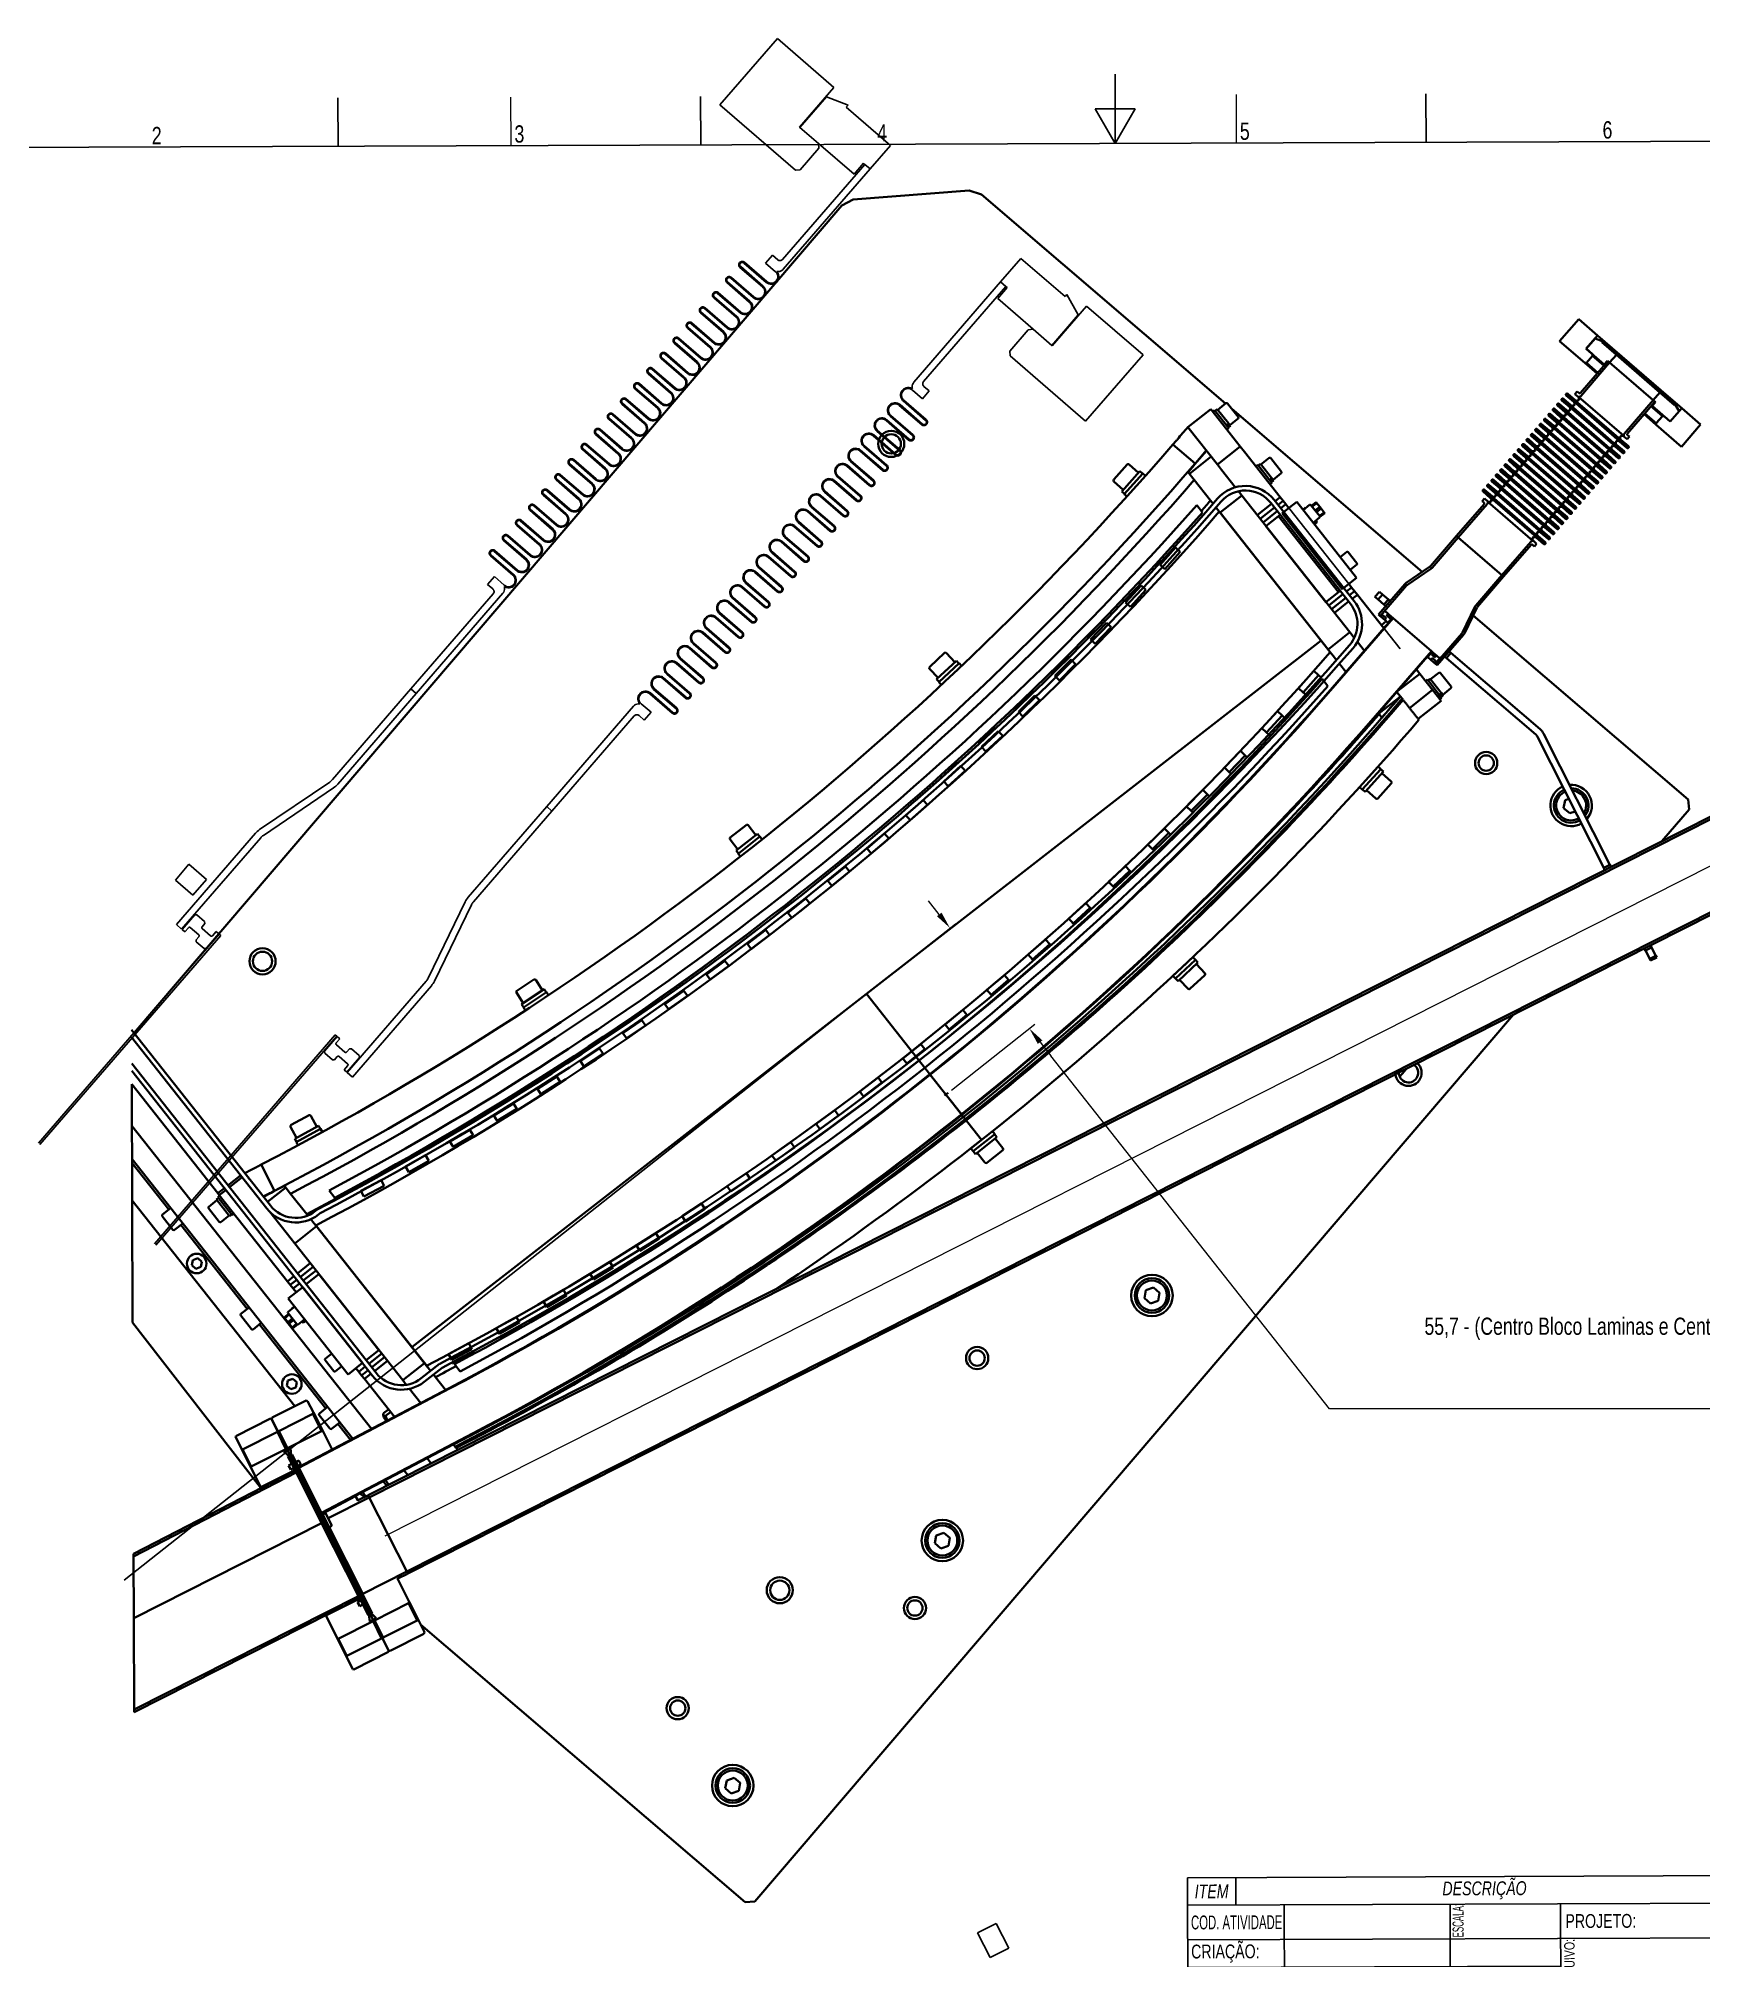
# Model space of a CAD drawing. Header units: millimetres. Extents: x -605 to 8012, y -2292 to 5879.
# Drawn here: x 4442 to 5645, y 1339 to 2727 of the extents above; entities that cross this region are included whole.
import ezdxf
from ezdxf.enums import TextEntityAlignment as Align

# ---------------------------------------------------------------- set-up
doc = ezdxf.new("R2010")
doc.units = ezdxf.units.MM
doc.header["$LTSCALE"] = 5
doc.layers.get('0').update_dxf_attribs({"lineweight": 25})
for name, color, linetype, lineweight in [('Arestas Tangenstes Visíveis', 7, 'Continuous', 35), ('Arestas Visíveis', 7, 'Continuous', 35), ('Legenda', 7, 'Continuous', 25)]:
    doc.layers.add(name, color=color, linetype=linetype, lineweight=lineweight)
for name, color, linetype, lineweight, true_color in [('Dimensão', 7, 'Continuous', 18, 0x006400), ('Geometria de Sketch', 7, 'Continuous', 35, 0x008080), ('Legenda Texto', 7, 'Continuous', 25, 0x000080), ('Linha de Centro', 7, 'Continuous', 18, 0x0000a0), ('Linha de Centro de Dobras', 7, 'Continuous', 18, 0x0000a0), ('LNLS', 7, 'Continuous', 25, 0x0077bb), ('LNLS-SIRIUS', 9, 'Continuous', 25, 0x808080), ('Texto', 1, 'Continuous', 30, 0xff0000)]:
    doc.layers.add(name, color=color, linetype=linetype, lineweight=lineweight, true_color=true_color)
doc.styles.get("Standard").update_dxf_attribs({"font": 'SwissCL.ttf'})
doc.styles.add('Texto_1_5 - LNLS', font='SwissCL.ttf')
doc.styles.add('Texto_2_5 - LNLS', font='SwissCL.ttf')
doc.styles.add('Texto_2_5_COTA - LNLS', font='SwissCLI.ttf')
doc.styles.add('Texto_3 - LNLS', font='SwissCL.ttf')
doc.styles.add('Texto_4 - LNLS', font='SwissCL.ttf', dxfattribs={"width": 0.85})
doc.dimstyles.new('PADRAO-LNLS', dxfattribs={"dimscale": 5, "dimtxt": 2.5, "dimasz": 2.5, "dimexe": 1, "dimexo": 1, "dimgap": 0.25, "dimtad": 1, "dimdec": 1, "dimrnd": 1e-08, "dimzin": 0, "dimtxsty": 'Texto_2_5_COTA - LNLS', "dimcen": 0.09, "dimdle": 4, "dimclrd": 98, "dimclre": 98, "dimclrt": 1, "dimadec": 1, "dimazin": 0, "dimtfac": 0.6, "dimtdec": 3, "dimtmove": 0, "dimatfit": 3, "dimfxl": 1, "dimtolj": 1, "dimtzin": 0, "dimlwd": 15, "dimlwe": 15, "dimarcsym": 0})

msp = doc.modelspace()

# ---------------------------------------------------------------- blocks, each defined once
blk = doc.blocks.new('Borders A3')
at = {"layer": 'Legenda'}
for p, q in [((217.5, 287), (217.5, 297)), ((52.5, 287), (52.5, 294)), ((105, 287), (105, 294)), ((157.5, 287), (157.5, 294)), ((214.61, 292), (220.39, 292)), ((217.5, 287), (214.61, 292)), ((217.5, 287), (220.39, 292)), ((262.5, 287), (262.5, 294)), ((315, 287), (315, 294)), ((367.5, 287), (367.5, 294)), ((25, 287), (410, 287)), ((25, 287), (25, 10)), ((410, 287), (410, 10)), ((25, 247.5), (18, 247.5)), ((410, 247.5), (417, 247.5)), ((25, 198), (18, 198)), ((410, 198), (417, 198)), ((20, 145.61), (20, 151.39)), ((25, 148.5), (20, 151.39)), ((410, 148.5), (415, 151.39)), ((415, 151.39), (415, 145.61)), ((25, 148.5), (15, 148.5)), ((25, 148.5), (20, 145.61)), ((410, 148.5), (420, 148.5)), ((410, 148.5), (415, 145.61)), ((25, 99), (18, 99)), ((410, 99), (417, 99)), ((25, 49.5), (18, 49.5)), ((410, 49.5), (417, 49.5)), ((25, 10), (410, 10)), ((52.5, 10), (52.5, 3)), ((105, 10), (105, 3)), ((157.5, 10), (157.5, 3)), ((217.5, 10), (214.61, 5)), ((217.5, 10), (217.5, 0)), ((217.5, 10), (220.39, 5)), ((262.5, 10), (262.5, 3)), ((315, 10), (315, 3)), ((367.5, 10), (367.5, 3)), ((220.39, 5), (214.61, 5))]:
    blk.add_line(p, q, dxfattribs=at)
at = {"layer": 'Linha de Centro de Dobras'}
for p, q in [((130, 294), (130, 287)), ((235, 294), (235, 287)), ((130, 10), (130, 3)), ((235, 10), (235, 3))]:
    blk.add_line(p, q, dxfattribs=at)
at = {"layer": 'Legenda', "color": 236, "true_color": 0x800040, "char_height": 2.5, "style": 'Texto_2_5 - LNLS'}
for s, insert, attachment_point in [('1', (26.25, 287.4), 8), ('2', (78.75, 287.4), 8), ('3', (131.25, 287.4), 8), ('4', (183.75, 287.4), 8), ('5', (236.25, 287.4), 8), ('6', (288.75, 287.4), 8), ('7', (341.25, 287.4), 8), ('8', (393.75, 287.4), 8), ('A', (24.6, 272.25), 6), ('A', (410.4, 272.25), 4), ('B', (24.6, 222.75), 6), ('B', (410.4, 222.75), 4), ('C', (24.6, 173.25), 6), ('C', (410.4, 173.25), 4), ('D', (24.6, 123.75), 6), ('D', (410.4, 123.75), 4), ('E', (24.6, 74.25), 6), ('E', (410.4, 74.25), 4), ('F', (24.6, 24.75), 6), ('F', (410.4, 24.75), 4), ('1', (26.25, 9.64), 2), ('2', (78.75, 9.6), 2), ('3', (131.25, 9.6), 2), ('4', (183.75, 9.64), 2), ('5', (236.25, 9.64), 2), ('6', (288.75, 9.6), 2), ('7', (341.25, 9.64), 2), ('8', (393.75, 9.6), 2)]:
    blk.add_mtext(s, dxfattribs=dict(at, insert=insert, attachment_point=attachment_point))
blk = doc.blocks.new('Title Blocks Legenda_CNPEM_LNLS')
at = {"true_color": 0x0077bb}
h = blk.add_hatch(color=152, dxfattribs=at)
h.paths.add_polyline_path([(235.41, 136.15), (235.8, 136.12), (235.8, 133.07), (235.2, 133.39), (235.09, 133.39), (234.74, 133.6), (234.63, 133.6), (234.49, 133.71), (234.39, 133.71), (234.14, 133.85), (233.18, 134.17), (232.33, 134.38), (231.09, 134.56), (229.28, 134.52), (228.61, 134.42), (228.04, 134.28), (227.3, 134.03), (227.12, 133.92), (227.05, 133.96), (227.16, 133.99), (227.23, 134.1), (227.34, 134.14), (227.48, 134.28), (227.58, 134.31), (227.62, 134.38), (227.73, 134.42), (227.83, 134.52), (228.01, 134.6), (228.29, 134.81), (228.68, 135.02), (228.93, 135.16), (229.11, 135.2), (229.25, 135.3), (229.43, 135.34), (229.78, 135.52), (230.52, 135.76), (231.41, 135.98), (232.4, 136.12)], flags=0)
h.paths.add_polyline_path([(225.92, 133.36), (225.92, 133.46), (226.03, 133.64), (226.06, 133.82), (226.56, 134.74), (226.59, 134.84), (226.77, 135.09), (226.8, 135.2), (226.91, 135.3), (226.95, 135.41), (227.05, 135.52), (227.09, 135.62), (227.16, 135.66), (227.19, 135.76), (227.27, 135.8), (227.3, 135.91), (227.41, 135.98), (227.44, 136.08), (227.58, 136.19), (227.62, 136.3), (227.94, 136.58), (227.97, 136.69), (228.19, 136.9), (228.29, 136.93), (228.58, 137.25), (228.68, 137.29), (228.82, 137.47), (228.93, 137.5), (228.97, 137.57), (229.07, 137.61), (229.14, 137.71), (229.25, 137.75), (229.39, 137.89), (229.5, 137.93), (229.6, 138.03), (229.71, 138.07), (229.82, 138.17), (229.92, 138.21), (230.03, 138.32), (230.13, 138.35), (230.38, 138.53), (230.56, 138.6), (230.81, 138.78), (231.06, 138.92), (231.3, 139.06), (231.62, 139.24), (231.87, 139.38), (232.19, 139.56), (232.37, 139.63), (232.4, 139.52), (232.58, 139.27), (232.72, 139.02), (232.79, 138.85), (232.97, 138.6), (233.11, 138.35), (233.18, 138.17), (233.36, 137.93), (233.5, 137.68), (233.57, 137.5), (233.75, 137.25), (233.85, 137), (233.32, 136.97), (232.05, 136.83), (231.62, 136.72), (231.3, 136.69), (230.88, 136.54), (230.63, 136.51), (229.89, 136.26), (229.71, 136.15), (229.53, 136.12), (229.46, 136.05), (229.28, 136.01), (228.58, 135.62), (228.33, 135.52), (228.22, 135.41), (228.04, 135.34), (227.94, 135.23), (227.83, 135.2), (227.69, 135.06), (227.58, 135.02), (227.55, 134.95), (227.44, 134.91), (227.37, 134.81), (227.27, 134.77), (227.12, 134.6), (227.02, 134.56), (226.45, 133.99), (226.42, 133.89), (226.2, 133.71), (226.17, 133.6), (225.99, 133.46), (225.95, 133.36), (225.88, 133.32)], flags=0)
h.paths.add_polyline_path([(227.73, 140.9), (227.87, 140.79), (228.04, 140.72), (228.29, 140.55), (228.54, 140.41), (228.72, 140.33), (228.97, 140.16), (229.46, 139.87), (229.64, 139.8), (229.89, 139.63), (230.13, 139.48), (230.28, 139.41), (230.17, 139.31), (230.06, 139.27), (229.96, 139.17), (229.85, 139.13), (229.82, 139.06), (229.71, 139.02), (229.6, 138.92), (229.5, 138.88), (229.36, 138.74), (229.25, 138.7), (229.21, 138.63), (229.11, 138.6), (229.07, 138.53), (228.97, 138.49), (228.89, 138.39), (228.79, 138.35), (228.72, 138.24), (228.61, 138.21), (228.47, 138.03), (228.36, 138), (227.55, 137.18), (227.51, 137.08), (227.34, 136.93), (227.3, 136.83), (227.16, 136.72), (227.12, 136.61), (227.02, 136.54), (226.98, 136.44), (226.84, 136.3), (226.8, 136.19), (226.66, 136.05), (226.63, 135.94), (226.52, 135.84), (226.45, 135.66), (226.34, 135.55), (226.17, 135.23), (225.95, 134.84), (225.92, 134.67), (225.74, 134.35), (225.67, 134.06), (225.53, 133.78), (225.28, 132.75), (225.25, 132.36), (225.18, 132.22), (225.14, 132.75), (225.1, 132.75), (225.07, 134.52), (225.14, 135.2), (225.28, 135.98), (225.42, 136.4), (225.46, 136.65), (225.67, 137.29), (225.78, 137.47), (225.81, 137.64), (225.88, 137.71), (225.92, 137.89), (226.42, 138.81), (226.56, 139.06), (226.7, 139.31), (226.77, 139.48), (226.95, 139.73), (227.09, 139.98), (227.12, 140.09), (227.3, 140.33), (227.34, 140.44), (227.51, 140.69), (227.58, 140.87)], flags=0)
h.paths.add_polyline_path([(237.11, 131.41), (236.86, 131.51), (236.62, 131.69), (236.44, 131.76), (236.19, 131.94), (236.01, 132.01), (235.77, 132.19), (235.59, 132.26), (235.34, 132.43), (235.16, 132.51), (234.85, 132.68), (234, 133.14), (233.82, 133.18), (233.75, 133.25), (233.57, 133.29), (233.29, 133.43), (232.61, 133.6), (232.37, 133.71), (231.27, 133.92), (230.52, 133.99), (228.93, 133.96), (228.4, 133.85), (228.43, 133.85), (229.5, 133.64), (230.35, 133.36), (230.52, 133.25), (230.63, 133.25), (230.84, 133.11), (230.95, 133.11), (231.27, 132.93), (231.59, 132.75), (231.83, 132.58), (231.91, 132.58), (231.94, 132.51), (232.01, 132.51), (232.05, 132.43), (232.12, 132.43), (232.15, 132.36), (232.22, 132.36), (232.3, 132.26), (232.37, 132.26), (232.4, 132.19), (232.47, 132.19), (232.54, 132.08), (232.61, 132.08), (232.72, 131.94), (232.79, 131.94), (232.9, 131.8), (232.97, 131.8), (233.18, 131.55), (233.25, 131.55), (234.14, 130.66), (234.17, 130.56), (234.21, 130.56), (234.28, 130.42), (229.32, 130.42), (229.46, 130.59), (229.5, 130.77), (229.57, 130.88), (229.64, 131.27), (229.6, 131.9), (229.46, 132.33), (229.32, 132.58), (229.21, 132.68), (229.18, 132.79), (228.89, 133.07), (228.79, 133.11), (228.75, 133.18), (228.65, 133.21), (228.43, 133.36), (228.26, 133.39), (228.15, 133.46), (227.55, 133.53), (227.05, 133.46), (226.59, 133.29), (226.56, 133.21), (226.38, 133.14), (226.34, 133.07), (226.24, 133.04), (225.99, 132.79), (225.95, 132.68), (225.88, 132.65), (225.85, 132.54), (225.67, 132.26), (225.56, 131.9), (225.53, 131.3), (225.56, 131.3), (225.6, 130.91), (225.64, 130.91), (225.67, 130.7), (225.71, 130.7), (225.83, 130.42), (223.86, 130.42), (223.86, 141.4), (237.11, 141.4)])
for points in [[(224.43, 128.64), (224.47, 128.64), (224.47, 128.57), (224.5, 128.57), (224.5, 128.54), (224.54, 128.54), (224.54, 128.5), (224.61, 128.5), (224.61, 128.47), (225.81, 128.47), (225.81, 128.15), (224.29, 128.15), (224.29, 128.18), (224.18, 128.18), (224.18, 128.22), (224.11, 128.22), (224.11, 128.26), (224.08, 128.26), (224.08, 128.29), (224.01, 128.29), (224.01, 128.33), (223.97, 128.33), (223.97, 128.4), (223.94, 128.4), (223.94, 128.43), (223.9, 128.43), (223.9, 128.5), (223.86, 128.5), (223.86, 128.64), (223.83, 128.64), (223.83, 129.81), (223.86, 129.81), (223.86, 129.85), (224.43, 129.85)], [(229.67, 128.15), (229.14, 128.15), (228.01, 129.28), (228.01, 128.15), (227.44, 128.15), (227.44, 129.85), (227.94, 129.85), (229.07, 128.72), (229.07, 129.81), (229.11, 129.81), (229.11, 129.85), (229.67, 129.85)], [(232.01, 128.64), (232.05, 128.64), (232.05, 128.57), (232.08, 128.57), (232.08, 128.54), (232.12, 128.54), (232.12, 128.5), (232.19, 128.5), (232.19, 128.47), (233.39, 128.47), (233.39, 128.15), (231.87, 128.15), (231.87, 128.18), (231.76, 128.18), (231.76, 128.22), (231.69, 128.22), (231.69, 128.26), (231.66, 128.26), (231.66, 128.29), (231.59, 128.29), (231.59, 128.33), (231.55, 128.33), (231.55, 128.4), (231.52, 128.4), (231.52, 128.43), (231.48, 128.43), (231.48, 128.5), (231.45, 128.5), (231.45, 128.64), (231.41, 128.64), (231.41, 129.81), (231.45, 129.81), (231.45, 129.85), (232.01, 129.85)], [(236.97, 129.53), (235.55, 129.53), (235.55, 129.49), (235.52, 129.49), (235.52, 129.46), (235.48, 129.46), (235.48, 129.39), (235.45, 129.39), (235.45, 129.28), (235.48, 129.28), (235.48, 129.21), (235.52, 129.21), (235.52, 129.18), (235.63, 129.18), (235.63, 129.14), (236.79, 129.14), (236.79, 129.11), (236.86, 129.11), (236.86, 129.07), (236.9, 129.07), (236.9, 129.03), (236.97, 129.03), (236.97, 129), (237.01, 129), (237.01, 128.93), (237.04, 128.93), (237.04, 128.86), (237.08, 128.86), (237.08, 128.79), (237.11, 128.79), (237.11, 128.54), (237.08, 128.54), (237.08, 128.43), (237.04, 128.43), (237.04, 128.36), (237.01, 128.36), (237.01, 128.33), (236.97, 128.33), (236.97, 128.29), (236.94, 128.29), (236.94, 128.26), (236.86, 128.26), (236.86, 128.22), (236.83, 128.22), (236.83, 128.18), (236.69, 128.18), (236.69, 128.15), (235.02, 128.15), (235.02, 128.47), (236.4, 128.47), (236.4, 128.5), (236.48, 128.5), (236.48, 128.54), (236.51, 128.54), (236.51, 128.75), (236.48, 128.75), (236.48, 128.79), (236.44, 128.79), (236.44, 128.82), (236.37, 128.82), (236.37, 128.86), (235.2, 128.86), (235.2, 128.89), (235.13, 128.89), (235.13, 128.93), (235.06, 128.93), (235.06, 128.96), (235.02, 128.96), (235.02, 129), (234.99, 129), (234.99, 129.03), (234.95, 129.03), (234.95, 129.11), (234.92, 129.11), (234.92, 129.18), (234.88, 129.18), (234.88, 129.53), (234.92, 129.53), (234.92, 129.6), (234.95, 129.6), (234.95, 129.64), (234.99, 129.64), (234.99, 129.67), (235.02, 129.67), (235.02, 129.71), (235.06, 129.71), (235.06, 129.74), (235.09, 129.74), (235.09, 129.78), (235.16, 129.78), (235.16, 129.81), (235.24, 129.81), (235.24, 129.85), (236.97, 129.85)], [(234.53, 126.48), (234.14, 126.48), (234.14, 126.45), (234.21, 126.45), (234.21, 126.41), (234.24, 126.41), (234.24, 126.38), (234.31, 126.38), (234.31, 126.34), (234.39, 126.34), (234.39, 126.31), (234.42, 126.31), (234.42, 126.27), (234.49, 126.27), (234.49, 126.24), (234.56, 126.24), (234.56, 126.17), (234.6, 126.17), (234.6, 126.02), (234.56, 126.02), (234.56, 125.99), (234.53, 125.99), (234.53, 125.95), (234, 125.95), (234, 126.09), (234.42, 126.09), (234.42, 126.13), (234.35, 126.13), (234.35, 126.17), (234.31, 126.17), (234.31, 126.2), (234.24, 126.2), (234.24, 126.24), (234.17, 126.24), (234.17, 126.27), (234.14, 126.27), (234.14, 126.31), (234.07, 126.31), (234.07, 126.34), (234.03, 126.34), (234.03, 126.38), (234, 126.38), (234, 126.55), (234.03, 126.55), (234.03, 126.59), (234.07, 126.59), (234.07, 126.63), (234.53, 126.63)], [(234.81, 125.95), (234.63, 125.95), (234.63, 126.63), (234.81, 126.63)], [(235.41, 126.48), (235.02, 126.48), (235.02, 125.95), (234.88, 125.95), (234.88, 126.55), (234.92, 126.55), (234.92, 126.59), (234.95, 126.59), (234.95, 126.63), (235.41, 126.63)], [(235.66, 125.95), (235.48, 125.95), (235.48, 126.63), (235.66, 126.63)], [(236.33, 126.02), (236.3, 126.02), (236.3, 125.99), (236.26, 125.99), (236.26, 125.95), (235.77, 125.95), (235.77, 125.99), (235.73, 125.99), (235.73, 126.63), (235.87, 126.63), (235.87, 126.09), (236.19, 126.09), (236.19, 126.63), (236.33, 126.63)], [(236.94, 126.48), (236.55, 126.48), (236.55, 126.45), (236.58, 126.45), (236.58, 126.41), (236.65, 126.41), (236.65, 126.38), (236.72, 126.38), (236.72, 126.34), (236.79, 126.34), (236.79, 126.31), (236.83, 126.31), (236.83, 126.27), (236.9, 126.27), (236.9, 126.24), (236.97, 126.24), (236.97, 126.17), (237.01, 126.17), (237.01, 126.02), (236.97, 126.02), (236.97, 125.99), (236.94, 125.99), (236.94, 125.95), (236.4, 125.95), (236.4, 126.09), (236.83, 126.09), (236.83, 126.13), (236.79, 126.13), (236.79, 126.17), (236.72, 126.17), (236.72, 126.2), (236.65, 126.2), (236.65, 126.24), (236.58, 126.24), (236.58, 126.27), (236.55, 126.27), (236.55, 126.31), (236.48, 126.31), (236.48, 126.34), (236.44, 126.34), (236.44, 126.38), (236.4, 126.38), (236.4, 126.55), (236.44, 126.55), (236.44, 126.59), (236.48, 126.59), (236.48, 126.63), (236.94, 126.63)]]:
    blk.add_hatch(color=256).paths.add_polyline_path(points)
at = {"true_color": 0x848484}
blk.add_hatch(color=252, dxfattribs=at).paths.add_polyline_path([(237.11, 127.4), (237.08, 127.4), (237.08, 127.37), (223.86, 127.37), (223.86, 127.4), (223.83, 127.4), (223.83, 127.44), (237.11, 127.44)])
at = {"true_color": 0x0077bb}
blk.add_hatch(color=152, dxfattribs=at).paths.add_polyline_path([(232.68, 127.23), (232.68, 126.48), (232.83, 126.48), (232.83, 126.52), (232.86, 126.52), (232.86, 126.55), (232.9, 126.55), (232.9, 126.59), (232.93, 126.59), (232.93, 126.63), (232.97, 126.63), (232.97, 126.66), (233.04, 126.66), (233.04, 126.63), (233, 126.63), (233, 126.59), (232.97, 126.59), (232.97, 126.55), (232.93, 126.55), (232.93, 126.52), (232.9, 126.52), (232.9, 126.48), (232.86, 126.48), (232.86, 126.45), (232.83, 126.45), (232.83, 126.34), (233.57, 126.34), (233.57, 126.27), (232.83, 126.27), (232.83, 126.17), (232.86, 126.17), (232.86, 126.13), (232.9, 126.13), (232.9, 126.09), (232.93, 126.09), (232.93, 126.06), (232.97, 126.06), (232.97, 126.02), (233, 126.02), (233, 125.99), (233.04, 125.99), (233.04, 125.95), (232.97, 125.95), (232.97, 125.99), (232.93, 125.99), (232.93, 126.02), (232.9, 126.02), (232.9, 126.06), (232.86, 126.06), (232.86, 126.09), (232.83, 126.09), (232.83, 126.13), (232.68, 126.13), (232.68, 125.39), (232.61, 125.39), (232.61, 126.13), (232.47, 126.13), (232.47, 126.09), (232.44, 126.09), (232.44, 126.06), (232.4, 126.06), (232.4, 126.02), (232.37, 126.02), (232.37, 125.99), (232.33, 125.99), (232.33, 125.95), (232.26, 125.95), (232.26, 125.99), (232.3, 125.99), (232.3, 126.02), (232.33, 126.02), (232.33, 126.06), (232.37, 126.06), (232.37, 126.09), (232.4, 126.09), (232.4, 126.13), (232.44, 126.13), (232.44, 126.17), (232.47, 126.17), (232.47, 126.27), (231.73, 126.27), (231.73, 126.34), (232.47, 126.34), (232.47, 126.45), (232.44, 126.45), (232.44, 126.48), (232.4, 126.48), (232.4, 126.52), (232.37, 126.52), (232.37, 126.55), (232.33, 126.55), (232.33, 126.59), (232.3, 126.59), (232.3, 126.63), (232.26, 126.63), (232.26, 126.66), (232.33, 126.66), (232.33, 126.63), (232.37, 126.63), (232.37, 126.59), (232.4, 126.59), (232.4, 126.55), (232.44, 126.55), (232.44, 126.52), (232.47, 126.52), (232.47, 126.48), (232.61, 126.48), (232.61, 127.23)])
at = {"layer": 'Arestas Tangenstes Visíveis'}
for p, q in [((223.83, 128.64), (223.83, 129.81)), ((223.83, 129.81), (223.86, 129.81)), ((223.86, 128.64), (223.83, 128.64)), ((223.86, 129.81), (223.86, 129.85)), ((223.86, 129.85), (224.43, 129.85)), ((223.86, 128.5), (223.86, 128.64)), ((223.9, 128.5), (223.86, 128.5)), ((223.9, 128.43), (223.9, 128.5)), ((223.94, 128.43), (223.9, 128.43)), ((223.94, 128.4), (223.94, 128.43)), ((223.97, 128.4), (223.94, 128.4)), ((223.97, 128.33), (223.97, 128.4)), ((224.01, 128.33), (223.97, 128.33)), ((224.01, 128.29), (224.01, 128.33)), ((224.08, 128.29), (224.01, 128.29)), ((224.08, 128.26), (224.08, 128.29)), ((224.11, 128.26), (224.08, 128.26)), ((224.11, 128.22), (224.11, 128.26)), ((224.18, 128.22), (224.11, 128.22)), ((224.18, 128.18), (224.18, 128.22)), ((224.29, 128.18), (224.18, 128.18)), ((224.29, 128.15), (224.29, 128.18)), ((225.81, 128.15), (224.29, 128.15)), ((224.43, 129.85), (224.43, 128.64)), ((224.43, 128.64), (224.47, 128.64)), ((224.47, 128.64), (224.47, 128.57)), ((224.47, 128.57), (224.5, 128.57)), ((224.5, 128.57), (224.5, 128.54)), ((224.5, 128.54), (224.54, 128.54)), ((224.54, 128.54), (224.54, 128.5)), ((224.54, 128.5), (224.61, 128.5)), ((224.61, 128.5), (224.61, 128.47)), ((224.61, 128.47), (225.81, 128.47)), ((225.81, 128.47), (225.81, 128.15)), ((227.44, 128.15), (227.44, 129.85)), ((227.44, 129.85), (227.94, 129.85)), ((228.01, 128.15), (227.44, 128.15)), ((227.94, 129.85), (229.07, 128.72)), ((229.14, 128.15), (228.01, 129.28)), ((228.01, 129.28), (228.01, 128.15)), ((229.07, 128.72), (229.07, 129.81)), ((229.07, 129.81), (229.11, 129.81)), ((229.11, 129.81), (229.11, 129.85)), ((229.11, 129.85), (229.67, 129.85)), ((229.67, 128.15), (229.14, 128.15)), ((229.67, 129.85), (229.67, 128.15)), ((231.41, 128.64), (231.41, 129.81)), ((231.41, 129.81), (231.45, 129.81)), ((231.45, 128.64), (231.41, 128.64)), ((231.45, 129.81), (231.45, 129.85)), ((231.45, 129.85), (232.01, 129.85)), ((231.45, 128.5), (231.45, 128.64)), ((231.48, 128.5), (231.45, 128.5)), ((231.48, 128.43), (231.48, 128.5)), ((231.52, 128.43), (231.48, 128.43)), ((231.52, 128.4), (231.52, 128.43)), ((231.55, 128.4), (231.52, 128.4)), ((231.55, 128.33), (231.55, 128.4)), ((231.59, 128.33), (231.55, 128.33)), ((231.59, 128.29), (231.59, 128.33)), ((231.66, 128.29), (231.59, 128.29)), ((231.66, 128.26), (231.66, 128.29)), ((231.69, 128.26), (231.66, 128.26)), ((231.69, 128.22), (231.69, 128.26)), ((231.76, 128.22), (231.69, 128.22)), ((231.76, 128.18), (231.76, 128.22)), ((231.87, 128.18), (231.76, 128.18)), ((231.87, 128.15), (231.87, 128.18)), ((233.39, 128.15), (231.87, 128.15)), ((232.01, 129.85), (232.01, 128.64)), ((232.01, 128.64), (232.05, 128.64)), ((232.05, 128.64), (232.05, 128.57)), ((232.05, 128.57), (232.08, 128.57)), ((232.08, 128.57), (232.08, 128.54)), ((232.08, 128.54), (232.12, 128.54)), ((232.12, 128.54), (232.12, 128.5)), ((232.12, 128.5), (232.19, 128.5)), ((232.19, 128.5), (232.19, 128.47)), ((232.19, 128.47), (233.39, 128.47)), ((233.39, 128.47), (233.39, 128.15)), ((234.88, 129.18), (234.88, 129.53)), ((234.88, 129.53), (234.92, 129.53)), ((234.92, 129.18), (234.88, 129.18)), ((234.92, 129.53), (234.92, 129.6)), ((234.92, 129.6), (234.95, 129.6)), ((234.92, 129.11), (234.92, 129.18)), ((234.95, 129.11), (234.92, 129.11)), ((234.95, 129.6), (234.95, 129.64)), ((234.95, 129.64), (234.99, 129.64)), ((234.95, 129.03), (234.95, 129.11)), ((234.99, 129.03), (234.95, 129.03)), ((234.99, 129.64), (234.99, 129.67)), ((234.99, 129.67), (235.02, 129.67)), ((234.99, 129), (234.99, 129.03)), ((235.02, 129), (234.99, 129)), ((235.02, 129.67), (235.02, 129.71)), ((235.02, 129.71), (235.06, 129.71)), ((235.02, 128.96), (235.02, 129)), ((235.06, 128.96), (235.02, 128.96)), ((235.02, 128.15), (235.02, 128.47)), ((235.02, 128.47), (236.4, 128.47)), ((236.69, 128.15), (235.02, 128.15)), ((235.06, 129.71), (235.06, 129.74)), ((235.06, 129.74), (235.09, 129.74)), ((235.06, 128.93), (235.06, 128.96)), ((235.13, 128.93), (235.06, 128.93)), ((235.09, 129.74), (235.09, 129.78)), ((235.09, 129.78), (235.16, 129.78)), ((235.13, 128.89), (235.13, 128.93)), ((235.2, 128.89), (235.13, 128.89)), ((235.16, 129.78), (235.16, 129.81)), ((235.16, 129.81), (235.24, 129.81)), ((235.2, 128.86), (235.2, 128.89)), ((236.37, 128.86), (235.2, 128.86)), ((235.24, 129.81), (235.24, 129.85)), ((235.24, 129.85), (236.97, 129.85)), ((235.48, 129.39), (235.45, 129.39)), ((235.45, 129.39), (235.45, 129.28)), ((235.45, 129.28), (235.48, 129.28)), ((235.52, 129.46), (235.48, 129.46)), ((235.48, 129.46), (235.48, 129.39)), ((235.48, 129.28), (235.48, 129.21)), ((235.48, 129.21), (235.52, 129.21)), ((235.55, 129.49), (235.52, 129.49)), ((235.52, 129.49), (235.52, 129.46)), ((235.52, 129.21), (235.52, 129.18)), ((235.52, 129.18), (235.63, 129.18)), ((236.97, 129.53), (235.55, 129.53)), ((235.55, 129.53), (235.55, 129.49)), ((235.63, 129.18), (235.63, 129.14)), ((235.63, 129.14), (236.79, 129.14)), ((236.37, 128.82), (236.37, 128.86)), ((236.44, 128.82), (236.37, 128.82)), ((236.4, 128.47), (236.4, 128.5)), ((236.4, 128.5), (236.48, 128.5)), ((236.44, 128.79), (236.44, 128.82)), ((236.48, 128.79), (236.44, 128.79)), ((236.48, 128.75), (236.48, 128.79)), ((236.51, 128.75), (236.48, 128.75)), ((236.48, 128.5), (236.48, 128.54)), ((236.48, 128.54), (236.51, 128.54)), ((236.51, 128.54), (236.51, 128.75)), ((236.83, 128.18), (236.69, 128.18)), ((236.69, 128.18), (236.69, 128.15)), ((236.79, 129.14), (236.79, 129.11)), ((236.79, 129.11), (236.86, 129.11)), ((236.86, 128.22), (236.83, 128.22)), ((236.83, 128.22), (236.83, 128.18)), ((236.86, 129.11), (236.86, 129.07)), ((236.86, 129.07), (236.9, 129.07)), ((236.94, 128.26), (236.86, 128.26)), ((236.86, 128.26), (236.86, 128.22)), ((236.9, 129.07), (236.9, 129.03)), ((236.9, 129.03), (236.97, 129.03)), ((236.97, 128.29), (236.94, 128.29)), ((236.94, 128.29), (236.94, 128.26)), ((236.97, 129.85), (236.97, 129.53)), ((236.97, 129.03), (236.97, 129)), ((236.97, 129), (237.01, 129)), ((237.01, 128.33), (236.97, 128.33)), ((236.97, 128.33), (236.97, 128.29)), ((237.01, 129), (237.01, 128.93)), ((237.01, 128.93), (237.04, 128.93)), ((237.04, 128.36), (237.01, 128.36)), ((237.01, 128.36), (237.01, 128.33)), ((237.04, 128.93), (237.04, 128.86)), ((237.04, 128.86), (237.08, 128.86)), ((237.08, 128.43), (237.04, 128.43)), ((237.04, 128.43), (237.04, 128.36)), ((237.08, 128.86), (237.08, 128.79)), ((237.08, 128.79), (237.11, 128.79)), ((237.11, 128.54), (237.08, 128.54)), ((237.08, 128.54), (237.08, 128.43)), ((237.11, 128.79), (237.11, 128.54)), ((234, 126.38), (234, 126.55)), ((234, 126.55), (234.03, 126.55)), ((234.03, 126.38), (234, 126.38)), ((234, 125.95), (234, 126.09)), ((234, 126.09), (234.42, 126.09)), ((234.53, 125.95), (234, 125.95)), ((234.03, 126.55), (234.03, 126.59)), ((234.03, 126.59), (234.07, 126.59)), ((234.03, 126.34), (234.03, 126.38)), ((234.07, 126.34), (234.03, 126.34)), ((234.07, 126.59), (234.07, 126.63)), ((234.07, 126.63), (234.53, 126.63)), ((234.07, 126.31), (234.07, 126.34)), ((234.14, 126.31), (234.07, 126.31)), ((234.53, 126.48), (234.14, 126.48)), ((234.14, 126.48), (234.14, 126.45)), ((234.14, 126.45), (234.21, 126.45)), ((234.14, 126.27), (234.14, 126.31)), ((234.17, 126.27), (234.14, 126.27)), ((234.17, 126.24), (234.17, 126.27)), ((234.24, 126.24), (234.17, 126.24)), ((234.21, 126.45), (234.21, 126.41)), ((234.21, 126.41), (234.24, 126.41)), ((234.24, 126.41), (234.24, 126.38)), ((234.24, 126.38), (234.31, 126.38)), ((234.24, 126.2), (234.24, 126.24)), ((234.31, 126.2), (234.24, 126.2)), ((234.31, 126.38), (234.31, 126.34)), ((234.31, 126.34), (234.39, 126.34)), ((234.31, 126.17), (234.31, 126.2)), ((234.35, 126.17), (234.31, 126.17)), ((234.35, 126.13), (234.35, 126.17)), ((234.42, 126.13), (234.35, 126.13)), ((234.39, 126.34), (234.39, 126.31)), ((234.39, 126.31), (234.42, 126.31)), ((234.42, 126.31), (234.42, 126.27)), ((234.42, 126.27), (234.49, 126.27)), ((234.42, 126.09), (234.42, 126.13)), ((234.49, 126.27), (234.49, 126.24)), ((234.49, 126.24), (234.56, 126.24)), ((234.53, 126.63), (234.53, 126.48)), ((234.56, 125.99), (234.53, 125.99)), ((234.53, 125.99), (234.53, 125.95)), ((234.56, 126.24), (234.56, 126.17)), ((234.56, 126.17), (234.6, 126.17)), ((234.6, 126.02), (234.56, 126.02)), ((234.56, 126.02), (234.56, 125.99)), ((234.6, 126.17), (234.6, 126.02)), ((234.63, 125.95), (234.63, 126.63)), ((234.63, 126.63), (234.81, 126.63)), ((234.81, 125.95), (234.63, 125.95)), ((234.81, 126.63), (234.81, 125.95)), ((234.88, 125.95), (234.88, 126.55)), ((234.88, 126.55), (234.92, 126.55)), ((235.02, 125.95), (234.88, 125.95)), ((234.92, 126.55), (234.92, 126.59)), ((234.92, 126.59), (234.95, 126.59)), ((234.95, 126.59), (234.95, 126.63)), ((234.95, 126.63), (235.41, 126.63)), ((235.41, 126.48), (235.02, 126.48)), ((235.02, 126.48), (235.02, 125.95)), ((235.41, 126.63), (235.41, 126.48)), ((235.48, 125.95), (235.48, 126.63)), ((235.48, 126.63), (235.66, 126.63)), ((235.66, 125.95), (235.48, 125.95)), ((235.66, 126.63), (235.66, 125.95)), ((235.73, 125.99), (235.73, 126.63)), ((235.73, 126.63), (235.87, 126.63)), ((235.77, 125.99), (235.73, 125.99)), ((235.77, 125.95), (235.77, 125.99)), ((236.26, 125.95), (235.77, 125.95)), ((235.87, 126.63), (235.87, 126.09)), ((235.87, 126.09), (236.19, 126.09)), ((236.19, 126.09), (236.19, 126.63)), ((236.19, 126.63), (236.33, 126.63)), ((236.3, 125.99), (236.26, 125.99)), ((236.26, 125.99), (236.26, 125.95)), ((236.33, 126.02), (236.3, 126.02)), ((236.3, 126.02), (236.3, 125.99)), ((236.33, 126.63), (236.33, 126.02)), ((236.4, 126.38), (236.4, 126.55)), ((236.4, 126.55), (236.44, 126.55)), ((236.44, 126.38), (236.4, 126.38)), ((236.4, 125.95), (236.4, 126.09)), ((236.4, 126.09), (236.83, 126.09)), ((236.94, 125.95), (236.4, 125.95)), ((236.44, 126.55), (236.44, 126.59)), ((236.44, 126.59), (236.48, 126.59)), ((236.44, 126.34), (236.44, 126.38)), ((236.48, 126.34), (236.44, 126.34)), ((236.48, 126.59), (236.48, 126.63)), ((236.48, 126.63), (236.94, 126.63)), ((236.48, 126.31), (236.48, 126.34)), ((236.55, 126.31), (236.48, 126.31)), ((236.94, 126.48), (236.55, 126.48)), ((236.55, 126.48), (236.55, 126.45)), ((236.55, 126.45), (236.58, 126.45)), ((236.55, 126.27), (236.55, 126.31)), ((236.58, 126.27), (236.55, 126.27)), ((236.58, 126.45), (236.58, 126.41)), ((236.58, 126.41), (236.65, 126.41)), ((236.58, 126.24), (236.58, 126.27)), ((236.65, 126.24), (236.58, 126.24)), ((236.65, 126.41), (236.65, 126.38)), ((236.65, 126.38), (236.72, 126.38)), ((236.65, 126.2), (236.65, 126.24)), ((236.72, 126.2), (236.65, 126.2)), ((236.72, 126.38), (236.72, 126.34)), ((236.72, 126.34), (236.79, 126.34)), ((236.72, 126.17), (236.72, 126.2)), ((236.79, 126.17), (236.72, 126.17)), ((236.79, 126.34), (236.79, 126.31)), ((236.79, 126.31), (236.83, 126.31)), ((236.79, 126.13), (236.79, 126.17)), ((236.83, 126.13), (236.79, 126.13)), ((236.83, 126.31), (236.83, 126.27)), ((236.83, 126.27), (236.9, 126.27)), ((236.83, 126.09), (236.83, 126.13)), ((236.9, 126.27), (236.9, 126.24)), ((236.9, 126.24), (236.97, 126.24)), ((236.94, 126.63), (236.94, 126.48)), ((236.97, 125.99), (236.94, 125.99)), ((236.94, 125.99), (236.94, 125.95)), ((236.97, 126.24), (236.97, 126.17)), ((236.97, 126.17), (237.01, 126.17)), ((237.01, 126.02), (236.97, 126.02)), ((236.97, 126.02), (236.97, 125.99)), ((237.01, 126.17), (237.01, 126.02))]:
    blk.add_line(p, q, dxfattribs=at)
at = {"layer": 'Legenda'}
for p, q in [((55, 146.23), (55, 120.23)), ((55, 146.23), (238, 146.23)), ((62, 142.23), (62, 146.23)), ((134, 142.23), (134, 146.23)), ((144, 142.23), (144, 146.23)), ((194, 142.23), (194, 146.23)), ((225, 142.23), (225, 146.23)), ((225, 146.23), (225, 142.23)), ((238, 146.23), (238, 120.23)), ((55, 142.23), (238, 142.23)), ((69, 142.23), (69, 129.23)), ((93, 133.23), (93, 142.23)), ((109, 142.23), (109, 129.23)), ((223, 125.23), (223, 142.23)), ((55, 137.23), (223, 137.23)), ((55, 133.23), (109, 133.23)), ((55, 129.23), (223, 129.23)), ((238, 125.23), (55, 125.23)), ((55, 120.23), (238, 120.23))]:
    blk.add_line(p, q, dxfattribs=at)
at = {"layer": 'LNLS'}
for p, q in [((223.86, 130.42), (223.86, 141.4)), ((223.86, 141.4), (237.11, 141.4)), ((226.56, 139.06), (226.42, 138.81)), ((226.7, 139.31), (226.56, 139.06)), ((226.77, 139.48), (226.7, 139.31)), ((226.95, 139.73), (226.77, 139.48)), ((227.09, 139.98), (226.95, 139.73)), ((227.12, 140.09), (227.09, 139.98)), ((227.3, 140.33), (227.12, 140.09)), ((227.34, 140.44), (227.3, 140.33)), ((227.51, 140.69), (227.34, 140.44)), ((227.58, 140.87), (227.51, 140.69)), ((227.73, 140.9), (227.58, 140.87)), ((227.87, 140.79), (227.73, 140.9)), ((228.04, 140.72), (227.87, 140.79)), ((228.29, 140.55), (228.04, 140.72)), ((228.54, 140.41), (228.29, 140.55)), ((228.72, 140.33), (228.54, 140.41)), ((228.97, 140.16), (228.72, 140.33)), ((229.21, 140.02), (228.97, 140.16)), ((229.46, 139.87), (229.21, 140.02)), ((229.36, 138.74), (229.5, 138.88)), ((229.64, 139.8), (229.46, 139.87)), ((229.5, 138.88), (229.6, 138.92)), ((229.6, 138.92), (229.71, 139.02)), ((229.89, 139.63), (229.64, 139.8)), ((229.71, 139.02), (229.82, 139.06)), ((229.82, 139.06), (229.85, 139.13)), ((229.85, 139.13), (229.96, 139.17)), ((230.13, 139.48), (229.89, 139.63)), ((229.96, 139.17), (230.06, 139.27)), ((230.06, 139.27), (230.17, 139.31)), ((230.28, 139.41), (230.13, 139.48)), ((230.17, 139.31), (230.28, 139.41)), ((231.06, 138.92), (230.81, 138.78)), ((231.3, 139.06), (231.06, 138.92)), ((231.62, 139.24), (231.3, 139.06)), ((231.87, 139.38), (231.62, 139.24)), ((232.19, 139.56), (231.87, 139.38)), ((232.37, 139.63), (232.19, 139.56)), ((232.4, 139.52), (232.37, 139.63)), ((232.58, 139.27), (232.4, 139.52)), ((232.72, 139.02), (232.58, 139.27)), ((232.79, 138.85), (232.72, 139.02)), ((237.11, 141.4), (237.11, 131.41)), ((225.42, 136.4), (225.28, 135.98)), ((225.46, 136.65), (225.42, 136.4)), ((225.67, 137.29), (225.46, 136.65)), ((225.78, 137.47), (225.67, 137.29)), ((225.81, 137.64), (225.78, 137.47)), ((225.88, 137.71), (225.81, 137.64)), ((225.92, 137.89), (225.88, 137.71)), ((226.42, 138.81), (225.92, 137.89)), ((226.66, 136.05), (226.8, 136.19)), ((226.8, 136.19), (226.84, 136.3)), ((226.84, 136.3), (226.98, 136.44)), ((226.98, 136.44), (227.02, 136.54)), ((227.02, 136.54), (227.12, 136.61)), ((227.12, 136.61), (227.16, 136.72)), ((227.16, 136.72), (227.3, 136.83)), ((227.3, 136.83), (227.34, 136.93)), ((227.34, 136.93), (227.51, 137.08)), ((227.58, 136.19), (227.44, 136.08)), ((227.51, 137.08), (227.55, 137.18)), ((227.55, 137.18), (228.36, 138)), ((227.62, 136.3), (227.58, 136.19)), ((227.94, 136.58), (227.62, 136.3)), ((227.97, 136.69), (227.94, 136.58)), ((228.19, 136.9), (227.97, 136.69)), ((228.29, 136.93), (228.19, 136.9)), ((228.58, 137.25), (228.29, 136.93)), ((228.36, 138), (228.47, 138.03)), ((228.47, 138.03), (228.61, 138.21)), ((228.68, 137.29), (228.58, 137.25)), ((228.61, 138.21), (228.72, 138.24)), ((228.82, 137.47), (228.68, 137.29)), ((228.72, 138.24), (228.79, 138.35)), ((228.79, 138.35), (228.89, 138.39)), ((228.93, 137.5), (228.82, 137.47)), ((228.89, 138.39), (228.97, 138.49)), ((228.97, 137.57), (228.93, 137.5)), ((228.97, 138.49), (229.07, 138.53)), ((229.07, 137.61), (228.97, 137.57)), ((229.07, 138.53), (229.11, 138.6)), ((229.14, 137.71), (229.07, 137.61)), ((229.11, 138.6), (229.21, 138.63)), ((229.25, 137.75), (229.14, 137.71)), ((229.21, 138.63), (229.25, 138.7)), ((229.25, 138.7), (229.36, 138.74)), ((229.39, 137.89), (229.25, 137.75)), ((229.5, 137.93), (229.39, 137.89)), ((229.46, 136.05), (229.53, 136.12)), ((229.6, 138.03), (229.5, 137.93)), ((229.53, 136.12), (229.71, 136.15)), ((229.71, 138.07), (229.6, 138.03)), ((229.82, 138.17), (229.71, 138.07)), ((229.71, 136.15), (229.89, 136.26)), ((229.92, 138.21), (229.82, 138.17)), ((229.89, 136.26), (230.63, 136.51)), ((230.03, 138.32), (229.92, 138.21)), ((230.13, 138.35), (230.03, 138.32)), ((230.38, 138.53), (230.13, 138.35)), ((230.56, 138.6), (230.38, 138.53)), ((230.81, 138.78), (230.56, 138.6)), ((230.63, 136.51), (230.88, 136.54)), ((230.88, 136.54), (231.3, 136.69)), ((231.3, 136.69), (231.62, 136.72)), ((232.4, 136.12), (231.41, 135.98)), ((231.62, 136.72), (232.05, 136.83)), ((232.05, 136.83), (233.32, 136.97)), ((235.41, 136.15), (232.4, 136.12)), ((232.97, 138.6), (232.79, 138.85)), ((233.11, 138.35), (232.97, 138.6)), ((233.18, 138.17), (233.11, 138.35)), ((233.36, 137.93), (233.18, 138.17)), ((233.32, 136.97), (233.85, 137)), ((233.5, 137.68), (233.36, 137.93)), ((233.57, 137.5), (233.5, 137.68)), ((233.75, 137.25), (233.57, 137.5)), ((233.85, 137), (233.75, 137.25)), ((235.8, 136.12), (235.41, 136.15)), ((235.8, 133.07), (235.8, 136.12)), ((225.14, 135.2), (225.07, 134.52)), ((225.07, 134.52), (225.1, 132.75)), ((225.28, 135.98), (225.14, 135.2)), ((225.28, 132.75), (225.53, 133.78)), ((225.53, 133.78), (225.67, 134.06)), ((225.67, 134.06), (225.74, 134.35)), ((225.74, 134.35), (225.92, 134.67)), ((225.92, 133.36), (225.88, 133.32)), ((225.88, 133.32), (225.95, 133.36)), ((225.92, 134.67), (225.95, 134.84)), ((226.03, 133.64), (225.92, 133.46)), ((225.92, 133.46), (225.92, 133.36)), ((225.95, 134.84), (226.17, 135.23)), ((225.95, 133.36), (225.99, 133.46)), ((225.99, 133.46), (226.17, 133.6)), ((226.06, 133.82), (226.03, 133.64)), ((226.56, 134.74), (226.06, 133.82)), ((226.17, 135.23), (226.34, 135.55)), ((226.17, 133.6), (226.2, 133.71)), ((226.2, 133.71), (226.42, 133.89)), ((226.34, 135.55), (226.45, 135.66)), ((226.42, 133.89), (226.45, 133.99)), ((226.45, 135.66), (226.52, 135.84)), ((226.45, 133.99), (227.02, 134.56)), ((226.52, 135.84), (226.63, 135.94)), ((226.59, 134.84), (226.56, 134.74)), ((226.77, 135.09), (226.59, 134.84)), ((227.05, 133.46), (226.59, 133.29)), ((226.63, 135.94), (226.66, 136.05)), ((226.8, 135.2), (226.77, 135.09)), ((226.91, 135.3), (226.8, 135.2)), ((226.95, 135.41), (226.91, 135.3)), ((227.05, 135.52), (226.95, 135.41)), ((227.02, 134.56), (227.12, 134.6)), ((227.09, 135.62), (227.05, 135.52)), ((227.16, 133.99), (227.05, 133.96)), ((227.05, 133.96), (227.12, 133.92)), ((227.55, 133.53), (227.05, 133.46)), ((227.16, 135.66), (227.09, 135.62)), ((227.12, 134.6), (227.27, 134.77)), ((227.12, 133.92), (227.3, 134.03)), ((227.19, 135.76), (227.16, 135.66)), ((227.23, 134.1), (227.16, 133.99)), ((227.27, 135.8), (227.19, 135.76)), ((227.34, 134.14), (227.23, 134.1)), ((227.3, 135.91), (227.27, 135.8)), ((227.27, 134.77), (227.37, 134.81)), ((227.41, 135.98), (227.3, 135.91)), ((227.3, 134.03), (228.04, 134.28)), ((227.48, 134.28), (227.34, 134.14)), ((227.37, 134.81), (227.44, 134.91)), ((227.44, 136.08), (227.41, 135.98)), ((227.44, 134.91), (227.55, 134.95)), ((227.58, 134.31), (227.48, 134.28)), ((227.55, 134.95), (227.58, 135.02)), ((228.15, 133.46), (227.55, 133.53)), ((227.58, 135.02), (227.69, 135.06)), ((227.62, 134.38), (227.58, 134.31)), ((227.73, 134.42), (227.62, 134.38)), ((227.69, 135.06), (227.83, 135.2)), ((227.83, 134.52), (227.73, 134.42)), ((227.83, 135.2), (227.94, 135.23)), ((228.01, 134.6), (227.83, 134.52)), ((227.94, 135.23), (228.04, 135.34)), ((228.29, 134.81), (228.01, 134.6)), ((228.04, 135.34), (228.22, 135.41)), ((228.04, 134.28), (228.61, 134.42)), ((228.26, 133.39), (228.15, 133.46)), ((228.22, 135.41), (228.33, 135.52)), ((228.43, 133.36), (228.26, 133.39)), ((228.68, 135.02), (228.29, 134.81)), ((228.33, 135.52), (228.58, 135.62)), ((228.93, 133.96), (228.4, 133.85)), ((228.4, 133.85), (228.43, 133.85)), ((228.43, 133.85), (229.5, 133.64)), ((228.65, 133.21), (228.43, 133.36)), ((228.58, 135.62), (229.28, 136.01)), ((228.61, 134.42), (229.28, 134.52)), ((228.93, 135.16), (228.68, 135.02)), ((229.11, 135.2), (228.93, 135.16)), ((230.52, 133.99), (228.93, 133.96)), ((229.25, 135.3), (229.11, 135.2)), ((229.43, 135.34), (229.25, 135.3)), ((229.28, 136.01), (229.46, 136.05)), ((229.28, 134.52), (231.09, 134.56)), ((229.78, 135.52), (229.43, 135.34)), ((229.5, 133.64), (230.35, 133.36)), ((230.52, 135.76), (229.78, 135.52)), ((230.35, 133.36), (230.52, 133.25)), ((231.41, 135.98), (230.52, 135.76)), ((231.27, 133.92), (230.52, 133.99)), ((231.09, 134.56), (232.33, 134.38)), ((232.37, 133.71), (231.27, 133.92)), ((232.33, 134.38), (233.18, 134.17)), ((232.61, 133.6), (232.37, 133.71)), ((233.29, 133.43), (232.61, 133.6)), ((233.18, 134.17), (234.14, 133.85)), ((233.57, 133.29), (233.29, 133.43)), ((234.14, 133.85), (234.39, 133.71)), ((234.39, 133.71), (234.49, 133.71)), ((234.49, 133.71), (234.63, 133.6)), ((234.63, 133.6), (234.74, 133.6)), ((234.74, 133.6), (235.09, 133.39)), ((235.09, 133.39), (235.2, 133.39)), ((235.2, 133.39), (235.8, 133.07)), ((225.1, 132.75), (225.14, 132.75)), ((225.14, 132.75), (225.18, 132.22)), ((225.18, 132.22), (225.25, 132.36)), ((225.25, 132.36), (225.28, 132.75)), ((225.56, 131.9), (225.53, 131.3)), ((225.53, 131.3), (225.56, 131.3)), ((225.67, 132.26), (225.56, 131.9)), ((225.56, 131.3), (225.6, 130.91)), ((225.6, 130.91), (225.64, 130.91)), ((225.64, 130.91), (225.67, 130.7)), ((225.85, 132.54), (225.67, 132.26)), ((225.67, 130.7), (225.71, 130.7)), ((225.71, 130.7), (225.83, 130.42)), ((225.88, 132.65), (225.85, 132.54)), ((225.95, 132.68), (225.88, 132.65)), ((225.99, 132.79), (225.95, 132.68)), ((226.24, 133.04), (225.99, 132.79)), ((226.34, 133.07), (226.24, 133.04)), ((226.38, 133.14), (226.34, 133.07)), ((226.56, 133.21), (226.38, 133.14)), ((226.59, 133.29), (226.56, 133.21)), ((228.75, 133.18), (228.65, 133.21)), ((228.79, 133.11), (228.75, 133.18)), ((228.89, 133.07), (228.79, 133.11)), ((229.18, 132.79), (228.89, 133.07)), ((229.21, 132.68), (229.18, 132.79)), ((229.32, 132.58), (229.21, 132.68)), ((229.46, 132.33), (229.32, 132.58)), ((229.32, 130.42), (229.46, 130.59)), ((229.6, 131.9), (229.46, 132.33)), ((229.46, 130.59), (229.5, 130.77)), ((229.5, 130.77), (229.57, 130.88)), ((229.57, 130.88), (229.64, 131.27)), ((229.64, 131.27), (229.6, 131.9)), ((230.52, 133.25), (230.63, 133.25)), ((230.63, 133.25), (230.84, 133.11)), ((230.84, 133.11), (230.95, 133.11)), ((230.95, 133.11), (231.27, 132.93)), ((231.27, 132.93), (231.59, 132.75)), ((231.59, 132.75), (231.83, 132.58)), ((231.83, 132.58), (231.91, 132.58)), ((231.91, 132.58), (231.94, 132.51)), ((231.94, 132.51), (232.01, 132.51)), ((232.01, 132.51), (232.05, 132.43)), ((232.05, 132.43), (232.12, 132.43)), ((232.12, 132.43), (232.15, 132.36)), ((232.15, 132.36), (232.22, 132.36)), ((232.22, 132.36), (232.3, 132.26)), ((232.3, 132.26), (232.37, 132.26)), ((232.37, 132.26), (232.4, 132.19)), ((232.4, 132.19), (232.47, 132.19)), ((232.47, 132.19), (232.54, 132.08)), ((232.54, 132.08), (232.61, 132.08)), ((232.61, 132.08), (232.72, 131.94)), ((232.72, 131.94), (232.79, 131.94)), ((232.79, 131.94), (232.9, 131.8)), ((232.9, 131.8), (232.97, 131.8)), ((232.97, 131.8), (233.18, 131.55)), ((233.18, 131.55), (233.25, 131.55)), ((233.25, 131.55), (234.14, 130.66)), ((233.75, 133.25), (233.57, 133.29)), ((233.82, 133.18), (233.75, 133.25)), ((234, 133.14), (233.82, 133.18)), ((234.85, 132.68), (234, 133.14)), ((234.14, 130.66), (234.17, 130.56)), ((234.17, 130.56), (234.21, 130.56)), ((234.21, 130.56), (234.28, 130.42)), ((235.16, 132.51), (234.85, 132.68)), ((235.34, 132.43), (235.16, 132.51)), ((235.59, 132.26), (235.34, 132.43)), ((235.77, 132.19), (235.59, 132.26)), ((236.01, 132.01), (235.77, 132.19)), ((236.19, 131.94), (236.01, 132.01)), ((236.44, 131.76), (236.19, 131.94)), ((236.62, 131.69), (236.44, 131.76)), ((236.86, 131.51), (236.62, 131.69)), ((237.11, 131.41), (236.86, 131.51)), ((225.83, 130.42), (223.86, 130.42)), ((234.28, 130.42), (229.32, 130.42)), ((231.73, 126.31), (231.73, 126.34)), ((231.73, 126.34), (232.47, 126.34)), ((231.73, 126.27), (231.73, 126.31)), ((232.47, 126.27), (231.73, 126.27)), ((232.26, 126.63), (232.26, 126.66)), ((232.26, 126.66), (232.33, 126.66)), ((232.3, 126.63), (232.26, 126.63)), ((232.26, 125.95), (232.26, 125.99)), ((232.26, 125.99), (232.3, 125.99)), ((232.33, 125.95), (232.26, 125.95)), ((232.3, 126.59), (232.3, 126.63)), ((232.33, 126.59), (232.3, 126.59)), ((232.3, 125.99), (232.3, 126.02)), ((232.3, 126.02), (232.33, 126.02)), ((232.33, 126.66), (232.33, 126.63)), ((232.33, 126.63), (232.37, 126.63)), ((232.33, 126.55), (232.33, 126.59)), ((232.37, 126.55), (232.33, 126.55)), ((232.33, 126.02), (232.33, 126.06)), ((232.33, 126.06), (232.37, 126.06)), ((232.37, 125.99), (232.33, 125.99)), ((232.33, 125.99), (232.33, 125.95)), ((232.37, 126.63), (232.37, 126.59)), ((232.37, 126.59), (232.4, 126.59)), ((232.37, 126.52), (232.37, 126.55)), ((232.4, 126.52), (232.37, 126.52)), ((232.37, 126.06), (232.37, 126.09)), ((232.37, 126.09), (232.4, 126.09)), ((232.4, 126.02), (232.37, 126.02)), ((232.37, 126.02), (232.37, 125.99)), ((232.4, 126.59), (232.4, 126.55)), ((232.4, 126.55), (232.44, 126.55)), ((232.4, 126.48), (232.4, 126.52)), ((232.44, 126.48), (232.4, 126.48)), ((232.4, 126.09), (232.4, 126.13)), ((232.4, 126.13), (232.44, 126.13)), ((232.44, 126.06), (232.4, 126.06)), ((232.4, 126.06), (232.4, 126.02)), ((232.44, 126.55), (232.44, 126.52)), ((232.44, 126.52), (232.47, 126.52)), ((232.44, 126.45), (232.44, 126.48)), ((232.47, 126.45), (232.44, 126.45)), ((232.44, 126.13), (232.44, 126.17)), ((232.44, 126.17), (232.47, 126.17)), ((232.47, 126.09), (232.44, 126.09)), ((232.44, 126.09), (232.44, 126.06)), ((232.47, 126.52), (232.47, 126.48)), ((232.47, 126.48), (232.51, 126.48)), ((232.47, 126.34), (232.47, 126.45)), ((232.47, 126.17), (232.47, 126.27)), ((232.51, 126.13), (232.47, 126.13)), ((232.47, 126.13), (232.47, 126.09)), ((232.51, 126.48), (232.54, 126.48)), ((232.54, 126.13), (232.51, 126.13)), ((232.54, 126.48), (232.61, 126.48)), ((232.61, 126.13), (232.54, 126.13)), ((232.61, 126.48), (232.61, 127.23)), ((232.61, 127.23), (232.65, 127.23)), ((232.61, 125.39), (232.61, 126.13)), ((232.65, 125.39), (232.61, 125.39)), ((232.65, 127.23), (232.68, 127.23)), ((232.68, 125.39), (232.65, 125.39)), ((232.68, 127.23), (232.68, 126.48)), ((232.68, 126.48), (232.76, 126.48)), ((232.76, 126.13), (232.68, 126.13)), ((232.68, 126.13), (232.68, 125.39)), ((232.76, 126.48), (232.79, 126.48)), ((232.79, 126.13), (232.76, 126.13)), ((232.79, 126.48), (232.83, 126.48)), ((232.83, 126.13), (232.79, 126.13)), ((232.83, 126.48), (232.83, 126.52)), ((232.83, 126.52), (232.86, 126.52)), ((232.86, 126.45), (232.83, 126.45)), ((232.83, 126.45), (232.83, 126.34)), ((232.83, 126.34), (233.57, 126.34)), ((233.57, 126.27), (232.83, 126.27)), ((232.83, 126.27), (232.83, 126.17)), ((232.83, 126.17), (232.86, 126.17)), ((232.83, 126.09), (232.83, 126.13)), ((232.86, 126.09), (232.83, 126.09)), ((232.86, 126.52), (232.86, 126.55)), ((232.86, 126.55), (232.9, 126.55)), ((232.9, 126.48), (232.86, 126.48)), ((232.86, 126.48), (232.86, 126.45)), ((232.86, 126.17), (232.86, 126.13)), ((232.86, 126.13), (232.9, 126.13)), ((232.86, 126.06), (232.86, 126.09)), ((232.9, 126.06), (232.86, 126.06)), ((232.9, 126.55), (232.9, 126.59)), ((232.9, 126.59), (232.93, 126.59)), ((232.93, 126.52), (232.9, 126.52)), ((232.9, 126.52), (232.9, 126.48)), ((232.9, 126.13), (232.9, 126.09)), ((232.9, 126.09), (232.93, 126.09)), ((232.9, 126.02), (232.9, 126.06)), ((232.93, 126.02), (232.9, 126.02)), ((232.93, 126.59), (232.93, 126.63)), ((232.93, 126.63), (232.97, 126.63)), ((232.97, 126.55), (232.93, 126.55)), ((232.93, 126.55), (232.93, 126.52)), ((232.93, 126.09), (232.93, 126.06)), ((232.93, 126.06), (232.97, 126.06)), ((232.93, 125.99), (232.93, 126.02)), ((232.97, 125.99), (232.93, 125.99)), ((232.97, 126.63), (232.97, 126.66)), ((232.97, 126.66), (233.04, 126.66)), ((233, 126.59), (232.97, 126.59)), ((232.97, 126.59), (232.97, 126.55)), ((232.97, 126.06), (232.97, 126.02)), ((232.97, 126.02), (233, 126.02)), ((232.97, 125.95), (232.97, 125.99)), ((233.04, 125.95), (232.97, 125.95)), ((233.04, 126.63), (233, 126.63)), ((233, 126.63), (233, 126.59)), ((233, 126.02), (233, 125.99)), ((233, 125.99), (233.04, 125.99)), ((233.04, 126.66), (233.04, 126.63)), ((233.04, 125.99), (233.04, 125.95)), ((233.57, 126.34), (233.57, 126.31)), ((233.57, 126.31), (233.57, 126.27))]:
    blk.add_line(p, q, dxfattribs=at)
at = {"layer": 'LNLS-SIRIUS'}
for p, q in [((223.83, 127.4), (223.83, 127.44)), ((223.83, 127.44), (237.11, 127.44)), ((223.86, 127.4), (223.83, 127.4)), ((223.86, 127.37), (223.86, 127.4)), ((237.08, 127.37), (223.86, 127.37)), ((237.11, 127.4), (237.08, 127.4)), ((237.08, 127.4), (237.08, 127.37)), ((237.11, 127.44), (237.11, 127.4))]:
    blk.add_line(p, q, dxfattribs=at)
at = {"layer": 'Legenda Texto'}
for s, insert, char_height, width, attachment_point, style in [('\\fSwis721 LtCn BT|b0|i1;\\H2.0000;ITEM', (58.5, 144.23), 2, 9.7933, 5, 'Texto_1_5 - LNLS'), ('\\fSwis721 LtCn BT|b0|i1;\\H2.0000;DESCRIÇÃO', (98, 144.23), 2, 74.5403, 5, 'Texto_1_5 - LNLS'), ('\\fSwis721 LtCn BT|b0|i1;\\H2.0000;QTDE.', (139, 144.23), 2, 10.0834, 5, 'Texto_1_5 - LNLS'), ('\\fSwis721 LtCn BT|b0|i1;\\H2.0000;ARQUIVO', (169, 144.23), 2, 19.3168, 5, 'Texto_1_5 - LNLS'), ('\\fSwis721 LtCn BT|b0|i1;\\H2.0000;MATERIAL', (209.5, 144.23), 2, 30.7522, 5, 'Texto_1_5 - LNLS'), ('\\fSwis721 LtCn BT|b0|i1;\\H2.0000;MASSA (Kg)', (231.5, 144.23), 2, 14.8538, 5, 'Texto_1_5 - LNLS'), ('\\fSwis721 LtCn BT|b0|i0;\\W0.80;\\H2.0000;COD. ATIVIDADE:', (55.5, 139.73), 2, 13.3892, 4, 'Texto_1_5 - LNLS'), ('\\fSwis721 LtCn BT|b0|i0;\\H2.0000;PROJETO:', (109.69, 139.73), 2, 9.9187, 4, 'Texto_1_5 - LNLS'), ('\\fSwis721 LtCn BT|b0|i0;\\H2.0000;CRIAÇÃO:', (55.5, 135.23), 2, 9.6465, 4, 'Texto_1_5 - LNLS'), ('\\fSwis721 LtCn BT|b0|i0;\\W0.80;\\H2.0000;IMPRESSO POR:', (55.5, 131.2), 2, 13.3654, 4, 'Texto_1_5 - LNLS'), ('\\fSwis721 LtCn BT|b0|i0;\\W0.70;Milton Rocha 08/06/16 12:56', (69.25, 131.24), 3, 39.6809, 4, 'Texto_3 - LNLS'), ('\\fSwis721 LtCn BT|b0|i0;\\H2.0000;DIRETÓRIO:', (55.5, 127.43), 2, 11.2726, 4, 'Texto_1_5 - LNLS')]:
    blk.add_mtext(s, dxfattribs=dict(at, insert=insert, char_height=char_height, width=width, attachment_point=attachment_point, style=style))
at = {"layer": 'Legenda Texto', "insert": (94.98, 137.44), "char_height": 1.6, "attachment_point": 7, "rotation": 90, "style": 'Texto_1_5 - LNLS'}
blk.add_mtext('\\fSwis721 LtCn BT|b0|i0;\\W0.70;\\H1.6000;ESCALA:', dxfattribs=at)
at = {"layer": 'Legenda Texto', "insert": (111.42, 129.65), "char_height": 1.5, "width": 8.1475, "attachment_point": 7, "rotation": 90, "style": 'Texto_1_5 - LNLS'}
blk.add_mtext('ARQUIVO:', dxfattribs=at)
at = {"layer": 'Legenda Texto', "lineweight": 30, "flags": 104}
blk.add_attdef('COST_CENTER', text='', height=3, dxfattribs=at).set_placement((81, 139.73), align=Align.MIDDLE_CENTER)
for tag, height, width, p in [('PROJECT', 3.5, 0.8, (169.44, 139.65)), ('AUTHOR', 2.5, 0.7, (80.98, 135.23)), ('CREATION_DATE', 2.5, 0.8, (100.99, 135.23)), ('FILENAME', 5, 0.7, (175, 133.25))]:
    blk.add_attdef(tag, text='', height=height, dxfattribs=dict(at, width=width)).set_placement(p, align=Align.MIDDLE_CENTER)
at = {"layer": 'Legenda Texto', "lineweight": 30, "width": 0.8, "flags": 104}
blk.add_attdef('FILENAME_AND_PATH', text='', height=2, dxfattribs=at).set_placement((66.93, 127.03), align=Align.MIDDLE_LEFT)
at = {"layer": 'Texto', "color": 236, "true_color": 0x800040, "insert": (146.31, 122.67), "char_height": 2.5, "width": 182.7014, "attachment_point": 5, "style": 'Texto_4 - LNLS'}
blk.add_mtext('\\fSwis721 LtCn BT|b0|i0;\\W0.90;\\H2.5000;EXCETO ONDE INDICADO, TOLERÂNCIAS DIMENSIONAIS E GEOMÉTRICAS CONFORME \\fSwis721 LtCn BT|b0|i0;\\W0.90;\\H2.5000;NBR ISO 2768-fH\\fSwis721 LtCn BT|b0|i0;\\W0.90;\\H2.5000; E CLASSE DE ACABAMENTO MELHOR QUE \\fSwis721 LtCn BT|b0|i0;\\W0.90;\\H2.5000;N8 (Ra 3,2\\fSymbol|b0|i0;\\W0.90;\\H2.5000;m\\fSwis721 LtCn BT|b0|i0;\\W0.90;\\H2.5000;m)\\fSwis721 LtCn BT|b0|i0;\\W0.90;\\H2.5000;.', dxfattribs=at)
blk = doc.blocks.new('*D29')
at = {"layer": 'Defpoints', "color": 0, "linetype": 'Continuous', "transparency": 16777216}
for p in [(5101.3, 2083.8), (5040.9, 2036.1), (5098.4, 1963.3)]:
    blk.add_point(p, dxfattribs=at)
at = {"layer": 'Dimensão', "color": 98, "linetype": 'Continuous', "lineweight": 15, "transparency": 16777216}
for p, q in [((5093.6, 2093.6), (5085.8, 2103.5)), ((5044.8, 2039.2), (5105.2, 2086.9)), ((5102.3, 1966.4), (5162.7, 2014.1)), ((5166.5, 2001.2), (5174.3, 1991.4)), ((5376.1, 1735.9), (5174.3, 1991.4)), ((5830.1, 1735.9), (5376.1, 1735.9))]:
    blk.add_line(p, q, dxfattribs=at)
at = {"layer": 'Dimensão', "color": 98, "linetype": 'Continuous', "transparency": 16777216}
for points in [[(5095.2, 2094.9), (5091.9, 2092.3), (5101.3, 2083.8)], [(5168.2, 2002.5), (5164.9, 1999.9), (5158.8, 2011)]]:
    blk.add_solid(points, dxfattribs=at)
at = {"layer": 'Dimensão', "color": 1, "linetype": 'Continuous', "lineweight": 18, "transparency": 16777216, "insert": (5609.3, 1793.8), "char_height": 500, "attachment_point": 5, "style": 'Texto_2_5_COTA - LNLS'}
blk.add_mtext('\\A1;{\\H12.45;55,7 - (Centro Bloco Laminas e Centro Camara de Vacuo)}', dxfattribs=at)

# ---------------------------------------------------------------- dimensions: what is measured, and where the dimension line sits
at = {"layer": 'Dimensão', "color": 98, "linetype": 'Continuous', "lineweight": 18, "true_color": 0x006400}
dim = msp.add_linear_dim(base=(5101.31549, 2083.83002), p1=(5098.358, 1963.31148), p2=(5040.87693, 2036.10499), angle=308.2962271, text='{\\H12.45;<> - (Centro Bloco Laminas e Centro Camara de Vacuo)}', dimstyle='PADRAO-LNLS', override={"dimscale": 5, "dimtxt": 100, "dimgap": 10, "dimtih": 1, "dimtoh": 1, "dimdec": 1, "dimlfac": 0.6, "dimpost": '', "dimtol": 0, "dimlim": 0, "dimtp": 0, "dimtm": 0, "dimtdec": 3, "dimtofl": 0, "dimtmove": 1, "dimatfit": 2}, dxfattribs=at)
dim.commit()
dim.dimension.update_dxf_attribs({"geometry": '*D29', "text_midpoint": (5381.54912, 1735.87204), "dimtype": 160})

# ---------------------------------------------------------------- linework, layer by layer
for p, q in [((4976.39652, 2727.45391), (4934.83985, 2679.44045)), ((5017.32139, 2692.03258), (4976.39652, 2727.45391)), ((4992.45283, 2663.30011), (5017.32139, 2692.03258)), ((5011.89005, 2685.18434), (4992.73638, 2663.05469)), ((5027.55048, 2679.21145), (5011.89005, 2685.18434)), ((4934.83985, 2679.44045), (4989.46935, 2632.15746)), ((5026.24161, 2677.69921), (5027.55048, 2679.21145)), ((5058.18758, 2650.0493), (5026.24161, 2677.69921)), ((4992.73638, 2663.05469), (4992.45283, 2663.30011)), ((4992.73638, 2663.05469), (5006.15747, 2651.43846)), ((5006.15747, 2651.43846), (4992.73638, 2663.05469)), ((4992.99574, 2632.41166), (5006.41167, 2647.91208)), ((5006.15747, 2651.43846), (5031.86547, 2629.18764)), ((5006.41167, 2647.91208), (5006.15747, 2651.43846)), ((5043.46278, 2633.03665), (5058.18758, 2650.0493)), ((5039.68219, 2636.30883), (4980.12854, 2567.50213)), ((4980.63695, 2560.44936), (5043.46278, 2633.03665)), ((4989.46935, 2632.15746), (4992.99574, 2632.41166)), ((5031.86547, 2629.18764), (5038.73704, 2637.12688)), ((5038.73704, 2637.12688), (5039.68219, 2636.30883)), ((5043.46278, 2633.03665), (5039.68219, 2636.30883)), ((5039.68219, 2636.30883), (5043.46278, 2633.03665)), ((4972.82156, 2570.5201), (4967.9133, 2564.84922)), ((4976.60215, 2567.24792), (4972.82156, 2570.5201)), ((4949.33498, 2561.72074), (4965.58251, 2547.65816)), ((4966.07334, 2548.22525), (4949.82581, 2562.28783)), ((4952.11634, 2564.93424), (4968.36979, 2550.86653)), ((4968.86062, 2551.43362), (4952.60716, 2565.50133)), ((4967.9133, 2564.84922), (4975.09334, 2558.63474)), ((5152.70226, 2568.24485), (5137.97746, 2551.2322)), ((5184.64824, 2540.59493), (5152.70226, 2568.24485)), ((4933.10653, 2542.97083), (4949.35406, 2528.90825)), ((4949.84489, 2529.47533), (4933.59736, 2543.53791)), ((4939.83008, 2550.73903), (4956.07761, 2536.67645)), ((4956.56844, 2537.24354), (4940.32091, 2551.30612)), ((4942.61144, 2553.95253), (4958.85897, 2539.88995)), ((4959.34979, 2540.45704), (4943.10226, 2554.51962)), ((5137.97746, 2551.2322), (5075.15163, 2478.64491)), ((5082.20439, 2479.15332), (5141.75805, 2547.96002)), ((5142.70319, 2547.14198), (5135.83162, 2539.20274)), ((5141.75805, 2547.96002), (5137.97746, 2551.2322)), ((5137.97746, 2551.2322), (5141.75805, 2547.96002)), ((5141.75805, 2547.96002), (5142.70319, 2547.14198)), ((5185.95711, 2542.10717), (5184.64824, 2540.59493)), ((5194.11439, 2527.46534), (5185.95711, 2542.10717)), ((4920.82028, 2528.77562), (4937.06781, 2514.71304)), ((4937.55864, 2515.28013), (4921.31111, 2529.34271)), ((4923.60163, 2531.98912), (4939.84916, 2517.92654)), ((4940.33999, 2518.49363), (4924.09246, 2532.55621)), ((4930.32518, 2539.75733), (4946.57271, 2525.69475)), ((4947.06354, 2526.26183), (4930.81601, 2540.32441)), ((5135.83162, 2539.20274), (5161.53962, 2516.95192)), ((5174.96071, 2505.33569), (5194.11439, 2527.46534)), ((5200.11281, 2533.82274), (5175.24425, 2505.09028)), ((5241.03768, 2498.40141), (5200.11281, 2533.82274)), ((4911.31538, 2517.79391), (4927.56291, 2503.73133)), ((4928.05374, 2504.29842), (4911.80621, 2518.361)), ((4914.09673, 2521.00741), (4930.34426, 2506.94483)), ((4930.83509, 2507.51192), (4914.58756, 2521.5745)), ((5158.01324, 2516.69772), (5144.59731, 2501.19731)), ((5161.53962, 2516.95192), (5158.01324, 2516.69772)), ((5161.53962, 2516.95192), (5174.96071, 2505.33569)), ((5174.96071, 2505.33569), (5161.53962, 2516.95192)), ((5556.38732, 2524.35161), (5644.60104, 2448.00078)), ((4911.82529, 2485.5485), (4895.57776, 2499.61108)), ((4901.81048, 2506.8122), (4918.05801, 2492.74962)), ((4918.54884, 2493.31671), (4902.30131, 2507.37929)), ((4904.59183, 2510.0257), (4920.83936, 2495.96312)), ((4921.33019, 2496.53021), (4905.08266, 2510.59279)), ((5144.59731, 2501.19731), (5144.85151, 2497.67092)), ((5175.24425, 2505.09028), (5174.96071, 2505.33569)), ((4885.58203, 2488.06228), (4901.82956, 2473.9997)), ((4902.32039, 2474.56679), (4886.07286, 2488.62937)), ((4892.30558, 2495.83049), (4908.55311, 2481.76791)), ((4909.04394, 2482.335), (4892.79641, 2496.39758)), ((4895.08693, 2499.04399), (4911.33446, 2484.98141)), ((5144.85151, 2497.67092), (5199.48101, 2450.38794)), ((5199.48101, 2450.38794), (5241.03768, 2498.40141)), ((4873.29578, 2473.86708), (4889.54331, 2459.8045)), ((4890.03414, 2460.37158), (4873.78661, 2474.43416)), ((4876.07713, 2477.08058), (4892.32466, 2463.018)), ((4892.81549, 2463.58508), (4876.56796, 2477.64766)), ((4882.80068, 2484.84878), (4899.04821, 2470.7862)), ((4899.53904, 2471.35329), (4883.29151, 2485.41587)), ((5074.15088, 2472.89835), (5081.33092, 2466.68387)), ((5081.33092, 2466.68387), (5086.23919, 2472.35476)), ((5086.23919, 2472.35476), (5082.4586, 2475.62694)), ((4863.79088, 2462.88537), (4880.03841, 2448.82279)), ((4880.52924, 2449.38988), (4864.28171, 2463.45246)), ((4866.57223, 2466.09887), (4882.81976, 2452.03629)), ((4883.31059, 2452.60338), (4867.06306, 2466.66596)), ((5064.6519, 2461.91152), (5080.89943, 2447.84894)), ((5081.39026, 2448.41602), (5065.14273, 2462.4786)), ((5067.42733, 2465.13014), (5083.68078, 2451.06244)), ((5084.17161, 2451.62952), (5067.91816, 2465.69723)), ((5290.0707, 2459.29396), (5427.06701, 2285.80306)), ((4847.56243, 2444.13545), (4863.80996, 2430.07287)), ((4864.30079, 2430.63996), (4848.05326, 2444.70254)), ((4854.28598, 2451.90366), (4870.53351, 2437.84108)), ((4871.02434, 2438.40817), (4854.77681, 2452.47075)), ((4857.06733, 2455.11716), (4873.31486, 2441.05458)), ((4873.80569, 2441.62167), (4857.55816, 2455.68425)), ((5055.147, 2450.92981), (5071.39453, 2436.86723)), ((5071.88536, 2437.43432), (5055.63783, 2451.4969)), ((5057.92835, 2454.14331), (5074.17588, 2440.08073)), ((5074.66671, 2440.64782), (5058.41918, 2454.7104)), ((4852.01454, 2416.44475), (4835.76701, 2430.50733)), ((4838.05753, 2433.15374), (4854.30506, 2419.09116)), ((4854.79589, 2419.65825), (4838.54836, 2433.72083)), ((4844.78108, 2440.92195), (4861.02861, 2426.85937)), ((4861.51944, 2427.42646), (4845.27191, 2441.48904)), ((5038.91855, 2432.17989), (5055.16608, 2418.11731)), ((5055.65691, 2418.6844), (5039.40938, 2432.74698)), ((5045.6421, 2439.9481), (5061.88963, 2425.88552)), ((5062.38046, 2426.45261), (5046.13293, 2440.51519)), ((5048.42345, 2443.1616), (5064.67098, 2429.09902)), ((5065.16181, 2429.66611), (5048.91428, 2443.72869)), ((4825.77128, 2418.95854), (4842.01881, 2404.89596)), ((4842.50964, 2405.46304), (4826.26211, 2419.52562)), ((4828.55263, 2422.17204), (4844.80016, 2408.10946)), ((4845.29099, 2408.67654), (4829.04346, 2422.73912)), ((4835.27618, 2429.94024), (4851.52371, 2415.87766)), ((5026.6323, 2417.98468), (5042.87983, 2403.9221)), ((5043.37066, 2404.48919), (5027.12313, 2418.55177)), ((5029.41365, 2421.19818), (5045.66118, 2407.1356)), ((5046.15201, 2407.70269), (5029.90448, 2421.76527)), ((5036.1372, 2428.96639), (5052.38473, 2414.90381)), ((5052.87556, 2415.4709), (5036.62803, 2429.53348)), ((4816.26638, 2407.97683), (4832.51391, 2393.91425)), ((4833.00474, 2394.48134), (4816.75721, 2408.54392)), ((4819.04773, 2411.19033), (4835.29526, 2397.12775)), ((4835.78609, 2397.69484), (4819.53856, 2411.75742)), ((5017.1274, 2407.00297), (5033.37493, 2392.94039)), ((5033.86576, 2393.50748), (5017.61823, 2407.57006)), ((5019.90875, 2410.21647), (5036.15628, 2396.15389)), ((5036.64711, 2396.72098), (5020.39958, 2410.78356)), ((4800.03793, 2389.22691), (4816.28546, 2375.16433)), ((4816.77629, 2375.73142), (4800.52876, 2389.794)), ((4806.76148, 2396.99512), (4823.00901, 2382.93254)), ((4823.49984, 2383.49963), (4807.25231, 2397.56221)), ((4809.54283, 2400.20862), (4825.79036, 2386.14604)), ((4826.28119, 2386.71313), (4810.03366, 2400.77571)), ((5017.63731, 2374.75757), (5001.38978, 2388.82015)), ((5007.6225, 2396.02127), (5023.87003, 2381.95869)), ((5024.36086, 2382.52577), (5008.11333, 2396.58835)), ((5010.40385, 2399.23477), (5026.65138, 2385.17219)), ((5027.14221, 2385.73927), (5010.89468, 2399.80185)), ((4787.75168, 2375.0317), (4803.99921, 2360.96912)), ((4804.49004, 2361.53621), (4788.24251, 2375.59879)), ((4790.53303, 2378.2452), (4806.78056, 2364.18262)), ((4807.27139, 2364.74971), (4791.02386, 2378.81229)), ((4797.25658, 2386.01341), (4813.50411, 2371.95083)), ((4813.99494, 2372.51792), (4797.74741, 2386.5805)), ((5005.35106, 2360.56236), (4989.10353, 2374.62494)), ((4991.39405, 2377.27135), (5007.64158, 2363.20877)), ((5008.13241, 2363.77586), (4991.88488, 2377.83844)), ((4998.1176, 2385.03956), (5014.36513, 2370.97698)), ((5014.85596, 2371.54407), (4998.60843, 2385.60665)), ((5000.89895, 2388.25306), (5017.14648, 2374.19048)), ((4778.24678, 2364.04999), (4794.49431, 2349.98741)), ((4794.98514, 2350.5545), (4778.73761, 2364.61708)), ((4781.02813, 2367.26349), (4797.27566, 2353.20091)), ((4797.76649, 2353.768), (4781.51896, 2367.83058)), ((4979.1078, 2363.07614), (4995.35533, 2349.01356)), ((4995.84616, 2349.58065), (4979.59863, 2363.64323)), ((4981.88915, 2366.28964), (4998.13668, 2352.22706)), ((4998.62751, 2352.79415), (4982.37998, 2366.85673)), ((4988.6127, 2374.05785), (5004.86023, 2359.99527)), ((4768.74188, 2353.06829), (4784.99533, 2339.00058)), ((4785.48616, 2339.56767), (4769.23271, 2353.63537)), ((4771.52323, 2356.28179), (4787.77076, 2342.21921)), ((4788.26159, 2342.78629), (4772.01406, 2356.84887)), ((4969.6029, 2352.09443), (4985.85043, 2338.03185)), ((4986.34126, 2338.59894), (4970.09373, 2352.66152)), ((4972.38425, 2355.30793), (4988.63178, 2341.24535)), ((4989.12261, 2341.81244), (4972.87508, 2355.87502)), ((4771.58257, 2338.01394), (4766.6743, 2332.34305)), ((4778.76261, 2331.79946), (4771.58257, 2338.01394)), ((4953.37445, 2333.34452), (4969.62198, 2319.28194)), ((4970.11281, 2319.84902), (4953.86528, 2333.9116)), ((4960.098, 2341.11273), (4976.34553, 2327.05015)), ((4976.83636, 2327.61723), (4960.58883, 2341.67981)), ((4962.87935, 2344.32622), (4979.12688, 2330.26364)), ((4979.61771, 2330.83073), (4963.37018, 2344.89331)), ((4770.7091, 2325.54449), (4711.15544, 2256.73779)), ((4714.93603, 2253.46561), (4777.76186, 2326.0529)), ((4766.6743, 2332.34305), (4770.45489, 2329.07087)), ((4941.0882, 2319.14931), (4957.33573, 2305.08673)), ((4957.82656, 2305.65382), (4941.57903, 2319.7164)), ((4943.86955, 2322.36281), (4960.11708, 2308.30023)), ((4960.60791, 2308.86732), (4944.36038, 2322.9299)), ((4950.5931, 2330.13102), (4966.84063, 2316.06844)), ((4967.33146, 2316.63553), (4951.08393, 2330.69811)), ((4931.5833, 2308.1676), (4947.83083, 2294.10502)), ((4948.32166, 2294.67211), (4932.07413, 2308.73469)), ((4934.36465, 2311.3811), (4950.61218, 2297.31852)), ((4951.10301, 2297.88561), (4934.85548, 2311.94819)), ((4922.0784, 2297.18589), (4938.32593, 2283.12331)), ((4938.81676, 2283.6904), (4922.56923, 2297.75298)), ((4924.85975, 2300.39939), (4941.10728, 2286.33681)), ((4941.59811, 2286.9039), (4925.35058, 2300.96648)), ((4905.84995, 2278.43598), (4922.09748, 2264.3734)), ((4922.58831, 2264.94048), (4906.34078, 2279.00306)), ((4912.5735, 2286.20418), (4928.82103, 2272.1416)), ((4929.31186, 2272.70869), (4913.06433, 2286.77127)), ((4915.35485, 2289.41768), (4931.60238, 2275.3551)), ((4932.09321, 2275.92219), (4915.84568, 2289.98477)), ((4893.5637, 2264.24077), (4909.81123, 2250.17819)), ((4910.30206, 2250.74528), (4894.05453, 2264.80786)), ((4896.34505, 2267.45427), (4912.59258, 2253.39169)), ((4913.08341, 2253.95878), (4896.83588, 2268.02136)), ((4903.0686, 2275.22248), (4919.31613, 2261.1599)), ((4919.80696, 2261.72698), (4903.55943, 2275.78956)), ((4711.15544, 2256.73779), (4654.37052, 2191.13)), ((4658.15111, 2187.85782), (4714.93603, 2253.46561)), ((4711.15544, 2256.73779), (4714.93603, 2253.46561)), ((4714.93603, 2253.46561), (4711.15544, 2256.73779)), ((4884.05287, 2253.26419), (4900.30633, 2239.19648)), ((4900.79716, 2239.76357), (4884.5437, 2253.83128)), ((4886.84015, 2256.47256), (4903.08768, 2242.40998)), ((4903.57851, 2242.97707), (4887.33098, 2257.03965)), ((4872.27654, 2244.24845), (4809.45071, 2171.66116)), ((4813.2313, 2168.38898), (4872.78495, 2237.19568)), ((4876.31134, 2237.44989), (4880.09193, 2234.17771)), ((4885.0002, 2239.84859), (4877.82015, 2246.06307)), ((4880.09193, 2234.17771), (4885.0002, 2239.84859)), ((4652.41908, 2189.39602), (4601.56877, 2154.93784)), ((4604.37364, 2150.79867), (4655.22394, 2185.25685)), ((4809.45071, 2171.66116), (4752.66579, 2106.05337)), ((4756.44638, 2102.78119), (4813.2313, 2168.38898)), ((4809.45071, 2171.66116), (4813.2313, 2168.38898)), ((4813.2313, 2168.38898), (4809.45071, 2171.66116)), ((4598.64161, 2152.33687), (4541.42589, 2086.23136)), ((4545.20648, 2082.95918), (4602.42219, 2149.06469)), ((4550.41149, 2129.86661), (4540.66263, 2118.46663)), ((4563.11654, 2119.00172), (4550.41149, 2129.86661)), ((4540.66263, 2118.46663), (4553.36767, 2107.60173)), ((4553.36767, 2107.60173), (4563.11654, 2119.00172)), ((4750.51154, 2102.78342), (4723.70298, 2047.51661)), ((4728.20165, 2045.33442), (4755.01021, 2100.60122)), ((4541.42589, 2086.23136), (4545.20648, 2082.95918)), ((4554.74664, 2093.21761), (4545.58454, 2082.63196)), ((4547.47483, 2080.99587), (4550.09258, 2084.02034)), ((4551.50313, 2084.12203), (4557.55207, 2078.88654)), ((4556.15719, 2093.31929), (4554.74664, 2093.21761)), ((4561.82808, 2088.41102), (4556.15719, 2093.31929)), ((4559.96646, 2084.73211), (4561.92976, 2087.00046)), ((4566.11708, 2078.08607), (4560.06814, 2083.32156)), ((4561.92976, 2087.00046), (4561.82808, 2088.41102)), ((4572.41374, 2079.24891), (4441.52659, 1928.02539)), ((4442.66076, 1927.04373), (4573.54791, 2078.26726)), ((4545.58454, 2082.63196), (4547.47483, 2080.99587)), ((4557.65375, 2077.47598), (4555.69045, 2075.20763)), ((4555.69045, 2075.20763), (4555.79213, 2073.79708)), ((4555.79213, 2073.79708), (4561.46302, 2068.8888)), ((4562.87358, 2068.99048), (4572.03568, 2079.57613)), ((4570.14538, 2081.21222), (4567.52764, 2078.18775)), ((4572.03568, 2079.57613), (4570.14538, 2081.21222)), ((4573.54791, 2078.26726), (4572.41374, 2079.24891)), ((4561.46302, 2068.8888), (4562.87358, 2068.99048)), ((4722.26682, 2045.33664), (4665.05111, 1979.23113)), ((4668.83169, 1975.95895), (4726.04741, 2042.06446)), ((5040.87693, 2036.10499), (4503.60443, 1611.85017)), ((4656.34274, 2006.60658), (4525.45559, 1855.38306)), ((4526.58977, 1854.40141), (4657.47692, 2005.62493)), ((4657.85498, 2005.29771), (4648.69288, 1994.71206)), ((4657.47692, 2005.62493), (4656.34274, 2006.60658)), ((4657.12753, 2000.63715), (4659.74528, 2003.66162)), ((4659.74528, 2003.66162), (4657.85498, 2005.29771)), ((4648.69288, 1994.71206), (4648.79456, 1993.30151)), ((4648.79456, 1993.30151), (4654.46546, 1988.39323)), ((4654.46546, 1988.39323), (4655.87601, 1988.49491)), ((4655.87601, 1988.49491), (4657.83932, 1990.76327)), ((4663.27816, 1993.99111), (4657.22922, 1999.2266)), ((4659.24987, 1990.86495), (4665.29881, 1985.62946)), ((4664.67305, 1979.55835), (4673.83515, 1990.14399)), ((4666.65202, 1996.36114), (4664.68871, 1994.09279)), ((4668.06258, 1996.46282), (4666.65202, 1996.36114)), ((4673.73346, 1991.55455), (4668.06258, 1996.46282)), ((4673.83515, 1990.14399), (4673.73346, 1991.55455)), ((4665.40049, 1984.21891), (4662.78275, 1981.19444)), ((4662.78275, 1981.19444), (4664.67305, 1979.55835)), ((4665.05111, 1979.23113), (4668.83169, 1975.95895)), ((4592.9386, 1903.64126), (4589.14824, 1908.44134)), ((4594.99424, 1901.42902), (4593.09397, 1903.05351)), ((5134.71483, 1363.60914), (5121.32771, 1356.84268)), ((5143.81803, 1345.59889), (5134.71483, 1363.60914)), ((5121.32771, 1356.84268), (5130.43091, 1338.83243)), ((5130.43091, 1338.83243), (5143.81803, 1345.59889))]:
    msp.add_line(p, q)
for points, knots in [([(4943.10226, 2554.51962), (4942.86897, 2554.72154), (4942.54714, 2554.90457), (4941.96154, 2555.09911), (4941.59416, 2555.14504), (4940.97869, 2555.10067), (4940.62169, 2555.00252), (4940.07005, 2554.726), (4939.77779, 2554.49871), (4939.57588, 2554.26542), (4939.37396, 2554.03213), (4939.19093, 2553.71029), (4938.99639, 2553.12469), (4938.95046, 2552.75731), (4938.99483, 2552.14184), (4939.09298, 2551.78485), (4939.3695, 2551.23321), (4939.5968, 2550.94095), (4939.83008, 2550.73903)], [0.2221444022, 0.2221444022, 0.2221444022, 0.2221444022, 0.24065643752, 0.24065643752, 0.25916847165, 0.25916847165, 0.27768050443, 0.27768050443, 0.29619253612, 0.29619253612, 0.29619253612, 0.31470456782, 0.31470456782, 0.3332166006, 0.3332166006, 0.35172863473, 0.35172863473, 0.37024067004, 0.37024067004, 0.37024067004, 0.37024067004]), ([(4952.60716, 2565.50133), (4952.37387, 2565.70325), (4952.05204, 2565.88627), (4951.46644, 2566.08081), (4951.09906, 2566.12675), (4950.48359, 2566.08238), (4950.12659, 2565.98423), (4949.57495, 2565.70771), (4949.28269, 2565.48041), (4949.08078, 2565.24713), (4948.87886, 2565.01384), (4948.69583, 2564.692), (4948.50129, 2564.1064), (4948.45536, 2563.73902), (4948.49973, 2563.12355), (4948.59788, 2562.76656), (4948.8744, 2562.21492), (4949.1017, 2561.92266), (4949.33498, 2561.72074)], [0.2221444022, 0.2221444022, 0.2221444022, 0.2221444022, 0.24065643752, 0.24065643752, 0.25916847165, 0.25916847165, 0.27768050443, 0.27768050443, 0.29619253612, 0.29619253612, 0.29619253612, 0.31470456782, 0.31470456782, 0.3332166006, 0.3332166006, 0.35172863473, 0.35172863473, 0.37024067004, 0.37024067004, 0.37024067004, 0.37024067004]), ([(4949.82581, 2562.28783), (4949.66251, 2562.42917), (4949.5034, 2562.63375), (4949.30984, 2563.0199), (4949.24113, 2563.2698), (4949.21007, 2563.70063), (4949.24223, 2563.95779), (4949.37841, 2564.36771), (4949.50653, 2564.593), (4949.64787, 2564.7563), (4949.78921, 2564.9196), (4949.99379, 2565.07871), (4950.37994, 2565.27227), (4950.62983, 2565.34098), (4951.06066, 2565.37204), (4951.31783, 2565.33988), (4951.72775, 2565.2037), (4951.95303, 2565.07558), (4952.11634, 2564.93424)], [0.15550108152, 0.15550108152, 0.15550108152, 0.15550108152, 0.16845950624, 0.16845950624, 0.18141793015, 0.18141793015, 0.1943763531, 0.1943763531, 0.20733477528, 0.20733477528, 0.20733477528, 0.22029319746, 0.22029319746, 0.23325162041, 0.23325162041, 0.24621004432, 0.24621004432, 0.25916846905, 0.25916846905, 0.25916846905, 0.25916846905]), ([(4968.36979, 2550.86653), (4968.88413, 2550.42136), (4969.59371, 2550.01782), (4970.88481, 2549.58891), (4971.6948, 2549.48763), (4973.05177, 2549.58545), (4973.83885, 2549.80185), (4975.05509, 2550.41152), (4975.69945, 2550.91265), (4976.5898, 2551.94134), (4976.99334, 2552.65091), (4977.42225, 2553.94202), (4977.52353, 2554.752), (4977.42571, 2556.10897), (4977.20931, 2556.89606), (4976.68401, 2557.94398), (4976.36712, 2558.40849), (4976.00733, 2558.79415)], [0.16325851143, 0.16325851143, 0.16325851143, 0.16325851143, 0.2040731471, 0.2040731471, 0.24488777883, 0.24488777883, 0.28570240475, 0.28570240475, 0.32651702537, 0.32651702537, 0.36733164599, 0.36733164599, 0.40814627191, 0.40814627191, 0.44896090365, 0.44896090365, 0.47847886886, 0.47847886886, 0.47847886886, 0.47847886886]), ([(4975.09334, 2558.63474), (4975.5377, 2558.25014), (4975.97064, 2557.69346), (4976.49735, 2556.64271), (4976.6843, 2555.96273), (4976.76881, 2554.7904), (4976.68132, 2554.09063), (4976.31076, 2552.9752), (4975.96214, 2552.36218), (4975.19294, 2551.47346), (4974.63626, 2551.04052), (4973.58551, 2550.51381), (4972.90552, 2550.32686), (4971.7332, 2550.24235), (4971.03342, 2550.32984), (4969.918, 2550.7004), (4969.30497, 2551.04902), (4968.86062, 2551.43362)], [0.14104407048, 0.14104407048, 0.14104407048, 0.14104407048, 0.17630509477, 0.17630509477, 0.21156611559, 0.21156611559, 0.24682713145, 0.24682713145, 0.28208814283, 0.28208814283, 0.31734915421, 0.31734915421, 0.35261017006, 0.35261017006, 0.38787119089, 0.38787119089, 0.42313221518, 0.42313221518, 0.42313221518, 0.42313221518]), ([(4976.00733, 2558.79415), (4976.41305, 2558.72424), (4976.83759, 2558.70721), (4977.83133, 2558.77885), (4978.54532, 2558.97515), (4979.6486, 2559.52819), (4980.23312, 2559.98278), (4980.63695, 2560.44936)], [0.199389174373, 0.199389174373, 0.199389174373, 0.199389174373, 0.222144419467, 0.222144419467, 0.259168486009, 0.259168486009, 0.29619254812, 0.29619254812, 0.29619254812, 0.29619254812]), ([(4980.12854, 2567.50213), (4979.92662, 2567.26884), (4979.63436, 2567.04154), (4979.08272, 2566.76502), (4978.72573, 2566.66687), (4978.11026, 2566.6225), (4977.74288, 2566.66844), (4977.15728, 2566.86298), (4976.83544, 2567.04601), (4976.60215, 2567.24792)], [0.148096272964, 0.148096272964, 0.148096272964, 0.148096272964, 0.166608304182, 0.166608304182, 0.185120337303, 0.185120337303, 0.203632372635, 0.203632372635, 0.222144409657, 0.222144409657, 0.222144409657, 0.222144409657]), ([(4933.59736, 2543.53791), (4933.36407, 2543.73983), (4933.04224, 2543.92286), (4932.45664, 2544.1174), (4932.08926, 2544.16333), (4931.47379, 2544.11897), (4931.11679, 2544.02081), (4930.56515, 2543.74429), (4930.27289, 2543.517), (4930.07098, 2543.28371), (4929.86906, 2543.05042), (4929.68603, 2542.72859), (4929.49149, 2542.14299), (4929.44556, 2541.77561), (4929.48993, 2541.16013), (4929.58808, 2540.80314), (4929.8646, 2540.2515), (4930.0919, 2539.95924), (4930.32518, 2539.75733)], [0.2221444022, 0.2221444022, 0.2221444022, 0.2221444022, 0.24065643752, 0.24065643752, 0.25916847165, 0.25916847165, 0.27768050443, 0.27768050443, 0.29619253612, 0.29619253612, 0.29619253612, 0.31470456782, 0.31470456782, 0.3332166006, 0.3332166006, 0.35172863473, 0.35172863473, 0.37024067004, 0.37024067004, 0.37024067004, 0.37024067004]), ([(4930.81601, 2540.32441), (4930.65271, 2540.46575), (4930.4936, 2540.67034), (4930.30004, 2541.05648), (4930.23133, 2541.30638), (4930.20027, 2541.73721), (4930.23243, 2541.99438), (4930.36861, 2542.4043), (4930.49673, 2542.62958), (4930.63807, 2542.79288), (4930.77941, 2542.95618), (4930.98399, 2543.11529), (4931.37014, 2543.30886), (4931.62003, 2543.37756), (4932.05086, 2543.40862), (4932.30803, 2543.37646), (4932.71795, 2543.24029), (4932.94323, 2543.11217), (4933.10653, 2542.97083)], [0.15550108152, 0.15550108152, 0.15550108152, 0.15550108152, 0.16845950624, 0.16845950624, 0.18141793015, 0.18141793015, 0.1943763531, 0.1943763531, 0.20733477528, 0.20733477528, 0.20733477528, 0.22029319746, 0.22029319746, 0.23325162041, 0.23325162041, 0.24621004432, 0.24621004432, 0.25916846905, 0.25916846905, 0.25916846905, 0.25916846905]), ([(4940.32091, 2551.30612), (4940.15761, 2551.44746), (4939.9985, 2551.65204), (4939.80494, 2552.03819), (4939.73623, 2552.28809), (4939.70517, 2552.71892), (4939.73733, 2552.97608), (4939.87351, 2553.386), (4940.00163, 2553.61129), (4940.14297, 2553.77459), (4940.28431, 2553.93789), (4940.48889, 2554.097), (4940.87504, 2554.29056), (4941.12493, 2554.35927), (4941.55576, 2554.39033), (4941.81293, 2554.35817), (4942.22285, 2554.22199), (4942.44813, 2554.09387), (4942.61144, 2553.95253)], [0.15550108152, 0.15550108152, 0.15550108152, 0.15550108152, 0.16845950624, 0.16845950624, 0.18141793015, 0.18141793015, 0.1943763531, 0.1943763531, 0.20733477528, 0.20733477528, 0.20733477528, 0.22029319746, 0.22029319746, 0.23325162041, 0.23325162041, 0.24621004432, 0.24621004432, 0.25916846905, 0.25916846905, 0.25916846905, 0.25916846905]), ([(4958.85897, 2539.88995), (4959.37331, 2539.44478), (4960.08288, 2539.04124), (4961.37399, 2538.61233), (4962.18398, 2538.51105), (4963.54094, 2538.60887), (4964.32803, 2538.82527), (4965.54427, 2539.43494), (4966.18863, 2539.93607), (4967.07898, 2540.96476), (4967.48251, 2541.67433), (4967.91143, 2542.96544), (4968.0127, 2543.77542), (4967.91488, 2545.13239), (4967.69848, 2545.91948), (4967.08882, 2547.13572), (4966.58768, 2547.78007), (4966.07334, 2548.22525)], [0.16325851143, 0.16325851143, 0.16325851143, 0.16325851143, 0.20407314709, 0.20407314709, 0.24488777882, 0.24488777882, 0.28570240474, 0.28570240474, 0.32651702536, 0.32651702536, 0.3673316484, 0.3673316484, 0.40814627673, 0.40814627673, 0.44896090605, 0.44896090605, 0.4897755393, 0.4897755393, 0.4897755393, 0.4897755393]), ([(4965.58251, 2547.65816), (4966.02687, 2547.27356), (4966.45982, 2546.71688), (4966.98652, 2545.66613), (4967.17348, 2544.98614), (4967.25799, 2543.81382), (4967.17049, 2543.11405), (4966.79994, 2541.99862), (4966.45131, 2541.3856), (4965.68211, 2540.49688), (4965.12543, 2540.06394), (4964.07468, 2539.53723), (4963.3947, 2539.35028), (4962.22237, 2539.26577), (4961.5226, 2539.35326), (4960.40717, 2539.72382), (4959.79415, 2540.07244), (4959.34979, 2540.45704)], [0.14104407048, 0.14104407048, 0.14104407048, 0.14104407048, 0.17630509476, 0.17630509476, 0.21156611559, 0.21156611559, 0.24682713144, 0.24682713144, 0.28208814282, 0.28208814282, 0.31734915626, 0.31734915626, 0.35261017417, 0.35261017417, 0.38787119294, 0.38787119294, 0.42313221517, 0.42313221517, 0.42313221517, 0.42313221517]), ([(4924.09246, 2532.55621), (4923.85917, 2532.75812), (4923.53734, 2532.94115), (4922.95174, 2533.13569), (4922.58436, 2533.18162), (4921.96889, 2533.13726), (4921.61189, 2533.03911), (4921.06025, 2532.76259), (4920.76799, 2532.53529), (4920.56608, 2532.302), (4920.36416, 2532.06871), (4920.18113, 2531.74688), (4919.98659, 2531.16128), (4919.94066, 2530.7939), (4919.98503, 2530.17843), (4920.08318, 2529.82143), (4920.3597, 2529.26979), (4920.58699, 2528.97753), (4920.82028, 2528.77562)], [0.2221444022, 0.2221444022, 0.2221444022, 0.2221444022, 0.24065643752, 0.24065643752, 0.25916847165, 0.25916847165, 0.27768050443, 0.27768050443, 0.29619253612, 0.29619253612, 0.29619253612, 0.31470456782, 0.31470456782, 0.3332166006, 0.3332166006, 0.35172863473, 0.35172863473, 0.37024067004, 0.37024067004, 0.37024067004, 0.37024067004]), ([(4921.31111, 2529.34271), (4921.14781, 2529.48405), (4920.9887, 2529.68863), (4920.79514, 2530.07478), (4920.72643, 2530.32467), (4920.69537, 2530.7555), (4920.72753, 2531.01267), (4920.86371, 2531.42259), (4920.99183, 2531.64787), (4921.13317, 2531.81117), (4921.27451, 2531.97448), (4921.47909, 2532.13358), (4921.86524, 2532.32715), (4922.11513, 2532.39585), (4922.54596, 2532.42691), (4922.80313, 2532.39476), (4923.21305, 2532.25858), (4923.43833, 2532.13046), (4923.60163, 2531.98912)], [0.15550108152, 0.15550108152, 0.15550108152, 0.15550108152, 0.16845950624, 0.16845950624, 0.18141793015, 0.18141793015, 0.1943763531, 0.1943763531, 0.20733477528, 0.20733477528, 0.20733477528, 0.22029319746, 0.22029319746, 0.23325162041, 0.23325162041, 0.24621004432, 0.24621004432, 0.25916846905, 0.25916846905, 0.25916846905, 0.25916846905]), ([(4949.35406, 2528.90825), (4949.86841, 2528.46307), (4950.57798, 2528.05954), (4951.86909, 2527.63062), (4952.67908, 2527.52934), (4954.03604, 2527.62716), (4954.82313, 2527.84357), (4956.03937, 2528.45323), (4956.68373, 2528.95436), (4957.57408, 2529.98305), (4957.97761, 2530.69262), (4958.40653, 2531.98373), (4958.5078, 2532.79372), (4958.40998, 2534.15068), (4958.19358, 2534.93777), (4957.58392, 2536.15401), (4957.08278, 2536.79837), (4956.56844, 2537.24354)], [0.16325851143, 0.16325851143, 0.16325851143, 0.16325851143, 0.20407314709, 0.20407314709, 0.24488777882, 0.24488777882, 0.28570240474, 0.28570240474, 0.32651702536, 0.32651702536, 0.36733164599, 0.36733164599, 0.40814627191, 0.40814627191, 0.44896090364, 0.44896090364, 0.4897755393, 0.4897755393, 0.4897755393, 0.4897755393]), ([(4956.07761, 2536.67645), (4956.52197, 2536.29185), (4956.95492, 2535.73517), (4957.48162, 2534.68442), (4957.66858, 2534.00444), (4957.75309, 2532.83211), (4957.66559, 2532.13234), (4957.29504, 2531.01691), (4956.94641, 2530.40389), (4956.17721, 2529.51517), (4955.62053, 2529.08223), (4954.56978, 2528.55552), (4953.8898, 2528.36857), (4952.71747, 2528.28406), (4952.0177, 2528.37155), (4950.90227, 2528.74211), (4950.28925, 2529.09073), (4949.84489, 2529.47533)], [0.14104407048, 0.14104407048, 0.14104407048, 0.14104407048, 0.17630509476, 0.17630509476, 0.21156611559, 0.21156611559, 0.24682713144, 0.24682713144, 0.28208814282, 0.28208814282, 0.31734915421, 0.31734915421, 0.35261017006, 0.35261017006, 0.38787119088, 0.38787119088, 0.42313221517, 0.42313221517, 0.42313221517, 0.42313221517]), ([(4914.58756, 2521.5745), (4914.35427, 2521.77641), (4914.03244, 2521.95944), (4913.44684, 2522.15398), (4913.07946, 2522.19992), (4912.46399, 2522.15555), (4912.10699, 2522.0574), (4911.55535, 2521.78088), (4911.26309, 2521.55358), (4911.06118, 2521.32029), (4910.85926, 2521.08701), (4910.67623, 2520.76517), (4910.48169, 2520.17957), (4910.43576, 2519.81219), (4910.48013, 2519.19672), (4910.57828, 2518.83972), (4910.8548, 2518.28808), (4911.08209, 2517.99582), (4911.31538, 2517.79391)], [0.2221444022, 0.2221444022, 0.2221444022, 0.2221444022, 0.24065643752, 0.24065643752, 0.25916847165, 0.25916847165, 0.27768050443, 0.27768050443, 0.29619253612, 0.29619253612, 0.29619253612, 0.31470456782, 0.31470456782, 0.3332166006, 0.3332166006, 0.35172863473, 0.35172863473, 0.37024067004, 0.37024067004, 0.37024067004, 0.37024067004]), ([(4911.80621, 2518.361), (4911.64291, 2518.50234), (4911.4838, 2518.70692), (4911.29024, 2519.09307), (4911.22153, 2519.34296), (4911.19047, 2519.77379), (4911.22263, 2520.03096), (4911.35881, 2520.44088), (4911.48693, 2520.66616), (4911.62827, 2520.82947), (4911.76961, 2520.99277), (4911.97419, 2521.15187), (4912.36034, 2521.34544), (4912.61023, 2521.41415), (4913.04106, 2521.4452), (4913.29823, 2521.41305), (4913.70815, 2521.27687), (4913.93343, 2521.14875), (4914.09673, 2521.00741)], [0.15550108152, 0.15550108152, 0.15550108152, 0.15550108152, 0.16845950585, 0.16845950585, 0.18141792937, 0.18141792937, 0.19437635271, 0.19437635271, 0.20733477528, 0.20733477528, 0.20733477528, 0.22029319746, 0.22029319746, 0.23325162041, 0.23325162041, 0.24621004432, 0.24621004432, 0.25916846905, 0.25916846905, 0.25916846905, 0.25916846905]), ([(4930.34426, 2506.94483), (4930.85861, 2506.49965), (4931.56818, 2506.09612), (4932.85929, 2505.6672), (4933.66928, 2505.56593), (4935.02624, 2505.66375), (4935.81333, 2505.88015), (4937.02957, 2506.48981), (4937.67393, 2506.99094), (4938.56428, 2508.01963), (4938.96781, 2508.72921), (4939.39673, 2510.02031), (4939.498, 2510.8303), (4939.40018, 2512.18727), (4939.18378, 2512.97435), (4938.57412, 2514.19059), (4938.07298, 2514.83495), (4937.55864, 2515.28013)], [0.16325851143, 0.16325851143, 0.16325851143, 0.16325851143, 0.20407314709, 0.20407314709, 0.24488777882, 0.24488777882, 0.28570240474, 0.28570240474, 0.32651702536, 0.32651702536, 0.36733164599, 0.36733164599, 0.40814627191, 0.40814627191, 0.44896090364, 0.44896090364, 0.4897755393, 0.4897755393, 0.4897755393, 0.4897755393]), ([(4937.06781, 2514.71304), (4937.51217, 2514.32844), (4937.94512, 2513.77175), (4938.47182, 2512.72101), (4938.65878, 2512.04102), (4938.74329, 2510.86869), (4938.65579, 2510.16892), (4938.28524, 2509.0535), (4937.93661, 2508.44047), (4937.16741, 2507.55176), (4936.61073, 2507.11881), (4935.55998, 2506.59211), (4934.88, 2506.40515), (4933.70767, 2506.32064), (4933.0079, 2506.40814), (4931.89247, 2506.77869), (4931.27945, 2507.12732), (4930.83509, 2507.51192)], [0.14104407048, 0.14104407048, 0.14104407048, 0.14104407048, 0.17630509477, 0.17630509477, 0.21156611559, 0.21156611559, 0.24682713144, 0.24682713144, 0.28208814282, 0.28208814282, 0.31734915626, 0.31734915626, 0.35261017417, 0.35261017417, 0.38787119294, 0.38787119294, 0.42313221517, 0.42313221517, 0.42313221517, 0.42313221517]), ([(4939.84916, 2517.92654), (4940.36351, 2517.48136), (4941.07308, 2517.07783), (4942.36419, 2516.64891), (4943.17418, 2516.54764), (4944.53114, 2516.64546), (4945.31823, 2516.86186), (4946.53447, 2517.47152), (4947.17883, 2517.97265), (4948.06918, 2519.00134), (4948.47271, 2519.71091), (4948.90163, 2521.00202), (4949.0029, 2521.81201), (4948.90508, 2523.16897), (4948.68868, 2523.95606), (4948.07902, 2525.1723), (4947.57788, 2525.81666), (4947.06354, 2526.26183)], [0.16325851143, 0.16325851143, 0.16325851143, 0.16325851143, 0.20407314709, 0.20407314709, 0.24488777882, 0.24488777882, 0.28570240474, 0.28570240474, 0.32651702536, 0.32651702536, 0.36733164599, 0.36733164599, 0.40814627191, 0.40814627191, 0.44896090364, 0.44896090364, 0.4897755393, 0.4897755393, 0.4897755393, 0.4897755393]), ([(4946.57271, 2525.69475), (4947.01707, 2525.31014), (4947.45002, 2524.75346), (4947.97672, 2523.70272), (4948.16368, 2523.02273), (4948.24819, 2521.8504), (4948.16069, 2521.15063), (4947.79014, 2520.0352), (4947.44151, 2519.42218), (4946.67231, 2518.53347), (4946.11563, 2518.10052), (4945.06488, 2517.57382), (4944.3849, 2517.38686), (4943.21257, 2517.30235), (4942.5128, 2517.38985), (4941.39737, 2517.7604), (4940.78435, 2518.10902), (4940.33999, 2518.49363)], [0.14104407048, 0.14104407048, 0.14104407048, 0.14104407048, 0.17630509477, 0.17630509477, 0.21156611559, 0.21156611559, 0.24682713144, 0.24682713144, 0.28208814282, 0.28208814282, 0.31734915626, 0.31734915626, 0.35261017417, 0.35261017417, 0.38787119294, 0.38787119294, 0.42313221517, 0.42313221517, 0.42313221517, 0.42313221517]), ([(4895.57776, 2499.61108), (4895.34447, 2499.813), (4895.02264, 2499.99602), (4894.43704, 2500.19057), (4894.06966, 2500.2365), (4893.45419, 2500.19213), (4893.09719, 2500.09398), (4892.54555, 2499.81746), (4892.25329, 2499.59016), (4892.05138, 2499.35688), (4891.84946, 2499.12359), (4891.66643, 2498.80175), (4891.47189, 2498.21615), (4891.42596, 2497.84877), (4891.47033, 2497.2333), (4891.56848, 2496.87631), (4891.845, 2496.32467), (4892.07229, 2496.03241), (4892.30558, 2495.83049)], [0.2221444022, 0.2221444022, 0.2221444022, 0.2221444022, 0.24065643752, 0.24065643752, 0.25916847165, 0.25916847165, 0.27768050443, 0.27768050443, 0.29619253612, 0.29619253612, 0.29619253612, 0.31470456782, 0.31470456782, 0.3332166006, 0.3332166006, 0.35172863473, 0.35172863473, 0.37024067004, 0.37024067004, 0.37024067004, 0.37024067004]), ([(4905.08266, 2510.59279), (4904.84937, 2510.7947), (4904.52754, 2510.97773), (4903.94194, 2511.17227), (4903.57456, 2511.21821), (4902.95909, 2511.17384), (4902.60209, 2511.07569), (4902.05045, 2510.79917), (4901.75819, 2510.57187), (4901.55628, 2510.33858), (4901.35436, 2510.1053), (4901.17133, 2509.78346), (4900.97679, 2509.19786), (4900.93086, 2508.83048), (4900.97523, 2508.21501), (4901.07338, 2507.85802), (4901.3499, 2507.30637), (4901.57719, 2507.01412), (4901.81048, 2506.8122)], [0.2221444022, 0.2221444022, 0.2221444022, 0.2221444022, 0.24065643752, 0.24065643752, 0.25916847165, 0.25916847165, 0.27768050443, 0.27768050443, 0.29619253612, 0.29619253612, 0.29619253612, 0.31470456782, 0.31470456782, 0.3332166006, 0.3332166006, 0.35172863473, 0.35172863473, 0.37024067004, 0.37024067004, 0.37024067004, 0.37024067004]), ([(4902.30131, 2507.37929), (4902.13801, 2507.52063), (4901.9789, 2507.72521), (4901.78534, 2508.11136), (4901.71663, 2508.36126), (4901.68557, 2508.79209), (4901.71773, 2509.04925), (4901.85391, 2509.45917), (4901.98202, 2509.68446), (4902.12337, 2509.84776), (4902.26471, 2510.01106), (4902.46929, 2510.17017), (4902.85544, 2510.36373), (4903.10533, 2510.43244), (4903.53616, 2510.46349), (4903.79333, 2510.43134), (4904.20325, 2510.29516), (4904.42853, 2510.16704), (4904.59183, 2510.0257)], [0.15550108152, 0.15550108152, 0.15550108152, 0.15550108152, 0.16845950624, 0.16845950624, 0.18141793015, 0.18141793015, 0.1943763531, 0.1943763531, 0.20733477528, 0.20733477528, 0.20733477528, 0.22029319746, 0.22029319746, 0.23325162041, 0.23325162041, 0.24621004432, 0.24621004432, 0.25916846905, 0.25916846905, 0.25916846905, 0.25916846905]), ([(4920.83936, 2495.96312), (4921.35371, 2495.51795), (4922.06328, 2495.11441), (4923.35439, 2494.6855), (4924.16438, 2494.58422), (4925.52134, 2494.68204), (4926.30843, 2494.89844), (4927.52467, 2495.5081), (4928.16903, 2496.00924), (4929.05938, 2497.03793), (4929.46291, 2497.7475), (4929.89183, 2499.03861), (4929.9931, 2499.84859), (4929.89528, 2501.20556), (4929.67888, 2501.99264), (4929.06922, 2503.20888), (4928.56808, 2503.85324), (4928.05374, 2504.29842)], [0.16325851143, 0.16325851143, 0.16325851143, 0.16325851143, 0.20407314709, 0.20407314709, 0.24488777882, 0.24488777882, 0.28570240474, 0.28570240474, 0.32651702536, 0.32651702536, 0.36733164599, 0.36733164599, 0.40814627191, 0.40814627191, 0.44896090364, 0.44896090364, 0.4897755393, 0.4897755393, 0.4897755393, 0.4897755393]), ([(4927.56291, 2503.73133), (4928.00727, 2503.34673), (4928.44022, 2502.79005), (4928.96692, 2501.7393), (4929.15388, 2501.05931), (4929.23839, 2499.88699), (4929.15089, 2499.18721), (4928.78034, 2498.07179), (4928.43171, 2497.45877), (4927.66251, 2496.57005), (4927.10583, 2496.1371), (4926.05508, 2495.6104), (4925.3751, 2495.42344), (4924.20277, 2495.33893), (4923.503, 2495.42643), (4922.38757, 2495.79698), (4921.77455, 2496.14561), (4921.33019, 2496.53021)], [0.14104407048, 0.14104407048, 0.14104407048, 0.14104407048, 0.17630509476, 0.17630509476, 0.21156611559, 0.21156611559, 0.24682713144, 0.24682713144, 0.28208814282, 0.28208814282, 0.31734915626, 0.31734915626, 0.35261017417, 0.35261017417, 0.38787119294, 0.38787119294, 0.42313221517, 0.42313221517, 0.42313221517, 0.42313221517]), ([(4886.07286, 2488.62937), (4885.83957, 2488.83129), (4885.51774, 2489.01432), (4884.93214, 2489.20886), (4884.56476, 2489.25479), (4883.94929, 2489.21042), (4883.59229, 2489.11227), (4883.04065, 2488.83575), (4882.74839, 2488.60846), (4882.54648, 2488.37517), (4882.34456, 2488.14188), (4882.16153, 2487.82004), (4881.96699, 2487.23444), (4881.92106, 2486.86706), (4881.96543, 2486.25159), (4882.06358, 2485.8946), (4882.3401, 2485.34296), (4882.56739, 2485.0507), (4882.80068, 2484.84878)], [0.2221444022, 0.2221444022, 0.2221444022, 0.2221444022, 0.24065643752, 0.24065643752, 0.25916847165, 0.25916847165, 0.27768050443, 0.27768050443, 0.29619253612, 0.29619253612, 0.29619253612, 0.31470456782, 0.31470456782, 0.3332166006, 0.3332166006, 0.35172863473, 0.35172863473, 0.37024067004, 0.37024067004, 0.37024067004, 0.37024067004]), ([(4883.29151, 2485.41587), (4883.12821, 2485.55721), (4882.9691, 2485.76179), (4882.77554, 2486.14794), (4882.70683, 2486.39784), (4882.67577, 2486.82867), (4882.70793, 2487.08583), (4882.8441, 2487.49575), (4882.97222, 2487.72104), (4883.11357, 2487.88434), (4883.25491, 2488.04764), (4883.45949, 2488.20675), (4883.84564, 2488.40031), (4884.09553, 2488.46902), (4884.52636, 2488.50008), (4884.78353, 2488.46792), (4885.19345, 2488.33175), (4885.41873, 2488.20363), (4885.58203, 2488.06228)], [0.15550108152, 0.15550108152, 0.15550108152, 0.15550108152, 0.16845950624, 0.16845950624, 0.18141793015, 0.18141793015, 0.1943763531, 0.1943763531, 0.20733477528, 0.20733477528, 0.20733477528, 0.22029319746, 0.22029319746, 0.23325162041, 0.23325162041, 0.24621004432, 0.24621004432, 0.25916846905, 0.25916846905, 0.25916846905, 0.25916846905]), ([(4892.79641, 2496.39758), (4892.63311, 2496.53892), (4892.474, 2496.7435), (4892.28044, 2497.12965), (4892.21173, 2497.37955), (4892.18067, 2497.81038), (4892.21283, 2498.06754), (4892.349, 2498.47746), (4892.47712, 2498.70275), (4892.61847, 2498.86605), (4892.75981, 2499.02935), (4892.96439, 2499.18846), (4893.35054, 2499.38202), (4893.60043, 2499.45073), (4894.03126, 2499.48179), (4894.28843, 2499.44963), (4894.69835, 2499.31345), (4894.92363, 2499.18533), (4895.08693, 2499.04399)], [0.15550108152, 0.15550108152, 0.15550108152, 0.15550108152, 0.16845950624, 0.16845950624, 0.18141793015, 0.18141793015, 0.1943763531, 0.1943763531, 0.20733477528, 0.20733477528, 0.20733477528, 0.22029319746, 0.22029319746, 0.23325162041, 0.23325162041, 0.24621004432, 0.24621004432, 0.25916846905, 0.25916846905, 0.25916846905, 0.25916846905]), ([(4911.33446, 2484.98141), (4911.84881, 2484.53624), (4912.55838, 2484.1327), (4913.84949, 2483.70379), (4914.65948, 2483.60251), (4916.01644, 2483.70033), (4916.80353, 2483.91673), (4918.01977, 2484.52639), (4918.66413, 2485.02753), (4919.55448, 2486.05622), (4919.95801, 2486.76579), (4920.38693, 2488.0569), (4920.4882, 2488.86688), (4920.39038, 2490.22385), (4920.17398, 2491.01093), (4919.56432, 2492.22717), (4919.06318, 2492.87153), (4918.54884, 2493.31671)], [0.16325851143, 0.16325851143, 0.16325851143, 0.16325851143, 0.20407314709, 0.20407314709, 0.24488777882, 0.24488777882, 0.28570240474, 0.28570240474, 0.32651702536, 0.32651702536, 0.36733164599, 0.36733164599, 0.40814627191, 0.40814627191, 0.44896090364, 0.44896090364, 0.4897755393, 0.4897755393, 0.4897755393, 0.4897755393]), ([(4918.05801, 2492.74962), (4918.50237, 2492.36502), (4918.93532, 2491.80834), (4919.46202, 2490.75759), (4919.64898, 2490.0776), (4919.73349, 2488.90528), (4919.64599, 2488.20551), (4919.27544, 2487.09008), (4918.92681, 2486.47706), (4918.15761, 2485.58834), (4917.60093, 2485.1554), (4916.55018, 2484.62869), (4915.8702, 2484.44173), (4914.69787, 2484.35723), (4913.9981, 2484.44472), (4912.88267, 2484.81527), (4912.26965, 2485.1639), (4911.82529, 2485.5485)], [0.14104407048, 0.14104407048, 0.14104407048, 0.14104407048, 0.17630509477, 0.17630509477, 0.21156611559, 0.21156611559, 0.24682713144, 0.24682713144, 0.28208814282, 0.28208814282, 0.31734915421, 0.31734915421, 0.35261017006, 0.35261017006, 0.38787119088, 0.38787119088, 0.42313221517, 0.42313221517, 0.42313221517, 0.42313221517]), ([(4876.56796, 2477.64766), (4876.33467, 2477.84958), (4876.01284, 2478.03261), (4875.42724, 2478.22715), (4875.05986, 2478.27308), (4874.44439, 2478.22872), (4874.08739, 2478.13056), (4873.53575, 2477.85404), (4873.24349, 2477.62675), (4873.04158, 2477.39346), (4872.83966, 2477.16017), (4872.65663, 2476.83834), (4872.46209, 2476.25274), (4872.41616, 2475.88536), (4872.46053, 2475.26989), (4872.55868, 2474.91289), (4872.8352, 2474.36125), (4873.06249, 2474.06899), (4873.29578, 2473.86708)], [0.2221444022, 0.2221444022, 0.2221444022, 0.2221444022, 0.24065643752, 0.24065643752, 0.25916847165, 0.25916847165, 0.27768050443, 0.27768050443, 0.29619253612, 0.29619253612, 0.29619253612, 0.31470456782, 0.31470456782, 0.3332166006, 0.3332166006, 0.35172863473, 0.35172863473, 0.37024067004, 0.37024067004, 0.37024067004, 0.37024067004]), ([(4873.78661, 2474.43416), (4873.62331, 2474.57551), (4873.4642, 2474.78009), (4873.27064, 2475.16624), (4873.20193, 2475.41613), (4873.17087, 2475.84696), (4873.20303, 2476.10413), (4873.3392, 2476.51405), (4873.46732, 2476.73933), (4873.60867, 2476.90263), (4873.75001, 2477.06593), (4873.95459, 2477.22504), (4874.34074, 2477.41861), (4874.59063, 2477.48731), (4875.02146, 2477.51837), (4875.27863, 2477.48622), (4875.68855, 2477.35004), (4875.91383, 2477.22192), (4876.07713, 2477.08058)], [0.15550108152, 0.15550108152, 0.15550108152, 0.15550108152, 0.16845950624, 0.16845950624, 0.18141793015, 0.18141793015, 0.1943763531, 0.1943763531, 0.20733477528, 0.20733477528, 0.20733477528, 0.22029319746, 0.22029319746, 0.23325162041, 0.23325162041, 0.24621004432, 0.24621004432, 0.25916846905, 0.25916846905, 0.25916846905, 0.25916846905]), ([(4901.82956, 2473.9997), (4902.34391, 2473.55453), (4903.05348, 2473.15099), (4904.34459, 2472.72208), (4905.15457, 2472.6208), (4906.51154, 2472.71862), (4907.29863, 2472.93502), (4908.51487, 2473.54469), (4909.15923, 2474.04582), (4910.04958, 2475.07451), (4910.45311, 2475.78408), (4910.88203, 2477.07519), (4910.9833, 2477.88517), (4910.88548, 2479.24214), (4910.66908, 2480.02923), (4910.05942, 2481.24547), (4909.55828, 2481.88983), (4909.04394, 2482.335)], [0.16325851143, 0.16325851143, 0.16325851143, 0.16325851143, 0.20407314709, 0.20407314709, 0.24488777882, 0.24488777882, 0.28570240474, 0.28570240474, 0.32651702536, 0.32651702536, 0.36733164599, 0.36733164599, 0.40814627191, 0.40814627191, 0.44896090364, 0.44896090364, 0.4897755393, 0.4897755393, 0.4897755393, 0.4897755393]), ([(4908.55311, 2481.76791), (4908.99747, 2481.38331), (4909.43042, 2480.82663), (4909.95712, 2479.77588), (4910.14408, 2479.0959), (4910.22859, 2477.92357), (4910.14109, 2477.2238), (4909.77054, 2476.10837), (4909.42191, 2475.49535), (4908.65271, 2474.60663), (4908.09603, 2474.17369), (4907.04528, 2473.64698), (4906.3653, 2473.46003), (4905.19297, 2473.37552), (4904.4932, 2473.46301), (4903.37777, 2473.83357), (4902.76475, 2474.18219), (4902.32039, 2474.56679)], [0.14104407048, 0.14104407048, 0.14104407048, 0.14104407048, 0.17630509477, 0.17630509477, 0.21156611559, 0.21156611559, 0.24682713144, 0.24682713144, 0.28208814282, 0.28208814282, 0.31734915421, 0.31734915421, 0.35261017006, 0.35261017006, 0.38787119088, 0.38787119088, 0.42313221517, 0.42313221517, 0.42313221517, 0.42313221517]), ([(5074.17755, 2473.82576), (5073.74427, 2474.12651), (5073.23911, 2474.37351), (5072.12668, 2474.74307), (5071.31669, 2474.84434), (5069.95973, 2474.74652), (5069.17264, 2474.53012), (5067.9564, 2473.92046), (5067.31204, 2473.41932), (5066.42169, 2472.39064), (5066.01816, 2471.68106), (5065.58924, 2470.38996), (5065.48797, 2469.57997), (5065.58579, 2468.223), (5065.80219, 2467.43592), (5066.41185, 2466.21968), (5066.91299, 2465.57532), (5067.42733, 2465.13014)], [0.17455518188, 0.17455518188, 0.17455518188, 0.17455518188, 0.2040731471, 0.2040731471, 0.24488777883, 0.24488777883, 0.28570240475, 0.28570240475, 0.32651702537, 0.32651702537, 0.36733164599, 0.36733164599, 0.40814627191, 0.40814627191, 0.44896090365, 0.44896090365, 0.48977553931, 0.48977553931, 0.48977553931, 0.48977553931]), ([(5067.91816, 2465.69723), (5067.4738, 2466.08183), (5067.04085, 2466.63851), (5066.51415, 2467.68926), (5066.32719, 2468.36925), (5066.24268, 2469.54157), (5066.33018, 2470.24135), (5066.70073, 2471.35677), (5067.04936, 2471.9698), (5067.81856, 2472.85851), (5068.37524, 2473.29146), (5069.42599, 2473.81816), (5070.10597, 2474.00512), (5071.2783, 2474.08963), (5071.97807, 2474.00213), (5073.0935, 2473.63158), (5073.70652, 2473.28295), (5074.15088, 2472.89835)], [0.14104407048, 0.14104407048, 0.14104407048, 0.14104407048, 0.17630509477, 0.17630509477, 0.21156611559, 0.21156611559, 0.24682713145, 0.24682713145, 0.28208814283, 0.28208814283, 0.31734915421, 0.31734915421, 0.35261017006, 0.35261017006, 0.38787119089, 0.38787119089, 0.42313221518, 0.42313221518, 0.42313221518, 0.42313221518]), ([(5075.15163, 2478.64491), (5074.7478, 2478.17833), (5074.38174, 2477.53466), (5073.99266, 2476.36346), (5073.90079, 2475.6287), (5073.97242, 2474.63496), (5074.05017, 2474.21726), (5074.17755, 2473.82576)], [0.29619254812, 0.29619254812, 0.29619254812, 0.29619254812, 0.333216610232, 0.333216610232, 0.370240676774, 0.370240676774, 0.392995921868, 0.392995921868, 0.392995921868, 0.392995921868]), ([(5082.4586, 2475.62694), (5082.22531, 2475.82885), (5081.99802, 2476.12111), (5081.72149, 2476.67275), (5081.62334, 2477.02974), (5081.57898, 2477.64522), (5081.62491, 2478.0126), (5081.81945, 2478.59819), (5082.00248, 2478.92003), (5082.20439, 2479.15332)], [0.074048136272, 0.074048136272, 0.074048136272, 0.074048136272, 0.092560173294, 0.092560173294, 0.111072208626, 0.111072208626, 0.129584241747, 0.129584241747, 0.148096272964, 0.148096272964, 0.148096272964, 0.148096272964]), ([(4867.06306, 2466.66596), (4866.82977, 2466.86787), (4866.50794, 2467.0509), (4865.92234, 2467.24544), (4865.55496, 2467.29138), (4864.93949, 2467.24701), (4864.58249, 2467.14886), (4864.03085, 2466.87234), (4863.73859, 2466.64504), (4863.53668, 2466.41175), (4863.33476, 2466.17846), (4863.15173, 2465.85663), (4862.95719, 2465.27103), (4862.91126, 2464.90365), (4862.95563, 2464.28818), (4863.05378, 2463.93118), (4863.3303, 2463.37954), (4863.55759, 2463.08728), (4863.79088, 2462.88537)], [0.2221444022, 0.2221444022, 0.2221444022, 0.2221444022, 0.24065643752, 0.24065643752, 0.25916847165, 0.25916847165, 0.27768050443, 0.27768050443, 0.29619253612, 0.29619253612, 0.29619253612, 0.31470456782, 0.31470456782, 0.3332166006, 0.3332166006, 0.35172863473, 0.35172863473, 0.37024067004, 0.37024067004, 0.37024067004, 0.37024067004]), ([(4864.28171, 2463.45246), (4864.11841, 2463.5938), (4863.9593, 2463.79838), (4863.76574, 2464.18453), (4863.69703, 2464.43442), (4863.66597, 2464.86525), (4863.69813, 2465.12242), (4863.8343, 2465.53234), (4863.96242, 2465.75762), (4864.10377, 2465.92092), (4864.24511, 2466.08423), (4864.44969, 2466.24333), (4864.83584, 2466.4369), (4865.08573, 2466.5056), (4865.51656, 2466.53666), (4865.77373, 2466.50451), (4866.18365, 2466.36833), (4866.40893, 2466.24021), (4866.57223, 2466.09887)], [0.15550108152, 0.15550108152, 0.15550108152, 0.15550108152, 0.16845950624, 0.16845950624, 0.18141793015, 0.18141793015, 0.1943763531, 0.1943763531, 0.20733477528, 0.20733477528, 0.20733477528, 0.22029319746, 0.22029319746, 0.23325162041, 0.23325162041, 0.24621004432, 0.24621004432, 0.25916846905, 0.25916846905, 0.25916846905, 0.25916846905]), ([(4882.81976, 2452.03629), (4883.33411, 2451.59111), (4884.04368, 2451.18758), (4885.33479, 2450.75866), (4886.14477, 2450.65739), (4887.50174, 2450.75521), (4888.28883, 2450.97161), (4889.50507, 2451.58127), (4890.14942, 2452.0824), (4891.03978, 2453.11109), (4891.44331, 2453.82067), (4891.87223, 2455.11177), (4891.9735, 2455.92176), (4891.87568, 2457.27872), (4891.65928, 2458.06581), (4891.04962, 2459.28205), (4890.54848, 2459.92641), (4890.03414, 2460.37158)], [0.16325851143, 0.16325851143, 0.16325851143, 0.16325851143, 0.20407314709, 0.20407314709, 0.24488777882, 0.24488777882, 0.28570240474, 0.28570240474, 0.32651702536, 0.32651702536, 0.36733164599, 0.36733164599, 0.40814627191, 0.40814627191, 0.44896090364, 0.44896090364, 0.4897755393, 0.4897755393, 0.4897755393, 0.4897755393]), ([(4889.54331, 2459.8045), (4889.98767, 2459.4199), (4890.42062, 2458.86321), (4890.94732, 2457.81247), (4891.13428, 2457.13248), (4891.21879, 2455.96015), (4891.13129, 2455.26038), (4890.76074, 2454.14495), (4890.41211, 2453.53193), (4889.64291, 2452.64322), (4889.08623, 2452.21027), (4888.03548, 2451.68357), (4887.3555, 2451.49661), (4886.18317, 2451.4121), (4885.4834, 2451.4996), (4884.36797, 2451.87015), (4883.75495, 2452.21878), (4883.31059, 2452.60338)], [0.14104407048, 0.14104407048, 0.14104407048, 0.14104407048, 0.17630509476, 0.17630509476, 0.21156611559, 0.21156611559, 0.24682713144, 0.24682713144, 0.28208814282, 0.28208814282, 0.31734915421, 0.31734915421, 0.35261017006, 0.35261017006, 0.38787119088, 0.38787119088, 0.42313221517, 0.42313221517, 0.42313221517, 0.42313221517]), ([(4892.32466, 2463.018), (4892.83901, 2462.57282), (4893.54858, 2462.16929), (4894.83969, 2461.74037), (4895.64967, 2461.6391), (4897.00664, 2461.73691), (4897.79373, 2461.95332), (4899.00997, 2462.56298), (4899.65432, 2463.06411), (4900.54468, 2464.0928), (4900.94821, 2464.80237), (4901.37713, 2466.09348), (4901.4784, 2466.90347), (4901.38058, 2468.26043), (4901.16418, 2469.04752), (4900.55452, 2470.26376), (4900.05338, 2470.90812), (4899.53904, 2471.35329)], [0.16325851143, 0.16325851143, 0.16325851143, 0.16325851143, 0.20407314709, 0.20407314709, 0.24488777882, 0.24488777882, 0.28570240474, 0.28570240474, 0.32651702536, 0.32651702536, 0.36733164599, 0.36733164599, 0.40814627191, 0.40814627191, 0.44896090364, 0.44896090364, 0.4897755393, 0.4897755393, 0.4897755393, 0.4897755393]), ([(4899.04821, 2470.7862), (4899.49257, 2470.4016), (4899.92552, 2469.84492), (4900.45222, 2468.79417), (4900.63918, 2468.11419), (4900.72369, 2466.94186), (4900.63619, 2466.24209), (4900.26564, 2465.12666), (4899.91701, 2464.51364), (4899.14781, 2463.62493), (4898.59113, 2463.19198), (4897.54038, 2462.66527), (4896.8604, 2462.47832), (4895.68807, 2462.39381), (4894.9883, 2462.4813), (4893.87287, 2462.85186), (4893.25985, 2463.20048), (4892.81549, 2463.58508)], [0.14104407048, 0.14104407048, 0.14104407048, 0.14104407048, 0.17630509477, 0.17630509477, 0.21156611559, 0.21156611559, 0.24682713144, 0.24682713144, 0.28208814282, 0.28208814282, 0.31734915421, 0.31734915421, 0.35261017006, 0.35261017006, 0.38787119088, 0.38787119088, 0.42313221517, 0.42313221517, 0.42313221517, 0.42313221517]), ([(5065.14273, 2462.4786), (5064.62839, 2462.92378), (5063.91881, 2463.32731), (5062.6277, 2463.75623), (5061.81772, 2463.8575), (5060.46075, 2463.75969), (5059.67367, 2463.54328), (5058.45743, 2462.93362), (5057.81307, 2462.43249), (5056.92272, 2461.4038), (5056.51918, 2460.69423), (5056.09027, 2459.40312), (5055.98899, 2458.59313), (5056.08681, 2457.23617), (5056.30321, 2456.44908), (5056.91288, 2455.23284), (5057.41401, 2454.58848), (5057.92835, 2454.14331)], [0.16325851143, 0.16325851143, 0.16325851143, 0.16325851143, 0.20407314468, 0.20407314468, 0.244887774, 0.244887774, 0.28570240233, 0.28570240233, 0.32651702536, 0.32651702536, 0.36733164599, 0.36733164599, 0.40814627191, 0.40814627191, 0.44896090364, 0.44896090364, 0.4897755393, 0.4897755393, 0.4897755393, 0.4897755393]), ([(5058.41918, 2454.7104), (5057.97482, 2455.095), (5057.54188, 2455.65168), (5057.01517, 2456.70243), (5056.82822, 2457.38241), (5056.74371, 2458.55474), (5056.8312, 2459.25451), (5057.20175, 2460.36994), (5057.55038, 2460.98296), (5058.31958, 2461.87167), (5058.87626, 2462.30462), (5059.92701, 2462.83133), (5060.607, 2463.01828), (5061.77932, 2463.10279), (5062.47909, 2463.0153), (5063.59452, 2462.64474), (5064.20754, 2462.29612), (5064.6519, 2461.91152)], [0.14104407048, 0.14104407048, 0.14104407048, 0.14104407048, 0.17630509271, 0.17630509271, 0.21156611147, 0.21156611147, 0.24682712938, 0.24682712938, 0.28208814282, 0.28208814282, 0.31734915421, 0.31734915421, 0.35261017006, 0.35261017006, 0.38787119088, 0.38787119088, 0.42313221517, 0.42313221517, 0.42313221517, 0.42313221517]), ([(4848.05326, 2444.70254), (4847.81997, 2444.90446), (4847.49814, 2445.08748), (4846.91254, 2445.28202), (4846.54516, 2445.32796), (4845.92969, 2445.28359), (4845.57269, 2445.18544), (4845.02105, 2444.90892), (4844.72879, 2444.68162), (4844.52688, 2444.44834), (4844.32496, 2444.21505), (4844.14193, 2443.89321), (4843.94739, 2443.30761), (4843.90146, 2442.94023), (4843.94582, 2442.32476), (4844.04398, 2441.96777), (4844.3205, 2441.41613), (4844.54779, 2441.12387), (4844.78108, 2440.92195)], [0.2221444022, 0.2221444022, 0.2221444022, 0.2221444022, 0.24065643752, 0.24065643752, 0.25916847165, 0.25916847165, 0.27768050443, 0.27768050443, 0.29619253612, 0.29619253612, 0.29619253612, 0.31470456782, 0.31470456782, 0.3332166006, 0.3332166006, 0.35172863473, 0.35172863473, 0.37024067004, 0.37024067004, 0.37024067004, 0.37024067004]), ([(4845.27191, 2441.48904), (4845.10861, 2441.63038), (4844.9495, 2441.83496), (4844.75594, 2442.22111), (4844.68723, 2442.47101), (4844.65617, 2442.90184), (4844.68833, 2443.159), (4844.8245, 2443.56892), (4844.95262, 2443.79421), (4845.09396, 2443.95751), (4845.23531, 2444.12081), (4845.43989, 2444.27992), (4845.82604, 2444.47348), (4846.07593, 2444.54219), (4846.50676, 2444.57325), (4846.76393, 2444.54109), (4847.17385, 2444.40491), (4847.39913, 2444.27679), (4847.56243, 2444.13545)], [0.15550108152, 0.15550108152, 0.15550108152, 0.15550108152, 0.16845950624, 0.16845950624, 0.18141793015, 0.18141793015, 0.1943763531, 0.1943763531, 0.20733477528, 0.20733477528, 0.20733477528, 0.22029319746, 0.22029319746, 0.23325162041, 0.23325162041, 0.24621004432, 0.24621004432, 0.25916846905, 0.25916846905, 0.25916846905, 0.25916846905]), ([(4857.55816, 2455.68425), (4857.32487, 2455.88616), (4857.00304, 2456.06919), (4856.41744, 2456.26373), (4856.05006, 2456.30967), (4855.43459, 2456.2653), (4855.07759, 2456.16715), (4854.52595, 2455.89063), (4854.23369, 2455.66333), (4854.03178, 2455.43004), (4853.82986, 2455.19676), (4853.64683, 2454.87492), (4853.45229, 2454.28932), (4853.40636, 2453.92194), (4853.45072, 2453.30647), (4853.54888, 2452.94948), (4853.8254, 2452.39783), (4854.05269, 2452.10558), (4854.28598, 2451.90366)], [0.2221444022, 0.2221444022, 0.2221444022, 0.2221444022, 0.24065643752, 0.24065643752, 0.25916847165, 0.25916847165, 0.27768050443, 0.27768050443, 0.29619253612, 0.29619253612, 0.29619253612, 0.31470456782, 0.31470456782, 0.3332166006, 0.3332166006, 0.35172863473, 0.35172863473, 0.37024067004, 0.37024067004, 0.37024067004, 0.37024067004]), ([(4854.77681, 2452.47075), (4854.61351, 2452.61209), (4854.4544, 2452.81667), (4854.26084, 2453.20282), (4854.19213, 2453.45271), (4854.16107, 2453.88354), (4854.19323, 2454.14071), (4854.3294, 2454.55063), (4854.45752, 2454.77592), (4854.59887, 2454.93922), (4854.74021, 2455.10252), (4854.94479, 2455.26163), (4855.33094, 2455.45519), (4855.58083, 2455.5239), (4856.01166, 2455.55495), (4856.26883, 2455.5228), (4856.67875, 2455.38662), (4856.90403, 2455.2585), (4857.06733, 2455.11716)], [0.15550108152, 0.15550108152, 0.15550108152, 0.15550108152, 0.16845950624, 0.16845950624, 0.18141793015, 0.18141793015, 0.1943763531, 0.1943763531, 0.20733477528, 0.20733477528, 0.20733477528, 0.22029319746, 0.22029319746, 0.23325162041, 0.23325162041, 0.24621004432, 0.24621004432, 0.25916846905, 0.25916846905, 0.25916846905, 0.25916846905]), ([(4873.31486, 2441.05458), (4873.82921, 2440.6094), (4874.53878, 2440.20587), (4875.82989, 2439.77695), (4876.63987, 2439.67568), (4877.99684, 2439.7735), (4878.78393, 2439.9899), (4880.00017, 2440.59956), (4880.64452, 2441.1007), (4881.53488, 2442.12938), (4881.93841, 2442.83896), (4882.36733, 2444.13006), (4882.4686, 2444.94005), (4882.37078, 2446.29702), (4882.15438, 2447.0841), (4881.54472, 2448.30034), (4881.04358, 2448.9447), (4880.52924, 2449.38988)], [0.16325851143, 0.16325851143, 0.16325851143, 0.16325851143, 0.20407314709, 0.20407314709, 0.24488777882, 0.24488777882, 0.28570240474, 0.28570240474, 0.32651702536, 0.32651702536, 0.36733164599, 0.36733164599, 0.40814627191, 0.40814627191, 0.44896090364, 0.44896090364, 0.4897755393, 0.4897755393, 0.4897755393, 0.4897755393]), ([(4880.03841, 2448.82279), (4880.48277, 2448.43819), (4880.91572, 2447.88151), (4881.44242, 2446.83076), (4881.62938, 2446.15077), (4881.71389, 2444.97845), (4881.62639, 2444.27867), (4881.25584, 2443.16325), (4880.90721, 2442.55022), (4880.13801, 2441.66151), (4879.58133, 2441.22856), (4878.53058, 2440.70186), (4877.8506, 2440.5149), (4876.67827, 2440.43039), (4875.9785, 2440.51789), (4874.86307, 2440.88844), (4874.25005, 2441.23707), (4873.80569, 2441.62167)], [0.14104407048, 0.14104407048, 0.14104407048, 0.14104407048, 0.17630509476, 0.17630509476, 0.21156611559, 0.21156611559, 0.24682713144, 0.24682713144, 0.28208814282, 0.28208814282, 0.31734915421, 0.31734915421, 0.35261017006, 0.35261017006, 0.38787119088, 0.38787119088, 0.42313221517, 0.42313221517, 0.42313221517, 0.42313221517]), ([(5055.63783, 2451.4969), (5055.12348, 2451.94207), (5054.41391, 2452.34561), (5053.1228, 2452.77452), (5052.31282, 2452.8758), (5050.95585, 2452.77798), (5050.16877, 2452.56158), (5048.95253, 2451.95191), (5048.30817, 2451.45078), (5047.41782, 2450.42209), (5047.01428, 2449.71252), (5046.58537, 2448.42141), (5046.48409, 2447.61143), (5046.58191, 2446.25446), (5046.79831, 2445.46737), (5047.40798, 2444.25113), (5047.90911, 2443.60678), (5048.42345, 2443.1616)], [0.16325851143, 0.16325851143, 0.16325851143, 0.16325851143, 0.20407314709, 0.20407314709, 0.24488777882, 0.24488777882, 0.28570240474, 0.28570240474, 0.32651702536, 0.32651702536, 0.36733164599, 0.36733164599, 0.40814627191, 0.40814627191, 0.44896090364, 0.44896090364, 0.4897755393, 0.4897755393, 0.4897755393, 0.4897755393]), ([(5048.91428, 2443.72869), (5048.46992, 2444.11329), (5048.03698, 2444.66997), (5047.51027, 2445.72072), (5047.32332, 2446.4007), (5047.23881, 2447.57303), (5047.3263, 2448.2728), (5047.69685, 2449.38823), (5048.04548, 2450.00125), (5048.81468, 2450.88997), (5049.37136, 2451.32291), (5050.42211, 2451.84962), (5051.1021, 2452.03657), (5052.27442, 2452.12108), (5052.97419, 2452.03359), (5054.08962, 2451.66303), (5054.70264, 2451.31441), (5055.147, 2450.92981)], [0.14104407048, 0.14104407048, 0.14104407048, 0.14104407048, 0.17630509476, 0.17630509476, 0.21156611559, 0.21156611559, 0.24682713144, 0.24682713144, 0.28208814282, 0.28208814282, 0.31734915421, 0.31734915421, 0.35261017006, 0.35261017006, 0.38787119088, 0.38787119088, 0.42313221517, 0.42313221517, 0.42313221517, 0.42313221517]), ([(5080.89943, 2447.84894), (5081.13272, 2447.64702), (5081.45456, 2447.46399), (5082.04016, 2447.26945), (5082.40754, 2447.22352), (5083.02301, 2447.26788), (5083.38, 2447.36604), (5083.93164, 2447.64256), (5084.2239, 2447.86985), (5084.42582, 2448.10314), (5084.62773, 2448.33643), (5084.81076, 2448.65826), (5085.0053, 2449.24386), (5085.05124, 2449.61124), (5085.00687, 2450.22671), (5084.90872, 2450.58371), (5084.6322, 2451.13535), (5084.4049, 2451.42761), (5084.17161, 2451.62952)], [0.2221444022, 0.2221444022, 0.2221444022, 0.2221444022, 0.24065643752, 0.24065643752, 0.25916847165, 0.25916847165, 0.27768050443, 0.27768050443, 0.29619253612, 0.29619253612, 0.29619253612, 0.31470456782, 0.31470456782, 0.3332166006, 0.3332166006, 0.35172863473, 0.35172863473, 0.37024067004, 0.37024067004, 0.37024067004, 0.37024067004]), ([(5083.68078, 2451.06244), (5083.84409, 2450.92109), (5084.00319, 2450.71651), (5084.19676, 2450.33036), (5084.26546, 2450.08047), (5084.29652, 2449.64964), (5084.26437, 2449.39247), (5084.12819, 2448.98255), (5084.00007, 2448.75727), (5083.85873, 2448.59397), (5083.71739, 2448.43067), (5083.51281, 2448.27156), (5083.12666, 2448.07799), (5082.87676, 2448.00929), (5082.44593, 2447.97823), (5082.18877, 2448.01038), (5081.77885, 2448.14656), (5081.55356, 2448.27468), (5081.39026, 2448.41602)], [0.15550108152, 0.15550108152, 0.15550108152, 0.15550108152, 0.16845950624, 0.16845950624, 0.18141793015, 0.18141793015, 0.1943763531, 0.1943763531, 0.20733477528, 0.20733477528, 0.20733477528, 0.22029319746, 0.22029319746, 0.23325162041, 0.23325162041, 0.24621004432, 0.24621004432, 0.25916846905, 0.25916846905, 0.25916846905, 0.25916846905]), ([(4838.54836, 2433.72083), (4838.31507, 2433.92275), (4837.99324, 2434.10578), (4837.40764, 2434.30032), (4837.04026, 2434.34625), (4836.42479, 2434.30188), (4836.06779, 2434.20373), (4835.51615, 2433.92721), (4835.22389, 2433.69991), (4835.02198, 2433.46663), (4834.82006, 2433.23334), (4834.63703, 2432.9115), (4834.44249, 2432.3259), (4834.39656, 2431.95852), (4834.44092, 2431.34305), (4834.53908, 2430.98606), (4834.8156, 2430.43442), (4835.04289, 2430.14216), (4835.27618, 2429.94024)], [0.2221444022, 0.2221444022, 0.2221444022, 0.2221444022, 0.24065643752, 0.24065643752, 0.25916847165, 0.25916847165, 0.27768050443, 0.27768050443, 0.29619253612, 0.29619253612, 0.29619253612, 0.31470456782, 0.31470456782, 0.3332166006, 0.3332166006, 0.35172863473, 0.35172863473, 0.37024067004, 0.37024067004, 0.37024067004, 0.37024067004]), ([(4835.76701, 2430.50733), (4835.60371, 2430.64867), (4835.4446, 2430.85325), (4835.25103, 2431.2394), (4835.18233, 2431.4893), (4835.15127, 2431.92013), (4835.18343, 2432.17729), (4835.3196, 2432.58721), (4835.44772, 2432.8125), (4835.58906, 2432.9758), (4835.73041, 2433.1391), (4835.93499, 2433.29821), (4836.32114, 2433.49177), (4836.57103, 2433.56048), (4837.00186, 2433.59154), (4837.25903, 2433.55938), (4837.66895, 2433.4232), (4837.89423, 2433.29508), (4838.05753, 2433.15374)], [0.15550108152, 0.15550108152, 0.15550108152, 0.15550108152, 0.16845950624, 0.16845950624, 0.18141793015, 0.18141793015, 0.1943763531, 0.1943763531, 0.20733477528, 0.20733477528, 0.20733477528, 0.22029319746, 0.22029319746, 0.23325162041, 0.23325162041, 0.24621004432, 0.24621004432, 0.25916846905, 0.25916846905, 0.25916846905, 0.25916846905]), ([(4863.80996, 2430.07287), (4864.32431, 2429.6277), (4865.03388, 2429.22416), (4866.32499, 2428.79525), (4867.13497, 2428.69397), (4868.49194, 2428.79179), (4869.27903, 2429.00819), (4870.49527, 2429.61785), (4871.13962, 2430.11899), (4872.02998, 2431.14768), (4872.43351, 2431.85725), (4872.86243, 2433.14836), (4872.9637, 2433.95834), (4872.86588, 2435.31531), (4872.64948, 2436.10239), (4872.03982, 2437.31863), (4871.53868, 2437.96299), (4871.02434, 2438.40817)], [0.16325851143, 0.16325851143, 0.16325851143, 0.16325851143, 0.20407314709, 0.20407314709, 0.24488777882, 0.24488777882, 0.28570240474, 0.28570240474, 0.32651702536, 0.32651702536, 0.36733164599, 0.36733164599, 0.40814627191, 0.40814627191, 0.44896090364, 0.44896090364, 0.4897755393, 0.4897755393, 0.4897755393, 0.4897755393]), ([(4870.53351, 2437.84108), (4870.97787, 2437.45648), (4871.41082, 2436.8998), (4871.93752, 2435.84905), (4872.12448, 2435.16906), (4872.20899, 2433.99674), (4872.12149, 2433.29697), (4871.75094, 2432.18154), (4871.40231, 2431.56852), (4870.63311, 2430.6798), (4870.07643, 2430.24686), (4869.02568, 2429.72015), (4868.34569, 2429.53319), (4867.17337, 2429.44868), (4866.4736, 2429.53618), (4865.35817, 2429.90673), (4864.74515, 2430.25536), (4864.30079, 2430.63996)], [0.14104407048, 0.14104407048, 0.14104407048, 0.14104407048, 0.17630509477, 0.17630509477, 0.21156611559, 0.21156611559, 0.24682713144, 0.24682713144, 0.28208814282, 0.28208814282, 0.31734915421, 0.31734915421, 0.35261017006, 0.35261017006, 0.38787119088, 0.38787119088, 0.42313221517, 0.42313221517, 0.42313221517, 0.42313221517]), ([(5036.62803, 2429.53348), (5036.11368, 2429.97866), (5035.40411, 2430.38219), (5034.113, 2430.8111), (5033.30302, 2430.91238), (5031.94605, 2430.81456), (5031.15897, 2430.59816), (5029.94273, 2429.9885), (5029.29837, 2429.48736), (5028.40802, 2428.45868), (5028.00448, 2427.7491), (5027.57557, 2426.458), (5027.47429, 2425.64801), (5027.57211, 2424.29104), (5027.78851, 2423.50396), (5028.39818, 2422.28772), (5028.89931, 2421.64336), (5029.41365, 2421.19818)], [0.16325851143, 0.16325851143, 0.16325851143, 0.16325851143, 0.20407314709, 0.20407314709, 0.24488777882, 0.24488777882, 0.28570240474, 0.28570240474, 0.32651702536, 0.32651702536, 0.36733164599, 0.36733164599, 0.40814627191, 0.40814627191, 0.44896090364, 0.44896090364, 0.4897755393, 0.4897755393, 0.4897755393, 0.4897755393]), ([(5029.90448, 2421.76527), (5029.46012, 2422.14987), (5029.02718, 2422.70655), (5028.50047, 2423.7573), (5028.31352, 2424.43729), (5028.22901, 2425.60961), (5028.3165, 2426.30939), (5028.68705, 2427.42481), (5029.03568, 2428.03783), (5029.80488, 2428.92655), (5030.36156, 2429.3595), (5031.41231, 2429.8862), (5032.0923, 2430.07316), (5033.26462, 2430.15767), (5033.96439, 2430.07017), (5035.07982, 2429.69962), (5035.69284, 2429.35099), (5036.1372, 2428.96639)], [0.14104407048, 0.14104407048, 0.14104407048, 0.14104407048, 0.17630509271, 0.17630509271, 0.21156611147, 0.21156611147, 0.24682712938, 0.24682712938, 0.28208814282, 0.28208814282, 0.31734915421, 0.31734915421, 0.35261017006, 0.35261017006, 0.38787119088, 0.38787119088, 0.42313221517, 0.42313221517, 0.42313221517, 0.42313221517]), ([(5046.13293, 2440.51519), (5045.61858, 2440.96036), (5044.90901, 2441.3639), (5043.6179, 2441.79281), (5042.80792, 2441.89409), (5041.45095, 2441.79627), (5040.66387, 2441.57987), (5039.44763, 2440.97021), (5038.80327, 2440.46907), (5037.91292, 2439.44038), (5037.50938, 2438.73081), (5037.08047, 2437.4397), (5036.97919, 2436.62972), (5037.07701, 2435.27275), (5037.29341, 2434.48567), (5037.90308, 2433.26943), (5038.40421, 2432.62507), (5038.91855, 2432.17989)], [0.16325851143, 0.16325851143, 0.16325851143, 0.16325851143, 0.20407314709, 0.20407314709, 0.24488777882, 0.24488777882, 0.28570240474, 0.28570240474, 0.32651702536, 0.32651702536, 0.36733164599, 0.36733164599, 0.40814627191, 0.40814627191, 0.44896090364, 0.44896090364, 0.4897755393, 0.4897755393, 0.4897755393, 0.4897755393]), ([(5039.40938, 2432.74698), (5038.96502, 2433.13158), (5038.53208, 2433.68826), (5038.00537, 2434.73901), (5037.81842, 2435.419), (5037.73391, 2436.59132), (5037.8214, 2437.29109), (5038.19195, 2438.40652), (5038.54058, 2439.01954), (5039.30978, 2439.90826), (5039.86646, 2440.3412), (5040.91721, 2440.86791), (5041.5972, 2441.05487), (5042.76952, 2441.13937), (5043.46929, 2441.05188), (5044.58472, 2440.68133), (5045.19774, 2440.3327), (5045.6421, 2439.9481)], [0.14104407048, 0.14104407048, 0.14104407048, 0.14104407048, 0.17630509271, 0.17630509271, 0.21156611147, 0.21156611147, 0.24682712938, 0.24682712938, 0.28208814282, 0.28208814282, 0.31734915421, 0.31734915421, 0.35261017006, 0.35261017006, 0.38787119088, 0.38787119088, 0.42313221517, 0.42313221517, 0.42313221517, 0.42313221517]), ([(5071.39453, 2436.86723), (5071.62782, 2436.66531), (5071.94966, 2436.48228), (5072.53526, 2436.28774), (5072.90264, 2436.24181), (5073.51811, 2436.28618), (5073.8751, 2436.38433), (5074.42674, 2436.66085), (5074.719, 2436.88814), (5074.92092, 2437.12143), (5075.12283, 2437.35472), (5075.30586, 2437.67656), (5075.5004, 2438.26216), (5075.54634, 2438.62954), (5075.50197, 2439.24501), (5075.40382, 2439.602), (5075.1273, 2440.15364), (5074.9, 2440.4459), (5074.66671, 2440.64782)], [0.2221444022, 0.2221444022, 0.2221444022, 0.2221444022, 0.24065643752, 0.24065643752, 0.25916847165, 0.25916847165, 0.27768050443, 0.27768050443, 0.29619253612, 0.29619253612, 0.29619253612, 0.31470456782, 0.31470456782, 0.3332166006, 0.3332166006, 0.35172863473, 0.35172863473, 0.37024067004, 0.37024067004, 0.37024067004, 0.37024067004]), ([(5074.17588, 2440.08073), (5074.33919, 2439.93939), (5074.49829, 2439.73481), (5074.69186, 2439.34866), (5074.76056, 2439.09876), (5074.79162, 2438.66793), (5074.75947, 2438.41077), (5074.62329, 2438.00085), (5074.49517, 2437.77556), (5074.35383, 2437.61226), (5074.21249, 2437.44896), (5074.00791, 2437.28985), (5073.62176, 2437.09629), (5073.37186, 2437.02758), (5072.94103, 2436.99652), (5072.68387, 2437.02868), (5072.27395, 2437.16485), (5072.04866, 2437.29297), (5071.88536, 2437.43432)], [0.15550108152, 0.15550108152, 0.15550108152, 0.15550108152, 0.16845950624, 0.16845950624, 0.18141793015, 0.18141793015, 0.1943763531, 0.1943763531, 0.20733477528, 0.20733477528, 0.20733477528, 0.22029319746, 0.22029319746, 0.23325162041, 0.23325162041, 0.24621004432, 0.24621004432, 0.25916846905, 0.25916846905, 0.25916846905, 0.25916846905]), ([(4829.04346, 2422.73912), (4828.81017, 2422.94104), (4828.48834, 2423.12407), (4827.90274, 2423.31861), (4827.53536, 2423.36454), (4826.91989, 2423.32018), (4826.56289, 2423.22202), (4826.01125, 2422.9455), (4825.71899, 2422.71821), (4825.51708, 2422.48492), (4825.31516, 2422.25163), (4825.13213, 2421.92979), (4824.93759, 2421.3442), (4824.89166, 2420.97681), (4824.93602, 2420.36134), (4825.03418, 2420.00435), (4825.3107, 2419.45271), (4825.53799, 2419.16045), (4825.77128, 2418.95854)], [0.2221444022, 0.2221444022, 0.2221444022, 0.2221444022, 0.24065643752, 0.24065643752, 0.25916847165, 0.25916847165, 0.27768050443, 0.27768050443, 0.29619253612, 0.29619253612, 0.29619253612, 0.31470456782, 0.31470456782, 0.3332166006, 0.3332166006, 0.35172863473, 0.35172863473, 0.37024067004, 0.37024067004, 0.37024067004, 0.37024067004]), ([(4826.26211, 2419.52562), (4826.09881, 2419.66696), (4825.9397, 2419.87154), (4825.74613, 2420.25769), (4825.67743, 2420.50759), (4825.64637, 2420.93842), (4825.67853, 2421.19559), (4825.8147, 2421.6055), (4825.94282, 2421.83079), (4826.08416, 2421.99409), (4826.22551, 2422.15739), (4826.43009, 2422.3165), (4826.81624, 2422.51007), (4827.06613, 2422.57877), (4827.49696, 2422.60983), (4827.75413, 2422.57767), (4828.16405, 2422.4415), (4828.38933, 2422.31338), (4828.55263, 2422.17204)], [0.15550108152, 0.15550108152, 0.15550108152, 0.15550108152, 0.16845950624, 0.16845950624, 0.18141793015, 0.18141793015, 0.1943763531, 0.1943763531, 0.20733477528, 0.20733477528, 0.20733477528, 0.22029319746, 0.22029319746, 0.23325162041, 0.23325162041, 0.24621004432, 0.24621004432, 0.25916846905, 0.25916846905, 0.25916846905, 0.25916846905]), ([(4844.80016, 2408.10946), (4845.31451, 2407.66428), (4846.02408, 2407.26075), (4847.31519, 2406.83183), (4848.12517, 2406.73055), (4849.48214, 2406.82837), (4850.26923, 2407.04478), (4851.48547, 2407.65444), (4852.12982, 2408.15557), (4853.02018, 2409.18426), (4853.42371, 2409.89383), (4853.85263, 2411.18494), (4853.9539, 2411.99492), (4853.85608, 2413.35189), (4853.63968, 2414.13898), (4853.03002, 2415.35522), (4852.52888, 2415.99958), (4852.01454, 2416.44475)], [0.16325851143, 0.16325851143, 0.16325851143, 0.16325851143, 0.20407314709, 0.20407314709, 0.24488777882, 0.24488777882, 0.28570240474, 0.28570240474, 0.32651702536, 0.32651702536, 0.36733164599, 0.36733164599, 0.40814627191, 0.40814627191, 0.44896090364, 0.44896090364, 0.4897755393, 0.4897755393, 0.4897755393, 0.4897755393]), ([(4854.30506, 2419.09116), (4854.81941, 2418.64599), (4855.52898, 2418.24245), (4856.82009, 2417.81354), (4857.63007, 2417.71226), (4858.98704, 2417.81008), (4859.77413, 2418.02648), (4860.99037, 2418.63614), (4861.63472, 2419.13728), (4862.52508, 2420.16597), (4862.92861, 2420.87554), (4863.35753, 2422.16665), (4863.4588, 2422.97663), (4863.36098, 2424.3336), (4863.14458, 2425.12069), (4862.53492, 2426.33693), (4862.03378, 2426.98128), (4861.51944, 2427.42646)], [0.16325851143, 0.16325851143, 0.16325851143, 0.16325851143, 0.20407314709, 0.20407314709, 0.24488777882, 0.24488777882, 0.28570240474, 0.28570240474, 0.32651702536, 0.32651702536, 0.36733164599, 0.36733164599, 0.40814627191, 0.40814627191, 0.44896090364, 0.44896090364, 0.4897755393, 0.4897755393, 0.4897755393, 0.4897755393]), ([(4861.02861, 2426.85937), (4861.47297, 2426.47477), (4861.90591, 2425.91809), (4862.43262, 2424.86734), (4862.61958, 2424.18735), (4862.70409, 2423.01503), (4862.61659, 2422.31526), (4862.24604, 2421.19983), (4861.89741, 2420.58681), (4861.12821, 2419.69809), (4860.57153, 2419.26515), (4859.52078, 2418.73844), (4858.84079, 2418.55149), (4857.66847, 2418.46698), (4856.9687, 2418.55447), (4855.85327, 2418.92502), (4855.24025, 2419.27365), (4854.79589, 2419.65825)], [0.14104407048, 0.14104407048, 0.14104407048, 0.14104407048, 0.17630509477, 0.17630509477, 0.21156611559, 0.21156611559, 0.24682713144, 0.24682713144, 0.28208814282, 0.28208814282, 0.31734915421, 0.31734915421, 0.35261017006, 0.35261017006, 0.38787119088, 0.38787119088, 0.42313221517, 0.42313221517, 0.42313221517, 0.42313221517]), ([(5027.12313, 2418.55177), (5026.60878, 2418.99695), (5025.89921, 2419.40048), (5024.6081, 2419.8294), (5023.79812, 2419.93067), (5022.44115, 2419.83285), (5021.65407, 2419.61645), (5020.43783, 2419.00679), (5019.79347, 2418.50566), (5018.90312, 2417.47697), (5018.49958, 2416.76739), (5018.07067, 2415.47629), (5017.96939, 2414.6663), (5018.06721, 2413.30933), (5018.28361, 2412.52225), (5018.89328, 2411.30601), (5019.39441, 2410.66165), (5019.90875, 2410.21647)], [0.16325851143, 0.16325851143, 0.16325851143, 0.16325851143, 0.20407314709, 0.20407314709, 0.24488777882, 0.24488777882, 0.28570240474, 0.28570240474, 0.32651702536, 0.32651702536, 0.36733164599, 0.36733164599, 0.40814627191, 0.40814627191, 0.44896090364, 0.44896090364, 0.4897755393, 0.4897755393, 0.4897755393, 0.4897755393]), ([(5020.39958, 2410.78356), (5019.95522, 2411.16816), (5019.52228, 2411.72485), (5018.99557, 2412.77559), (5018.80861, 2413.45558), (5018.72411, 2414.62791), (5018.8116, 2415.32768), (5019.18215, 2416.4431), (5019.53078, 2417.05613), (5020.29998, 2417.94484), (5020.85666, 2418.37779), (5021.90741, 2418.90449), (5022.5874, 2419.09145), (5023.75972, 2419.17596), (5024.45949, 2419.08846), (5025.57492, 2418.71791), (5026.18794, 2418.36928), (5026.6323, 2417.98468)], [0.14104407048, 0.14104407048, 0.14104407048, 0.14104407048, 0.17630509271, 0.17630509271, 0.21156611147, 0.21156611147, 0.24682712938, 0.24682712938, 0.28208814282, 0.28208814282, 0.31734915421, 0.31734915421, 0.35261017006, 0.35261017006, 0.38787119088, 0.38787119088, 0.42313221517, 0.42313221517, 0.42313221517, 0.42313221517]), ([(5052.38473, 2414.90381), (5052.61802, 2414.7019), (5052.93986, 2414.51887), (5053.52546, 2414.32433), (5053.89284, 2414.27839), (5054.50831, 2414.32276), (5054.8653, 2414.42091), (5055.41694, 2414.69743), (5055.7092, 2414.92473), (5055.91112, 2415.15802), (5056.11303, 2415.3913), (5056.29606, 2415.71314), (5056.4906, 2416.29874), (5056.53653, 2416.66612), (5056.49217, 2417.28159), (5056.39402, 2417.63858), (5056.1175, 2418.19023), (5055.8902, 2418.48248), (5055.65691, 2418.6844)], [0.2221444022, 0.2221444022, 0.2221444022, 0.2221444022, 0.24065643752, 0.24065643752, 0.25916847165, 0.25916847165, 0.27768050443, 0.27768050443, 0.29619253612, 0.29619253612, 0.29619253612, 0.31470456782, 0.31470456782, 0.3332166006, 0.3332166006, 0.35172863473, 0.35172863473, 0.37024067004, 0.37024067004, 0.37024067004, 0.37024067004]), ([(5055.16608, 2418.11731), (5055.32939, 2417.97597), (5055.48849, 2417.77139), (5055.68206, 2417.38524), (5055.75076, 2417.13534), (5055.78182, 2416.70452), (5055.74967, 2416.44735), (5055.61349, 2416.03743), (5055.48537, 2415.81214), (5055.34403, 2415.64884), (5055.20269, 2415.48554), (5054.99811, 2415.32643), (5054.61196, 2415.13287), (5054.36206, 2415.06416), (5053.93123, 2415.03311), (5053.67407, 2415.06526), (5053.26415, 2415.20144), (5053.03886, 2415.32956), (5052.87556, 2415.4709)], [0.15550108152, 0.15550108152, 0.15550108152, 0.15550108152, 0.16845950624, 0.16845950624, 0.18141793015, 0.18141793015, 0.1943763531, 0.1943763531, 0.20733477528, 0.20733477528, 0.20733477528, 0.22029319746, 0.22029319746, 0.23325162041, 0.23325162041, 0.24621004432, 0.24621004432, 0.25916846905, 0.25916846905, 0.25916846905, 0.25916846905]), ([(5061.88963, 2425.88552), (5062.12292, 2425.6836), (5062.44476, 2425.50058), (5063.03036, 2425.30603), (5063.39774, 2425.2601), (5064.01321, 2425.30447), (5064.3702, 2425.40262), (5064.92184, 2425.67914), (5065.2141, 2425.90644), (5065.41602, 2426.13972), (5065.61793, 2426.37301), (5065.80096, 2426.69485), (5065.9955, 2427.28045), (5066.04144, 2427.64783), (5065.99707, 2428.2633), (5065.89892, 2428.62029), (5065.6224, 2429.17193), (5065.3951, 2429.46419), (5065.16181, 2429.66611)], [0.2221444022, 0.2221444022, 0.2221444022, 0.2221444022, 0.24065643752, 0.24065643752, 0.25916847165, 0.25916847165, 0.27768050443, 0.27768050443, 0.29619253612, 0.29619253612, 0.29619253612, 0.31470456782, 0.31470456782, 0.3332166006, 0.3332166006, 0.35172863473, 0.35172863473, 0.37024067004, 0.37024067004, 0.37024067004, 0.37024067004]), ([(5064.67098, 2429.09902), (5064.83429, 2428.95768), (5064.99339, 2428.7531), (5065.18696, 2428.36695), (5065.25566, 2428.11705), (5065.28672, 2427.68622), (5065.25457, 2427.42906), (5065.11839, 2427.01914), (5064.99027, 2426.79385), (5064.84893, 2426.63055), (5064.70759, 2426.46725), (5064.50301, 2426.30814), (5064.11686, 2426.11458), (5063.86696, 2426.04587), (5063.43613, 2426.01481), (5063.17897, 2426.04697), (5062.76905, 2426.18315), (5062.54376, 2426.31127), (5062.38046, 2426.45261)], [0.15550108152, 0.15550108152, 0.15550108152, 0.15550108152, 0.16845950624, 0.16845950624, 0.18141793015, 0.18141793015, 0.1943763531, 0.1943763531, 0.20733477528, 0.20733477528, 0.20733477528, 0.22029319746, 0.22029319746, 0.23325162041, 0.23325162041, 0.24621004432, 0.24621004432, 0.25916846905, 0.25916846905, 0.25916846905, 0.25916846905]), ([(4819.53856, 2411.75742), (4819.30527, 2411.95933), (4818.98344, 2412.14236), (4818.39784, 2412.3369), (4818.03046, 2412.38283), (4817.41498, 2412.33847), (4817.05799, 2412.24032), (4816.50635, 2411.96379), (4816.21409, 2411.7365), (4816.01218, 2411.50321), (4815.81026, 2411.26992), (4815.62723, 2410.94809), (4815.43269, 2410.36249), (4815.38676, 2409.99511), (4815.43112, 2409.37964), (4815.52928, 2409.02264), (4815.8058, 2408.471), (4816.03309, 2408.17874), (4816.26638, 2407.97683)], [0.2221444022, 0.2221444022, 0.2221444022, 0.2221444022, 0.24065643752, 0.24065643752, 0.25916847165, 0.25916847165, 0.27768050443, 0.27768050443, 0.29619253612, 0.29619253612, 0.29619253612, 0.31470456782, 0.31470456782, 0.3332166006, 0.3332166006, 0.35172863473, 0.35172863473, 0.37024067004, 0.37024067004, 0.37024067004, 0.37024067004]), ([(4816.75721, 2408.54392), (4816.59391, 2408.68526), (4816.4348, 2408.88984), (4816.24123, 2409.27599), (4816.17253, 2409.52588), (4816.14147, 2409.95671), (4816.17363, 2410.21388), (4816.3098, 2410.6238), (4816.43792, 2410.84908), (4816.57926, 2411.01238), (4816.72061, 2411.17569), (4816.92519, 2411.33479), (4817.31134, 2411.52836), (4817.56123, 2411.59706), (4817.99206, 2411.62812), (4818.24923, 2411.59597), (4818.65915, 2411.45979), (4818.88443, 2411.33167), (4819.04773, 2411.19033)], [0.15550108152, 0.15550108152, 0.15550108152, 0.15550108152, 0.16845950624, 0.16845950624, 0.18141793015, 0.18141793015, 0.1943763531, 0.1943763531, 0.20733477528, 0.20733477528, 0.20733477528, 0.22029319746, 0.22029319746, 0.23325162041, 0.23325162041, 0.24621004432, 0.24621004432, 0.25916846905, 0.25916846905, 0.25916846905, 0.25916846905]), ([(4835.29526, 2397.12775), (4835.80961, 2396.68257), (4836.51918, 2396.27904), (4837.81029, 2395.85012), (4838.62027, 2395.74885), (4839.97724, 2395.84666), (4840.76433, 2396.06307), (4841.98057, 2396.67273), (4842.62492, 2397.17386), (4843.51528, 2398.20255), (4843.91881, 2398.91212), (4844.34772, 2400.20323), (4844.449, 2401.01322), (4844.35118, 2402.37018), (4844.13478, 2403.15727), (4843.52512, 2404.37351), (4843.02398, 2405.01787), (4842.50964, 2405.46304)], [0.16325851143, 0.16325851143, 0.16325851143, 0.16325851143, 0.20407314709, 0.20407314709, 0.24488777882, 0.24488777882, 0.28570240474, 0.28570240474, 0.32651702536, 0.32651702536, 0.36733164599, 0.36733164599, 0.40814627191, 0.40814627191, 0.44896090364, 0.44896090364, 0.4897755393, 0.4897755393, 0.4897755393, 0.4897755393]), ([(4842.01881, 2404.89596), (4842.46317, 2404.51135), (4842.89611, 2403.95467), (4843.42282, 2402.90393), (4843.60978, 2402.22394), (4843.69429, 2401.05161), (4843.60679, 2400.35184), (4843.23624, 2399.23641), (4842.88761, 2398.62339), (4842.11841, 2397.73468), (4841.56173, 2397.30173), (4840.51098, 2396.77503), (4839.83099, 2396.58807), (4838.65867, 2396.50356), (4837.9589, 2396.59105), (4836.84347, 2396.96161), (4836.23045, 2397.31023), (4835.78609, 2397.69484)], [0.14104407048, 0.14104407048, 0.14104407048, 0.14104407048, 0.17630509476, 0.17630509476, 0.21156611559, 0.21156611559, 0.24682713144, 0.24682713144, 0.28208814282, 0.28208814282, 0.31734915421, 0.31734915421, 0.35261017006, 0.35261017006, 0.38787119088, 0.38787119088, 0.42313221517, 0.42313221517, 0.42313221517, 0.42313221517]), ([(4851.52371, 2415.87766), (4851.96807, 2415.49306), (4852.40101, 2414.93638), (4852.92772, 2413.88563), (4853.11468, 2413.20565), (4853.19919, 2412.03332), (4853.11169, 2411.33355), (4852.74114, 2410.21812), (4852.39251, 2409.6051), (4851.62331, 2408.71638), (4851.06663, 2408.28344), (4850.01588, 2407.75673), (4849.33589, 2407.56978), (4848.16357, 2407.48527), (4847.4638, 2407.57276), (4846.34837, 2407.94332), (4845.73535, 2408.29194), (4845.29099, 2408.67654)], [0.14104407048, 0.14104407048, 0.14104407048, 0.14104407048, 0.17630509477, 0.17630509477, 0.21156611559, 0.21156611559, 0.24682713144, 0.24682713144, 0.28208814282, 0.28208814282, 0.31734915421, 0.31734915421, 0.35261017006, 0.35261017006, 0.38787119088, 0.38787119088, 0.42313221517, 0.42313221517, 0.42313221517, 0.42313221517]), ([(5017.61823, 2407.57006), (5017.10388, 2408.01524), (5016.39431, 2408.41877), (5015.1032, 2408.84769), (5014.29322, 2408.94896), (5012.93625, 2408.85114), (5012.14917, 2408.63474), (5010.93293, 2408.02508), (5010.28857, 2407.52395), (5009.39822, 2406.49526), (5008.99468, 2405.78569), (5008.56577, 2404.49458), (5008.46449, 2403.68459), (5008.56231, 2402.32763), (5008.77871, 2401.54054), (5009.38837, 2400.3243), (5009.88951, 2399.67994), (5010.40385, 2399.23477)], [0.16325851143, 0.16325851143, 0.16325851143, 0.16325851143, 0.20407314709, 0.20407314709, 0.24488777882, 0.24488777882, 0.28570240474, 0.28570240474, 0.32651702536, 0.32651702536, 0.36733164599, 0.36733164599, 0.40814627191, 0.40814627191, 0.44896090364, 0.44896090364, 0.4897755393, 0.4897755393, 0.4897755393, 0.4897755393]), ([(5010.89468, 2399.80185), (5010.45032, 2400.18646), (5010.01738, 2400.74314), (5009.49067, 2401.79388), (5009.30371, 2402.47387), (5009.21921, 2403.6462), (5009.3067, 2404.34597), (5009.67725, 2405.4614), (5010.02588, 2406.07442), (5010.79508, 2406.96313), (5011.35176, 2407.39608), (5012.40251, 2407.92278), (5013.0825, 2408.10974), (5014.25482, 2408.19425), (5014.95459, 2408.10675), (5016.07002, 2407.7362), (5016.68304, 2407.38758), (5017.1274, 2407.00297)], [0.14104407048, 0.14104407048, 0.14104407048, 0.14104407048, 0.17630509476, 0.17630509476, 0.21156611559, 0.21156611559, 0.24682713144, 0.24682713144, 0.28208814282, 0.28208814282, 0.31734915421, 0.31734915421, 0.35261017006, 0.35261017006, 0.38787119088, 0.38787119088, 0.42313221517, 0.42313221517, 0.42313221517, 0.42313221517]), ([(5042.87983, 2403.9221), (5043.11312, 2403.72019), (5043.43496, 2403.53716), (5044.02056, 2403.34262), (5044.38794, 2403.29668), (5045.00341, 2403.34105), (5045.3604, 2403.4392), (5045.91204, 2403.71572), (5046.2043, 2403.94302), (5046.40622, 2404.17631), (5046.60813, 2404.4096), (5046.79116, 2404.73143), (5046.9857, 2405.31703), (5047.03163, 2405.68441), (5046.98727, 2406.29988), (5046.88912, 2406.65688), (5046.61259, 2407.20852), (5046.3853, 2407.50078), (5046.15201, 2407.70269)], [0.2221444022, 0.2221444022, 0.2221444022, 0.2221444022, 0.24065643752, 0.24065643752, 0.25916847165, 0.25916847165, 0.27768050443, 0.27768050443, 0.29619253612, 0.29619253612, 0.29619253612, 0.31470456782, 0.31470456782, 0.3332166006, 0.3332166006, 0.35172863473, 0.35172863473, 0.37024067004, 0.37024067004, 0.37024067004, 0.37024067004]), ([(5045.66118, 2407.1356), (5045.82449, 2406.99426), (5045.98359, 2406.78968), (5046.17716, 2406.40353), (5046.24586, 2406.15364), (5046.27692, 2405.72281), (5046.24477, 2405.46564), (5046.10859, 2405.05572), (5045.98047, 2404.83044), (5045.83913, 2404.66713), (5045.69779, 2404.50383), (5045.49321, 2404.34473), (5045.10706, 2404.15116), (5044.85716, 2404.08245), (5044.42633, 2404.0514), (5044.16917, 2404.08355), (5043.75925, 2404.21973), (5043.53396, 2404.34785), (5043.37066, 2404.48919)], [0.15550108152, 0.15550108152, 0.15550108152, 0.15550108152, 0.16845950624, 0.16845950624, 0.18141793015, 0.18141793015, 0.1943763531, 0.1943763531, 0.20733477528, 0.20733477528, 0.20733477528, 0.22029319785, 0.22029319785, 0.23325162119, 0.23325162119, 0.24621004471, 0.24621004471, 0.25916846905, 0.25916846905, 0.25916846905, 0.25916846905]), ([(4800.52876, 2389.794), (4800.29547, 2389.99591), (4799.97363, 2390.17894), (4799.38804, 2390.37348), (4799.02066, 2390.41942), (4798.40518, 2390.37505), (4798.04819, 2390.2769), (4797.49655, 2390.00038), (4797.20429, 2389.77308), (4797.00238, 2389.53979), (4796.80046, 2389.30651), (4796.61743, 2388.98467), (4796.42289, 2388.39907), (4796.37696, 2388.03169), (4796.42132, 2387.41622), (4796.51948, 2387.05923), (4796.796, 2386.50758), (4797.02329, 2386.21533), (4797.25658, 2386.01341)], [0.2221444022, 0.2221444022, 0.2221444022, 0.2221444022, 0.24065643752, 0.24065643752, 0.25916847165, 0.25916847165, 0.27768050443, 0.27768050443, 0.29619253612, 0.29619253612, 0.29619253612, 0.31470456782, 0.31470456782, 0.3332166006, 0.3332166006, 0.35172863473, 0.35172863473, 0.37024067004, 0.37024067004, 0.37024067004, 0.37024067004]), ([(4797.74741, 2386.5805), (4797.58411, 2386.72184), (4797.425, 2386.92642), (4797.23143, 2387.31257), (4797.16273, 2387.56247), (4797.13167, 2387.99329), (4797.16382, 2388.25046), (4797.3, 2388.66038), (4797.42812, 2388.88567), (4797.56946, 2389.04897), (4797.7108, 2389.21227), (4797.91539, 2389.37138), (4798.30153, 2389.56494), (4798.55143, 2389.63365), (4798.98226, 2389.6647), (4799.23943, 2389.63255), (4799.64935, 2389.49637), (4799.87463, 2389.36825), (4800.03793, 2389.22691)], [0.15550108152, 0.15550108152, 0.15550108152, 0.15550108152, 0.16845950624, 0.16845950624, 0.18141793015, 0.18141793015, 0.1943763531, 0.1943763531, 0.20733477528, 0.20733477528, 0.20733477528, 0.22029319746, 0.22029319746, 0.23325162041, 0.23325162041, 0.24621004432, 0.24621004432, 0.25916846905, 0.25916846905, 0.25916846905, 0.25916846905]), ([(4810.03366, 2400.77571), (4809.80037, 2400.97762), (4809.47854, 2401.16065), (4808.89294, 2401.35519), (4808.52556, 2401.40113), (4807.91008, 2401.35676), (4807.55309, 2401.25861), (4807.00145, 2400.98209), (4806.70919, 2400.75479), (4806.50728, 2400.5215), (4806.30536, 2400.28821), (4806.12233, 2399.96638), (4805.92779, 2399.38078), (4805.88186, 2399.0134), (4805.92622, 2398.39793), (4806.02438, 2398.04093), (4806.3009, 2397.48929), (4806.52819, 2397.19703), (4806.76148, 2396.99512)], [0.2221444022, 0.2221444022, 0.2221444022, 0.2221444022, 0.24065643752, 0.24065643752, 0.25916847165, 0.25916847165, 0.27768050443, 0.27768050443, 0.29619253612, 0.29619253612, 0.29619253612, 0.31470456782, 0.31470456782, 0.3332166006, 0.3332166006, 0.35172863473, 0.35172863473, 0.37024067004, 0.37024067004, 0.37024067004, 0.37024067004]), ([(4807.25231, 2397.56221), (4807.08901, 2397.70355), (4806.9299, 2397.90813), (4806.73633, 2398.29428), (4806.66763, 2398.54417), (4806.63657, 2398.975), (4806.66873, 2399.23217), (4806.8049, 2399.64209), (4806.93302, 2399.86737), (4807.07436, 2400.03068), (4807.21571, 2400.19398), (4807.42029, 2400.35308), (4807.80644, 2400.54665), (4808.05633, 2400.61536), (4808.48716, 2400.64641), (4808.74433, 2400.61426), (4809.15425, 2400.47808), (4809.37953, 2400.34996), (4809.54283, 2400.20862)], [0.15550108152, 0.15550108152, 0.15550108152, 0.15550108152, 0.16845950624, 0.16845950624, 0.18141793015, 0.18141793015, 0.1943763531, 0.1943763531, 0.20733477528, 0.20733477528, 0.20733477528, 0.22029319785, 0.22029319785, 0.23325162119, 0.23325162119, 0.24621004471, 0.24621004471, 0.25916846905, 0.25916846905, 0.25916846905, 0.25916846905]), ([(4825.79036, 2386.14604), (4826.30471, 2385.70086), (4827.01428, 2385.29733), (4828.30539, 2384.86841), (4829.11537, 2384.76714), (4830.47234, 2384.86496), (4831.25943, 2385.08136), (4832.47567, 2385.69102), (4833.12002, 2386.19215), (4834.01038, 2387.22084), (4834.41391, 2387.93042), (4834.84282, 2389.22152), (4834.9441, 2390.03151), (4834.84628, 2391.38847), (4834.62988, 2392.17556), (4834.02022, 2393.3918), (4833.51908, 2394.03616), (4833.00474, 2394.48134)], [0.16325851143, 0.16325851143, 0.16325851143, 0.16325851143, 0.20407314709, 0.20407314709, 0.24488777882, 0.24488777882, 0.28570240474, 0.28570240474, 0.32651702536, 0.32651702536, 0.36733164599, 0.36733164599, 0.40814627191, 0.40814627191, 0.44896090364, 0.44896090364, 0.4897755393, 0.4897755393, 0.4897755393, 0.4897755393]), ([(4832.51391, 2393.91425), (4832.95827, 2393.52965), (4833.39121, 2392.97296), (4833.91792, 2391.92222), (4834.10488, 2391.24223), (4834.18939, 2390.0699), (4834.10189, 2389.37013), (4833.73134, 2388.25471), (4833.38271, 2387.64168), (4832.61351, 2386.75297), (4832.05683, 2386.32002), (4831.00608, 2385.79332), (4830.32609, 2385.60636), (4829.15377, 2385.52185), (4828.454, 2385.60935), (4827.33857, 2385.9799), (4826.72555, 2386.32853), (4826.28119, 2386.71313)], [0.14104407048, 0.14104407048, 0.14104407048, 0.14104407048, 0.17630509271, 0.17630509271, 0.21156611147, 0.21156611147, 0.24682712938, 0.24682712938, 0.28208814282, 0.28208814282, 0.31734915421, 0.31734915421, 0.35261017006, 0.35261017006, 0.38787119088, 0.38787119088, 0.42313221517, 0.42313221517, 0.42313221517, 0.42313221517]), ([(5008.11333, 2396.58835), (5007.59898, 2397.03353), (5006.88941, 2397.43706), (5005.5983, 2397.86598), (5004.78832, 2397.96726), (5003.43135, 2397.86944), (5002.64427, 2397.65303), (5001.42803, 2397.04337), (5000.78367, 2396.54224), (4999.89332, 2395.51355), (4999.48978, 2394.80398), (4999.06087, 2393.51287), (4998.95959, 2392.70288), (4999.05741, 2391.34592), (4999.27381, 2390.55883), (4999.88347, 2389.34259), (5000.38461, 2388.69823), (5000.89895, 2388.25306)], [0.16325851143, 0.16325851143, 0.16325851143, 0.16325851143, 0.20407314709, 0.20407314709, 0.24488777882, 0.24488777882, 0.28570240474, 0.28570240474, 0.32651702536, 0.32651702536, 0.36733164599, 0.36733164599, 0.40814627191, 0.40814627191, 0.44896090364, 0.44896090364, 0.4897755393, 0.4897755393, 0.4897755393, 0.4897755393]), ([(5001.38978, 2388.82015), (5000.94542, 2389.20475), (5000.51248, 2389.76143), (4999.98577, 2390.81218), (4999.79881, 2391.49216), (4999.71431, 2392.66449), (4999.8018, 2393.36426), (5000.17235, 2394.47969), (5000.52098, 2395.09271), (5001.29018, 2395.98143), (5001.84686, 2396.41437), (5002.89761, 2396.94108), (5003.5776, 2397.12803), (5004.74992, 2397.21254), (5005.44969, 2397.12505), (5006.56512, 2396.75449), (5007.17814, 2396.40587), (5007.6225, 2396.02127)], [0.14104407048, 0.14104407048, 0.14104407048, 0.14104407048, 0.17630509477, 0.17630509477, 0.21156611559, 0.21156611559, 0.24682713144, 0.24682713144, 0.28208814282, 0.28208814282, 0.31734915421, 0.31734915421, 0.35261017006, 0.35261017006, 0.38787119088, 0.38787119088, 0.42313221517, 0.42313221517, 0.42313221517, 0.42313221517]), ([(5033.37493, 2392.94039), (5033.60822, 2392.73848), (5033.93006, 2392.55545), (5034.51566, 2392.36091), (5034.88304, 2392.31498), (5035.49851, 2392.35934), (5035.8555, 2392.45749), (5036.40714, 2392.73401), (5036.6994, 2392.96131), (5036.90132, 2393.1946), (5037.10323, 2393.42789), (5037.28626, 2393.74972), (5037.4808, 2394.33532), (5037.52673, 2394.7027), (5037.48237, 2395.31817), (5037.38422, 2395.67517), (5037.10769, 2396.22681), (5036.8804, 2396.51907), (5036.64711, 2396.72098)], [0.2221444022, 0.2221444022, 0.2221444022, 0.2221444022, 0.24065643752, 0.24065643752, 0.25916847165, 0.25916847165, 0.27768050443, 0.27768050443, 0.29619253612, 0.29619253612, 0.29619253612, 0.31470456782, 0.31470456782, 0.3332166006, 0.3332166006, 0.35172863473, 0.35172863473, 0.37024067004, 0.37024067004, 0.37024067004, 0.37024067004]), ([(5036.15628, 2396.15389), (5036.31959, 2396.01255), (5036.47869, 2395.80797), (5036.67226, 2395.42182), (5036.74096, 2395.17193), (5036.77202, 2394.7411), (5036.73987, 2394.48393), (5036.60369, 2394.07401), (5036.47557, 2393.84873), (5036.33423, 2393.68543), (5036.19289, 2393.52212), (5035.98831, 2393.36302), (5035.60216, 2393.16945), (5035.35226, 2393.10075), (5034.92143, 2393.06969), (5034.66427, 2393.10184), (5034.25435, 2393.23802), (5034.02906, 2393.36614), (5033.86576, 2393.50748)], [0.15550108152, 0.15550108152, 0.15550108152, 0.15550108152, 0.16845950624, 0.16845950624, 0.18141793015, 0.18141793015, 0.1943763531, 0.1943763531, 0.20733477528, 0.20733477528, 0.20733477528, 0.22029319746, 0.22029319746, 0.23325162041, 0.23325162041, 0.24621004432, 0.24621004432, 0.25916846905, 0.25916846905, 0.25916846905, 0.25916846905]), ([(4791.02386, 2378.81229), (4790.79057, 2379.01421), (4790.46873, 2379.19723), (4789.88314, 2379.39177), (4789.51576, 2379.43771), (4788.90028, 2379.39334), (4788.54329, 2379.29519), (4787.99165, 2379.01867), (4787.69939, 2378.79137), (4787.49748, 2378.55809), (4787.29556, 2378.3248), (4787.11253, 2378.00296), (4786.91799, 2377.41736), (4786.87206, 2377.04998), (4786.91642, 2376.43451), (4787.01458, 2376.07752), (4787.2911, 2375.52588), (4787.51839, 2375.23362), (4787.75168, 2375.0317)], [0.2221444022, 0.2221444022, 0.2221444022, 0.2221444022, 0.24065643752, 0.24065643752, 0.25916847165, 0.25916847165, 0.27768050443, 0.27768050443, 0.29619253612, 0.29619253612, 0.29619253612, 0.31470456782, 0.31470456782, 0.3332166006, 0.3332166006, 0.35172863473, 0.35172863473, 0.37024067004, 0.37024067004, 0.37024067004, 0.37024067004]), ([(4788.24251, 2375.59879), (4788.07921, 2375.74013), (4787.9201, 2375.94471), (4787.72653, 2376.33086), (4787.65783, 2376.58076), (4787.62677, 2377.01159), (4787.65892, 2377.26875), (4787.7951, 2377.67867), (4787.92322, 2377.90396), (4788.06456, 2378.06726), (4788.2059, 2378.23056), (4788.41049, 2378.38967), (4788.79663, 2378.58323), (4789.04653, 2378.65194), (4789.47736, 2378.683), (4789.73453, 2378.65084), (4790.14445, 2378.51466), (4790.36973, 2378.38654), (4790.53303, 2378.2452)], [0.15550108152, 0.15550108152, 0.15550108152, 0.15550108152, 0.16845950624, 0.16845950624, 0.18141793015, 0.18141793015, 0.1943763531, 0.1943763531, 0.20733477528, 0.20733477528, 0.20733477528, 0.22029319746, 0.22029319746, 0.23325162041, 0.23325162041, 0.24621004432, 0.24621004432, 0.25916846905, 0.25916846905, 0.25916846905, 0.25916846905]), ([(4816.28546, 2375.16433), (4816.79981, 2374.71915), (4817.50938, 2374.31562), (4818.80049, 2373.8867), (4819.61047, 2373.78543), (4820.96744, 2373.88325), (4821.75453, 2374.09965), (4822.97077, 2374.70931), (4823.61512, 2375.21045), (4824.50548, 2376.23913), (4824.90901, 2376.94871), (4825.33792, 2378.23981), (4825.4392, 2379.0498), (4825.34138, 2380.40677), (4825.12498, 2381.19385), (4824.51532, 2382.41009), (4824.01418, 2383.05445), (4823.49984, 2383.49963)], [0.16325851143, 0.16325851143, 0.16325851143, 0.16325851143, 0.20407314709, 0.20407314709, 0.24488777882, 0.24488777882, 0.28570240474, 0.28570240474, 0.32651702536, 0.32651702536, 0.36733164599, 0.36733164599, 0.40814627191, 0.40814627191, 0.44896090364, 0.44896090364, 0.4897755393, 0.4897755393, 0.4897755393, 0.4897755393]), ([(4823.00901, 2382.93254), (4823.45337, 2382.54794), (4823.88631, 2381.99126), (4824.41302, 2380.94051), (4824.59998, 2380.26052), (4824.68449, 2379.0882), (4824.59699, 2378.38842), (4824.22644, 2377.273), (4823.87781, 2376.65998), (4823.10861, 2375.77126), (4822.55193, 2375.33831), (4821.50118, 2374.81161), (4820.82119, 2374.62465), (4819.64887, 2374.54014), (4818.9491, 2374.62764), (4817.83367, 2374.99819), (4817.22065, 2375.34682), (4816.77629, 2375.73142)], [0.14104407048, 0.14104407048, 0.14104407048, 0.14104407048, 0.17630509271, 0.17630509271, 0.21156611147, 0.21156611147, 0.24682712938, 0.24682712938, 0.28208814282, 0.28208814282, 0.31734915421, 0.31734915421, 0.35261017006, 0.35261017006, 0.38787119088, 0.38787119088, 0.42313221517, 0.42313221517, 0.42313221517, 0.42313221517]), ([(4989.10353, 2374.62494), (4988.58918, 2375.07011), (4987.87961, 2375.47365), (4986.5885, 2375.90256), (4985.77852, 2376.00384), (4984.42155, 2375.90602), (4983.63447, 2375.68962), (4982.41823, 2375.07996), (4981.77387, 2374.57882), (4980.88352, 2373.55013), (4980.47998, 2372.84056), (4980.05107, 2371.54945), (4979.94979, 2370.73947), (4980.04761, 2369.3825), (4980.26401, 2368.59542), (4980.87367, 2367.37918), (4981.37481, 2366.73482), (4981.88915, 2366.28964)], [0.16325851143, 0.16325851143, 0.16325851143, 0.16325851143, 0.20407314709, 0.20407314709, 0.24488777882, 0.24488777882, 0.28570240474, 0.28570240474, 0.32651702536, 0.32651702536, 0.36733164599, 0.36733164599, 0.40814627191, 0.40814627191, 0.44896090364, 0.44896090364, 0.4897755393, 0.4897755393, 0.4897755393, 0.4897755393]), ([(4982.37998, 2366.85673), (4981.93562, 2367.24133), (4981.50268, 2367.79801), (4980.97597, 2368.84876), (4980.78901, 2369.52875), (4980.70451, 2370.70107), (4980.792, 2371.40084), (4981.16255, 2372.51627), (4981.51118, 2373.12929), (4982.28038, 2374.01801), (4982.83706, 2374.45095), (4983.88781, 2374.97766), (4984.5678, 2375.16462), (4985.74012, 2375.24912), (4986.43989, 2375.16163), (4987.55532, 2374.79108), (4988.16834, 2374.44245), (4988.6127, 2374.05785)], [0.14104407048, 0.14104407048, 0.14104407048, 0.14104407048, 0.17630509477, 0.17630509477, 0.21156611559, 0.21156611559, 0.24682713144, 0.24682713144, 0.28208814282, 0.28208814282, 0.31734915421, 0.31734915421, 0.35261017006, 0.35261017006, 0.38787119088, 0.38787119088, 0.42313221517, 0.42313221517, 0.42313221517, 0.42313221517]), ([(4998.60843, 2385.60665), (4998.09408, 2386.05182), (4997.38451, 2386.45536), (4996.0934, 2386.88427), (4995.28342, 2386.98555), (4993.92645, 2386.88773), (4993.13937, 2386.67133), (4991.92313, 2386.06166), (4991.27877, 2385.56053), (4990.38842, 2384.53184), (4989.98488, 2383.82227), (4989.55597, 2382.53116), (4989.45469, 2381.72118), (4989.55251, 2380.36421), (4989.76891, 2379.57712), (4990.37857, 2378.36088), (4990.87971, 2377.71653), (4991.39405, 2377.27135)], [0.16325851143, 0.16325851143, 0.16325851143, 0.16325851143, 0.20407314709, 0.20407314709, 0.24488777882, 0.24488777882, 0.28570240474, 0.28570240474, 0.32651702536, 0.32651702536, 0.36733164599, 0.36733164599, 0.40814627191, 0.40814627191, 0.44896090364, 0.44896090364, 0.4897755393, 0.4897755393, 0.4897755393, 0.4897755393]), ([(4991.88488, 2377.83844), (4991.44052, 2378.22304), (4991.00758, 2378.77972), (4990.48087, 2379.83047), (4990.29391, 2380.51046), (4990.20941, 2381.68278), (4990.2969, 2382.38255), (4990.66745, 2383.49798), (4991.01608, 2384.111), (4991.78528, 2384.99972), (4992.34196, 2385.43266), (4993.39271, 2385.95937), (4994.0727, 2386.14632), (4995.24502, 2386.23083), (4995.94479, 2386.14334), (4997.06022, 2385.77278), (4997.67324, 2385.42416), (4998.1176, 2385.03956)], [0.14104407048, 0.14104407048, 0.14104407048, 0.14104407048, 0.17630509477, 0.17630509477, 0.21156611559, 0.21156611559, 0.24682713144, 0.24682713144, 0.28208814282, 0.28208814282, 0.31734915421, 0.31734915421, 0.35261017006, 0.35261017006, 0.38787119088, 0.38787119088, 0.42313221517, 0.42313221517, 0.42313221517, 0.42313221517]), ([(5014.36513, 2370.97698), (5014.59842, 2370.77506), (5014.92026, 2370.59203), (5015.50586, 2370.39749), (5015.87324, 2370.35156), (5016.48871, 2370.39593), (5016.8457, 2370.49408), (5017.39734, 2370.7706), (5017.6896, 2370.99789), (5017.89152, 2371.23118), (5018.09343, 2371.46447), (5018.27646, 2371.78631), (5018.471, 2372.37191), (5018.51693, 2372.73929), (5018.47257, 2373.35476), (5018.37441, 2373.71175), (5018.09789, 2374.26339), (5017.8706, 2374.55565), (5017.63731, 2374.75757)], [0.2221444022, 0.2221444022, 0.2221444022, 0.2221444022, 0.24065643752, 0.24065643752, 0.25916847165, 0.25916847165, 0.27768050443, 0.27768050443, 0.29619253612, 0.29619253612, 0.29619253612, 0.31470456782, 0.31470456782, 0.3332166006, 0.3332166006, 0.35172863473, 0.35172863473, 0.37024067004, 0.37024067004, 0.37024067004, 0.37024067004]), ([(5023.87003, 2381.95869), (5024.10332, 2381.75677), (5024.42516, 2381.57374), (5025.01076, 2381.3792), (5025.37814, 2381.33327), (5025.99361, 2381.37763), (5026.3506, 2381.47579), (5026.90224, 2381.75231), (5027.1945, 2381.9796), (5027.39642, 2382.21289), (5027.59833, 2382.44618), (5027.78136, 2382.76802), (5027.9759, 2383.35361), (5028.02183, 2383.72099), (5027.97747, 2384.33647), (5027.87931, 2384.69346), (5027.60279, 2385.2451), (5027.3755, 2385.53736), (5027.14221, 2385.73927)], [0.2221444022, 0.2221444022, 0.2221444022, 0.2221444022, 0.24065643752, 0.24065643752, 0.25916847165, 0.25916847165, 0.27768050443, 0.27768050443, 0.29619253612, 0.29619253612, 0.29619253612, 0.31470456782, 0.31470456782, 0.3332166006, 0.3332166006, 0.35172863473, 0.35172863473, 0.37024067004, 0.37024067004, 0.37024067004, 0.37024067004]), ([(5026.65138, 2385.17219), (5026.81469, 2385.03085), (5026.97379, 2384.82626), (5027.16736, 2384.44012), (5027.23606, 2384.19022), (5027.26712, 2383.75939), (5027.23497, 2383.50222), (5027.09879, 2383.0923), (5026.97067, 2382.86702), (5026.82933, 2382.70372), (5026.68799, 2382.54042), (5026.48341, 2382.38131), (5026.09726, 2382.18774), (5025.84736, 2382.11904), (5025.41653, 2382.08798), (5025.15937, 2382.12014), (5024.74945, 2382.25631), (5024.52416, 2382.38443), (5024.36086, 2382.52577)], [0.15550108152, 0.15550108152, 0.15550108152, 0.15550108152, 0.16845950624, 0.16845950624, 0.18141793015, 0.18141793015, 0.1943763531, 0.1943763531, 0.20733477528, 0.20733477528, 0.20733477528, 0.22029319746, 0.22029319746, 0.23325162041, 0.23325162041, 0.24621004432, 0.24621004432, 0.25916846905, 0.25916846905, 0.25916846905, 0.25916846905]), ([(4781.51896, 2367.83058), (4781.28567, 2368.0325), (4780.96383, 2368.21553), (4780.37824, 2368.41007), (4780.01085, 2368.456), (4779.39538, 2368.41163), (4779.03839, 2368.31348), (4778.48675, 2368.03696), (4778.19449, 2367.80967), (4777.99258, 2367.57638), (4777.79066, 2367.34309), (4777.60763, 2367.02125), (4777.41309, 2366.43565), (4777.36716, 2366.06827), (4777.41152, 2365.4528), (4777.50968, 2365.09581), (4777.7862, 2364.54417), (4778.01349, 2364.25191), (4778.24678, 2364.04999)], [0.2221444022, 0.2221444022, 0.2221444022, 0.2221444022, 0.24065643752, 0.24065643752, 0.25916847165, 0.25916847165, 0.27768050443, 0.27768050443, 0.29619253612, 0.29619253612, 0.29619253612, 0.31470456782, 0.31470456782, 0.3332166006, 0.3332166006, 0.35172863473, 0.35172863473, 0.37024067004, 0.37024067004, 0.37024067004, 0.37024067004]), ([(4778.73761, 2364.61708), (4778.57431, 2364.75842), (4778.4152, 2364.963), (4778.22163, 2365.34915), (4778.15293, 2365.59905), (4778.12187, 2366.02988), (4778.15402, 2366.28704), (4778.2902, 2366.69696), (4778.41832, 2366.92225), (4778.55966, 2367.08555), (4778.701, 2367.24885), (4778.90558, 2367.40796), (4779.29173, 2367.60152), (4779.54163, 2367.67023), (4779.97246, 2367.70129), (4780.22963, 2367.66913), (4780.63955, 2367.53295), (4780.86483, 2367.40483), (4781.02813, 2367.26349)], [0.15550108152, 0.15550108152, 0.15550108152, 0.15550108152, 0.16845950624, 0.16845950624, 0.18141793015, 0.18141793015, 0.1943763531, 0.1943763531, 0.20733477528, 0.20733477528, 0.20733477528, 0.22029319746, 0.22029319746, 0.23325162041, 0.23325162041, 0.24621004432, 0.24621004432, 0.25916846905, 0.25916846905, 0.25916846905, 0.25916846905]), ([(4797.27566, 2353.20091), (4797.79001, 2352.75574), (4798.49958, 2352.3522), (4799.79069, 2351.92329), (4800.60067, 2351.82201), (4801.95764, 2351.91983), (4802.74472, 2352.13623), (4803.96096, 2352.7459), (4804.60532, 2353.24703), (4805.49567, 2354.27572), (4805.89921, 2354.98529), (4806.32812, 2356.2764), (4806.4294, 2357.08638), (4806.33158, 2358.44335), (4806.11518, 2359.23044), (4805.50552, 2360.44668), (4805.00438, 2361.09103), (4804.49004, 2361.53621)], [0.16325851143, 0.16325851143, 0.16325851143, 0.16325851143, 0.20407314709, 0.20407314709, 0.24488777882, 0.24488777882, 0.28570240474, 0.28570240474, 0.32651702536, 0.32651702536, 0.36733164599, 0.36733164599, 0.40814627191, 0.40814627191, 0.44896090364, 0.44896090364, 0.4897755393, 0.4897755393, 0.4897755393, 0.4897755393]), ([(4803.99921, 2360.96912), (4804.44357, 2360.58452), (4804.87651, 2360.02784), (4805.40322, 2358.97709), (4805.59018, 2358.2971), (4805.67469, 2357.12478), (4805.58719, 2356.42501), (4805.21664, 2355.30958), (4804.86801, 2354.69656), (4804.09881, 2353.80784), (4803.54213, 2353.3749), (4802.49138, 2352.84819), (4801.81139, 2352.66124), (4800.63907, 2352.57673), (4799.9393, 2352.66422), (4798.82387, 2353.03478), (4798.21085, 2353.3834), (4797.76649, 2353.768)], [0.14104407048, 0.14104407048, 0.14104407048, 0.14104407048, 0.17630509476, 0.17630509476, 0.21156611559, 0.21156611559, 0.24682713144, 0.24682713144, 0.28208814282, 0.28208814282, 0.31734915421, 0.31734915421, 0.35261017006, 0.35261017006, 0.38787119088, 0.38787119088, 0.42313221517, 0.42313221517, 0.42313221517, 0.42313221517]), ([(4806.78056, 2364.18262), (4807.29491, 2363.73745), (4808.00448, 2363.33391), (4809.29559, 2362.905), (4810.10557, 2362.80372), (4811.46254, 2362.90154), (4812.24963, 2363.11794), (4813.46586, 2363.7276), (4814.11022, 2364.22874), (4815.00057, 2365.25743), (4815.40411, 2365.967), (4815.83302, 2367.25811), (4815.9343, 2368.06809), (4815.83648, 2369.42506), (4815.62008, 2370.21214), (4815.01042, 2371.42838), (4814.50928, 2372.07274), (4813.99494, 2372.51792)], [0.16325851143, 0.16325851143, 0.16325851143, 0.16325851143, 0.20407314709, 0.20407314709, 0.24488777882, 0.24488777882, 0.28570240474, 0.28570240474, 0.32651702536, 0.32651702536, 0.36733164599, 0.36733164599, 0.40814627191, 0.40814627191, 0.44896090364, 0.44896090364, 0.4897755393, 0.4897755393, 0.4897755393, 0.4897755393]), ([(4813.50411, 2371.95083), (4813.94847, 2371.56623), (4814.38141, 2371.00955), (4814.90812, 2369.9588), (4815.09508, 2369.27881), (4815.17959, 2368.10649), (4815.09209, 2367.40672), (4814.72154, 2366.29129), (4814.37291, 2365.67827), (4813.60371, 2364.78955), (4813.04703, 2364.35661), (4811.99628, 2363.8299), (4811.31629, 2363.64294), (4810.14397, 2363.55844), (4809.4442, 2363.64593), (4808.32877, 2364.01648), (4807.71575, 2364.36511), (4807.27139, 2364.74971)], [0.14104407048, 0.14104407048, 0.14104407048, 0.14104407048, 0.17630509271, 0.17630509271, 0.21156611147, 0.21156611147, 0.24682712938, 0.24682712938, 0.28208814282, 0.28208814282, 0.31734915421, 0.31734915421, 0.35261017006, 0.35261017006, 0.38787119088, 0.38787119088, 0.42313221517, 0.42313221517, 0.42313221517, 0.42313221517]), ([(4979.59863, 2363.64323), (4979.08428, 2364.08841), (4978.37471, 2364.49194), (4977.0836, 2364.92086), (4976.27362, 2365.02213), (4974.91665, 2364.92431), (4974.12957, 2364.70791), (4972.91333, 2364.09825), (4972.26897, 2363.59711), (4971.37862, 2362.56843), (4970.97508, 2361.85885), (4970.54617, 2360.56775), (4970.44489, 2359.75776), (4970.54271, 2358.40079), (4970.75911, 2357.61371), (4971.36877, 2356.39747), (4971.86991, 2355.75311), (4972.38425, 2355.30793)], [0.16325851143, 0.16325851143, 0.16325851143, 0.16325851143, 0.20407314709, 0.20407314709, 0.24488777882, 0.24488777882, 0.28570240474, 0.28570240474, 0.32651702536, 0.32651702536, 0.36733164599, 0.36733164599, 0.40814627191, 0.40814627191, 0.44896090364, 0.44896090364, 0.4897755393, 0.4897755393, 0.4897755393, 0.4897755393]), ([(4972.87508, 2355.87502), (4972.43072, 2356.25962), (4971.99778, 2356.8163), (4971.47107, 2357.86705), (4971.28411, 2358.54704), (4971.19961, 2359.71936), (4971.2871, 2360.41914), (4971.65765, 2361.53456), (4972.00628, 2362.14759), (4972.77548, 2363.0363), (4973.33216, 2363.46925), (4974.38291, 2363.99595), (4975.0629, 2364.18291), (4976.23522, 2364.26742), (4976.93499, 2364.17992), (4978.05042, 2363.80937), (4978.66344, 2363.46074), (4979.1078, 2363.07614)], [0.14104407048, 0.14104407048, 0.14104407048, 0.14104407048, 0.17630509476, 0.17630509476, 0.21156611559, 0.21156611559, 0.24682713144, 0.24682713144, 0.28208814282, 0.28208814282, 0.31734915421, 0.31734915421, 0.35261017006, 0.35261017006, 0.38787119088, 0.38787119088, 0.42313221517, 0.42313221517, 0.42313221517, 0.42313221517]), ([(5004.86023, 2359.99527), (5005.09352, 2359.79335), (5005.41536, 2359.61033), (5006.00096, 2359.41579), (5006.36834, 2359.36985), (5006.98381, 2359.41422), (5007.3408, 2359.51237), (5007.89244, 2359.78889), (5008.1847, 2360.01619), (5008.38661, 2360.24947), (5008.58853, 2360.48276), (5008.77156, 2360.8046), (5008.9661, 2361.3902), (5009.01203, 2361.75758), (5008.96767, 2362.37305), (5008.86951, 2362.73004), (5008.59299, 2363.28168), (5008.3657, 2363.57394), (5008.13241, 2363.77586)], [0.2221444022, 0.2221444022, 0.2221444022, 0.2221444022, 0.24065643752, 0.24065643752, 0.25916847165, 0.25916847165, 0.27768050443, 0.27768050443, 0.29619253612, 0.29619253612, 0.29619253612, 0.31470456782, 0.31470456782, 0.3332166006, 0.3332166006, 0.35172863473, 0.35172863473, 0.37024067004, 0.37024067004, 0.37024067004, 0.37024067004]), ([(5007.64158, 2363.20877), (5007.80488, 2363.06743), (5007.96399, 2362.86285), (5008.15756, 2362.4767), (5008.22626, 2362.2268), (5008.25732, 2361.79597), (5008.22517, 2361.53881), (5008.08899, 2361.12889), (5007.96087, 2360.9036), (5007.81953, 2360.7403), (5007.67819, 2360.577), (5007.47361, 2360.41789), (5007.08746, 2360.22433), (5006.83756, 2360.15562), (5006.40673, 2360.12456), (5006.14956, 2360.15672), (5005.73965, 2360.2929), (5005.51436, 2360.42102), (5005.35106, 2360.56236)], [0.15550108152, 0.15550108152, 0.15550108152, 0.15550108152, 0.16845950624, 0.16845950624, 0.18141793015, 0.18141793015, 0.1943763531, 0.1943763531, 0.20733477528, 0.20733477528, 0.20733477528, 0.22029319746, 0.22029319746, 0.23325162041, 0.23325162041, 0.24621004432, 0.24621004432, 0.25916846905, 0.25916846905, 0.25916846905, 0.25916846905]), ([(5017.14648, 2374.19048), (5017.30978, 2374.04914), (5017.46889, 2373.84456), (5017.66246, 2373.45841), (5017.73116, 2373.20851), (5017.76222, 2372.77768), (5017.73007, 2372.52052), (5017.59389, 2372.1106), (5017.46577, 2371.88531), (5017.32443, 2371.72201), (5017.18309, 2371.55871), (5016.97851, 2371.3996), (5016.59236, 2371.20604), (5016.34246, 2371.13733), (5015.91163, 2371.10627), (5015.65447, 2371.13843), (5015.24455, 2371.27461), (5015.01926, 2371.40273), (5014.85596, 2371.54407)], [0.15550108152, 0.15550108152, 0.15550108152, 0.15550108152, 0.16845950624, 0.16845950624, 0.18141793015, 0.18141793015, 0.1943763531, 0.1943763531, 0.20733477528, 0.20733477528, 0.20733477528, 0.22029319746, 0.22029319746, 0.23325162041, 0.23325162041, 0.24621004432, 0.24621004432, 0.25916846905, 0.25916846905, 0.25916846905, 0.25916846905]), ([(4772.01406, 2356.84887), (4771.78077, 2357.05079), (4771.45893, 2357.23382), (4770.87333, 2357.42836), (4770.50595, 2357.47429), (4769.89048, 2357.42993), (4769.53349, 2357.33177), (4768.98185, 2357.05525), (4768.68959, 2356.82796), (4768.48768, 2356.59467), (4768.28576, 2356.36138), (4768.10273, 2356.03954), (4767.90819, 2355.45395), (4767.86226, 2355.08657), (4767.90662, 2354.47109), (4768.00478, 2354.1141), (4768.2813, 2353.56246), (4768.50859, 2353.2702), (4768.74188, 2353.06829)], [0.2221444022, 0.2221444022, 0.2221444022, 0.2221444022, 0.24065643752, 0.24065643752, 0.25916847165, 0.25916847165, 0.27768050443, 0.27768050443, 0.29619253612, 0.29619253612, 0.29619253612, 0.31470456782, 0.31470456782, 0.3332166006, 0.3332166006, 0.35172863473, 0.35172863473, 0.37024067004, 0.37024067004, 0.37024067004, 0.37024067004]), ([(4769.23271, 2353.63537), (4769.06941, 2353.77671), (4768.9103, 2353.9813), (4768.71673, 2354.36744), (4768.64803, 2354.61734), (4768.61697, 2355.04817), (4768.64912, 2355.30534), (4768.7853, 2355.71526), (4768.91342, 2355.94054), (4769.05476, 2356.10384), (4769.1961, 2356.26714), (4769.40068, 2356.42625), (4769.78683, 2356.61982), (4770.03673, 2356.68852), (4770.46756, 2356.71958), (4770.72473, 2356.68742), (4771.13464, 2356.55125), (4771.35993, 2356.42313), (4771.52323, 2356.28179)], [0.15550108152, 0.15550108152, 0.15550108152, 0.15550108152, 0.16845950624, 0.16845950624, 0.18141793015, 0.18141793015, 0.1943763531, 0.1943763531, 0.20733477528, 0.20733477528, 0.20733477528, 0.22029319746, 0.22029319746, 0.23325162041, 0.23325162041, 0.24621004432, 0.24621004432, 0.25916846905, 0.25916846905, 0.25916846905, 0.25916846905]), ([(4787.77076, 2342.21921), (4788.28511, 2341.77403), (4788.99468, 2341.3705), (4790.28579, 2340.94158), (4791.09577, 2340.8403), (4792.45274, 2340.93812), (4793.23982, 2341.15453), (4794.45606, 2341.76419), (4795.10042, 2342.26532), (4795.99077, 2343.29401), (4796.39431, 2344.00358), (4796.82322, 2345.29469), (4796.9245, 2346.10468), (4796.82668, 2347.46164), (4796.61028, 2348.24873), (4796.00062, 2349.46497), (4795.49948, 2350.10933), (4794.98514, 2350.5545)], [0.16325851143, 0.16325851143, 0.16325851143, 0.16325851143, 0.20407314468, 0.20407314468, 0.244887774, 0.244887774, 0.28570240233, 0.28570240233, 0.32651702536, 0.32651702536, 0.36733164599, 0.36733164599, 0.40814627191, 0.40814627191, 0.44896090364, 0.44896090364, 0.4897755393, 0.4897755393, 0.4897755393, 0.4897755393]), ([(4794.49431, 2349.98741), (4794.93867, 2349.60281), (4795.37161, 2349.04613), (4795.89832, 2347.99538), (4796.08528, 2347.3154), (4796.16978, 2346.14307), (4796.08229, 2345.4433), (4795.71174, 2344.32787), (4795.36311, 2343.71485), (4794.59391, 2342.82613), (4794.03723, 2342.39319), (4792.98648, 2341.86648), (4792.30649, 2341.67953), (4791.13417, 2341.59502), (4790.4344, 2341.68251), (4789.31897, 2342.05307), (4788.70595, 2342.40169), (4788.26159, 2342.78629)], [0.14104407048, 0.14104407048, 0.14104407048, 0.14104407048, 0.17630509271, 0.17630509271, 0.21156611147, 0.21156611147, 0.24682712938, 0.24682712938, 0.28208814282, 0.28208814282, 0.31734915421, 0.31734915421, 0.35261017006, 0.35261017006, 0.38787119088, 0.38787119088, 0.42313221517, 0.42313221517, 0.42313221517, 0.42313221517]), ([(4970.09373, 2352.66152), (4969.57938, 2353.1067), (4968.86981, 2353.51023), (4967.5787, 2353.93915), (4966.76872, 2354.04042), (4965.41175, 2353.9426), (4964.62467, 2353.7262), (4963.40843, 2353.11654), (4962.76407, 2352.61541), (4961.87372, 2351.58672), (4961.47018, 2350.87714), (4961.04127, 2349.58604), (4960.93999, 2348.77605), (4961.03781, 2347.41909), (4961.25421, 2346.632), (4961.86387, 2345.41576), (4962.36501, 2344.7714), (4962.87935, 2344.32622)], [0.16325851143, 0.16325851143, 0.16325851143, 0.16325851143, 0.20407314709, 0.20407314709, 0.24488777882, 0.24488777882, 0.28570240474, 0.28570240474, 0.32651702536, 0.32651702536, 0.36733164599, 0.36733164599, 0.40814627191, 0.40814627191, 0.44896090364, 0.44896090364, 0.4897755393, 0.4897755393, 0.4897755393, 0.4897755393]), ([(4963.37018, 2344.89331), (4962.92582, 2345.27791), (4962.49288, 2345.8346), (4961.96617, 2346.88534), (4961.77921, 2347.56533), (4961.6947, 2348.73766), (4961.7822, 2349.43743), (4962.15275, 2350.55285), (4962.50138, 2351.16588), (4963.27058, 2352.05459), (4963.82726, 2352.48754), (4964.87801, 2353.01424), (4965.558, 2353.2012), (4966.73032, 2353.28571), (4967.43009, 2353.19821), (4968.54552, 2352.82766), (4969.15854, 2352.47903), (4969.6029, 2352.09443)], [0.14104407048, 0.14104407048, 0.14104407048, 0.14104407048, 0.17630509476, 0.17630509476, 0.21156611559, 0.21156611559, 0.24682713144, 0.24682713144, 0.28208814282, 0.28208814282, 0.31734915421, 0.31734915421, 0.35261017006, 0.35261017006, 0.38787119088, 0.38787119088, 0.42313221517, 0.42313221517, 0.42313221517, 0.42313221517]), ([(4995.35533, 2349.01356), (4995.58862, 2348.81165), (4995.91046, 2348.62862), (4996.49606, 2348.43408), (4996.86344, 2348.38814), (4997.47891, 2348.43251), (4997.8359, 2348.53066), (4998.38754, 2348.80718), (4998.6798, 2349.03448), (4998.88171, 2349.26777), (4999.08363, 2349.50105), (4999.26666, 2349.82289), (4999.4612, 2350.40849), (4999.50713, 2350.77587), (4999.46277, 2351.39134), (4999.36461, 2351.74833), (4999.08809, 2352.29998), (4998.8608, 2352.59223), (4998.62751, 2352.79415)], [0.2221444022, 0.2221444022, 0.2221444022, 0.2221444022, 0.24065643752, 0.24065643752, 0.25916847165, 0.25916847165, 0.27768050443, 0.27768050443, 0.29619253612, 0.29619253612, 0.29619253612, 0.31470456782, 0.31470456782, 0.3332166006, 0.3332166006, 0.35172863473, 0.35172863473, 0.37024067004, 0.37024067004, 0.37024067004, 0.37024067004]), ([(4998.13668, 2352.22706), (4998.29998, 2352.08572), (4998.45909, 2351.88114), (4998.65266, 2351.49499), (4998.72136, 2351.2451), (4998.75242, 2350.81427), (4998.72027, 2350.5571), (4998.58409, 2350.14718), (4998.45597, 2349.92189), (4998.31463, 2349.75859), (4998.17329, 2349.59529), (4997.96871, 2349.43618), (4997.58256, 2349.24262), (4997.33266, 2349.17391), (4996.90183, 2349.14286), (4996.64466, 2349.17501), (4996.23475, 2349.31119), (4996.00946, 2349.43931), (4995.84616, 2349.58065)], [0.15550108152, 0.15550108152, 0.15550108152, 0.15550108152, 0.16845950624, 0.16845950624, 0.18141793015, 0.18141793015, 0.1943763531, 0.1943763531, 0.20733477528, 0.20733477528, 0.20733477528, 0.22029319746, 0.22029319746, 0.23325162041, 0.23325162041, 0.24621004432, 0.24621004432, 0.25916846905, 0.25916846905, 0.25916846905, 0.25916846905]), ([(4778.73594, 2330.87205), (4779.16922, 2330.5713), (4779.67438, 2330.3243), (4780.78681, 2329.95474), (4781.5968, 2329.85347), (4782.95376, 2329.95129), (4783.74085, 2330.16769), (4784.95709, 2330.77735), (4785.60145, 2331.27849), (4786.4918, 2332.30717), (4786.89533, 2333.01675), (4787.32425, 2334.30785), (4787.42552, 2335.11784), (4787.3277, 2336.47481), (4787.1113, 2337.26189), (4786.50164, 2338.47813), (4786.00051, 2339.12249), (4785.48616, 2339.56767)], [0.17455518188, 0.17455518188, 0.17455518188, 0.17455518188, 0.2040731471, 0.2040731471, 0.24488777883, 0.24488777883, 0.28570240475, 0.28570240475, 0.32651702537, 0.32651702537, 0.36733164599, 0.36733164599, 0.40814627191, 0.40814627191, 0.44896090365, 0.44896090365, 0.48977553931, 0.48977553931, 0.48977553931, 0.48977553931]), ([(4784.99533, 2339.00058), (4785.43969, 2338.61598), (4785.87264, 2338.0593), (4786.39934, 2337.00855), (4786.5863, 2336.32856), (4786.67081, 2335.15624), (4786.58331, 2334.45646), (4786.21276, 2333.34104), (4785.86414, 2332.72801), (4785.09493, 2331.8393), (4784.53825, 2331.40635), (4783.48751, 2330.87965), (4782.80752, 2330.69269), (4781.63519, 2330.60818), (4780.93542, 2330.69568), (4779.81999, 2331.06623), (4779.20697, 2331.41486), (4778.76261, 2331.79946)], [0.14104407048, 0.14104407048, 0.14104407048, 0.14104407048, 0.17630509477, 0.17630509477, 0.21156611559, 0.21156611559, 0.24682713145, 0.24682713145, 0.28208814283, 0.28208814283, 0.31734915421, 0.31734915421, 0.35261017006, 0.35261017006, 0.38787119089, 0.38787119089, 0.42313221518, 0.42313221518, 0.42313221518, 0.42313221518]), ([(4960.58883, 2341.67981), (4960.07448, 2342.12499), (4959.36491, 2342.52852), (4958.0738, 2342.95744), (4957.26382, 2343.05871), (4955.90685, 2342.9609), (4955.11976, 2342.74449), (4953.90353, 2342.13483), (4953.25917, 2341.6337), (4952.36882, 2340.60501), (4951.96528, 2339.89544), (4951.53637, 2338.60433), (4951.43509, 2337.79434), (4951.53291, 2336.43738), (4951.74931, 2335.65029), (4952.35897, 2334.43405), (4952.86011, 2333.78969), (4953.37445, 2333.34452)], [0.16325851143, 0.16325851143, 0.16325851143, 0.16325851143, 0.20407314709, 0.20407314709, 0.24488777882, 0.24488777882, 0.28570240474, 0.28570240474, 0.32651702536, 0.32651702536, 0.36733164599, 0.36733164599, 0.40814627191, 0.40814627191, 0.44896090364, 0.44896090364, 0.4897755393, 0.4897755393, 0.4897755393, 0.4897755393]), ([(4953.86528, 2333.9116), (4953.42092, 2334.29621), (4952.98798, 2334.85289), (4952.46127, 2335.90363), (4952.27431, 2336.58362), (4952.1898, 2337.75595), (4952.2773, 2338.45572), (4952.64785, 2339.57115), (4952.99648, 2340.18417), (4953.76568, 2341.07288), (4954.32236, 2341.50583), (4955.37311, 2342.03253), (4956.0531, 2342.21949), (4957.22542, 2342.304), (4957.92519, 2342.21651), (4959.04062, 2341.84595), (4959.65364, 2341.49733), (4960.098, 2341.11273)], [0.14104407048, 0.14104407048, 0.14104407048, 0.14104407048, 0.17630509477, 0.17630509477, 0.21156611559, 0.21156611559, 0.24682713144, 0.24682713144, 0.28208814282, 0.28208814282, 0.31734915421, 0.31734915421, 0.35261017006, 0.35261017006, 0.38787119088, 0.38787119088, 0.42313221517, 0.42313221517, 0.42313221517, 0.42313221517]), ([(4985.85043, 2338.03185), (4986.08372, 2337.82994), (4986.40556, 2337.64691), (4986.99115, 2337.45237), (4987.35854, 2337.40643), (4987.97401, 2337.4508), (4988.331, 2337.54895), (4988.88264, 2337.82547), (4989.1749, 2338.05277), (4989.37681, 2338.28606), (4989.57873, 2338.51935), (4989.76176, 2338.84118), (4989.9563, 2339.42678), (4990.00223, 2339.79416), (4989.95787, 2340.40963), (4989.85971, 2340.76663), (4989.58319, 2341.31827), (4989.3559, 2341.61053), (4989.12261, 2341.81244)], [0.2221444022, 0.2221444022, 0.2221444022, 0.2221444022, 0.24065643752, 0.24065643752, 0.25916847165, 0.25916847165, 0.27768050443, 0.27768050443, 0.29619253612, 0.29619253612, 0.29619253612, 0.31470456782, 0.31470456782, 0.3332166006, 0.3332166006, 0.35172863473, 0.35172863473, 0.37024067004, 0.37024067004, 0.37024067004, 0.37024067004]), ([(4988.63178, 2341.24535), (4988.79508, 2341.10401), (4988.95419, 2340.89943), (4989.14776, 2340.51328), (4989.21646, 2340.26339), (4989.24752, 2339.83256), (4989.21537, 2339.57539), (4989.07919, 2339.16547), (4988.95107, 2338.94019), (4988.80973, 2338.77688), (4988.66839, 2338.61358), (4988.46381, 2338.45448), (4988.07766, 2338.26091), (4987.82776, 2338.19221), (4987.39693, 2338.16115), (4987.13976, 2338.1933), (4986.72984, 2338.32948), (4986.50456, 2338.4576), (4986.34126, 2338.59894)], [0.15550108152, 0.15550108152, 0.15550108152, 0.15550108152, 0.16845950624, 0.16845950624, 0.18141793015, 0.18141793015, 0.1943763531, 0.1943763531, 0.20733477528, 0.20733477528, 0.20733477528, 0.22029319746, 0.22029319746, 0.23325162041, 0.23325162041, 0.24621004432, 0.24621004432, 0.25916846905, 0.25916846905, 0.25916846905, 0.25916846905]), ([(4770.45489, 2329.07087), (4770.68818, 2328.86896), (4770.91548, 2328.5767), (4771.192, 2328.02506), (4771.29015, 2327.66806), (4771.33452, 2327.05259), (4771.28858, 2326.68521), (4771.09404, 2326.09961), (4770.91101, 2325.77778), (4770.7091, 2325.54449)], [0.074048136272, 0.074048136272, 0.074048136272, 0.074048136272, 0.092560173294, 0.092560173294, 0.111072208626, 0.111072208626, 0.129584241747, 0.129584241747, 0.148096272964, 0.148096272964, 0.148096272964, 0.148096272964]), ([(4777.76186, 2326.0529), (4778.1657, 2326.51947), (4778.53175, 2327.16315), (4778.92083, 2328.33435), (4779.0127, 2329.06911), (4778.94107, 2330.06285), (4778.86332, 2330.48055), (4778.73594, 2330.87205)], [0.29619254812, 0.29619254812, 0.29619254812, 0.29619254812, 0.333216610232, 0.333216610232, 0.370240676774, 0.370240676774, 0.392995921868, 0.392995921868, 0.392995921868, 0.392995921868]), ([(4941.57903, 2319.7164), (4941.06468, 2320.16157), (4940.35511, 2320.56511), (4939.064, 2320.99402), (4938.25402, 2321.0953), (4936.89705, 2320.99748), (4936.10996, 2320.78108), (4934.89372, 2320.17142), (4934.24937, 2319.67028), (4933.35901, 2318.64159), (4932.95548, 2317.93202), (4932.52657, 2316.64091), (4932.42529, 2315.83093), (4932.52311, 2314.47396), (4932.73951, 2313.68687), (4933.34917, 2312.47063), (4933.85031, 2311.82628), (4934.36465, 2311.3811)], [0.16325851143, 0.16325851143, 0.16325851143, 0.16325851143, 0.20407314709, 0.20407314709, 0.24488777882, 0.24488777882, 0.28570240474, 0.28570240474, 0.32651702536, 0.32651702536, 0.36733164599, 0.36733164599, 0.40814627191, 0.40814627191, 0.44896090364, 0.44896090364, 0.4897755393, 0.4897755393, 0.4897755393, 0.4897755393]), ([(4934.85548, 2311.94819), (4934.41112, 2312.33279), (4933.97818, 2312.88947), (4933.45147, 2313.94022), (4933.26451, 2314.62021), (4933.18, 2315.79253), (4933.2675, 2316.4923), (4933.63805, 2317.60773), (4933.98668, 2318.22075), (4934.75588, 2319.10947), (4935.31256, 2319.54241), (4936.36331, 2320.06912), (4937.0433, 2320.25607), (4938.21562, 2320.34058), (4938.91539, 2320.25309), (4940.03082, 2319.88254), (4940.64384, 2319.53391), (4941.0882, 2319.14931)], [0.14104407048, 0.14104407048, 0.14104407048, 0.14104407048, 0.17630509477, 0.17630509477, 0.21156611559, 0.21156611559, 0.24682713144, 0.24682713144, 0.28208814282, 0.28208814282, 0.31734915421, 0.31734915421, 0.35261017006, 0.35261017006, 0.38787119088, 0.38787119088, 0.42313221517, 0.42313221517, 0.42313221517, 0.42313221517]), ([(4951.08393, 2330.69811), (4950.56958, 2331.14328), (4949.86001, 2331.54682), (4948.5689, 2331.97573), (4947.75892, 2332.07701), (4946.40195, 2331.97919), (4945.61486, 2331.76278), (4944.39862, 2331.15312), (4943.75427, 2330.65199), (4942.86391, 2329.6233), (4942.46038, 2328.91373), (4942.03147, 2327.62262), (4941.93019, 2326.81264), (4942.02801, 2325.45567), (4942.24441, 2324.66858), (4942.85407, 2323.45234), (4943.35521, 2322.80798), (4943.86955, 2322.36281)], [0.16325851143, 0.16325851143, 0.16325851143, 0.16325851143, 0.20407314709, 0.20407314709, 0.24488777882, 0.24488777882, 0.28570240474, 0.28570240474, 0.32651702536, 0.32651702536, 0.36733164599, 0.36733164599, 0.40814627191, 0.40814627191, 0.44896090364, 0.44896090364, 0.4897755393, 0.4897755393, 0.4897755393, 0.4897755393]), ([(4944.36038, 2322.9299), (4943.91602, 2323.3145), (4943.48308, 2323.87118), (4942.95637, 2324.92193), (4942.76941, 2325.60191), (4942.6849, 2326.77424), (4942.7724, 2327.47401), (4943.14295, 2328.58944), (4943.49158, 2329.20246), (4944.26078, 2330.09118), (4944.81746, 2330.52412), (4945.86821, 2331.05083), (4946.5482, 2331.23778), (4947.72052, 2331.32229), (4948.42029, 2331.2348), (4949.53572, 2330.86424), (4950.14874, 2330.51562), (4950.5931, 2330.13102)], [0.14104407048, 0.14104407048, 0.14104407048, 0.14104407048, 0.17630509477, 0.17630509477, 0.21156611559, 0.21156611559, 0.24682713144, 0.24682713144, 0.28208814282, 0.28208814282, 0.31734915421, 0.31734915421, 0.35261017006, 0.35261017006, 0.38787119088, 0.38787119088, 0.42313221517, 0.42313221517, 0.42313221517, 0.42313221517]), ([(4966.84063, 2316.06844), (4967.07392, 2315.86652), (4967.39576, 2315.68349), (4967.98135, 2315.48895), (4968.34873, 2315.44302), (4968.96421, 2315.48738), (4969.3212, 2315.58554), (4969.87284, 2315.86206), (4970.1651, 2316.08935), (4970.36701, 2316.32264), (4970.56893, 2316.55593), (4970.75196, 2316.87777), (4970.9465, 2317.46337), (4970.99243, 2317.83075), (4970.94807, 2318.44622), (4970.84991, 2318.80321), (4970.57339, 2319.35485), (4970.3461, 2319.64711), (4970.11281, 2319.84902)], [0.2221444022, 0.2221444022, 0.2221444022, 0.2221444022, 0.24065643752, 0.24065643752, 0.25916847165, 0.25916847165, 0.27768050443, 0.27768050443, 0.29619253612, 0.29619253612, 0.29619253612, 0.31470456782, 0.31470456782, 0.3332166006, 0.3332166006, 0.35172863473, 0.35172863473, 0.37024067004, 0.37024067004, 0.37024067004, 0.37024067004]), ([(4969.62198, 2319.28194), (4969.78528, 2319.1406), (4969.94439, 2318.93602), (4970.13796, 2318.54987), (4970.20666, 2318.29997), (4970.23772, 2317.86914), (4970.20557, 2317.61197), (4970.06939, 2317.20206), (4969.94127, 2316.97677), (4969.79993, 2316.81347), (4969.65859, 2316.65017), (4969.454, 2316.49106), (4969.06786, 2316.2975), (4968.81796, 2316.22879), (4968.38713, 2316.19773), (4968.12996, 2316.22989), (4967.72004, 2316.36606), (4967.49476, 2316.49418), (4967.33146, 2316.63553)], [0.15550108152, 0.15550108152, 0.15550108152, 0.15550108152, 0.16845950624, 0.16845950624, 0.18141793015, 0.18141793015, 0.1943763531, 0.1943763531, 0.20733477528, 0.20733477528, 0.20733477528, 0.22029319746, 0.22029319746, 0.23325162041, 0.23325162041, 0.24621004432, 0.24621004432, 0.25916846905, 0.25916846905, 0.25916846905, 0.25916846905]), ([(4976.34553, 2327.05015), (4976.57882, 2326.84823), (4976.90066, 2326.6652), (4977.48625, 2326.47066), (4977.85363, 2326.42473), (4978.46911, 2326.46909), (4978.8261, 2326.56725), (4979.37774, 2326.84377), (4979.67, 2327.07106), (4979.87191, 2327.30435), (4980.07383, 2327.53764), (4980.25686, 2327.85947), (4980.4514, 2328.44507), (4980.49733, 2328.81245), (4980.45297, 2329.42792), (4980.35481, 2329.78492), (4980.07829, 2330.33656), (4979.851, 2330.62882), (4979.61771, 2330.83073)], [0.2221444022, 0.2221444022, 0.2221444022, 0.2221444022, 0.24065643752, 0.24065643752, 0.25916847165, 0.25916847165, 0.27768050443, 0.27768050443, 0.29619253612, 0.29619253612, 0.29619253612, 0.31470456782, 0.31470456782, 0.3332166006, 0.3332166006, 0.35172863473, 0.35172863473, 0.37024067004, 0.37024067004, 0.37024067004, 0.37024067004]), ([(4979.12688, 2330.26364), (4979.29018, 2330.1223), (4979.44929, 2329.91772), (4979.64286, 2329.53157), (4979.71156, 2329.28168), (4979.74262, 2328.85085), (4979.71047, 2328.59368), (4979.57429, 2328.18376), (4979.44617, 2327.95848), (4979.30483, 2327.79518), (4979.16349, 2327.63187), (4978.9589, 2327.47277), (4978.57276, 2327.2792), (4978.32286, 2327.2105), (4977.89203, 2327.17944), (4977.63486, 2327.21159), (4977.22494, 2327.34777), (4976.99966, 2327.47589), (4976.83636, 2327.61723)], [0.15550108152, 0.15550108152, 0.15550108152, 0.15550108152, 0.16845950624, 0.16845950624, 0.18141793015, 0.18141793015, 0.1943763531, 0.1943763531, 0.20733477528, 0.20733477528, 0.20733477528, 0.22029319746, 0.22029319746, 0.23325162041, 0.23325162041, 0.24621004432, 0.24621004432, 0.25916846905, 0.25916846905, 0.25916846905, 0.25916846905]), ([(4932.07413, 2308.73469), (4931.55978, 2309.17986), (4930.85021, 2309.5834), (4929.5591, 2310.01231), (4928.74912, 2310.11359), (4927.39215, 2310.01577), (4926.60506, 2309.79937), (4925.38882, 2309.18971), (4924.74447, 2308.68857), (4923.85411, 2307.65988), (4923.45058, 2306.95031), (4923.02167, 2305.6592), (4922.92039, 2304.84922), (4923.01821, 2303.49225), (4923.23461, 2302.70517), (4923.84427, 2301.48893), (4924.34541, 2300.84457), (4924.85975, 2300.39939)], [0.16325851143, 0.16325851143, 0.16325851143, 0.16325851143, 0.20407314709, 0.20407314709, 0.24488777882, 0.24488777882, 0.28570240474, 0.28570240474, 0.32651702536, 0.32651702536, 0.36733164599, 0.36733164599, 0.40814627191, 0.40814627191, 0.44896090364, 0.44896090364, 0.4897755393, 0.4897755393, 0.4897755393, 0.4897755393]), ([(4925.35058, 2300.96648), (4924.90622, 2301.35108), (4924.47328, 2301.90776), (4923.94657, 2302.95851), (4923.75961, 2303.6385), (4923.6751, 2304.81082), (4923.7626, 2305.51059), (4924.13315, 2306.62602), (4924.48178, 2307.23904), (4925.25098, 2308.12776), (4925.80766, 2308.5607), (4926.85841, 2309.08741), (4927.5384, 2309.27437), (4928.71072, 2309.35888), (4929.41049, 2309.27138), (4930.52592, 2308.90083), (4931.13894, 2308.5522), (4931.5833, 2308.1676)], [0.14104407048, 0.14104407048, 0.14104407048, 0.14104407048, 0.17630509476, 0.17630509476, 0.21156611559, 0.21156611559, 0.24682713144, 0.24682713144, 0.28208814282, 0.28208814282, 0.31734915626, 0.31734915626, 0.35261017417, 0.35261017417, 0.38787119294, 0.38787119294, 0.42313221517, 0.42313221517, 0.42313221517, 0.42313221517]), ([(4957.33573, 2305.08673), (4957.56902, 2304.88481), (4957.89085, 2304.70178), (4958.47645, 2304.50724), (4958.84383, 2304.46131), (4959.45931, 2304.50568), (4959.8163, 2304.60383), (4960.36794, 2304.88035), (4960.6602, 2305.10765), (4960.86211, 2305.34093), (4961.06403, 2305.57422), (4961.24706, 2305.89606), (4961.4416, 2306.48166), (4961.48753, 2306.84904), (4961.44317, 2307.46451), (4961.34501, 2307.8215), (4961.06849, 2308.37314), (4960.8412, 2308.6654), (4960.60791, 2308.86732)], [0.2221444022, 0.2221444022, 0.2221444022, 0.2221444022, 0.24065643752, 0.24065643752, 0.25916847165, 0.25916847165, 0.27768050443, 0.27768050443, 0.29619253612, 0.29619253612, 0.29619253612, 0.31470456782, 0.31470456782, 0.3332166006, 0.3332166006, 0.35172863473, 0.35172863473, 0.37024067004, 0.37024067004, 0.37024067004, 0.37024067004]), ([(4960.11708, 2308.30023), (4960.28038, 2308.15889), (4960.43949, 2307.95431), (4960.63306, 2307.56816), (4960.70176, 2307.31826), (4960.73282, 2306.88743), (4960.70066, 2306.63027), (4960.56449, 2306.22035), (4960.43637, 2305.99506), (4960.29503, 2305.83176), (4960.15368, 2305.66846), (4959.9491, 2305.50935), (4959.56295, 2305.31579), (4959.31306, 2305.24708), (4958.88223, 2305.21602), (4958.62506, 2305.24818), (4958.21514, 2305.38436), (4957.98986, 2305.51248), (4957.82656, 2305.65382)], [0.15550108152, 0.15550108152, 0.15550108152, 0.15550108152, 0.16845950624, 0.16845950624, 0.18141793015, 0.18141793015, 0.1943763531, 0.1943763531, 0.20733477528, 0.20733477528, 0.20733477528, 0.22029319746, 0.22029319746, 0.23325162041, 0.23325162041, 0.24621004432, 0.24621004432, 0.25916846905, 0.25916846905, 0.25916846905, 0.25916846905]), ([(4922.56923, 2297.75298), (4922.05488, 2298.19816), (4921.34531, 2298.60169), (4920.0542, 2299.03061), (4919.24422, 2299.13188), (4917.88725, 2299.03406), (4917.10016, 2298.81766), (4915.88392, 2298.208), (4915.23957, 2297.70686), (4914.34921, 2296.67818), (4913.94568, 2295.9686), (4913.51676, 2294.6775), (4913.41549, 2293.86751), (4913.51331, 2292.51054), (4913.72971, 2291.72346), (4914.33937, 2290.50722), (4914.84051, 2289.86286), (4915.35485, 2289.41768)], [0.16325851143, 0.16325851143, 0.16325851143, 0.16325851143, 0.20407314709, 0.20407314709, 0.24488777882, 0.24488777882, 0.28570240474, 0.28570240474, 0.32651702536, 0.32651702536, 0.36733164599, 0.36733164599, 0.40814627191, 0.40814627191, 0.44896090364, 0.44896090364, 0.4897755393, 0.4897755393, 0.4897755393, 0.4897755393]), ([(4915.84568, 2289.98477), (4915.40132, 2290.36937), (4914.96838, 2290.92605), (4914.44167, 2291.9768), (4914.25471, 2292.65679), (4914.1702, 2293.82911), (4914.2577, 2294.52889), (4914.62825, 2295.64431), (4914.97688, 2296.25734), (4915.74608, 2297.14605), (4916.30276, 2297.579), (4917.35351, 2298.1057), (4918.0335, 2298.29266), (4919.20582, 2298.37717), (4919.90559, 2298.28967), (4921.02102, 2297.91912), (4921.63404, 2297.57049), (4922.0784, 2297.18589)], [0.14104407048, 0.14104407048, 0.14104407048, 0.14104407048, 0.17630509477, 0.17630509477, 0.21156611559, 0.21156611559, 0.24682713144, 0.24682713144, 0.28208814282, 0.28208814282, 0.31734915626, 0.31734915626, 0.35261017417, 0.35261017417, 0.38787119294, 0.38787119294, 0.42313221517, 0.42313221517, 0.42313221517, 0.42313221517]), ([(4947.83083, 2294.10502), (4948.06412, 2293.9031), (4948.38595, 2293.72008), (4948.97155, 2293.52554), (4949.33893, 2293.4796), (4949.95441, 2293.52397), (4950.3114, 2293.62212), (4950.86304, 2293.89864), (4951.1553, 2294.12594), (4951.35721, 2294.35922), (4951.55913, 2294.59251), (4951.74216, 2294.91435), (4951.9367, 2295.49995), (4951.98263, 2295.86733), (4951.93827, 2296.4828), (4951.84011, 2296.83979), (4951.56359, 2297.39144), (4951.3363, 2297.68369), (4951.10301, 2297.88561)], [0.2221444022, 0.2221444022, 0.2221444022, 0.2221444022, 0.24065643752, 0.24065643752, 0.25916847165, 0.25916847165, 0.27768050443, 0.27768050443, 0.29619253612, 0.29619253612, 0.29619253612, 0.31470456782, 0.31470456782, 0.3332166006, 0.3332166006, 0.35172863473, 0.35172863473, 0.37024067004, 0.37024067004, 0.37024067004, 0.37024067004]), ([(4950.61218, 2297.31852), (4950.77548, 2297.17718), (4950.93459, 2296.9726), (4951.12816, 2296.58645), (4951.19686, 2296.33655), (4951.22792, 2295.90572), (4951.19576, 2295.64856), (4951.05959, 2295.23864), (4950.93147, 2295.01335), (4950.79013, 2294.85005), (4950.64878, 2294.68675), (4950.4442, 2294.52764), (4950.05805, 2294.33408), (4949.80816, 2294.26537), (4949.37733, 2294.23432), (4949.12016, 2294.26647), (4948.71024, 2294.40265), (4948.48496, 2294.53077), (4948.32166, 2294.67211)], [0.15550108152, 0.15550108152, 0.15550108152, 0.15550108152, 0.16845950624, 0.16845950624, 0.18141793015, 0.18141793015, 0.1943763531, 0.1943763531, 0.20733477528, 0.20733477528, 0.20733477528, 0.22029319746, 0.22029319746, 0.23325162041, 0.23325162041, 0.24621004432, 0.24621004432, 0.25916846905, 0.25916846905, 0.25916846905, 0.25916846905]), ([(4913.06433, 2286.77127), (4912.54998, 2287.21645), (4911.84041, 2287.61998), (4910.5493, 2288.0489), (4909.73932, 2288.15017), (4908.38235, 2288.05235), (4907.59526, 2287.83595), (4906.37902, 2287.22629), (4905.73467, 2286.72516), (4904.84431, 2285.69647), (4904.44078, 2284.9869), (4904.01186, 2283.69579), (4903.91059, 2282.8858), (4904.00841, 2281.52884), (4904.22481, 2280.74175), (4904.83447, 2279.52551), (4905.33561, 2278.88115), (4905.84995, 2278.43598)], [0.16325851143, 0.16325851143, 0.16325851143, 0.16325851143, 0.20407314709, 0.20407314709, 0.24488777882, 0.24488777882, 0.28570240474, 0.28570240474, 0.32651702536, 0.32651702536, 0.36733164599, 0.36733164599, 0.40814627191, 0.40814627191, 0.44896090364, 0.44896090364, 0.4897755393, 0.4897755393, 0.4897755393, 0.4897755393]), ([(4906.34078, 2279.00306), (4905.89642, 2279.38766), (4905.46348, 2279.94435), (4904.93677, 2280.99509), (4904.74981, 2281.67508), (4904.6653, 2282.84741), (4904.7528, 2283.54718), (4905.12335, 2284.66261), (4905.47198, 2285.27563), (4906.24118, 2286.16434), (4906.79786, 2286.59729), (4907.84861, 2287.12399), (4908.5286, 2287.31095), (4909.70092, 2287.39546), (4910.40069, 2287.30796), (4911.51612, 2286.93741), (4912.12914, 2286.58879), (4912.5735, 2286.20418)], [0.14104407048, 0.14104407048, 0.14104407048, 0.14104407048, 0.17630509477, 0.17630509477, 0.21156611559, 0.21156611559, 0.24682713144, 0.24682713144, 0.28208814282, 0.28208814282, 0.31734915626, 0.31734915626, 0.35261017417, 0.35261017417, 0.38787119294, 0.38787119294, 0.42313221517, 0.42313221517, 0.42313221517, 0.42313221517]), ([(4938.32593, 2283.12331), (4938.55922, 2282.9214), (4938.88105, 2282.73837), (4939.46665, 2282.54383), (4939.83403, 2282.49789), (4940.4495, 2282.54226), (4940.8065, 2282.64041), (4941.35814, 2282.91693), (4941.6504, 2283.14423), (4941.85231, 2283.37752), (4942.05423, 2283.6108), (4942.23726, 2283.93264), (4942.4318, 2284.51824), (4942.47773, 2284.88562), (4942.43337, 2285.50109), (4942.33521, 2285.85808), (4942.05869, 2286.40973), (4941.8314, 2286.70198), (4941.59811, 2286.9039)], [0.2221444022, 0.2221444022, 0.2221444022, 0.2221444022, 0.24065643752, 0.24065643752, 0.25916847165, 0.25916847165, 0.27768050443, 0.27768050443, 0.29619253612, 0.29619253612, 0.29619253612, 0.31470456782, 0.31470456782, 0.3332166006, 0.3332166006, 0.35172863473, 0.35172863473, 0.37024067004, 0.37024067004, 0.37024067004, 0.37024067004]), ([(4941.10728, 2286.33681), (4941.27058, 2286.19547), (4941.42969, 2285.99089), (4941.62326, 2285.60474), (4941.69196, 2285.35485), (4941.72302, 2284.92402), (4941.69086, 2284.66685), (4941.55469, 2284.25693), (4941.42657, 2284.03165), (4941.28523, 2283.86834), (4941.14388, 2283.70504), (4940.9393, 2283.54593), (4940.55315, 2283.35237), (4940.30326, 2283.28366), (4939.87243, 2283.25261), (4939.61526, 2283.28476), (4939.20534, 2283.42094), (4938.98006, 2283.54906), (4938.81676, 2283.6904)], [0.15550108152, 0.15550108152, 0.15550108152, 0.15550108152, 0.16845950585, 0.16845950585, 0.18141792937, 0.18141792937, 0.19437635271, 0.19437635271, 0.20733477528, 0.20733477528, 0.20733477528, 0.22029319746, 0.22029319746, 0.23325162041, 0.23325162041, 0.24621004432, 0.24621004432, 0.25916846905, 0.25916846905, 0.25916846905, 0.25916846905]), ([(4894.05453, 2264.80786), (4893.54018, 2265.25303), (4892.83061, 2265.65657), (4891.5395, 2266.08548), (4890.72952, 2266.18676), (4889.37255, 2266.08894), (4888.58546, 2265.87254), (4887.36922, 2265.26287), (4886.72487, 2264.76174), (4885.83451, 2263.73305), (4885.43098, 2263.02348), (4885.00206, 2261.73237), (4884.90079, 2260.92239), (4884.99861, 2259.56542), (4885.21501, 2258.77833), (4885.82467, 2257.56209), (4886.32581, 2256.91773), (4886.84015, 2256.47256)], [0.16325851143, 0.16325851143, 0.16325851143, 0.16325851143, 0.20407314709, 0.20407314709, 0.24488777882, 0.24488777882, 0.28570240474, 0.28570240474, 0.32651702536, 0.32651702536, 0.3673316484, 0.3673316484, 0.40814627673, 0.40814627673, 0.44896090605, 0.44896090605, 0.4897755393, 0.4897755393, 0.4897755393, 0.4897755393]), ([(4887.33098, 2257.03965), (4886.88662, 2257.42425), (4886.45367, 2257.98093), (4885.92697, 2259.03168), (4885.74001, 2259.71166), (4885.6555, 2260.88399), (4885.743, 2261.58376), (4886.11355, 2262.69919), (4886.46218, 2263.31221), (4887.23138, 2264.20093), (4887.78806, 2264.63387), (4888.83881, 2265.16058), (4889.5188, 2265.34753), (4890.69112, 2265.43204), (4891.39089, 2265.34455), (4892.50632, 2264.97399), (4893.11934, 2264.62537), (4893.5637, 2264.24077)], [0.14104407048, 0.14104407048, 0.14104407048, 0.14104407048, 0.17630509476, 0.17630509476, 0.21156611559, 0.21156611559, 0.24682713144, 0.24682713144, 0.28208814282, 0.28208814282, 0.31734915626, 0.31734915626, 0.35261017417, 0.35261017417, 0.38787119294, 0.38787119294, 0.42313221517, 0.42313221517, 0.42313221517, 0.42313221517]), ([(4903.55943, 2275.78956), (4903.04508, 2276.23474), (4902.33551, 2276.63827), (4901.0444, 2277.06719), (4900.23442, 2277.16846), (4898.87745, 2277.07065), (4898.09036, 2276.85424), (4896.87412, 2276.24458), (4896.22977, 2275.74345), (4895.33941, 2274.71476), (4894.93588, 2274.00519), (4894.50696, 2272.71408), (4894.40569, 2271.90409), (4894.50351, 2270.54713), (4894.71991, 2269.76004), (4895.32957, 2268.5438), (4895.83071, 2267.89944), (4896.34505, 2267.45427)], [0.16325851143, 0.16325851143, 0.16325851143, 0.16325851143, 0.20407314709, 0.20407314709, 0.24488777882, 0.24488777882, 0.28570240474, 0.28570240474, 0.32651702536, 0.32651702536, 0.36733164599, 0.36733164599, 0.40814627191, 0.40814627191, 0.44896090364, 0.44896090364, 0.4897755393, 0.4897755393, 0.4897755393, 0.4897755393]), ([(4896.83588, 2268.02136), (4896.39152, 2268.40596), (4895.95857, 2268.96264), (4895.43187, 2270.01339), (4895.24491, 2270.69337), (4895.1604, 2271.8657), (4895.2479, 2272.56547), (4895.61845, 2273.6809), (4895.96708, 2274.29392), (4896.73628, 2275.18263), (4897.29296, 2275.61558), (4898.34371, 2276.14229), (4899.0237, 2276.32924), (4900.19602, 2276.41375), (4900.89579, 2276.32626), (4902.01122, 2275.9557), (4902.62424, 2275.60708), (4903.0686, 2275.22248)], [0.14104407048, 0.14104407048, 0.14104407048, 0.14104407048, 0.17630509476, 0.17630509476, 0.21156611559, 0.21156611559, 0.24682713144, 0.24682713144, 0.28208814282, 0.28208814282, 0.31734915421, 0.31734915421, 0.35261017006, 0.35261017006, 0.38787119088, 0.38787119088, 0.42313221517, 0.42313221517, 0.42313221517, 0.42313221517]), ([(4919.31613, 2261.1599), (4919.54942, 2260.95798), (4919.87125, 2260.77495), (4920.45685, 2260.58041), (4920.82423, 2260.53448), (4921.4397, 2260.57884), (4921.7967, 2260.677), (4922.34834, 2260.95352), (4922.6406, 2261.18081), (4922.84251, 2261.4141), (4923.04443, 2261.64739), (4923.22746, 2261.96922), (4923.422, 2262.55482), (4923.46793, 2262.9222), (4923.42357, 2263.53767), (4923.32541, 2263.89467), (4923.04889, 2264.44631), (4922.8216, 2264.73857), (4922.58831, 2264.94048)], [0.2221444022, 0.2221444022, 0.2221444022, 0.2221444022, 0.24065643752, 0.24065643752, 0.25916847165, 0.25916847165, 0.27768050443, 0.27768050443, 0.29619253612, 0.29619253612, 0.29619253612, 0.31470456782, 0.31470456782, 0.3332166006, 0.3332166006, 0.35172863473, 0.35172863473, 0.37024067004, 0.37024067004, 0.37024067004, 0.37024067004]), ([(4922.09748, 2264.3734), (4922.26078, 2264.23205), (4922.41989, 2264.02747), (4922.61345, 2263.64132), (4922.68216, 2263.39143), (4922.71322, 2262.9606), (4922.68106, 2262.70343), (4922.54489, 2262.29351), (4922.41677, 2262.06823), (4922.27543, 2261.90493), (4922.13408, 2261.74163), (4921.9295, 2261.58252), (4921.54335, 2261.38895), (4921.29346, 2261.32025), (4920.86263, 2261.28919), (4920.60546, 2261.32134), (4920.19554, 2261.45752), (4919.97026, 2261.58564), (4919.80696, 2261.72698)], [0.15550108152, 0.15550108152, 0.15550108152, 0.15550108152, 0.16845950624, 0.16845950624, 0.18141793015, 0.18141793015, 0.1943763531, 0.1943763531, 0.20733477528, 0.20733477528, 0.20733477528, 0.22029319746, 0.22029319746, 0.23325162041, 0.23325162041, 0.24621004432, 0.24621004432, 0.25916846905, 0.25916846905, 0.25916846905, 0.25916846905]), ([(4928.82103, 2272.1416), (4929.05432, 2271.93969), (4929.37615, 2271.75666), (4929.96175, 2271.56212), (4930.32913, 2271.51618), (4930.9446, 2271.56055), (4931.3016, 2271.6587), (4931.85324, 2271.93522), (4932.1455, 2272.16252), (4932.34741, 2272.39581), (4932.54933, 2272.6291), (4932.73236, 2272.95093), (4932.9269, 2273.53653), (4932.97283, 2273.90391), (4932.92847, 2274.51938), (4932.83031, 2274.87638), (4932.55379, 2275.42802), (4932.3265, 2275.72028), (4932.09321, 2275.92219)], [0.2221444022, 0.2221444022, 0.2221444022, 0.2221444022, 0.24065643752, 0.24065643752, 0.25916847165, 0.25916847165, 0.27768050443, 0.27768050443, 0.29619253612, 0.29619253612, 0.29619253612, 0.31470456782, 0.31470456782, 0.3332166006, 0.3332166006, 0.35172863473, 0.35172863473, 0.37024067004, 0.37024067004, 0.37024067004, 0.37024067004]), ([(4931.60238, 2275.3551), (4931.76568, 2275.21376), (4931.92479, 2275.00918), (4932.11836, 2274.62303), (4932.18706, 2274.37314), (4932.21812, 2273.94231), (4932.18596, 2273.68514), (4932.04979, 2273.27522), (4931.92167, 2273.04994), (4931.78033, 2272.88664), (4931.63898, 2272.72333), (4931.4344, 2272.56423), (4931.04825, 2272.37066), (4930.79836, 2272.30196), (4930.36753, 2272.2709), (4930.11036, 2272.30305), (4929.70044, 2272.43923), (4929.47516, 2272.56735), (4929.31186, 2272.70869)], [0.15550108152, 0.15550108152, 0.15550108152, 0.15550108152, 0.16845950624, 0.16845950624, 0.18141793015, 0.18141793015, 0.1943763531, 0.1943763531, 0.20733477528, 0.20733477528, 0.20733477528, 0.22029319746, 0.22029319746, 0.23325162041, 0.23325162041, 0.24621004432, 0.24621004432, 0.25916846905, 0.25916846905, 0.25916846905, 0.25916846905]), ([(4884.5437, 2253.83128), (4884.02936, 2254.27645), (4883.31978, 2254.67999), (4882.02868, 2255.1089), (4881.21869, 2255.21018), (4879.86172, 2255.11236), (4879.07464, 2254.89596), (4877.8584, 2254.28629), (4877.21404, 2253.78516), (4876.32369, 2252.75647), (4875.92016, 2252.0469), (4875.49124, 2250.75579), (4875.38996, 2249.94581), (4875.48778, 2248.58884), (4875.70419, 2247.80175), (4876.22948, 2246.75383), (4876.54637, 2246.28932), (4876.90616, 2245.90366)], [0.16325851143, 0.16325851143, 0.16325851143, 0.16325851143, 0.2040731471, 0.2040731471, 0.24488777883, 0.24488777883, 0.28570240475, 0.28570240475, 0.32651702537, 0.32651702537, 0.36733164599, 0.36733164599, 0.40814627191, 0.40814627191, 0.44896090365, 0.44896090365, 0.47847886886, 0.47847886886, 0.47847886886, 0.47847886886]), ([(4877.82015, 2246.06307), (4877.3758, 2246.44767), (4876.94285, 2247.00435), (4876.41614, 2248.0551), (4876.22919, 2248.73508), (4876.14468, 2249.90741), (4876.23217, 2250.60718), (4876.60273, 2251.72261), (4876.95135, 2252.33563), (4877.72055, 2253.22435), (4878.27724, 2253.65729), (4879.32798, 2254.184), (4880.00797, 2254.37095), (4881.1803, 2254.45546), (4881.88007, 2254.36797), (4882.99549, 2253.99741), (4883.60852, 2253.64879), (4884.05287, 2253.26419)], [0.14104407048, 0.14104407048, 0.14104407048, 0.14104407048, 0.17630509477, 0.17630509477, 0.21156611559, 0.21156611559, 0.24682713145, 0.24682713145, 0.28208814283, 0.28208814283, 0.31734915421, 0.31734915421, 0.35261017006, 0.35261017006, 0.38787119089, 0.38787119089, 0.42313221518, 0.42313221518, 0.42313221518, 0.42313221518]), ([(4909.81123, 2250.17819), (4910.04452, 2249.97627), (4910.36635, 2249.79324), (4910.95195, 2249.5987), (4911.31933, 2249.55277), (4911.9348, 2249.59714), (4912.2918, 2249.69529), (4912.84344, 2249.97181), (4913.1357, 2250.1991), (4913.33761, 2250.43239), (4913.53953, 2250.66568), (4913.72256, 2250.98752), (4913.9171, 2251.57312), (4913.96303, 2251.9405), (4913.91867, 2252.55597), (4913.82051, 2252.91296), (4913.54399, 2253.4646), (4913.3167, 2253.75686), (4913.08341, 2253.95878)], [0.2221444022, 0.2221444022, 0.2221444022, 0.2221444022, 0.24065643752, 0.24065643752, 0.25916847165, 0.25916847165, 0.27768050443, 0.27768050443, 0.29619253612, 0.29619253612, 0.29619253612, 0.31470456782, 0.31470456782, 0.3332166006, 0.3332166006, 0.35172863473, 0.35172863473, 0.37024067004, 0.37024067004, 0.37024067004, 0.37024067004]), ([(4912.59258, 2253.39169), (4912.75588, 2253.25035), (4912.91499, 2253.04577), (4913.10855, 2252.65962), (4913.17726, 2252.40972), (4913.20832, 2251.97889), (4913.17616, 2251.72173), (4913.03999, 2251.31181), (4912.91187, 2251.08652), (4912.77052, 2250.92322), (4912.62918, 2250.75992), (4912.4246, 2250.60081), (4912.03845, 2250.40725), (4911.78856, 2250.33854), (4911.35773, 2250.30748), (4911.10056, 2250.33964), (4910.69064, 2250.47581), (4910.46536, 2250.60393), (4910.30206, 2250.74528)], [0.15550108152, 0.15550108152, 0.15550108152, 0.15550108152, 0.16845950624, 0.16845950624, 0.18141793015, 0.18141793015, 0.1943763531, 0.1943763531, 0.20733477528, 0.20733477528, 0.20733477528, 0.22029319746, 0.22029319746, 0.23325162041, 0.23325162041, 0.24621004432, 0.24621004432, 0.25916846905, 0.25916846905, 0.25916846905, 0.25916846905]), ([(4876.90616, 2245.90366), (4876.50044, 2245.97357), (4876.07591, 2245.9906), (4875.08216, 2245.91896), (4874.36818, 2245.72266), (4873.26489, 2245.16962), (4872.68038, 2244.71503), (4872.27654, 2244.24845)], [0.199389174373, 0.199389174373, 0.199389174373, 0.199389174373, 0.222144419467, 0.222144419467, 0.259168486009, 0.259168486009, 0.29619254812, 0.29619254812, 0.29619254812, 0.29619254812]), ([(4872.78495, 2237.19568), (4872.98687, 2237.42897), (4873.27913, 2237.65627), (4873.83077, 2237.93279), (4874.18776, 2238.03094), (4874.80323, 2238.07531), (4875.17061, 2238.02937), (4875.75621, 2237.83483), (4876.07805, 2237.6518), (4876.31134, 2237.44989)], [0.148096272964, 0.148096272964, 0.148096272964, 0.148096272964, 0.166608304182, 0.166608304182, 0.185120337303, 0.185120337303, 0.203632372635, 0.203632372635, 0.222144409657, 0.222144409657, 0.222144409657, 0.222144409657]), ([(4900.30633, 2239.19648), (4900.53962, 2238.99456), (4900.86145, 2238.81154), (4901.44705, 2238.61699), (4901.81443, 2238.57106), (4902.4299, 2238.61543), (4902.7869, 2238.71358), (4903.33854, 2238.9901), (4903.6308, 2239.2174), (4903.83271, 2239.45068), (4904.03463, 2239.68397), (4904.21766, 2240.00581), (4904.4122, 2240.59141), (4904.45813, 2240.95879), (4904.41377, 2241.57426), (4904.31561, 2241.93125), (4904.03909, 2242.48289), (4903.8118, 2242.77515), (4903.57851, 2242.97707)], [0.2221444022, 0.2221444022, 0.2221444022, 0.2221444022, 0.24065643752, 0.24065643752, 0.25916847165, 0.25916847165, 0.27768050443, 0.27768050443, 0.29619253612, 0.29619253612, 0.29619253612, 0.31470456782, 0.31470456782, 0.3332166006, 0.3332166006, 0.35172863473, 0.35172863473, 0.37024067004, 0.37024067004, 0.37024067004, 0.37024067004]), ([(4903.08768, 2242.40998), (4903.25098, 2242.26864), (4903.41009, 2242.06406), (4903.60365, 2241.67791), (4903.67236, 2241.42801), (4903.70342, 2240.99718), (4903.67126, 2240.74002), (4903.53509, 2240.3301), (4903.40697, 2240.10481), (4903.26562, 2239.94151), (4903.12428, 2239.77821), (4902.9197, 2239.6191), (4902.53355, 2239.42554), (4902.28366, 2239.35683), (4901.85283, 2239.32577), (4901.59566, 2239.35793), (4901.18574, 2239.49411), (4900.96046, 2239.62223), (4900.79716, 2239.76357)], [0.15550108152, 0.15550108152, 0.15550108152, 0.15550108152, 0.16845950624, 0.16845950624, 0.18141793015, 0.18141793015, 0.1943763531, 0.1943763531, 0.20733477528, 0.20733477528, 0.20733477528, 0.22029319746, 0.22029319746, 0.23325162041, 0.23325162041, 0.24621004432, 0.24621004432, 0.25916846905, 0.25916846905, 0.25916846905, 0.25916846905]), ([(4550.09258, 2084.02034), (4550.17334, 2084.11366), (4550.29025, 2084.20458), (4550.5109, 2084.31519), (4550.6537, 2084.35445), (4550.89989, 2084.37219), (4551.04684, 2084.35382), (4551.28108, 2084.276), (4551.40981, 2084.20279), (4551.50313, 2084.12203)], [0, 0, 0, 0, 0.007404812577, 0.007404812577, 0.014809625751, 0.014809625751, 0.022214439659, 0.022214439659, 0.02961925419, 0.02961925419, 0.02961925419, 0.02961925419]), ([(4560.06814, 2083.32156), (4560.01737, 2083.3655), (4559.97115, 2083.41445), (4559.88923, 2083.52086), (4559.85373, 2083.57805), (4559.76703, 2083.75535), (4559.73322, 2083.88238), (4559.7162, 2084.14226), (4559.73315, 2084.27261), (4559.81607, 2084.51949), (4559.88124, 2084.63365), (4559.96646, 2084.73211)], [-0.03149629089, -0.03149629089, -0.03149629089, -0.03149629089, -0.027467478112, -0.027467478112, -0.023438665515, -0.023438665515, -0.015625773529, -0.015625773529, -0.007812885719, -0.007812885719, 0, 0, 0, 0]), ([(4557.55207, 2078.88654), (4557.64539, 2078.80577), (4557.73631, 2078.68887), (4557.84691, 2078.46821), (4557.88617, 2078.32541), (4557.90392, 2078.07923), (4557.88555, 2077.93227), (4557.80773, 2077.69803), (4557.73452, 2077.5693), (4557.65375, 2077.47598)], [0.029619254784, 0.029619254784, 0.029619254784, 0.029619254784, 0.037024069733, 0.037024069733, 0.044428883928, 0.044428883928, 0.051833697182, 0.051833697182, 0.059238509645, 0.059238509645, 0.059238509645, 0.059238509645]), ([(4567.52764, 2078.18775), (4567.4837, 2078.13698), (4567.43475, 2078.09076), (4567.32834, 2078.00884), (4567.27114, 2077.97334), (4567.09384, 2077.88664), (4566.96681, 2077.85283), (4566.70694, 2077.83581), (4566.57658, 2077.85276), (4566.3297, 2077.93568), (4566.21554, 2078.00085), (4566.11708, 2078.08607)], [-0.031496296308, -0.031496296308, -0.031496296308, -0.031496296308, -0.027467494444, -0.027467494444, -0.023438692321, -0.023438692321, -0.01562580028, -0.01562580028, -0.007812901633, -0.007812901633, 0, 0, 0, 0]), ([(4657.22922, 1999.2266), (4657.17845, 1999.27054), (4657.13223, 1999.31948), (4657.05031, 1999.4259), (4657.01481, 1999.48309), (4656.92811, 1999.66039), (4656.8943, 1999.78742), (4656.87728, 2000.0473), (4656.89423, 2000.17765), (4656.97715, 2000.42453), (4657.04232, 2000.53869), (4657.12753, 2000.63715)], [-0.03149629534, -0.03149629534, -0.03149629534, -0.03149629534, -0.027467479434, -0.027467479434, -0.02343866374, -0.02343866374, -0.01562577007, -0.01562577007, -0.007812883261, -0.007812883261, 0, 0, 0, 0]), ([(4657.83932, 1990.76327), (4657.92008, 1990.85658), (4658.03699, 1990.9475), (4658.25764, 1991.05811), (4658.40044, 1991.09737), (4658.64663, 1991.11512), (4658.79358, 1991.09674), (4659.02782, 1991.01893), (4659.15656, 1990.94571), (4659.24987, 1990.86495)], [0.059238509645, 0.059238509645, 0.059238509645, 0.059238509645, 0.066643322108, 0.066643322108, 0.074048135362, 0.074048135362, 0.081452949557, 0.081452949557, 0.088857764505, 0.088857764505, 0.088857764505, 0.088857764505]), ([(4664.68871, 1994.09279), (4664.64477, 1994.04202), (4664.59583, 1993.9958), (4664.48941, 1993.91388), (4664.43222, 1993.87838), (4664.25492, 1993.79168), (4664.12789, 1993.75787), (4663.86801, 1993.74085), (4663.73766, 1993.7578), (4663.49078, 1993.84072), (4663.37662, 1993.90589), (4663.27816, 1993.99111)], [-0.031496291542, -0.031496291542, -0.031496291542, -0.031496291542, -0.027467487703, -0.027467487703, -0.023438683707, -0.023438683707, -0.01562579279, -0.01562579279, -0.007812897575, -0.007812897575, 0, 0, 0, 0]), ([(4665.29881, 1985.62946), (4665.39213, 1985.54869), (4665.48305, 1985.43179), (4665.59365, 1985.21113), (4665.63292, 1985.06834), (4665.65066, 1984.82215), (4665.63229, 1984.6752), (4665.55447, 1984.44096), (4665.48126, 1984.31222), (4665.40049, 1984.21891)], [-0.02961925419, -0.02961925419, -0.02961925419, -0.02961925419, -0.022214439659, -0.022214439659, -0.014809625751, -0.014809625751, -0.007404812577, -0.007404812577, 0, 0, 0, 0])]:
    msp.add_open_spline(points, degree=3, knots=knots)
for points in [[(4654.37052, 2191.13), (4653.83549, 2190.51184), (4653.15048, 2189.89164), (4652.41908, 2189.39602)], [(4655.22394, 2185.25685), (4656.32104, 2186.00029), (4657.34856, 2186.93058), (4658.15111, 2187.85782)], [(4601.56877, 2154.93784), (4600.47167, 2154.19441), (4599.44416, 2153.26411), (4598.64161, 2152.33687)], [(4602.42219, 2149.06469), (4602.95723, 2149.68285), (4603.64224, 2150.30305), (4604.37364, 2150.79867)], [(4752.66579, 2106.05337), (4751.86324, 2105.12613), (4751.08994, 2103.9758), (4750.51154, 2102.78342)], [(4755.01021, 2100.60122), (4755.39581, 2101.39615), (4755.91134, 2102.16303), (4756.44638, 2102.78119)], [(4723.70298, 2047.51661), (4723.31738, 2046.72168), (4722.80185, 2045.9548), (4722.26682, 2045.33664)], [(4726.04741, 2042.06446), (4726.84996, 2042.99171), (4727.62326, 2044.14203), (4728.20165, 2045.33442)]]:
    msp.add_open_spline(points, degree=3)
at = {"layer": 'Arestas Visíveis'}
for p, q in [((5023.03342, 2606.61274), (5031.26918, 2610.79933)), ((5031.26918, 2610.79933), (5115.29644, 2617.33308)), ((5115.29644, 2617.33308), (5124.08037, 2614.46989)), ((5124.08037, 2614.46989), (5300.76556, 2463.27947)), ((5023.03342, 2606.61274), (4510.7383, 2007.93088)), ((5556.38732, 2524.35161), (5542.5351, 2508.34712)), ((5570.02894, 2512.5445), (5556.38732, 2524.35161)), ((5542.5351, 2508.34712), (5560.74493, 2492.58613)), ((5561.73942, 2502.96701), (5570.02894, 2512.5445)), ((5566.30764, 2499.01313), (5561.73942, 2502.96701)), ((5568.2185, 2510.26176), (5561.83394, 2502.88521)), ((5561.83394, 2502.88521), (5574.87697, 2491.59619)), ((5573.43864, 2508.27079), (5568.2185, 2510.26176)), ((5621.06596, 2468.37088), (5570.02894, 2512.5445)), ((5573.00235, 2507.76671), (5573.43864, 2508.27079)), ((5583.65101, 2498.55007), (5573.00235, 2507.76671)), ((5573.43864, 2508.27079), (5626.24085, 2462.56936)), ((5577.48254, 2493.96992), (5557.63133, 2471.03435)), ((5557.8008, 2468.68343), (5578.74274, 2492.87919)), ((5560.74493, 2492.58613), (5561.92039, 2492.67086)), ((5560.74493, 2492.58613), (5569.62931, 2484.89651)), ((5561.92039, 2492.67086), (5566.39237, 2497.83767)), ((5570.17468, 2485.5266), (5561.92039, 2492.67086)), ((5566.39237, 2497.83767), (5566.30764, 2499.01313)), ((5566.39237, 2497.83767), (5574.64666, 2490.69341)), ((5574.87697, 2491.59619), (5577.16749, 2494.2426)), ((5575.19202, 2491.32351), (5574.87697, 2491.59619)), ((5577.16749, 2494.2426), (5578.74274, 2492.87919)), ((5578.74274, 2492.87919), (5577.48254, 2493.96992)), ((5578.74274, 2492.87919), (5583.65101, 2498.55007)), ((5610.24763, 2465.61104), (5578.74274, 2492.87919)), ((5578.74274, 2492.87919), (5610.24763, 2465.61104)), ((5615.1559, 2471.28192), (5583.65101, 2498.55007)), ((5555.19567, 2472.04034), (5553.55958, 2470.15005)), ((5556.45586, 2470.94962), (5555.19567, 2472.04034)), ((5290.0707, 2459.29396), (5273.45874, 2446.1764)), ((5311.4513, 2432.21777), (5290.0707, 2459.29396)), ((5292.77312, 2458.561), (5291.46509, 2457.52812)), ((5303.10191, 2445.48071), (5292.77312, 2458.561)), ((5294.7559, 2459.27724), (5293.18627, 2458.03779)), ((5302.78547, 2449.10866), (5294.7559, 2459.27724)), ((5301.00354, 2463.46739), (5295.11741, 2458.81943)), ((5302.17399, 2463.32981), (5309.92058, 2453.5196)), ((5305.23117, 2459.45823), (5443.14707, 2341.44289)), ((5537.86191, 2458.12551), (5543.27775, 2453.43799)), ((5543.44136, 2453.62702), (5538.02552, 2458.31454)), ((5538.78902, 2459.19668), (5544.20487, 2454.50915)), ((5544.36848, 2454.69818), (5538.95263, 2459.38571)), ((5541.03021, 2461.78608), (5546.44605, 2457.09856)), ((5546.60966, 2457.28759), (5541.19382, 2461.97511)), ((5541.95732, 2462.85725), (5547.37317, 2458.16972)), ((5547.53678, 2458.35875), (5542.12093, 2463.04628)), ((5544.19851, 2465.44665), (5549.61435, 2460.75913)), ((5549.77796, 2460.94816), (5544.36212, 2465.63568)), ((5545.12562, 2466.51782), (5550.54147, 2461.83029)), ((5550.70508, 2462.01932), (5545.28923, 2466.70685)), ((5547.36681, 2469.10722), (5552.78265, 2464.4197)), ((5580.3963, 2429.58751), (5547.37317, 2458.16972)), ((5552.94626, 2464.60872), (5547.53042, 2469.29625)), ((5548.29393, 2470.17839), (5553.71174, 2465.48915)), ((5553.87535, 2465.67818), (5548.45753, 2470.36742)), ((5582.80109, 2432.36594), (5549.77796, 2460.94816)), ((5583.5646, 2433.24808), (5550.54147, 2461.83029)), ((5585.96939, 2436.02651), (5552.94626, 2464.60872)), ((5553.55958, 2470.15005), (5555.95293, 2468.07856)), ((5586.73092, 2436.91036), (5553.71174, 2465.48915)), ((5588.981, 2439.80889), (5556.25759, 2468.13169)), ((5610.24763, 2465.61104), (5589.30569, 2441.41528)), ((5591.65661, 2441.58475), (5611.50783, 2464.52032)), ((5608.67194, 2461.24381), (5616.92623, 2454.09955)), ((5609.53235, 2461.60122), (5609.2173, 2461.8739)), ((5611.82288, 2464.24763), (5609.53235, 2461.60122)), ((5609.53235, 2461.60122), (5622.57538, 2450.3122)), ((5615.1559, 2471.28192), (5610.24763, 2465.61104)), ((5611.50783, 2464.52032), (5610.24763, 2465.61104)), ((5610.24763, 2465.61104), (5611.82288, 2464.24763)), ((5625.80456, 2462.06529), (5615.1559, 2471.28192)), ((5620.41153, 2467.61476), (5621.06596, 2468.37088)), ((5621.06596, 2468.37088), (5625.96627, 2464.12956)), ((5630.95942, 2459.80789), (5622.6699, 2450.2304)), ((5625.96627, 2464.12956), (5625.31184, 2463.37345)), ((5626.24085, 2462.56936), (5625.80456, 2462.06529)), ((5630.95942, 2459.80789), (5625.96627, 2464.12956)), ((5628.95994, 2457.68875), (5626.24085, 2462.56936)), ((5644.60104, 2448.00078), (5630.95942, 2459.80789)), ((5273.45874, 2446.1764), (5294.83933, 2419.1002)), ((5303.10191, 2445.48071), (5301.79388, 2444.44783)), ((5304.25839, 2447.24338), (5302.68875, 2446.00392)), ((5302.78547, 2449.10866), (5302.86285, 2449.01067)), ((5302.86285, 2449.01067), (5303.12599, 2448.67744)), ((5304.25839, 2447.24338), (5303.12599, 2448.67744)), ((5309.78301, 2452.34914), (5303.89688, 2447.70119)), ((5526.11582, 2444.5544), (5531.53167, 2439.86688)), ((5531.69528, 2440.05591), (5526.27943, 2444.74343)), ((5528.35701, 2447.14381), (5533.77285, 2442.45628)), ((5533.93646, 2442.64531), (5528.52062, 2447.33283)), ((5529.28412, 2448.21497), (5534.69997, 2443.52745)), ((5534.86358, 2443.71647), (5529.44773, 2448.404)), ((5531.52531, 2450.80437), (5536.94115, 2446.11685)), ((5537.10476, 2446.30588), (5531.68892, 2450.9934)), ((5532.45242, 2451.87554), (5537.86827, 2447.18801)), ((5538.03188, 2447.37704), (5532.61603, 2452.06457)), ((5534.69361, 2454.46494), (5540.10945, 2449.77742)), ((5540.27306, 2449.96645), (5534.85722, 2454.65397)), ((5535.62072, 2455.53611), (5541.03657, 2450.84858)), ((5541.20018, 2451.03761), (5535.78433, 2455.72514)), ((5570.12789, 2417.72366), (5537.10476, 2446.30588)), ((5570.8914, 2418.6058), (5537.86827, 2447.18801)), ((5573.29619, 2421.38423), (5540.27306, 2449.96645)), ((5574.0597, 2422.26637), (5541.03657, 2450.84858)), ((5576.46449, 2425.0448), (5543.44136, 2453.62702)), ((5577.228, 2425.92694), (5544.20487, 2454.50915)), ((5579.63279, 2428.70537), (5546.60966, 2457.28759)), ((5603.6546, 2455.4469), (5612.53898, 2447.75728)), ((5612.45425, 2448.93274), (5604.19996, 2456.077)), ((5616.92623, 2454.09955), (5612.45425, 2448.93274)), ((5612.45425, 2448.93274), (5612.53898, 2447.75728)), ((5612.53898, 2447.75728), (5630.74882, 2431.99629)), ((5618.10169, 2454.18428), (5616.92623, 2454.09955)), ((5622.6699, 2450.2304), (5618.10169, 2454.18428)), ((5622.57538, 2450.3122), (5628.95994, 2457.68875)), ((5630.74882, 2431.99629), (5644.60104, 2448.00078)), ((5278.73306, 2419.81272), (5262.61463, 2433.5331)), ((5294.83933, 2419.1002), (5311.4513, 2432.21777)), ((5314.54993, 2428.29368), (5311.4513, 2432.21777)), ((5519.02208, 2425.41363), (5513.60623, 2430.10115)), ((5515.68381, 2432.50153), (5521.09965, 2427.814)), ((5521.26326, 2428.00303), (5515.84742, 2432.69056)), ((5516.61092, 2433.57269), (5522.02677, 2428.88517)), ((5522.19038, 2429.0742), (5516.77453, 2433.76172)), ((5518.85211, 2436.1621), (5524.26795, 2431.47457)), ((5524.43156, 2431.6636), (5519.01572, 2436.35113)), ((5519.77922, 2437.23326), (5525.19507, 2432.54574)), ((5525.35868, 2432.73477), (5519.94283, 2437.42229)), ((5522.02041, 2439.82267), (5527.43625, 2435.13514)), ((5527.59986, 2435.32417), (5522.18402, 2440.0117)), ((5522.94752, 2440.89383), (5528.36337, 2436.20631)), ((5528.52698, 2436.39534), (5523.11113, 2441.08286)), ((5557.45469, 2403.08138), (5524.43156, 2431.6636)), ((5525.18871, 2443.48324), (5530.60455, 2438.79571)), ((5558.2182, 2403.96352), (5525.19507, 2432.54574)), ((5530.76816, 2438.98474), (5525.35232, 2443.67227)), ((5560.62299, 2406.74195), (5527.59986, 2435.32417)), ((5561.3865, 2407.62409), (5528.36337, 2436.20631)), ((5563.79129, 2410.40252), (5530.76816, 2438.98474)), ((5564.5548, 2411.28466), (5531.53167, 2439.86688)), ((5566.95959, 2414.06309), (5533.93646, 2442.64531)), ((5567.7231, 2414.94523), (5534.69997, 2443.52745)), ((5582.63748, 2432.17691), (5588.05332, 2427.48938)), ((5588.21693, 2427.67841), (5582.80109, 2432.36594)), ((5583.5646, 2433.24808), (5588.98044, 2428.56055)), ((5589.14405, 2428.74958), (5583.72821, 2433.43711)), ((5585.80578, 2435.83748), (5591.22162, 2431.14995)), ((5591.38523, 2431.33898), (5585.96939, 2436.02651)), ((5586.73092, 2436.91036), (5592.14874, 2432.22112)), ((5592.31235, 2432.41015), (5586.89453, 2437.09939)), ((5588.97211, 2439.49976), (5591.36545, 2437.42827)), ((5591.36545, 2437.42827), (5593.00154, 2439.31856)), ((5593.00154, 2439.31856), (5591.74135, 2440.40929)), ((5219.82858, 2408.22285), (5229.61656, 2419.14561)), ((5231.02865, 2419.22298), (5237.73125, 2413.21673)), ((5290.25974, 2424.89976), (5274.56339, 2412.50521)), ((5294.83933, 2419.1002), (5297.93797, 2415.17612)), ((5314.54993, 2428.29368), (5340.37191, 2395.59296)), ((5324.03423, 2418.9722), (5322.7262, 2417.93932)), ((5334.36302, 2405.89192), (5324.03423, 2418.9722)), ((5326.01702, 2419.68845), (5324.44738, 2418.44899)), ((5334.04659, 2409.51987), (5326.01702, 2419.68845)), ((5332.26465, 2423.87859), (5326.37852, 2419.23064)), ((5333.43511, 2423.74102), (5341.1817, 2413.9308)), ((5503.01061, 2417.85925), (5508.42645, 2413.17172)), ((5508.59006, 2413.36075), (5503.17422, 2418.04828)), ((5503.93772, 2418.93042), (5509.35357, 2414.24289)), ((5509.51718, 2414.43192), (5504.10133, 2419.11945)), ((5506.17891, 2421.51982), (5511.59475, 2416.83229)), ((5511.75836, 2417.02132), (5506.34252, 2421.70885)), ((5507.10602, 2422.59099), (5512.52187, 2417.90346)), ((5512.68548, 2418.09249), (5507.26963, 2422.78002)), ((5509.34721, 2425.18039), (5514.76305, 2420.49286)), ((5514.92666, 2420.68189), (5509.51082, 2425.36942)), ((5510.27432, 2426.25156), (5515.69017, 2421.56403)), ((5515.85378, 2421.75306), (5510.43793, 2426.44059)), ((5544.78149, 2388.43911), (5511.75836, 2417.02132)), ((5512.51551, 2428.84096), (5517.93135, 2424.15343)), ((5545.545, 2389.32124), (5512.52187, 2417.90346)), ((5518.09496, 2424.34246), (5512.67912, 2429.02999)), ((5513.44262, 2429.91213), (5518.85847, 2425.2246)), ((5547.94979, 2392.09968), (5514.92666, 2420.68189)), ((5548.7133, 2392.98181), (5515.69017, 2421.56403)), ((5551.11809, 2395.76025), (5518.09496, 2424.34246)), ((5551.8816, 2396.64238), (5518.85847, 2425.2246)), ((5554.28639, 2399.42082), (5521.26326, 2428.00303)), ((5555.0499, 2400.30295), (5522.02677, 2428.88517)), ((5569.96428, 2417.53463), (5575.38012, 2412.84711)), ((5575.54373, 2413.03614), (5570.12789, 2417.72366)), ((5570.8914, 2418.6058), (5576.30724, 2413.91827)), ((5576.47085, 2414.1073), (5571.05501, 2418.79483)), ((5573.13258, 2421.1952), (5578.54842, 2416.50768)), ((5578.71203, 2416.6967), (5573.29619, 2421.38423)), ((5574.0597, 2422.26637), (5579.47554, 2417.57884)), ((5579.63915, 2417.76787), (5574.22331, 2422.4554)), ((5576.30088, 2424.85577), (5581.71672, 2420.16824)), ((5581.88033, 2420.35727), (5576.46449, 2425.0448)), ((5577.228, 2425.92694), (5582.64384, 2421.23941)), ((5582.80745, 2421.42844), (5577.39161, 2426.11597)), ((5579.46918, 2428.51634), (5584.88502, 2423.82881)), ((5585.04863, 2424.01784), (5579.63279, 2428.70537)), ((5580.3963, 2429.58751), (5585.81214, 2424.89998)), ((5585.97575, 2425.08901), (5580.55991, 2429.77654)), ((6138.12554, 2410.20131), (4680.2322, 1673.31535)), ((4680.98403, 1671.8279), (6138.13251, 2408.33736)), ((5219.90595, 2406.81075), (5226.60856, 2400.8045)), ((5238.7323, 2414.33383), (5225.60751, 2399.6874)), ((5240.82948, 2412.67832), (5227.48224, 2397.78364)), ((5238.7323, 2414.33383), (5240.71825, 2412.55419)), ((5240.82948, 2412.67832), (5242.79873, 2410.91366)), ((5278.13886, 2407.97728), (5273.53052, 2413.81324)), ((5289.85, 2393.14639), (5278.13886, 2407.97728)), ((5297.93797, 2415.17612), (5307.83743, 2402.63953)), ((5307.83743, 2402.63953), (5297.93797, 2415.17612)), ((5334.36302, 2405.89192), (5333.05499, 2404.85904)), ((5335.5195, 2407.65458), (5333.94987, 2406.41513)), ((5334.04659, 2409.51987), (5334.12397, 2409.42188)), ((5334.12397, 2409.42188), (5334.38711, 2409.08864)), ((5335.5195, 2407.65458), (5334.38711, 2409.08864)), ((5341.04412, 2412.76035), (5335.15799, 2408.11239)), ((5490.33741, 2403.21697), (5495.75325, 2398.52945)), ((5495.91686, 2398.71848), (5490.50102, 2403.406)), ((5491.26452, 2404.28814), (5496.68037, 2399.60061)), ((5496.84398, 2399.78964), (5491.42813, 2404.47717)), ((5493.50571, 2406.87754), (5498.92155, 2402.19002)), ((5499.08516, 2402.37904), (5493.66932, 2407.06657)), ((5494.43282, 2407.94871), (5499.84867, 2403.26118)), ((5500.01228, 2403.45021), (5494.59643, 2408.13774)), ((5496.67401, 2410.53811), (5502.08985, 2405.85058)), ((5502.25346, 2406.03961), (5496.83762, 2410.72714)), ((5497.60112, 2411.60928), (5503.01697, 2406.92175)), ((5503.18058, 2407.11078), (5497.76473, 2411.79831)), ((5532.10829, 2373.79683), (5499.08516, 2402.37904)), ((5499.84231, 2414.19868), (5505.25815, 2409.51115)), ((5532.8718, 2374.67897), (5499.84867, 2403.26118)), ((5505.42176, 2409.70018), (5500.00592, 2414.38771)), ((5500.76942, 2415.26985), (5506.18527, 2410.58232)), ((5506.34888, 2410.77135), (5500.93303, 2415.45888)), ((5535.27659, 2377.4574), (5502.25346, 2406.03961)), ((5536.0401, 2378.33954), (5503.01697, 2406.92175)), ((5538.44489, 2381.11797), (5505.42176, 2409.70018)), ((5539.2084, 2382.00011), (5506.18527, 2410.58232)), ((5541.61319, 2384.77854), (5508.59006, 2413.36075)), ((5542.3767, 2385.66067), (5509.35357, 2414.24289)), ((5557.29108, 2402.89236), (5562.70692, 2398.20483)), ((5562.87053, 2398.39386), (5557.45469, 2403.08138)), ((5558.2182, 2403.96352), (5563.63404, 2399.27599)), ((5563.79765, 2399.46502), (5558.38181, 2404.15255)), ((5560.45938, 2406.55292), (5565.87522, 2401.8654)), ((5566.03883, 2402.05443), (5560.62299, 2406.74195)), ((5561.3865, 2407.62409), (5566.80234, 2402.93656)), ((5566.96595, 2403.12559), (5561.55011, 2407.81312)), ((5563.62768, 2410.21349), (5569.04352, 2405.52597)), ((5569.20713, 2405.715), (5563.79129, 2410.40252)), ((5564.5548, 2411.28466), (5569.97064, 2406.59713)), ((5570.13425, 2406.78616), (5564.71841, 2411.47369)), ((5566.79598, 2413.87406), (5572.21182, 2409.18654)), ((5572.37543, 2409.37557), (5566.95959, 2414.06309)), ((5567.7231, 2414.94523), (5573.13894, 2410.2577)), ((5573.30255, 2410.44673), (5567.88671, 2415.13426)), ((5225.60751, 2399.6874), (5227.59347, 2397.90777)), ((5227.48224, 2397.78364), (5229.45149, 2396.01898)), ((5283.99269, 2384.4279), (5279.86118, 2389.66002)), ((5291.7332, 2390.76153), (5289.85, 2393.14639)), ((5312.46663, 2396.77714), (5296.77029, 2384.3826)), ((5312.46663, 2396.77714), (5310.1012, 2399.77271)), ((5390.65557, 2297.75938), (5312.46663, 2396.77714)), ((5334.06881, 2390.61575), (5323.75994, 2382.4754)), ((5333.41616, 2391.44226), (5391.19245, 2318.27489)), ((5393.80851, 2320.34065), (5336.03222, 2393.50802)), ((5340.37191, 2395.59296), (5336.68487, 2392.68151)), ((5338.75063, 2390.06545), (5342.43766, 2392.97691)), ((5342.43766, 2392.97691), (5340.37191, 2395.59296)), ((5340.81638, 2387.4494), (5344.50342, 2390.36085)), ((5352.26206, 2392.0996), (5341.79783, 2383.83657)), ((5344.50342, 2390.36085), (5342.43766, 2392.97691)), ((5344.50342, 2390.36085), (5346.63754, 2387.65822)), ((5395.64298, 2337.1624), (5352.26206, 2392.0996)), ((5361.61892, 2389.93183), (5356.91002, 2386.21347)), ((5362.55528, 2389.82177), (5368.95913, 2381.712)), ((5363.04595, 2389.20041), (5366.31602, 2391.7826)), ((5366.74721, 2391.23654), (5363.47714, 2388.65435)), ((5366.74721, 2391.23654), (5366.31602, 2391.7826)), ((5366.74721, 2391.23654), (5368.98346, 2388.40458)), ((5487.82485, 2390.3818), (5467.97363, 2367.44624)), ((5469.23382, 2366.35551), (5490.17577, 2390.55127)), ((5488.116, 2394.53829), (5486.47991, 2392.64799)), ((5486.47991, 2392.64799), (5487.74011, 2391.55727)), ((5487.16911, 2399.5564), (5492.58692, 2394.86717)), ((5492.75053, 2395.0562), (5487.33272, 2399.74543)), ((5488.09622, 2400.62757), (5493.51207, 2395.94004)), ((5490.50935, 2392.46679), (5488.116, 2394.53829)), ((5493.67568, 2396.12907), (5488.25983, 2400.8166)), ((5523.22387, 2363.83486), (5490.50046, 2392.15766)), ((5525.76971, 2366.4774), (5492.75053, 2395.0562)), ((5526.5352, 2367.35783), (5493.51207, 2395.94004)), ((5528.93999, 2370.13626), (5495.91686, 2398.71848)), ((5529.7035, 2371.0184), (5496.68037, 2399.60061)), ((5550.19733, 2383.75158), (5544.78149, 2388.43911)), ((5545.545, 2389.32124), (5550.96084, 2384.63372)), ((5551.12445, 2384.82275), (5545.70861, 2389.51027)), ((5547.78618, 2391.91065), (5553.20202, 2387.22312)), ((5553.36563, 2387.41215), (5547.94979, 2392.09968)), ((5548.7133, 2392.98181), (5554.12914, 2388.29429)), ((5554.29275, 2388.48332), (5548.87691, 2393.17084)), ((5550.95448, 2395.57122), (5556.37032, 2390.88369)), ((5556.53393, 2391.07272), (5551.11809, 2395.76025)), ((5551.8816, 2396.64238), (5557.29744, 2391.95486)), ((5557.46105, 2392.14389), (5552.04521, 2396.83141)), ((5554.12278, 2399.23179), (5559.53862, 2394.54426)), ((5559.70223, 2394.73329), (5554.28639, 2399.42082)), ((5555.0499, 2400.30295), (5560.46574, 2395.61543)), ((5560.62935, 2395.80445), (5555.21351, 2400.49198)), ((5294.18809, 2387.65267), (5293.83413, 2388.10093)), ((5296.25385, 2385.03661), (5294.18809, 2387.65267)), ((5376.50854, 2283.40279), (5296.25385, 2385.03661)), ((5296.77029, 2384.3826), (5374.95923, 2285.36483)), ((5325.8257, 2379.85934), (5336.13457, 2387.9997)), ((5327.89146, 2377.24329), (5338.20033, 2385.38364)), ((5339.18178, 2381.77081), (5330.02558, 2374.54066)), ((5339.18178, 2381.77081), (5340.33444, 2382.68101)), ((5382.56269, 2326.83361), (5339.18178, 2381.77081)), ((5341.79783, 2383.83657), (5385.17875, 2328.89937)), ((5356.78095, 2386.37692), (5358.74299, 2387.92624)), ((5358.74299, 2387.92624), (5358.87206, 2387.76279)), ((5368.84907, 2380.77563), (5364.14017, 2377.05727)), ((5365.04398, 2375.91269), (5367.00603, 2377.46201)), ((5365.71339, 2385.82238), (5368.98346, 2388.40458)), ((5366.10221, 2378.60659), (5367.00603, 2377.46201)), ((5369.84585, 2387.31246), (5366.57578, 2384.73026)), ((5368.81202, 2381.89829), (5372.0821, 2384.48049)), ((5369.84585, 2387.31246), (5368.98346, 2388.40458)), ((5372.51329, 2383.93443), (5369.0999, 2381.23907)), ((5369.84585, 2387.31246), (5372.0821, 2384.48049)), ((5372.51329, 2383.93443), (5372.0821, 2384.48049)), ((5532.8718, 2374.67897), (5538.28764, 2369.99144)), ((5538.45125, 2370.18047), (5533.03541, 2374.868)), ((5535.11298, 2377.26837), (5540.52882, 2372.58084)), ((5540.69243, 2372.76987), (5535.27659, 2377.4574)), ((5536.0401, 2378.33954), (5541.45594, 2373.65201)), ((5541.61955, 2373.84104), (5536.20371, 2378.52857)), ((5538.28128, 2380.92894), (5543.69712, 2376.24141)), ((5543.86073, 2376.43044), (5538.44489, 2381.11797)), ((5539.2084, 2382.00011), (5544.62424, 2377.31258)), ((5544.78785, 2377.50161), (5539.37201, 2382.18913)), ((5541.44958, 2384.58951), (5546.86542, 2379.90198)), ((5547.02903, 2380.09101), (5541.61319, 2384.77854)), ((5542.3767, 2385.66067), (5547.79254, 2380.97315)), ((5547.95615, 2381.16218), (5542.54031, 2385.8497)), ((5544.61788, 2388.25008), (5550.03372, 2383.56255)), ((5330.02558, 2374.54066), (5373.40649, 2319.60345)), ((5467.97363, 2367.44624), (5449.04532, 2345.57697)), ((5450.30552, 2344.48625), (5469.23382, 2366.35551)), ((5467.97363, 2367.44624), (5469.23382, 2366.35551)), ((5469.23382, 2366.35551), (5467.97363, 2367.44624)), ((5500.73872, 2339.08736), (5469.23382, 2366.35551)), ((5469.23382, 2366.35551), (5500.73872, 2339.08736)), ((5521.68066, 2363.28312), (5500.73872, 2339.08736)), ((5501.99891, 2337.99663), (5521.85013, 2360.9322)), ((5523.02559, 2361.01694), (5524.28579, 2359.92621)), ((5525.92188, 2361.8165), (5523.52853, 2363.888)), ((5524.28579, 2359.92621), (5525.92188, 2361.8165)), ((5525.6061, 2366.28837), (5531.02392, 2361.59913)), ((5531.18753, 2361.78816), (5525.76971, 2366.4774)), ((5526.5352, 2367.35783), (5531.95104, 2362.6703)), ((5532.11465, 2362.85933), (5526.69881, 2367.54686)), ((5528.77638, 2369.94723), (5534.19222, 2365.2597)), ((5534.35583, 2365.44873), (5528.93999, 2370.13626)), ((5529.7035, 2371.0184), (5535.11934, 2366.33087)), ((5535.28295, 2366.5199), (5529.86711, 2371.20743)), ((5531.94468, 2373.6078), (5537.36052, 2368.92027)), ((5537.52413, 2369.1093), (5532.10829, 2373.79683)), ((5252.65066, 2347.26716), (5251.42367, 2348.36051)), ((5264.44591, 2359.08017), (5253.35792, 2346.63693)), ((5256.84203, 2343.5323), (5267.93002, 2355.97553)), ((5262.68215, 2360.65184), (5263.90604, 2359.56124)), ((5267.93002, 2355.97553), (5264.44591, 2359.08017)), ((5388.47377, 2355.92309), (5383.76487, 2352.20473)), ((5389.41014, 2355.81303), (5395.81399, 2347.70325)), ((6138.38397, 2341.04893), (4708.12506, 1618.13068)), ((4708.87689, 1616.64322), (6138.39094, 2339.18498)), ((5237.64717, 2333.56547), (5238.85813, 2332.44788)), ((5253.35792, 2346.63693), (5256.84203, 2343.5323)), ((5385.17875, 2328.89937), (5395.64298, 2337.1624)), ((5395.70393, 2346.76689), (5390.99502, 2343.04853)), ((5448.39484, 2344.99898), (5431.44474, 2333.51292)), ((5432.37969, 2332.1332), (5449.32979, 2343.61926)), ((5500.73872, 2339.08736), (5481.81041, 2317.2181)), ((5483.07061, 2316.12737), (5501.99891, 2337.99663)), ((5500.73872, 2339.08736), (5501.99891, 2337.99663)), ((5501.99891, 2337.99663), (5500.73872, 2339.08736)), ((5227.40259, 2320.34039), (5226.18889, 2321.46051)), ((5239.74669, 2331.62783), (5228.44322, 2319.37999)), ((5228.44322, 2319.37999), (5231.87262, 2316.21502)), ((5231.87262, 2316.21502), (5243.17608, 2328.46286)), ((5243.17608, 2328.46286), (5239.74669, 2331.62783)), ((5373.40649, 2319.60345), (5382.56269, 2326.83361)), ((5385.71276, 2325.21432), (5375.40389, 2317.07397)), ((5387.77851, 2322.59826), (5377.46965, 2314.45791)), ((5379.5354, 2311.84186), (5389.84427, 2319.98221)), ((5383.71536, 2327.74381), (5382.56269, 2326.83361)), ((5392.01585, 2330.19153), (5388.32881, 2327.28008)), ((5390.01845, 2332.72102), (5392.01585, 2330.19153)), ((5394.08161, 2327.57547), (5390.39457, 2324.66402)), ((5394.08161, 2327.57547), (5392.01585, 2330.19153)), ((5392.46033, 2322.04796), (5396.14737, 2324.95942)), ((5396.14737, 2324.95942), (5394.08161, 2327.57547)), ((5396.14737, 2324.95942), (5415.23653, 2300.78507)), ((5412.09329, 2327.12189), (5408.84367, 2323.32189)), ((5411.14269, 2321.35585), (5408.84367, 2323.32189)), ((5414.39231, 2325.15585), (5411.14269, 2321.35585)), ((5411.14269, 2321.35585), (5415.3777, 2317.73422)), ((5430.46902, 2332.64593), (5411.39711, 2310.61076)), ((5412.09329, 2327.12189), (5414.39231, 2325.15585)), ((5412.65731, 2309.52003), (5431.72921, 2331.5552)), ((5418.62733, 2321.53421), (5414.39231, 2325.15585)), ((5415.3777, 2317.73422), (5418.62733, 2321.53421)), ((5418.62733, 2321.53421), (5419.72653, 2320.59421)), ((5419.72653, 2320.59421), (5419.90552, 2320.44115)), ((5200.64689, 2294.86513), (5210.44048, 2305.11219)), ((5212.17756, 2306.89931), (5213.37437, 2305.75547)), ((5421.72639, 2308.28328), (5378.09734, 2257.87544)), ((5378.4754, 2257.54822), (5422.10445, 2307.95606)), ((5411.39711, 2310.61076), (5412.65731, 2309.52003)), ((5412.65731, 2309.52003), (5412.78333, 2309.41096)), ((5415.83736, 2312.93951), (5412.78333, 2309.41096)), ((5412.78333, 2309.41096), (5413.41342, 2308.8656)), ((5413.41342, 2308.8656), (5414.28601, 2309.87376)), ((5416.18586, 2306.466), (5413.41342, 2308.8656)), ((5417.06254, 2305.70722), (5413.54383, 2302.92869)), ((5414.75619, 2309.90765), (5416.7725, 2308.16249)), ((5416.47691, 2316.79421), (5415.3777, 2317.73422)), ((5416.30754, 2312.9734), (5415.83736, 2312.93951)), ((5416.8064, 2307.6923), (5416.15196, 2306.93619)), ((5416.15196, 2306.93619), (5416.18586, 2306.466)), ((5416.18586, 2306.466), (5418.07615, 2304.82991)), ((5418.19784, 2311.33731), (5416.30754, 2312.9734)), ((5416.63328, 2316.66049), (5416.47691, 2316.79421)), ((5417.5773, 2310.11101), (5418.23173, 2310.86713)), ((5419.62751, 2307.89566), (5417.61119, 2309.64083)), ((5418.23173, 2310.86713), (5418.19784, 2311.33731)), ((5420.9719, 2308.9363), (5418.19784, 2311.33731)), ((5418.23173, 2310.86713), (5420.75355, 2308.68445)), ((5418.54634, 2304.8638), (5421.60037, 2308.39235)), ((5420.97027, 2308.93771), (5420.09769, 2307.92956)), ((5421.60037, 2308.39235), (5420.97027, 2308.93771)), ((5421.60037, 2308.39235), (5421.72639, 2308.28328)), ((5422.10445, 2307.95606), (5421.72639, 2308.28328)), ((5449.70273, 2284.06917), (5422.10445, 2307.95606)), ((5481.09233, 2316.12811), (5472.15614, 2297.70584)), ((5473.6557, 2296.97845), (5482.59188, 2315.40072)), ((5479.94865, 2309.95159), (5635.67643, 2176.69454)), ((5201.72179, 2293.83779), (5200.64689, 2294.86513)), ((5214.57212, 2304.61072), (5203.05662, 2292.56203)), ((5203.05662, 2292.56203), (5206.43026, 2289.33769)), ((5206.43026, 2289.33769), (5217.94576, 2301.38638)), ((5217.94576, 2301.38638), (5214.57212, 2304.61072)), ((5374.95923, 2285.36483), (5390.65557, 2297.75938)), ((5390.65557, 2297.75938), (5393.75421, 2293.83529)), ((5393.75421, 2293.83529), (5393.88968, 2293.66373)), ((5393.88968, 2293.66373), (5393.75421, 2293.83529)), ((5416.40358, 2302.13344), (5415.02894, 2301.04796)), ((5418.07615, 2304.82991), (5418.54634, 2304.8638)), ((5418.07615, 2304.82991), (5418.45791, 2304.49949)), ((5418.67383, 2304.75346), (5418.54634, 2304.8638)), ((5471.67742, 2296.97919), (5452.60551, 2274.94402)), ((5453.86571, 2273.85329), (5472.93762, 2295.88846)), ((5086.61222, 2272.72521), (5097.30092, 2282.76827)), ((5098.71445, 2282.72424), (5104.87723, 2276.16527)), ((5174.83667, 2268.53601), (5186.5607, 2280.38189)), ((5188.92988, 2278.03709), (5177.20585, 2266.1912)), ((5186.5607, 2280.38189), (5187.46144, 2279.49042)), ((5192.24673, 2274.75436), (5188.92988, 2278.03709)), ((5378.5743, 2280.78673), (5376.50854, 2283.40279)), ((5381.03067, 2277.67601), (5378.5743, 2280.78673)), ((5396.15345, 2290.79691), (5401.13326, 2284.49052)), ((5401.13326, 2284.49052), (5396.15345, 2290.79691)), ((5449.70273, 2284.06917), (5406.07368, 2233.66133)), ((5406.45174, 2233.33411), (5450.08079, 2283.74195)), ((5446.80861, 2279.96137), (5447.18667, 2279.63414)), ((5447.15277, 2280.10433), (5447.02668, 2280.21347)), ((5450.20681, 2283.63288), (5447.15277, 2280.10433)), ((5447.15277, 2280.10433), (5447.18667, 2279.63414)), ((5447.18667, 2279.63414), (5449.07697, 2277.99805)), ((5449.07697, 2277.99805), (5449.54715, 2278.03195)), ((5451.8494, 2275.59845), (5449.07697, 2277.99805)), ((5449.54715, 2278.03195), (5450.20159, 2278.78806)), ((5450.08079, 2283.74195), (5449.70273, 2284.06917)), ((5449.96432, 2282.07936), (5450.83691, 2283.08751)), ((5452.01453, 2279.86401), (5449.99822, 2281.60917)), ((5450.08079, 2283.74195), (5450.20681, 2283.63288)), ((5450.83691, 2283.08751), (5450.20681, 2283.63288)), ((5450.61672, 2282.83724), (5453.13915, 2280.65402)), ((5450.67177, 2278.82196), (5452.68808, 2277.07679)), ((5453.60934, 2280.68792), (5450.83456, 2283.08954)), ((5452.4795, 2275.05309), (5455.53353, 2278.58164)), ((5453.13915, 2280.65402), (5452.48472, 2279.8979)), ((5453.60934, 2280.68792), (5453.13915, 2280.65402)), ((5455.49963, 2279.05182), (5453.60934, 2280.68792)), ((5455.53353, 2278.58164), (5455.49963, 2279.05182)), ((5459.47702, 2280.02206), (5459.32065, 2280.15578)), ((5460.57623, 2279.08206), (5459.47702, 2280.02206)), ((5463.82585, 2282.88205), (5460.57623, 2279.08206)), ((5460.57623, 2279.08206), (5525.28067, 2223.74913)), ((5462.59289, 2283.93644), (5462.72664, 2283.82206)), ((5462.72664, 2283.82206), (5463.82585, 2282.88205)), ((5528.53029, 2227.54912), (5463.82585, 2282.88205)), ((5086.5682, 2271.31169), (5092.73098, 2264.75271)), ((5105.97039, 2277.1924), (5091.63782, 2263.72558)), ((5091.63782, 2263.72558), (5093.46383, 2261.78218)), ((5107.91786, 2275.36313), (5093.34237, 2261.66806)), ((5105.97039, 2277.1924), (5107.7964, 2275.249)), ((5107.91786, 2275.36313), (5109.72851, 2273.43608)), ((5175.615, 2267.76569), (5174.83667, 2268.53601)), ((5177.20585, 2266.1912), (5180.5227, 2262.90848)), ((5180.5227, 2262.90848), (5192.24673, 2274.75436)), ((5364.61399, 2269.82184), (5353.526, 2257.3786)), ((5357.01011, 2254.27396), (5368.0981, 2266.7172)), ((5368.0981, 2266.7172), (5364.61399, 2269.82184)), ((5368.0981, 2266.7172), (5369.90142, 2265.11029)), ((5374.7597, 2258.72396), (5370.62819, 2263.95607)), ((5387.80733, 2269.0941), (5383.13079, 2275.01643)), ((5441.28418, 2267.79857), (5425.48003, 2255.3189)), ((5438.89748, 2270.82106), (5441.28418, 2267.79857)), ((5450.56934, 2256.03992), (5441.28418, 2267.79857)), ((5446.82701, 2263.46853), (5445.51898, 2262.43565)), ((5457.1558, 2250.38824), (5446.82701, 2263.46853)), ((5448.80979, 2264.18477), (5447.24016, 2262.94532)), ((5456.83937, 2254.01619), (5448.80979, 2264.18477)), ((5455.05743, 2268.37492), (5449.1713, 2263.72696)), ((5452.72198, 2276.60661), (5451.8494, 2275.59845)), ((5451.8494, 2275.59845), (5452.4795, 2275.05309)), ((5452.4795, 2275.05309), (5452.60551, 2274.94402)), ((5452.60551, 2274.94402), (5453.86571, 2273.85329)), ((5456.22788, 2268.23734), (5463.97448, 2258.42713)), ((5093.34237, 2261.66806), (5095.15301, 2259.74101)), ((5148.57089, 2242.66135), (5160.49987, 2254.30082)), ((5162.82776, 2251.91502), (5150.89878, 2240.27555)), ((5160.49987, 2254.30082), (5161.12607, 2253.65904)), ((5166.08681, 2248.57491), (5162.82776, 2251.91502)), ((5353.526, 2257.3786), (5357.01011, 2254.27396)), ((5358.75843, 2252.71605), (5357.01011, 2254.27396)), ((5427.27526, 2251.38453), (5411.57891, 2238.98998)), ((5424.79421, 2254.52651), (5427.27526, 2251.38453)), ((5427.27526, 2251.38453), (5427.30456, 2251.34742)), ((5428.56801, 2249.74739), (5427.30456, 2251.34742)), ((5428.56801, 2249.74739), (5428.93651, 2249.28073)), ((5450.56934, 2256.03992), (5433.95737, 2242.92236)), ((5456.77736, 2248.17814), (5450.56934, 2256.03992)), ((5457.1558, 2250.38824), (5455.84777, 2249.35536)), ((5458.31228, 2252.15091), (5456.74265, 2250.91145)), ((5456.83937, 2254.01619), (5456.91674, 2253.9182)), ((5456.91674, 2253.9182), (5457.17988, 2253.58496)), ((5458.31228, 2252.15091), (5457.17988, 2253.58496)), ((5463.8369, 2257.25667), (5457.95077, 2252.60872)), ((5149.08898, 2242.13037), (5148.57089, 2242.66135)), ((5150.89878, 2240.27555), (5154.15783, 2236.93544)), ((5154.15783, 2236.93544), (5166.08681, 2248.57491)), ((5338.34174, 2240.63491), (5327.03827, 2228.38708)), ((5330.46767, 2225.22211), (5341.77113, 2237.46994)), ((5341.77113, 2237.46994), (5338.34174, 2240.63491)), ((5341.77113, 2237.46994), (5343.41763, 2235.9504)), ((5411.93629, 2238.5374), (5411.46828, 2239.13009)), ((5413.65622, 2236.35931), (5411.93629, 2238.5374)), ((5413.65622, 2236.35931), (5414.00205, 2235.92135)), ((5429.25323, 2249.00998), (5428.6198, 2249.55148)), ((5429.19973, 2248.9474), (5429.29103, 2248.83177)), ((5440.1654, 2235.06057), (5456.77736, 2248.17814)), ((5121.85753, 2217.24903), (5133.98783, 2228.67854)), ((5136.27373, 2226.25248), (5124.14343, 2214.82297)), ((5127.34369, 2211.42649), (5139.47399, 2222.856)), ((5133.98783, 2228.67854), (5134.37508, 2228.26755)), ((5139.47399, 2222.856), (5136.27373, 2226.25248)), ((5327.03827, 2228.38708), (5330.46767, 2225.22211)), ((5332.0592, 2223.75329), (5330.46767, 2225.22211)), ((5526.49343, 2222.20462), (5574.48225, 2127.26104)), ((5578.94462, 2129.51653), (5530.9558, 2224.4601)), ((5122.1506, 2216.93799), (5121.85753, 2217.24903)), ((5124.14343, 2214.82297), (5127.34369, 2211.42649)), ((5311.56411, 2211.91094), (5300.04861, 2199.86225)), ((5303.42225, 2196.63791), (5314.93775, 2208.6866)), ((5314.93775, 2208.6866), (5311.56411, 2211.91094)), ((5314.93775, 2208.6866), (5316.42915, 2207.2612)), ((5094.70473, 2192.3068), (5107.03265, 2203.52286)), ((5109.27587, 2201.05728), (5096.94794, 2189.84121)), ((5100.08844, 2186.38939), (5112.41637, 2197.60546)), ((5107.03265, 2203.52286), (5107.21534, 2203.32207)), ((5112.41637, 2197.60546), (5109.27587, 2201.05728)), ((5300.04861, 2199.86225), (5303.42225, 2196.63791)), ((5304.85879, 2195.26494), (5303.42225, 2196.63791)), ((5397.74004, 2185.74842), (5411.12363, 2200.61044)), ((5399.72164, 2183.96394), (5413.10523, 2198.82596)), ((5401.81477, 2182.30331), (5414.9753, 2196.91763)), ((5407.77773, 2196.89493), (5407.77364, 2196.89862)), ((5413.10523, 2198.82596), (5411.12363, 2200.61044)), ((5414.9753, 2196.91763), (5412.9937, 2198.70211)), ((5420.65944, 2189.78036), (5413.97154, 2195.80298)), ((5094.80679, 2192.19462), (5094.70473, 2192.3068)), ((5096.94794, 2189.84121), (5100.08844, 2186.38939)), ((5284.28926, 2183.65869), (5272.56523, 2171.8128)), ((5275.88208, 2168.53007), (5287.60611, 2180.37596)), ((5287.60611, 2180.37596), (5284.28926, 2183.65869)), ((5287.60611, 2180.37596), (5288.94443, 2179.0514)), ((5399.72164, 2183.96394), (5397.74004, 2185.74842)), ((5401.81477, 2182.30331), (5399.83317, 2184.08779)), ((5401.08594, 2189.46392), (5401.08185, 2189.46761)), ((5409.50645, 2177.39535), (5402.81854, 2183.41796)), ((5420.73336, 2188.36808), (5410.91873, 2177.46927)), ((5081.8424, 2176.33709), (5069.32061, 2165.33789)), ((5072.40038, 2161.83178), (5084.92218, 2172.83099)), ((5075.99206, 2175.63483), (5079.64256, 2178.84145)), ((5079.64256, 2178.84145), (5079.65381, 2178.82864)), ((5084.92218, 2172.83099), (5081.8424, 2176.33709)), ((5272.56523, 2171.8128), (5275.88208, 2168.53007)), ((5277.16571, 2167.25965), (5275.88208, 2168.53007)), ((5545.4521, 2170.54426), (5546.50956, 2176.22009)), ((5549.83878, 2166.79055), (5545.4521, 2170.54426)), ((5546.50956, 2176.22009), (5549.24751, 2177.18676)), ((5553.79604, 2168.18771), (5549.83878, 2166.79055)), ((5556.20625, 2174.5033), (5556.3404, 2174.38851)), ((5556.3404, 2174.38851), (5556.3199, 2174.27846)), ((5616.43042, 2146.51274), (5636.2246, 2169.64475)), ((5635.67643, 2176.69454), (5636.2246, 2169.64475)), ((4942.26579, 2149.15209), (4953.77644, 2158.24143)), ((4955.18099, 2158.07634), (4960.75853, 2151.01298)), ((5069.32061, 2165.33789), (5069.26449, 2165.40178)), ((5069.32061, 2165.33789), (5072.40038, 2161.83178)), ((5256.52549, 2155.88674), (5244.59651, 2144.24727)), ((5247.85556, 2140.90716), (5259.78454, 2152.54663)), ((5259.78454, 2152.54663), (5256.52549, 2155.88674)), ((5259.78454, 2152.54663), (5260.97204, 2151.32959)), ((4942.1007, 2147.74755), (4947.67825, 2140.68419)), ((4961.93576, 2151.94257), (4946.50102, 2139.7546)), ((4946.50102, 2139.7546), (4948.15363, 2137.66176)), ((4963.71917, 2149.95302), (4948.02283, 2137.55847)), ((4961.93576, 2151.94257), (4963.58837, 2149.84973)), ((4963.71917, 2149.95302), (4965.35787, 2147.87778)), ((5041.26984, 2141.32045), (5041.0868, 2141.53631)), ((5053.98169, 2152.09945), (5041.26984, 2141.32045)), ((5041.26984, 2141.32045), (5044.28796, 2137.76114)), ((5044.28796, 2137.76114), (5056.9998, 2148.54013)), ((5053.85332, 2152.25083), (5053.98169, 2152.09945)), ((5056.9998, 2148.54013), (5053.98169, 2152.09945)), ((5244.59651, 2144.24727), (5247.85556, 2140.90716)), ((5248.98858, 2139.74596), (5247.85556, 2140.90716)), ((4948.02283, 2137.55847), (4949.66153, 2135.48323)), ((4970.31416, 2124.79271), (4970.96817, 2125.30915)), ((5025.70221, 2128.35173), (5012.80418, 2117.79623)), ((5015.75972, 2114.18478), (5028.65775, 2124.74028)), ((5025.46466, 2128.642), (5025.70221, 2128.35173)), ((5028.65775, 2124.74028), (5025.70221, 2128.35173)), ((5228.28126, 2128.60358), (5216.15096, 2117.17407)), ((5219.35123, 2113.77758), (5231.48152, 2125.20709)), ((5231.48152, 2125.20709), (5228.28126, 2128.60358)), ((5231.48152, 2125.20709), (5232.52072, 2124.10418)), ((5574.48225, 2127.26104), (5578.94462, 2129.51653)), ((5575.13493, 2125.96975), (5574.48225, 2127.26104)), ((5575.26764, 2125.70719), (5575.13493, 2125.96975)), ((5578.94462, 2129.51653), (5579.5973, 2128.22524)), ((5579.5973, 2128.22524), (5579.73001, 2127.96268)), ((4974.9225, 2118.95675), (4975.57651, 2119.47319)), ((5012.80418, 2117.79623), (5012.52422, 2118.13831)), ((5012.80418, 2117.79623), (5015.75972, 2114.18478)), ((5216.15096, 2117.17407), (5219.35123, 2113.77758)), ((5220.33622, 2112.73219), (5219.35123, 2113.77758)), ((4997.01258, 2105.10118), (4983.9323, 2094.77239)), ((4986.82436, 2091.10991), (4999.90465, 2101.4387)), ((4996.69485, 2105.50355), (4997.01258, 2105.10118)), ((4999.90465, 2101.4387), (4997.01258, 2105.10118)), ((5199.56518, 2101.81749), (5187.23726, 2090.60143)), ((5190.37775, 2087.14961), (5202.70568, 2098.36567)), ((5202.70568, 2098.36567), (5199.56518, 2101.81749)), ((5202.70568, 2098.36567), (5203.59934, 2097.38342)), ((4983.9323, 2094.77239), (4983.58398, 2095.21349)), ((4983.9323, 2094.77239), (4986.82436, 2091.10991)), ((5187.23726, 2090.60143), (5190.37775, 2087.14961)), ((5191.21755, 2086.22656), (5190.37775, 2087.14961)), ((4954.66299, 2072.25593), (4954.27336, 2072.76747)), ((4967.92155, 2082.35487), (4954.66299, 2072.25593)), ((4954.66299, 2072.25593), (4957.4907, 2068.54354)), ((4957.4907, 2068.54354), (4970.74925, 2078.64247)), ((4967.55114, 2082.84117), (4967.92155, 2082.35487)), ((4970.74925, 2078.64247), (4967.92155, 2082.35487)), ((5170.38599, 2075.53665), (5157.86419, 2064.53745)), ((5160.94397, 2061.03135), (5173.46576, 2072.03055)), ((5173.46576, 2072.03055), (5170.38599, 2075.53665)), ((5173.46576, 2072.03055), (5174.21692, 2071.17541)), ((5609.16009, 2069.73669), (5604.69772, 2067.4812)), ((5608.3747, 2071.29054), (5608.50741, 2071.02798)), ((5608.50741, 2071.02798), (5609.16009, 2069.73669)), ((5612.19449, 2063.73327), (5609.16009, 2069.73669)), ((4938.43797, 2060.11973), (4925.00518, 2050.25373)), ((4927.76766, 2046.49255), (4941.20045, 2056.35855)), ((4938.04084, 2060.66043), (4938.43797, 2060.11973)), ((4941.20045, 2056.35855), (4938.43797, 2060.11973)), ((5157.86419, 2064.53745), (5160.94397, 2061.03135)), ((5161.64166, 2060.23708), (5160.94397, 2061.03135)), ((5262.59612, 2049.09142), (5277.18833, 2062.76868)), ((5264.41975, 2047.14579), (5279.01197, 2060.82305)), ((5266.36499, 2045.31414), (5280.714, 2058.76344)), ((5273.54028, 2059.34936), (5273.53652, 2059.35338)), ((5279.01197, 2060.82305), (5277.18833, 2062.76868)), ((5280.714, 2058.76344), (5278.89037, 2060.70907)), ((5285.77435, 2051.17115), (5279.61958, 2057.73765)), ((5604.04504, 2068.77249), (5603.91233, 2069.03505)), ((5604.69772, 2067.4812), (5604.04504, 2068.77249)), ((5604.69772, 2067.4812), (5607.73212, 2061.47779)), ((5607.73212, 2061.47779), (5612.19449, 2063.73327)), ((5608.38571, 2060.18468), (5607.73212, 2061.47779)), ((5608.38571, 2060.18468), (5612.84809, 2062.44016)), ((5612.19449, 2063.73327), (5612.84809, 2062.44016)), ((4787.85301, 2038.41412), (4800.10079, 2046.48275)), ((4801.486, 2046.19781), (4806.43721, 2038.68212)), ((4925.00518, 2050.25373), (4924.59971, 2050.80579)), ((4925.00518, 2050.25373), (4927.76766, 2046.49255)), ((5140.75258, 2049.76906), (5128.04073, 2038.99007)), ((5131.05885, 2035.43075), (5143.77069, 2046.20975)), ((5143.77069, 2046.20975), (5140.75258, 2049.76906)), ((5143.77069, 2046.20975), (5144.38261, 2045.4881)), ((5264.41975, 2047.14579), (5262.59612, 2049.09142)), ((5266.36499, 2045.31414), (5264.54135, 2047.25977)), ((5266.24417, 2052.51074), (5266.24041, 2052.51475)), ((5273.61417, 2039.77344), (5267.4594, 2046.33994)), ((5285.7286, 2049.75768), (5275.02764, 2039.72769)), ((4787.56806, 2037.02891), (4792.51927, 2029.51322)), ((4807.68982, 2039.50733), (4791.26666, 2028.68802)), ((4791.26666, 2028.68802), (4792.73368, 2026.46115)), ((4809.29603, 2037.37214), (4792.5945, 2026.36946)), ((4807.68982, 2039.50733), (4809.15685, 2037.28046)), ((4809.29603, 2037.37214), (4810.75071, 2035.16401)), ((4894.9679, 2028.77248), (4894.57046, 2029.33387)), ((4908.57082, 2038.40254), (4894.9679, 2028.77248)), ((4894.9679, 2028.77248), (4897.66432, 2024.96366)), ((4897.66432, 2024.96366), (4911.26724, 2034.59372)), ((4908.17135, 2038.96683), (4908.57082, 2038.40254)), ((4911.26724, 2034.59372), (4908.57082, 2038.40254)), ((5128.04073, 2038.99007), (5131.05885, 2035.43075)), ((5131.61775, 2034.77163), (5131.05885, 2035.43075)), ((4792.5945, 2026.36946), (4794.04919, 2024.16132)), ((4878.32921, 2017.20991), (4864.56029, 2007.81872)), ((4877.95009, 2017.76575), (4878.32921, 2017.20991)), ((4880.95874, 2013.35461), (4878.32921, 2017.20991)), ((4960.05673, 1379.45679), (5509.14379, 2021.1347)), ((5110.67397, 2024.52257), (5097.77594, 2013.96707)), ((5097.77594, 2013.96707), (5100.73148, 2010.35563)), ((5100.73148, 2010.35563), (5113.62951, 2020.91112)), ((5113.62951, 2020.91112), (5110.67397, 2024.52257)), ((5113.62951, 2020.91112), (5114.10572, 2020.32924)), ((4609.44783, 1882.926), (4508.96187, 2010.18052)), ((4508.98207, 2004.77624), (4606.83178, 1880.86024)), ((4864.56029, 2007.81872), (4864.1931, 2008.35707)), ((4864.56029, 2007.81872), (4867.18982, 2003.96342)), ((4867.18982, 2003.96342), (4880.95874, 2013.35461)), ((5080.15934, 1999.80487), (5067.07905, 1989.47608)), ((5083.0514, 1996.14239), (5080.15934, 1999.80487)), ((5101.15518, 2009.8379), (5100.73148, 2010.35563)), ((4685.89292, 1761.89773), (4509.05281, 1985.84646)), ((4833.79161, 1987.39884), (4833.47518, 1987.88063)), ((4847.72234, 1996.5483), (4833.79161, 1987.39884)), ((4833.79161, 1987.39884), (4836.35346, 1983.49824)), ((4836.35346, 1983.49824), (4850.28419, 1992.6477)), ((4847.38461, 1997.06252), (4847.72234, 1996.5483)), ((4850.28419, 1992.6477), (4847.72234, 1996.5483)), ((5067.07905, 1989.47608), (5069.97111, 1985.8136)), ((5069.97111, 1985.8136), (5083.0514, 1996.14239)), ((5070.26342, 1985.44342), (5069.97111, 1985.8136)), ((5083.0514, 1996.14239), (5083.39565, 1995.70644)), ((4509.07301, 1980.44217), (4683.27686, 1759.83197)), ((4816.75953, 1976.424), (4802.67125, 1967.51905)), ((4805.16463, 1963.57434), (4819.25292, 1972.47928)), ((4816.48247, 1976.86233), (4816.75953, 1976.424)), ((4819.25292, 1972.47928), (4816.75953, 1976.424)), ((5049.21797, 1975.62349), (5035.95941, 1965.52456)), ((5038.78711, 1961.81216), (5052.04567, 1971.91109)), ((5052.04567, 1971.91109), (5049.21797, 1975.62349)), ((5052.04567, 1971.91109), (5052.26197, 1971.62712)), ((4509.22126, 1940.7714), (4509.10917, 1970.76519)), ((4509.10917, 1970.76519), (4571.43977, 1891.83028)), ((4802.67125, 1967.51905), (4802.42433, 1967.9097)), ((4802.67125, 1967.51905), (4805.16463, 1963.57434)), ((5035.95941, 1965.52456), (5038.78711, 1961.81216)), ((5038.95209, 1961.59556), (5038.78711, 1961.81216)), ((4624.51176, 1941.32733), (4637.40642, 1948.31581)), ((4638.76208, 1947.91311), (4643.05047, 1940.00048)), ((4771.20868, 1948.18542), (4771.04823, 1948.44935)), ((4785.45023, 1956.84314), (4771.20868, 1948.18542)), ((4771.20868, 1948.18542), (4773.63284, 1944.19779)), ((4773.63284, 1944.19779), (4787.87439, 1952.8555)), ((4785.25134, 1957.17031), (4785.45023, 1956.84314)), ((4787.87439, 1952.8555), (4785.45023, 1956.84314)), ((5017.85929, 1951.98579), (5004.4265, 1942.11979)), ((5007.18898, 1938.35861), (5020.62177, 1948.22461)), ((5020.62177, 1948.22461), (5017.85929, 1951.98579)), ((5020.62177, 1948.22461), (5020.71435, 1948.09855)), ((4509.31215, 1916.45212), (4509.22126, 1940.7714)), ((4509.22126, 1940.7714), (4682.52176, 1721.3052)), ((4682.52176, 1721.3052), (4509.22126, 1940.7714)), ((4624.10906, 1939.97166), (4628.39745, 1932.05903)), ((4644.36924, 1940.71521), (4627.07867, 1931.3443)), ((4627.07867, 1931.3443), (4628.34931, 1928.99981)), ((4645.7864, 1938.45014), (4628.20278, 1928.9204)), ((4644.36924, 1940.71521), (4645.63987, 1938.37073)), ((4645.7864, 1938.45014), (4647.04635, 1936.12538)), ((4753.80396, 1937.81168), (4739.41348, 1929.40384)), ((4741.76767, 1925.3745), (4756.15815, 1933.78235)), ((4753.69892, 1937.99146), (4753.80396, 1937.81168)), ((4756.15815, 1933.78235), (4753.80396, 1937.81168)), ((5004.4265, 1942.11979), (5007.18898, 1938.35861)), ((5007.23093, 1938.30149), (5007.18898, 1938.35861)), ((5116.38209, 1924.3498), (5132.07843, 1936.74435)), ((5118.0347, 1922.25696), (5133.73104, 1934.6515)), ((5119.81811, 1920.2674), (5135.25284, 1932.45537)), ((5128.15435, 1933.64571), (5128.15094, 1933.65003)), ((5133.73104, 1934.6515), (5132.07843, 1936.74435)), ((5135.25284, 1932.45537), (5133.60024, 1934.54821)), ((5139.65316, 1924.46242), (5134.07562, 1931.52578)), ((4509.32224, 1913.74997), (4509.31215, 1916.45212)), ((4509.31215, 1916.45212), (4669.01282, 1714.20861)), ((4628.20278, 1928.9204), (4629.46272, 1926.59564)), ((4705.66425, 1914.08702), (4720.19928, 1922.24243)), ((4721.83036, 1919.33543), (4707.29534, 1911.18001)), ((4720.19928, 1922.24243), (4720.20183, 1922.23789)), ((4724.11388, 1915.26562), (4721.83036, 1919.33543)), ((4739.41348, 1929.40384), (4739.35464, 1929.50453)), ((4739.41348, 1929.40384), (4741.76767, 1925.3745)), ((4986.09285, 1928.89898), (4972.48992, 1919.26891)), ((4972.48992, 1919.26891), (4975.18634, 1915.46009)), ((4975.18634, 1915.46009), (4988.78926, 1925.09016)), ((4990.71528, 1922.36957), (4977.11235, 1912.73951)), ((4988.78926, 1925.09016), (4986.09285, 1928.89898)), ((4990.68862, 1922.40722), (4990.71528, 1922.36957)), ((5118.0347, 1922.25696), (5116.38209, 1924.3498)), ((5119.81811, 1920.2674), (5118.1655, 1922.36024)), ((5120.30618, 1927.44844), (5120.30276, 1927.45276)), ((5126.57288, 1914.13363), (5120.99533, 1921.19699)), ((5139.48807, 1923.05788), (5127.97742, 1913.96854)), ((4509.42323, 1886.72854), (4509.32224, 1913.74997)), ((4509.32224, 1913.74997), (4535.90374, 1880.0874)), ((4587.90353, 1904.83081), (4578.74017, 1897.59501)), ((4579.77305, 1896.28698), (4588.9364, 1903.52278)), ((4602.86493, 1912.56472), (4612.47389, 1893.70417)), ((4673.28394, 1896.45453), (4687.95908, 1904.35503)), ((4687.95908, 1904.35503), (4688.08123, 1904.12815)), ((4705.72029, 1913.98714), (4705.66425, 1914.08702)), ((4707.29534, 1911.18001), (4709.57885, 1907.1102)), ((4709.57885, 1907.1102), (4724.11388, 1915.26562)), ((4953.92832, 1906.37008), (4940.1594, 1896.97889)), ((4942.78893, 1893.12359), (4956.55786, 1902.51478)), ((4956.55786, 1902.51478), (4953.92832, 1906.37008)), ((4977.11235, 1912.73951), (4977.03587, 1912.84754)), ((4576.12412, 1895.52925), (4571.43977, 1891.83028)), ((4571.43977, 1891.83028), (4572.47265, 1890.52225)), ((4571.52613, 1889.03156), (4572.83416, 1890.06444)), ((4571.52613, 1889.03156), (4581.85492, 1875.95127)), ((4572.47265, 1890.52225), (4577.15699, 1894.22122)), ((4621.74097, 1828.12928), (4572.47265, 1890.52225)), ((4620.54908, 1896.06575), (4607.32058, 1885.61993)), ((4624.12454, 1891.53782), (4619.5162, 1897.37378)), ((4635.83568, 1876.70693), (4624.12454, 1891.53782)), ((4652.00743, 1893.87813), (4656.13895, 1888.64602)), ((4673.46621, 1896.11595), (4673.28394, 1896.45453)), ((4689.53918, 1901.42), (4674.86404, 1893.5195)), ((4674.86404, 1893.5195), (4677.07618, 1889.41046)), ((4677.07618, 1889.41046), (4691.75132, 1897.31096)), ((4691.75132, 1897.31096), (4689.53918, 1901.42)), ((4940.1594, 1896.97889), (4942.78893, 1893.12359)), ((4944.66717, 1890.3698), (4944.47693, 1890.64873)), ((4958.4361, 1899.761), (4944.66717, 1890.3698)), ((4958.2949, 1899.96801), (4958.4361, 1899.761)), ((4509.75393, 1798.23748), (4509.42323, 1886.72854)), ((4509.42323, 1886.72854), (4627.0575, 1737.75755)), ((4538.93466, 1865.49165), (4531.18807, 1875.30187)), ((4531.32564, 1876.47232), (4537.21177, 1881.12028)), ((4572.45404, 1871.18246), (4564.70745, 1880.99268)), ((4564.84502, 1882.16313), (4570.73115, 1886.81108)), ((4570.36964, 1887.26889), (4571.93928, 1888.50835)), ((4570.36964, 1887.26889), (4579.87213, 1875.23503)), ((4573.62449, 1871.04489), (4579.51062, 1875.69284)), ((4579.87213, 1875.23503), (4581.44177, 1876.47449)), ((4581.85492, 1875.95127), (4583.16295, 1876.98415)), ((4624.47743, 1858.81866), (4608.94326, 1878.491)), ((4608.94326, 1878.491), (4624.47743, 1858.81866)), ((4636.56821, 1875.77927), (4635.83568, 1876.70693)), ((4643.6503, 1880.20291), (4642.22054, 1879.0739)), ((4643.78767, 1880.27492), (4643.6503, 1880.20291)), ((4644.2863, 1876.45785), (4645.47262, 1877.39462)), ((4921.37552, 1884.40596), (4907.44479, 1875.2565)), ((4907.44479, 1875.2565), (4910.00664, 1871.3559)), ((4910.00664, 1871.3559), (4923.93737, 1880.50536)), ((4925.76726, 1877.71922), (4911.83653, 1868.56975)), ((4923.93737, 1880.50536), (4921.37552, 1884.40596)), ((4925.51644, 1878.1011), (4925.76726, 1877.71922)), ((4540.10512, 1865.35408), (4545.99124, 1870.00203)), ((4544.68322, 1868.96915), (4592.71209, 1808.14582)), ((4642.75597, 1867.94314), (4627.05963, 1855.54859)), ((4640.17378, 1871.21321), (4638.70738, 1873.07024)), ((4642.23953, 1868.59715), (4640.17378, 1871.21321)), ((4642.23953, 1868.59715), (4722.49423, 1766.96333)), ((4720.94491, 1768.92537), (4642.75597, 1867.94314)), ((4888.44434, 1863.01332), (4874.35606, 1854.10837)), ((4890.93772, 1859.0686), (4888.44434, 1863.01332)), ((4911.83653, 1868.56975), (4911.53751, 1869.02504)), ((4624.47743, 1858.81866), (4627.05963, 1855.54859)), ((4627.05963, 1855.54859), (4705.24856, 1756.53082)), ((4874.35606, 1854.10837), (4876.84944, 1850.16365)), ((4876.84944, 1850.16365), (4890.93772, 1859.0686)), ((4878.63043, 1847.346), (4878.22781, 1847.98297)), ((4892.71871, 1856.25094), (4878.63043, 1847.346)), ((4892.36341, 1856.81305), (4892.71871, 1856.25094)), ((4552.50295, 1839.74184), (4553.20792, 1843.52573)), ((4555.4274, 1837.23937), (4552.50295, 1839.74184)), ((4553.20792, 1843.52573), (4556.83736, 1844.80715)), ((4559.05684, 1838.52079), (4555.4274, 1837.23937)), ((4556.83736, 1844.80715), (4559.76181, 1842.30468)), ((4559.76181, 1842.30468), (4559.05684, 1838.52079)), ((4638.35294, 1841.24685), (4629.04138, 1833.89401)), ((4631.10713, 1831.27796), (4640.41869, 1838.63079)), ((4633.17289, 1828.6619), (4642.48445, 1836.01473)), ((4644.61857, 1833.3121), (4635.46237, 1826.08195)), ((4687.99949, 1778.3749), (4644.61857, 1833.3121)), ((4855.14483, 1842.19866), (4840.90328, 1833.54094)), ((4840.90328, 1833.54094), (4843.32744, 1829.55331)), ((4843.32744, 1829.55331), (4857.56899, 1838.21102)), ((4859.30053, 1835.36271), (4845.05898, 1826.705)), ((4857.56899, 1838.21102), (4855.14483, 1842.19866)), ((4858.8461, 1836.11023), (4859.30053, 1835.36271)), ((4626.42532, 1831.82826), (4621.74097, 1828.12928)), ((4621.74097, 1828.12928), (4623.80673, 1825.51323)), ((4632.84631, 1824.01619), (4622.38208, 1815.75316)), ((4623.80673, 1825.51323), (4628.49108, 1829.2122)), ((4623.80673, 1825.51323), (4625.87249, 1822.89717)), ((4625.87249, 1822.89717), (4630.55683, 1826.59614)), ((4628.00661, 1820.19454), (4625.87249, 1822.89717)), ((4676.22723, 1769.07899), (4632.84631, 1824.01619)), ((4635.30701, 1825.95927), (4635.46237, 1826.08195)), ((4635.46237, 1826.08195), (4678.84329, 1771.14475)), ((4821.48712, 1821.96832), (4807.09664, 1813.56048)), ((4823.84132, 1817.93899), (4821.48712, 1821.96832)), ((4845.05898, 1826.705), (4844.55817, 1827.5288)), ((5242.04344, 1815.97274), (5243.1009, 1821.64857)), ((5243.1009, 1821.64857), (5248.54505, 1823.5707)), ((5248.54505, 1823.5707), (5252.93174, 1819.81699)), ((5252.93174, 1819.81699), (5251.87427, 1814.14116)), ((4588.13399, 1804.53075), (4594.02011, 1809.1787)), ((4628.61493, 1797.10253), (4622.21108, 1805.2123)), ((4622.32114, 1806.14867), (4627.03004, 1809.86703)), ((4622.38208, 1815.75316), (4665.763, 1760.81596)), ((4624.93893, 1808.48116), (4626.90097, 1810.03048)), ((4625.068, 1808.31771), (4624.93893, 1808.48116)), ((4807.09664, 1813.56048), (4809.45084, 1809.53114)), ((4809.45084, 1809.53114), (4823.84132, 1817.93899)), ((4811.13241, 1806.65305), (4810.53901, 1807.66867)), ((4825.52288, 1815.06089), (4811.13241, 1806.65305)), ((4824.97488, 1815.99883), (4825.52288, 1815.06089)), ((5246.43012, 1812.21903), (5242.04344, 1815.97274)), ((5251.87427, 1814.14116), (5246.43012, 1812.21903)), ((4509.75393, 1798.23748), (4602.2344, 1679.06647)), ((4595.743, 1793.55008), (4587.99641, 1803.36029)), ((4596.91346, 1793.4125), (4602.79959, 1798.06046)), ((4601.49156, 1797.02758), (4649.52043, 1736.20425)), ((4619.43167, 1802.00874), (4622.70174, 1804.59094)), ((4619.43167, 1802.00874), (4619.86286, 1801.46268)), ((4623.13293, 1804.04488), (4619.86286, 1801.46268)), ((4622.09911, 1798.63071), (4619.86286, 1801.46268)), ((4622.09911, 1798.63071), (4625.36918, 1801.21291)), ((4622.09911, 1798.63071), (4622.9615, 1797.53859)), ((4626.23157, 1800.12079), (4622.9615, 1797.53859)), ((4625.19775, 1794.70663), (4622.9615, 1797.53859)), ((4625.19775, 1794.70663), (4628.46782, 1797.28882)), ((4625.19775, 1794.70663), (4625.62894, 1794.16057)), ((4629.04233, 1796.85593), (4625.62894, 1794.16057)), ((4629.55129, 1796.99247), (4634.26019, 1800.71083)), ((4633.20196, 1798.01693), (4632.29815, 1799.16151)), ((4633.20196, 1798.01693), (4635.164, 1799.56625)), ((4787.48147, 1802.32848), (4772.94644, 1794.17306)), ((4772.94644, 1794.17306), (4775.22996, 1790.10325)), ((4775.22996, 1790.10325), (4789.76499, 1798.25867)), ((4791.39607, 1795.35167), (4776.86104, 1787.19625)), ((4789.76499, 1798.25867), (4787.48147, 1802.32848)), ((4790.76025, 1796.48485), (4791.39607, 1795.35167)), ((4678.84329, 1771.14475), (4687.99949, 1778.3749)), ((4753.13824, 1783.2851), (4738.46309, 1775.3846)), ((4740.67523, 1771.27556), (4755.35038, 1779.17606)), ((4755.35038, 1779.17606), (4753.13824, 1783.2851)), ((4756.2128, 1777.57412), (4756.93048, 1776.24104)), ((4776.86104, 1787.19625), (4776.18088, 1788.40848)), ((4655.46978, 1763.09378), (4649.06593, 1771.20356)), ((4649.17599, 1772.13992), (4653.88489, 1775.85829)), ((4656.40614, 1762.98372), (4661.11504, 1766.70209)), ((4665.763, 1760.81596), (4676.22723, 1769.07899)), ((4673.38492, 1762.72785), (4671.38752, 1765.25734)), ((4678.06926, 1766.42682), (4673.38492, 1762.72785)), ((4680.13502, 1763.81077), (4675.45068, 1760.11179)), ((4678.84329, 1771.14475), (4678.68793, 1771.02207)), ((4689.99688, 1775.84541), (4680.68532, 1768.49258)), ((4692.06264, 1773.22936), (4682.75108, 1765.87653)), ((4684.81684, 1763.26047), (4694.1284, 1770.6133)), ((4705.24856, 1756.53082), (4720.94491, 1768.92537)), ((4731.87618, 1768.47728), (4718.66563, 1758.04563)), ((4720.73138, 1755.42957), (4733.69573, 1765.66681)), ((4724.55998, 1764.34727), (4722.49423, 1766.96333)), ((4725.36113, 1763.3327), (4724.55998, 1764.34727)), ((4732.01527, 1768.54982), (4731.87618, 1768.47728)), ((4738.46309, 1775.3846), (4740.67523, 1771.27556)), ((4742.25534, 1768.34053), (4741.49439, 1769.75398)), ((4756.93048, 1776.24104), (4742.25534, 1768.34053)), ((4742.77444, 1768.17419), (4746.90596, 1762.94208)), ((4621.36154, 1752.53994), (4622.06652, 1756.32382)), ((4624.286, 1750.03746), (4621.36154, 1752.53994)), ((4622.06652, 1756.32382), (4625.69595, 1757.60524)), ((4627.91543, 1751.31888), (4624.286, 1750.03746)), ((4625.69595, 1757.60524), (4628.62041, 1755.10277)), ((4628.62041, 1755.10277), (4627.91543, 1751.31888)), ((4738.92473, 1750.93516), (4629.81919, 1693.61917)), ((4630.04477, 1693.17287), (4739.15726, 1750.49252)), ((4673.38492, 1762.72785), (4675.45068, 1760.11179)), ((4675.45068, 1760.11179), (4677.51643, 1757.49574)), ((4677.51643, 1757.49574), (4682.20078, 1761.19471)), ((4699.18278, 1730.05767), (4677.51643, 1757.49574)), ((4707.79751, 1753.30286), (4705.24856, 1756.53082)), ((4718.24539, 1740.07176), (4710.12409, 1750.3565)), ((4710.12409, 1750.3565), (4718.24539, 1740.07176)), ((4728.89808, 1758.85355), (4727.42689, 1760.71665)), ((4736.2573, 1749.53389), (4728.89808, 1758.85355)), ((4635.28674, 1741.91698), (4610.74368, 1729.5118)), ((4636.40638, 1741.54917), (4635.28674, 1741.91698)), ((4640.57904, 1733.29377), (4636.40638, 1741.54917)), ((4644.94233, 1732.58917), (4650.82845, 1737.23713)), ((4609.55372, 1728.91034), (4584.41568, 1716.20442)), ((4610.2255, 1728.68965), (4609.55372, 1728.91034)), ((4614.69889, 1719.83926), (4610.2255, 1728.68965)), ((4610.74368, 1729.5118), (4610.37587, 1728.39216)), ((4610.37587, 1728.39216), (4614.54853, 1720.13675)), ((4615.66817, 1719.76894), (4640.21122, 1732.17412)), ((4640.21122, 1732.17412), (4640.57904, 1733.29377)), ((4640.21122, 1732.17412), (4646.45139, 1719.82825)), ((4647.57104, 1719.46043), (4640.57904, 1733.29377)), ((4652.55134, 1721.6085), (4644.80475, 1731.41872)), ((4653.7218, 1721.47093), (4659.60793, 1726.11888)), ((4658.2999, 1725.08601), (4667.51183, 1713.4201)), ((4691.43855, 1729.64535), (4691.16845, 1731.49764)), ((4694.9129, 1735.46501), (4691.34369, 1732.6466)), ((4691.43855, 1729.64535), (4693.47901, 1727.06133)), ((4696.39801, 1733.58428), (4692.82879, 1730.76587)), ((4584.41568, 1716.20442), (4584.19499, 1715.53264)), ((4584.19499, 1715.53264), (4588.66838, 1706.68225)), ((4589.34017, 1706.46156), (4614.4782, 1719.16747)), ((4614.4782, 1719.16747), (4614.69889, 1719.83926)), ((4614.4782, 1719.16747), (4620.71837, 1706.8216)), ((4614.54853, 1720.13675), (4615.66817, 1719.76894)), ((4621.39016, 1706.60091), (4614.69889, 1719.83926)), ((4621.90834, 1707.42307), (4615.66817, 1719.76894)), ((4646.45139, 1719.82825), (4621.90834, 1707.42307)), ((4647.57104, 1719.46043), (4646.45139, 1719.82825)), ((4756.13195, 1718.17986), (4646.51185, 1660.59355)), ((4646.73743, 1660.14726), (4756.36448, 1717.73722)), ((4654.09218, 1706.55867), (4647.57104, 1719.46043)), ((4741.89755, 1710.11887), (4741.88723, 1710.13194)), ((4741.89755, 1710.11887), (4743.16101, 1708.51884)), ((4743.52951, 1708.05217), (4743.16101, 1708.51884)), ((4743.33958, 1708.42303), (4743.71944, 1707.68131)), ((4759.8969, 1719.59692), (4759.98773, 1719.48189)), ((4588.66838, 1706.68225), (4589.34017, 1706.46156)), ((4588.66838, 1706.68225), (4595.35965, 1693.4439)), ((4595.58034, 1694.11569), (4589.34017, 1706.46156)), ((4620.71837, 1706.8216), (4595.58034, 1694.11569)), ((4619.26149, 1704.96473), (4621.61571, 1706.15466)), ((4622.75318, 1701.68743), (4619.26149, 1704.96473)), ((4621.39016, 1706.60091), (4620.71837, 1706.8216)), ((4621.61571, 1706.15466), (4621.39016, 1706.60091)), ((4621.90834, 1707.42307), (4621.54052, 1706.30342)), ((4621.54052, 1706.30342), (4621.61571, 1706.15466)), ((4621.61571, 1706.15466), (4623.96994, 1707.3446)), ((4683.7168, 1583.29065), (4621.61571, 1706.15466)), ((4621.61571, 1706.15466), (4683.7168, 1583.29065)), ((4622.1582, 1701.3867), (4622.75318, 1701.68743)), ((4624.86478, 1696.03185), (4622.1582, 1701.3867)), ((4622.63359, 1694.90411), (4624.86478, 1696.03185)), ((4624.13725, 1691.92919), (4622.63359, 1694.90411)), ((4622.75318, 1701.68743), (4680.79439, 1586.85569)), ((4623.96994, 1707.3446), (4624.53813, 1702.58962)), ((4624.53813, 1702.58962), (4625.13311, 1702.89036)), ((4682.57934, 1587.75789), (4624.53813, 1702.58962)), ((4625.61661, 1694.54439), (4624.86478, 1696.03185)), ((4625.13311, 1702.89036), (4627.71406, 1697.78407)), ((4625.61661, 1694.54439), (4626.36844, 1693.05693)), ((4627.71406, 1697.78407), (4628.16192, 1697.63695)), ((4627.71406, 1697.78407), (4629.36806, 1694.5117)), ((4628.16192, 1697.63695), (4630.09561, 1698.61432)), ((4629.66556, 1694.66205), (4628.16192, 1697.63695)), ((4631.59927, 1695.63941), (4629.36809, 1694.51166)), ((4629.36809, 1694.51166), (4629.744, 1693.76793)), ((4629.744, 1693.76793), (4654.09218, 1706.55867)), ((4630.09561, 1698.61432), (4631.59927, 1695.63941)), ((4654.09218, 1706.55867), (4654.16737, 1706.4099)), ((4722.82462, 1700.11785), (4725.80139, 1696.3481)), ((4743.88403, 1707.60322), (4743.79272, 1707.71885)), ((4627.27024, 1691.27267), (4510.37906, 1630.96304)), ((4510.38605, 1629.09122), (4628.0221, 1689.78516)), ((4595.58034, 1694.11569), (4595.35965, 1693.4439)), ((4595.35965, 1693.4439), (4602.57721, 1679.16429)), ((4602.57721, 1679.16429), (4627.12027, 1691.56948)), ((4626.36844, 1693.05693), (4624.13725, 1691.92919)), ((4627.12027, 1691.56948), (4626.36844, 1693.05693)), ((4627.57136, 1690.677), (4627.12027, 1691.56948)), ((4628.0221, 1689.78516), (4627.27024, 1691.27267)), ((4627.57136, 1690.677), (4644.91279, 1656.36784)), ((4628.0221, 1689.78516), (4646.55978, 1653.10924)), ((4629.81919, 1693.61917), (4629.744, 1693.76793)), ((4629.81919, 1693.61917), (4630.04477, 1693.17287)), ((4630.04477, 1693.17287), (4646.51185, 1660.59355)), ((4691.15368, 1683.48027), (4693.77508, 1680.16055)), ((4692.65467, 1684.26878), (4695.29292, 1680.92773)), ((4706.1636, 1691.36538), (4708.95343, 1687.83237)), ((4708.95343, 1687.83237), (4706.1636, 1691.36538)), ((4602.2344, 1679.06647), (4602.75273, 1678.62294)), ((4602.57721, 1679.16429), (4602.83055, 1678.66309)), ((4671.1608, 1672.78923), (4646.81262, 1659.99849)), ((4651.23487, 1656.79131), (4680.98403, 1671.8279)), ((4671.0856, 1672.93799), (4671.1608, 1672.78923)), ((4672.64455, 1669.8537), (4671.1608, 1672.78923)), ((4679.93471, 1673.16499), (4673.0924, 1669.70657)), ((4676.14375, 1675.59517), (4678.59674, 1672.48872)), ((4680.38257, 1673.01786), (4679.93471, 1673.16499)), ((4680.2322, 1673.31535), (4680.98403, 1671.8279)), ((4680.98403, 1671.8279), (4680.38257, 1673.01786)), ((4708.12506, 1618.13068), (4680.98403, 1671.8279)), ((4680.98403, 1671.8279), (4708.12506, 1618.13068)), ((4510.5532, 1584.36529), (4646.55978, 1653.10924)), ((4644.91279, 1656.36784), (4644.91275, 1656.36782)), ((4645.77907, 1654.65393), (4644.91279, 1656.36784)), ((4645.77903, 1654.65391), (4645.77907, 1654.65393)), ((4645.77907, 1654.65393), (4646.55982, 1653.10926)), ((4646.51185, 1660.59355), (4646.73743, 1660.14726)), ((4646.55982, 1653.10926), (4646.55978, 1653.10924)), ((4646.55982, 1653.10926), (4673.1698, 1600.46269)), ((4646.81262, 1659.99849), (4646.73743, 1660.14726)), ((4646.81262, 1659.99849), (4647.18853, 1659.25476)), ((4647.18853, 1659.25476), (4649.41972, 1660.38251)), ((4647.18853, 1659.25476), (4651.69742, 1650.33415)), ((4652.06922, 1650.3375), (4647.48603, 1659.40513)), ((4649.41972, 1660.38251), (4651.23487, 1656.79131)), ((4651.23487, 1656.79131), (4654.00291, 1651.31488)), ((4651.69742, 1650.33415), (4676.29508, 1601.66886)), ((4654.00291, 1651.31488), (4652.06922, 1650.3375)), ((4676.44221, 1602.11671), (4652.06922, 1650.3375)), ((5090.33911, 1638.68698), (5091.39657, 1644.36281)), ((5094.72579, 1634.93327), (5090.33911, 1638.68698)), ((5091.39657, 1644.36281), (5096.84072, 1646.28494)), ((5096.84072, 1646.28494), (5101.22741, 1642.53123)), ((5101.22741, 1642.53123), (5100.16994, 1636.8554)), ((4510.38605, 1629.09122), (4510.37906, 1630.96304)), ((4510.5532, 1584.36529), (4510.38605, 1629.09122)), ((5100.16994, 1636.8554), (5094.72579, 1634.93327)), ((4708.12506, 1618.13068), (4676.44221, 1602.11671)), ((4709.8225, 1596.2989), (4701.58997, 1612.58658)), ((4701.73709, 1613.03444), (4708.5794, 1616.49285)), ((4708.12506, 1618.13068), (4708.87689, 1616.64322)), ((4708.72652, 1616.94071), (4708.12506, 1618.13068)), ((4708.5794, 1616.49285), (4708.72652, 1616.94071)), ((4673.1698, 1600.46269), (4510.79974, 1518.39344)), ((4510.80671, 1516.52949), (4673.92163, 1598.97523)), ((4674.072, 1598.67774), (4649.52894, 1586.27256)), ((4672.59264, 1596.06254), (4674.82383, 1597.19028)), ((4673.92163, 1598.97523), (4673.1698, 1600.46269)), ((4673.92163, 1598.97523), (4674.072, 1598.67774)), ((4674.82383, 1597.19028), (4674.072, 1598.67774)), ((4674.82383, 1597.19028), (4676.32749, 1594.21537)), ((4676.44221, 1602.11671), (4676.29508, 1601.66886)), ((4676.29508, 1601.66886), (4683.17432, 1588.05862)), ((4510.79974, 1518.39344), (4510.5532, 1584.36529)), ((4649.52894, 1586.27256), (4649.37858, 1586.57005)), ((4649.52894, 1586.27256), (4657.91185, 1569.68739)), ((4674.0963, 1593.08762), (4672.59264, 1596.06254)), ((4676.32749, 1594.21537), (4674.0963, 1593.08762)), ((4680.19941, 1586.55496), (4676.32749, 1594.21537)), ((4680.79439, 1586.85569), (4680.19941, 1586.55496)), ((4681.36257, 1582.10072), (4680.79439, 1586.85569)), ((4683.7168, 1583.29065), (4681.36257, 1582.10072)), ((4683.17432, 1588.05862), (4682.57934, 1587.75789)), ((4682.57934, 1587.75789), (4686.07103, 1584.48059)), ((4686.07103, 1584.48059), (4683.7168, 1583.29065)), ((4683.7168, 1583.29065), (4683.79199, 1583.14189)), ((4683.94236, 1582.8444), (4683.7168, 1583.29065)), ((4683.79199, 1583.14189), (4684.91164, 1582.77408)), ((4684.91164, 1582.77408), (4709.45469, 1595.17926)), ((4709.45469, 1595.17926), (4709.8225, 1596.2989)), ((4709.45469, 1595.17926), (4715.69486, 1582.83339)), ((4716.8145, 1582.46557), (4709.8225, 1596.2989)), ((4657.91185, 1569.68739), (4658.58363, 1569.4667)), ((4657.91185, 1569.68739), (4664.60311, 1556.44904)), ((4658.58363, 1569.4667), (4683.72167, 1582.17261)), ((4664.8238, 1557.12083), (4658.58363, 1569.4667)), ((4689.96184, 1569.82674), (4664.8238, 1557.12083)), ((4683.72167, 1582.17261), (4683.94236, 1582.8444)), ((4683.72167, 1582.17261), (4689.96184, 1569.82674)), ((4690.63363, 1569.60605), (4683.94236, 1582.8444)), ((4691.15181, 1570.4282), (4684.91164, 1582.77408)), ((4690.63363, 1569.60605), (4689.96184, 1569.82674)), ((4695.10702, 1560.75566), (4690.63363, 1569.60605)), ((4691.15181, 1570.4282), (4690.78399, 1569.30856)), ((4690.78399, 1569.30856), (4694.95665, 1561.05316)), ((4715.69486, 1582.83339), (4691.15181, 1570.4282)), ((4696.07629, 1560.68534), (4720.61935, 1573.09052)), ((4716.8145, 1582.46557), (4715.69486, 1582.83339)), ((4720.98716, 1574.21017), (4716.8145, 1582.46557)), ((4718.10231, 1579.91771), (4953.00694, 1378.90862)), ((4720.61935, 1573.09052), (4720.98716, 1574.21017)), ((4664.8238, 1557.12083), (4664.60311, 1556.44904)), ((4664.60311, 1556.44904), (4669.0765, 1547.59865)), ((4669.74829, 1547.37797), (4694.88633, 1560.08388)), ((4694.88633, 1560.08388), (4695.10702, 1560.75566)), ((4694.95665, 1561.05316), (4696.07629, 1560.68534)), ((4669.0765, 1547.59865), (4669.74829, 1547.37797)), ((4510.80671, 1516.52949), (4510.79974, 1518.39344)), ((4938.63478, 1461.40122), (4939.69224, 1467.07705)), ((4943.02146, 1457.64751), (4938.63478, 1461.40122)), ((4939.69224, 1467.07705), (4945.13639, 1468.99918)), ((4948.46561, 1459.56964), (4943.02146, 1457.64751)), ((4945.13639, 1468.99918), (4949.52308, 1465.24547)), ((4949.52308, 1465.24547), (4948.46561, 1459.56964)), ((4960.05673, 1379.45679), (4953.00694, 1378.90862))]:
    msp.add_line(p, q, dxfattribs=at)
for centre, radius in [((5058.78374, 2434.07067), 9.48), ((5058.78374, 2434.07067), 6.98), ((5489.40715, 2203.14721), 8.03917), ((5489.40715, 2203.14721), 5.53917), ((4603.74803, 2059.68487), 9.48), ((4603.74803, 2059.68487), 6.98), ((4556.13238, 1841.02326), 7.08333), ((5247.48759, 1817.89486), 15), ((5247.48759, 1817.89486), 12.5), ((5247.48759, 1817.89486), 10.83333), ((5120.98235, 1772.59608), 8.03917), ((5120.98235, 1772.59608), 5.53917), ((4624.99098, 1753.82135), 7.08333), ((5095.78326, 1640.6091), 15), ((5095.78326, 1640.6091), 12.5), ((5095.78326, 1640.6091), 10.83333), ((4978.13382, 1604.64916), 9.48), ((4978.13382, 1604.64916), 6.98), ((5075.93846, 1591.78327), 8.03917), ((5075.93846, 1591.78327), 5.53917), ((4904.26188, 1519.33071), 8.03917), ((4904.26188, 1519.33071), 5.53917), ((4944.07893, 1463.32334), 15), ((4944.07893, 1463.32334), 12.5), ((4944.07893, 1463.32334), 10.83333)]:
    msp.add_circle(centre, radius, dxfattribs=at)
for centre, radius, start, end in [((5301.51998, 2462.81337), 0.83333, 38.2962271, 128.2962271), ((3576.25462, 3890.88959), 2228.83333, 319.29487853, 319.59453281), ((5309.26657, 2453.00316), 0.83333, 308.2962271, 38.2962271), ((3576.25462, 3890.88959), 2228.83333, 297.42611141, 319.16634279), ((3576.25462, 3890.88959), 2250, 297.42208076, 319.17037344), ((5230.36129, 2418.47825), 1, 48.1362271, 138.1362271), ((3576.35791, 3890.75879), 2250, 318.96815639, 319.48686576), ((3576.25462, 3890.88959), 2250, 319.29769995, 319.48686576), ((5332.78109, 2423.22458), 0.83333, 38.2962271, 128.2962271), ((3580.86296, 3885.05363), 2250, 308.30683743, 318.96815639), ((5220.57332, 2407.55549), 1, 138.1362271, 228.1362271), ((5315.10376, 2376.98195), 26.66667, 38.2962271, 138.92984032), ((5340.52768, 2413.41436), 0.83333, 308.2962271, 38.2962271), ((3599.96778, 3871.61688), 2248.33333, 297.66259024, 318.92986399), ((3599.96778, 3871.61688), 2251.66667, 297.66653776, 318.92986396), ((3593.75942, 3879.47909), 2250, 298.05587878, 318.53657542), ((3592.57411, 3870.22274), 2250, 318.70913592, 318.96815639), ((5315.10376, 2376.98195), 23.33333, 38.2962271, 138.92984032), ((5362.03207, 2389.40862), 0.66667, 38.2962271, 128.2962271), ((3598.97796, 3862.11296), 2250, 297.62429781, 318.96815639), ((3597.89094, 3874.24697), 2250, 298.05587878, 318.53657542), ((5368.43592, 2381.29885), 0.66667, 308.2962271, 38.2962271), ((5388.88692, 2355.39988), 0.66667, 38.2962271, 128.2962271), ((5395.29077, 2347.2901), 0.66667, 308.2962271, 38.2962271), ((5372.88005, 2303.81458), 26.66667, 319.05008239, 38.2962271), ((5372.88005, 2303.81458), 23.33333, 319.05008239, 38.2962271), ((3679.23265, 3760.47913), 2250, 297.62429781, 318.96815639), ((3692.37592, 3762.07755), 2248.33333, 297.54237181, 319.05008239), ((3692.37592, 3762.07755), 2251.66667, 297.54636423, 319.05008239), ((5097.98567, 2282.03949), 1, 43.2162271, 133.2162271), ((3684.52643, 3753.77514), 2250, 298.05587878, 318.53657542), ((5087.29697, 2271.99644), 1, 133.2162271, 223.2162271), ((5455.57387, 2267.7209), 0.83333, 38.2962271, 128.2962271), ((3716.72615, 3712.9977), 2250, 297.10558844, 319.48686576), ((3716.72615, 3712.9977), 2252, 297.115655, 319.4767992), ((3688.65794, 3748.54303), 2250, 298.05587878, 318.53657542), ((3716.62287, 3713.1285), 2250, 318.96815639, 319.47119009), ((5463.32046, 2257.91069), 0.83333, 308.2962271, 38.2962271), ((3716.72615, 3712.9977), 2252.16667, 297.11858765, 319.47386655), ((3716.72615, 3712.9977), 2253, 297.11858765, 319.47386655), ((3714.6604, 3715.61375), 2250, 315.69446609, 318.96815639), ((3716.72615, 3712.9977), 2271.16667, 303.65451724, 319.38124447), ((5522.03105, 2219.94913), 5, 26.81412068, 49.46412068), ((5522.03105, 2219.94913), 10, 26.81412068, 49.46412068), ((5419.99026, 2189.03726), 1, 317.9962271, 47.9962271), ((5550.89625, 2172.46638), 15, 114.30035332, 299.32788803), ((5550.89625, 2172.46638), 12.5, 113.79717355, 299.8310678), ((5550.89625, 2172.46638), 10.83333, 113.33249399, 300.29574736), ((5550.89625, 2172.46638), 15, 318.97402548, 94.65421587), ((5550.89625, 2172.46638), 12.5, 323.72675388, 89.90148747), ((5550.89625, 2172.46638), 10.83333, 328.29855597, 85.32968538), ((5410.17563, 2178.13845), 1, 227.9962271, 317.9962271), ((4954.39617, 2157.45661), 1, 38.2962271, 128.2962271), ((4942.88552, 2148.36728), 1, 128.2962271, 218.2962271), ((3580.86296, 3885.05363), 2250, 297.62429781, 308.28561677), ((3592.57411, 3870.22274), 2250, 297.62429781, 307.20648117), ((4800.65092, 2045.64768), 1, 33.3762271, 123.3762271), ((5285.04474, 2050.48729), 1, 313.1462271, 43.1462271), ((4788.40314, 2037.57904), 1, 123.3762271, 213.3762271), ((5274.34378, 2040.4573), 1, 223.1462271, 313.1462271), ((5433.16953, 1979.03495), 9.48, 186.43540906, 47.19283229), ((5433.16953, 1979.03495), 6.98, 178.58843822, 55.03980313), ((4637.8829, 1947.43663), 1, 28.4562271, 118.4562271), ((4624.98824, 1940.44815), 1, 118.4562271, 208.4562271), ((5138.86835, 1923.8427), 1, 308.2962271, 38.2962271), ((3576.25462, 3890.88959), 2228.83333, 297.08034128, 297.29757567), ((5127.35769, 1914.75336), 1, 218.2962271, 308.2962271), ((3576.25462, 3890.88959), 2250, 297.18720271, 297.29475425), ((3576.35791, 3890.75879), 2250, 297.18720271, 297.62429781), ((4531.84208, 1875.81831), 0.83333, 128.2962271, 218.2962271), ((4565.36146, 1881.50912), 0.83333, 128.2962271, 218.2962271), ((4627.76023, 1897.3863), 26.66667, 218.29622562, 308.29622562), ((4627.76023, 1897.3863), 23.33333, 218.29622879, 308.29622879), ((4539.58868, 1866.00809), 0.83333, 218.2962271, 308.2962271), ((4573.10805, 1871.6989), 0.83333, 218.2962271, 308.2962271), ((4622.73429, 1805.62546), 0.66667, 128.2962271, 218.2962271), ((4588.65042, 1803.87673), 0.83333, 128.2962271, 218.2962271), ((4596.39702, 1794.06652), 0.83333, 218.2962271, 308.2962271), ((4629.13814, 1797.51568), 0.66667, 218.2962271, 308.2962271), ((4649.58914, 1771.61671), 0.66667, 128.2962271, 218.2962271), ((3685.6365, 3752.36936), 2250, 297.62429781, 298.05587878), ((4655.99299, 1763.50693), 0.66667, 218.2962271, 308.2962271), ((4704.20532, 1776.35803), 26.66667, 218.2962271, 308.2962271), ((4704.20532, 1776.35803), 23.33333, 218.2962271, 308.2962271), ((4645.45877, 1731.93516), 0.83333, 128.2962271, 218.2962271), ((4653.20536, 1722.12494), 0.83333, 218.2962271, 308.2962271), ((4683.2156, 1686.54543), 15, 232.99230063, 251.03665339)]:
    msp.add_arc(centre, radius, start, end, dxfattribs=at)
for centre, major_axis, ratio, start_param, end_param in [((5298.96341, 2452.83095), (6.50074, 12.90899), 0.3542074269, 4.4502831748, 4.6010796693), ((5300.05088, 2453.68967), (6.50074, 12.90899), 0.3542074269, 4.3446788084, 4.4966844439), ((5330.22452, 2413.24216), (6.50074, 12.90899), 0.3542074269, 4.4502831748, 4.6010796693), ((5331.312, 2414.10087), (6.50074, 12.90899), 0.3542074269, 4.3446788084, 4.4966844439), ((5453.0173, 2257.73848), (6.50074, 12.90899), 0.3542074269, 4.4502831748, 4.6010796693), ((5454.10477, 2258.5972), (6.50074, 12.90899), 0.3542074269, 4.3446788084, 4.4966844439), ((5413.93604, 2236.17958), (0.07977, -0.32365), 0.0372365803, 0.6627602553, 1.3919482512)]:
    msp.add_ellipse(centre, major_axis=major_axis, ratio=ratio, start_param=start_param, end_param=end_param, dxfattribs=at)
for points, knots in [([(5538.95263, 2459.38571), (5538.87487, 2459.45301), (5538.76759, 2459.51402), (5538.57239, 2459.57887), (5538.44993, 2459.59418), (5538.24478, 2459.57939), (5538.12578, 2459.54668), (5537.9419, 2459.4545), (5537.84448, 2459.37874), (5537.77717, 2459.30097), (5537.70987, 2459.22321), (5537.64886, 2459.11593), (5537.58401, 2458.92073), (5537.5687, 2458.79827), (5537.58349, 2458.59312), (5537.61621, 2458.47412), (5537.70838, 2458.29024), (5537.78414, 2458.19282), (5537.86191, 2458.12551)], [0.2221444022, 0.2221444022, 0.2221444022, 0.2221444022, 0.24065643752, 0.24065643752, 0.25916847165, 0.25916847165, 0.27768050443, 0.27768050443, 0.29619253612, 0.29619253612, 0.29619253612, 0.31470456782, 0.31470456782, 0.3332166006, 0.3332166006, 0.35172863473, 0.35172863473, 0.37024067004, 0.37024067004, 0.37024067004, 0.37024067004]), ([(5538.02552, 2458.31454), (5537.97108, 2458.36166), (5537.91805, 2458.42985), (5537.85353, 2458.55857), (5537.83062, 2458.64187), (5537.82027, 2458.78548), (5537.83099, 2458.8712), (5537.87638, 2459.00784), (5537.91909, 2459.08293), (5537.9662, 2459.13737), (5538.01332, 2459.1918), (5538.08151, 2459.24484), (5538.21023, 2459.30936), (5538.29352, 2459.33226), (5538.43713, 2459.34261), (5538.52286, 2459.33189), (5538.6595, 2459.2865), (5538.73459, 2459.24379), (5538.78902, 2459.19668)], [0.15550108152, 0.15550108152, 0.15550108152, 0.15550108152, 0.16845950624, 0.16845950624, 0.18141793015, 0.18141793015, 0.1943763531, 0.1943763531, 0.20733477528, 0.20733477528, 0.20733477528, 0.22029319746, 0.22029319746, 0.23325162041, 0.23325162041, 0.24621004432, 0.24621004432, 0.25916846905, 0.25916846905, 0.25916846905, 0.25916846905]), ([(5542.12093, 2463.04628), (5542.04317, 2463.11358), (5541.93589, 2463.17459), (5541.74069, 2463.23944), (5541.61823, 2463.25475), (5541.41308, 2463.23996), (5541.29408, 2463.20725), (5541.1102, 2463.11507), (5541.01278, 2463.03931), (5540.94547, 2462.96154), (5540.87817, 2462.88378), (5540.81716, 2462.7765), (5540.75231, 2462.5813), (5540.737, 2462.45884), (5540.75179, 2462.25369), (5540.78451, 2462.13469), (5540.87668, 2461.95081), (5540.95244, 2461.85339), (5541.03021, 2461.78608)], [0.2221444022, 0.2221444022, 0.2221444022, 0.2221444022, 0.24065643752, 0.24065643752, 0.25916847165, 0.25916847165, 0.27768050443, 0.27768050443, 0.29619253612, 0.29619253612, 0.29619253612, 0.31470456782, 0.31470456782, 0.3332166006, 0.3332166006, 0.35172863473, 0.35172863473, 0.37024067004, 0.37024067004, 0.37024067004, 0.37024067004]), ([(5541.19382, 2461.97511), (5541.13938, 2462.02223), (5541.08635, 2462.09042), (5541.02183, 2462.21914), (5540.99892, 2462.30243), (5540.98857, 2462.44604), (5540.99929, 2462.53177), (5541.04468, 2462.66841), (5541.08739, 2462.7435), (5541.1345, 2462.79794), (5541.18162, 2462.85237), (5541.24981, 2462.9054), (5541.37853, 2462.96993), (5541.46182, 2462.99283), (5541.60543, 2463.00318), (5541.69116, 2462.99246), (5541.8278, 2462.94707), (5541.90289, 2462.90436), (5541.95732, 2462.85725)], [0.15550108152, 0.15550108152, 0.15550108152, 0.15550108152, 0.16845950624, 0.16845950624, 0.18141793015, 0.18141793015, 0.1943763531, 0.1943763531, 0.20733477528, 0.20733477528, 0.20733477528, 0.22029319746, 0.22029319746, 0.23325162041, 0.23325162041, 0.24621004432, 0.24621004432, 0.25916846905, 0.25916846905, 0.25916846905, 0.25916846905]), ([(5545.28923, 2466.70685), (5545.21147, 2466.77415), (5545.10419, 2466.83516), (5544.90899, 2466.90001), (5544.78653, 2466.91532), (5544.58138, 2466.90053), (5544.46238, 2466.86782), (5544.2785, 2466.77564), (5544.18108, 2466.69988), (5544.11377, 2466.62211), (5544.04647, 2466.54435), (5543.98546, 2466.43707), (5543.92061, 2466.24187), (5543.9053, 2466.11941), (5543.92009, 2465.91426), (5543.95281, 2465.79526), (5544.04498, 2465.61138), (5544.12075, 2465.51396), (5544.19851, 2465.44665)], [0.2221444022, 0.2221444022, 0.2221444022, 0.2221444022, 0.24065643752, 0.24065643752, 0.25916847165, 0.25916847165, 0.27768050443, 0.27768050443, 0.29619253612, 0.29619253612, 0.29619253612, 0.31470456782, 0.31470456782, 0.3332166006, 0.3332166006, 0.35172863473, 0.35172863473, 0.37024067004, 0.37024067004, 0.37024067004, 0.37024067004]), ([(5544.36212, 2465.63568), (5544.30768, 2465.6828), (5544.25465, 2465.75099), (5544.19013, 2465.87971), (5544.16722, 2465.963), (5544.15687, 2466.10661), (5544.16759, 2466.19234), (5544.21298, 2466.32898), (5544.25569, 2466.40407), (5544.3028, 2466.4585), (5544.34992, 2466.51294), (5544.41811, 2466.56597), (5544.54683, 2466.6305), (5544.63012, 2466.6534), (5544.77373, 2466.66375), (5544.85946, 2466.65303), (5544.9961, 2466.60764), (5545.07119, 2466.56493), (5545.12562, 2466.51782)], [0.15550108152, 0.15550108152, 0.15550108152, 0.15550108152, 0.16845950624, 0.16845950624, 0.18141793015, 0.18141793015, 0.1943763531, 0.1943763531, 0.20733477528, 0.20733477528, 0.20733477528, 0.22029319746, 0.22029319746, 0.23325162041, 0.23325162041, 0.24621004432, 0.24621004432, 0.25916846905, 0.25916846905, 0.25916846905, 0.25916846905]), ([(5548.45753, 2470.36742), (5548.37977, 2470.43472), (5548.27249, 2470.49573), (5548.07729, 2470.56058), (5547.95483, 2470.57589), (5547.74968, 2470.5611), (5547.63068, 2470.52838), (5547.4468, 2470.43621), (5547.34938, 2470.36045), (5547.28207, 2470.28268), (5547.21477, 2470.20492), (5547.15376, 2470.09764), (5547.08891, 2469.90244), (5547.0736, 2469.77998), (5547.08839, 2469.57482), (5547.12111, 2469.45583), (5547.21328, 2469.27195), (5547.28905, 2469.17453), (5547.36681, 2469.10722)], [0.2221444022, 0.2221444022, 0.2221444022, 0.2221444022, 0.24065643752, 0.24065643752, 0.25916847165, 0.25916847165, 0.27768050443, 0.27768050443, 0.29619253612, 0.29619253612, 0.29619253612, 0.31470456782, 0.31470456782, 0.3332166006, 0.3332166006, 0.35172863473, 0.35172863473, 0.37024067004, 0.37024067004, 0.37024067004, 0.37024067004]), ([(5547.53042, 2469.29625), (5547.47598, 2469.34336), (5547.42295, 2469.41156), (5547.35843, 2469.54027), (5547.33552, 2469.62357), (5547.32517, 2469.76718), (5547.33589, 2469.85291), (5547.38128, 2469.98955), (5547.42399, 2470.06464), (5547.4711, 2470.11907), (5547.51822, 2470.17351), (5547.58641, 2470.22654), (5547.71513, 2470.29107), (5547.79842, 2470.31397), (5547.94203, 2470.32432), (5548.02776, 2470.3136), (5548.1644, 2470.26821), (5548.23949, 2470.2255), (5548.29393, 2470.17839)], [0.15550108152, 0.15550108152, 0.15550108152, 0.15550108152, 0.16845950624, 0.16845950624, 0.18141793015, 0.18141793015, 0.1943763531, 0.1943763531, 0.20733477528, 0.20733477528, 0.20733477528, 0.22029319746, 0.22029319746, 0.23325162041, 0.23325162041, 0.24621004432, 0.24621004432, 0.25916846905, 0.25916846905, 0.25916846905, 0.25916846905]), ([(5547.37317, 2458.16972), (5547.54462, 2458.02133), (5547.78114, 2457.88682), (5548.21151, 2457.74385), (5548.48151, 2457.71009), (5548.93383, 2457.7427), (5549.19619, 2457.81483), (5549.6016, 2458.01805), (5549.81639, 2458.18509), (5550.11317, 2458.52799), (5550.24768, 2458.76452), (5550.39066, 2459.19488), (5550.42441, 2459.46488), (5550.39181, 2459.9172), (5550.31967, 2460.17956), (5550.11645, 2460.58498), (5549.94941, 2460.79976), (5549.77796, 2460.94816)], [0.16325851143, 0.16325851143, 0.16325851143, 0.16325851143, 0.20407314709, 0.20407314709, 0.24488777882, 0.24488777882, 0.28570240474, 0.28570240474, 0.32651702536, 0.32651702536, 0.36733164599, 0.36733164599, 0.40814627191, 0.40814627191, 0.44896090364, 0.44896090364, 0.4897755393, 0.4897755393, 0.4897755393, 0.4897755393]), ([(5549.61435, 2460.75913), (5549.76247, 2460.63093), (5549.90679, 2460.44536), (5550.08235, 2460.09512), (5550.14467, 2459.86845), (5550.17284, 2459.47768), (5550.14368, 2459.24442), (5550.02016, 2458.87261), (5549.90395, 2458.66827), (5549.64755, 2458.37203), (5549.46199, 2458.22772), (5549.11174, 2458.05215), (5548.88508, 2457.98983), (5548.4943, 2457.96166), (5548.26105, 2457.99083), (5547.88924, 2458.11434), (5547.6849, 2458.23055), (5547.53678, 2458.35875)], [0.14104407048, 0.14104407048, 0.14104407048, 0.14104407048, 0.17630509476, 0.17630509476, 0.21156611559, 0.21156611559, 0.24682713144, 0.24682713144, 0.28208814282, 0.28208814282, 0.31734915421, 0.31734915421, 0.35261017006, 0.35261017006, 0.38787119088, 0.38787119088, 0.42313221517, 0.42313221517, 0.42313221517, 0.42313221517]), ([(5550.54147, 2461.83029), (5550.71292, 2461.6819), (5550.94944, 2461.54739), (5551.37981, 2461.40442), (5551.64981, 2461.37066), (5552.10213, 2461.40327), (5552.36449, 2461.4754), (5552.7699, 2461.67862), (5552.98469, 2461.84566), (5553.28147, 2462.18856), (5553.41598, 2462.42508), (5553.55896, 2462.85545), (5553.59271, 2463.12545), (5553.56011, 2463.57777), (5553.48797, 2463.84013), (5553.28475, 2464.24555), (5553.11771, 2464.46033), (5552.94626, 2464.60872)], [0.16325851143, 0.16325851143, 0.16325851143, 0.16325851143, 0.20407314709, 0.20407314709, 0.24488777882, 0.24488777882, 0.28570240474, 0.28570240474, 0.32651702536, 0.32651702536, 0.3673316484, 0.3673316484, 0.40814627673, 0.40814627673, 0.44896090605, 0.44896090605, 0.4897755393, 0.4897755393, 0.4897755393, 0.4897755393]), ([(5552.78265, 2464.4197), (5552.93077, 2464.29149), (5553.07509, 2464.10593), (5553.25065, 2463.75569), (5553.31297, 2463.52902), (5553.34114, 2463.13825), (5553.31198, 2462.90499), (5553.18846, 2462.53318), (5553.07225, 2462.32884), (5552.81585, 2462.0326), (5552.63029, 2461.88829), (5552.28004, 2461.71272), (5552.05338, 2461.6504), (5551.6626, 2461.62223), (5551.42935, 2461.6514), (5551.05754, 2461.77491), (5550.8532, 2461.89112), (5550.70508, 2462.01932)], [0.14104407048, 0.14104407048, 0.14104407048, 0.14104407048, 0.17630509476, 0.17630509476, 0.21156611559, 0.21156611559, 0.24682713144, 0.24682713144, 0.28208814282, 0.28208814282, 0.31734915626, 0.31734915626, 0.35261017417, 0.35261017417, 0.38787119294, 0.38787119294, 0.42313221517, 0.42313221517, 0.42313221517, 0.42313221517]), ([(5553.71174, 2465.48915), (5553.88319, 2465.34076), (5554.11972, 2465.20625), (5554.55008, 2465.06328), (5554.82008, 2465.02952), (5555.2724, 2465.06213), (5555.53476, 2465.13426), (5555.94018, 2465.33748), (5556.15496, 2465.50452), (5556.45175, 2465.84742), (5556.58626, 2466.08394), (5556.72923, 2466.51431), (5556.76299, 2466.78431), (5556.73038, 2467.23663), (5556.65825, 2467.49899), (5556.48315, 2467.8483), (5556.37752, 2468.00314), (5556.25759, 2468.13169)], [0.16325851143, 0.16325851143, 0.16325851143, 0.16325851143, 0.2040731471, 0.2040731471, 0.24488777883, 0.24488777883, 0.28570240475, 0.28570240475, 0.32651702537, 0.32651702537, 0.36733164599, 0.36733164599, 0.40814627191, 0.40814627191, 0.44896090365, 0.44896090365, 0.47847886886, 0.47847886886, 0.47847886886, 0.47847886886]), ([(5555.95293, 2468.07856), (5556.10105, 2467.95035), (5556.24536, 2467.76479), (5556.42093, 2467.41455), (5556.48325, 2467.18788), (5556.51142, 2466.79711), (5556.48225, 2466.56385), (5556.35873, 2466.19204), (5556.24253, 2465.9877), (5555.98613, 2465.69146), (5555.80057, 2465.54715), (5555.45032, 2465.37158), (5555.22365, 2465.30926), (5554.83288, 2465.28109), (5554.59962, 2465.31026), (5554.22781, 2465.43377), (5554.02347, 2465.54998), (5553.87535, 2465.67818)], [0.14104407048, 0.14104407048, 0.14104407048, 0.14104407048, 0.17630509477, 0.17630509477, 0.21156611559, 0.21156611559, 0.24682713145, 0.24682713145, 0.28208814283, 0.28208814283, 0.31734915421, 0.31734915421, 0.35261017006, 0.35261017006, 0.38787119089, 0.38787119089, 0.42313221518, 0.42313221518, 0.42313221518, 0.42313221518]), ([(5556.25759, 2468.13169), (5556.39283, 2468.10839), (5556.53434, 2468.10271), (5556.86559, 2468.12659), (5557.10359, 2468.19202), (5557.47135, 2468.37637), (5557.66619, 2468.5279), (5557.8008, 2468.68343)], [0.199389174373, 0.199389174373, 0.199389174373, 0.199389174373, 0.222144419467, 0.222144419467, 0.259168486009, 0.259168486009, 0.29619254812, 0.29619254812, 0.29619254812, 0.29619254812]), ([(5557.63133, 2471.03435), (5557.56402, 2470.95659), (5557.4666, 2470.88082), (5557.28272, 2470.78865), (5557.16372, 2470.75593), (5556.95857, 2470.74114), (5556.83611, 2470.75645), (5556.64091, 2470.8213), (5556.53363, 2470.88231), (5556.45586, 2470.94962)], [0.148096272964, 0.148096272964, 0.148096272964, 0.148096272964, 0.166608304182, 0.166608304182, 0.185120337303, 0.185120337303, 0.203632372635, 0.203632372635, 0.222144409657, 0.222144409657, 0.222144409657, 0.222144409657]), ([(5526.27943, 2444.74343), (5526.20167, 2444.81074), (5526.09439, 2444.87175), (5525.89919, 2444.93659), (5525.77673, 2444.95191), (5525.57158, 2444.93712), (5525.45258, 2444.9044), (5525.2687, 2444.81223), (5525.17128, 2444.73646), (5525.10397, 2444.6587), (5525.03667, 2444.58093), (5524.97566, 2444.47366), (5524.91081, 2444.27846), (5524.8955, 2444.156), (5524.91029, 2443.95084), (5524.94301, 2443.83184), (5525.03518, 2443.64796), (5525.11094, 2443.55054), (5525.18871, 2443.48324)], [0.2221444022, 0.2221444022, 0.2221444022, 0.2221444022, 0.24065643752, 0.24065643752, 0.25916847165, 0.25916847165, 0.27768050443, 0.27768050443, 0.29619253612, 0.29619253612, 0.29619253612, 0.31470456782, 0.31470456782, 0.3332166006, 0.3332166006, 0.35172863473, 0.35172863473, 0.37024067004, 0.37024067004, 0.37024067004, 0.37024067004]), ([(5525.35232, 2443.67227), (5525.29788, 2443.71938), (5525.24485, 2443.78757), (5525.18033, 2443.91629), (5525.15742, 2443.99959), (5525.14707, 2444.1432), (5525.15779, 2444.22892), (5525.20318, 2444.36556), (5525.24589, 2444.44065), (5525.293, 2444.49509), (5525.34012, 2444.54952), (5525.40831, 2444.60256), (5525.53703, 2444.66708), (5525.62032, 2444.68998), (5525.76393, 2444.70033), (5525.84966, 2444.68962), (5525.9863, 2444.64422), (5526.06139, 2444.60152), (5526.11582, 2444.5544)], [0.15550108152, 0.15550108152, 0.15550108152, 0.15550108152, 0.16845950624, 0.16845950624, 0.18141793015, 0.18141793015, 0.1943763531, 0.1943763531, 0.20733477528, 0.20733477528, 0.20733477528, 0.22029319746, 0.22029319746, 0.23325162041, 0.23325162041, 0.24621004432, 0.24621004432, 0.25916846905, 0.25916846905, 0.25916846905, 0.25916846905]), ([(5529.44773, 2448.404), (5529.36997, 2448.47131), (5529.26269, 2448.53232), (5529.06749, 2448.59716), (5528.94503, 2448.61247), (5528.73988, 2448.59769), (5528.62088, 2448.56497), (5528.437, 2448.47279), (5528.33958, 2448.39703), (5528.27227, 2448.31927), (5528.20497, 2448.2415), (5528.14396, 2448.13423), (5528.07911, 2447.93903), (5528.0638, 2447.81657), (5528.07859, 2447.61141), (5528.11131, 2447.49241), (5528.20348, 2447.30853), (5528.27924, 2447.21111), (5528.35701, 2447.14381)], [0.2221444022, 0.2221444022, 0.2221444022, 0.2221444022, 0.24065643752, 0.24065643752, 0.25916847165, 0.25916847165, 0.27768050443, 0.27768050443, 0.29619253612, 0.29619253612, 0.29619253612, 0.31470456782, 0.31470456782, 0.3332166006, 0.3332166006, 0.35172863473, 0.35172863473, 0.37024067004, 0.37024067004, 0.37024067004, 0.37024067004]), ([(5528.52062, 2447.33283), (5528.46618, 2447.37995), (5528.41315, 2447.44814), (5528.34863, 2447.57686), (5528.32572, 2447.66016), (5528.31537, 2447.80377), (5528.32609, 2447.88949), (5528.37148, 2448.02613), (5528.41419, 2448.10122), (5528.4613, 2448.15566), (5528.50842, 2448.21009), (5528.57661, 2448.26313), (5528.70533, 2448.32765), (5528.78862, 2448.35055), (5528.93223, 2448.3609), (5529.01796, 2448.35019), (5529.1546, 2448.30479), (5529.22969, 2448.26209), (5529.28412, 2448.21497)], [0.15550108152, 0.15550108152, 0.15550108152, 0.15550108152, 0.16845950624, 0.16845950624, 0.18141793015, 0.18141793015, 0.1943763531, 0.1943763531, 0.20733477528, 0.20733477528, 0.20733477528, 0.22029319746, 0.22029319746, 0.23325162041, 0.23325162041, 0.24621004432, 0.24621004432, 0.25916846905, 0.25916846905, 0.25916846905, 0.25916846905]), ([(5532.61603, 2452.06457), (5532.53827, 2452.13188), (5532.43099, 2452.19289), (5532.23579, 2452.25773), (5532.11333, 2452.27304), (5531.90818, 2452.25825), (5531.78918, 2452.22554), (5531.6053, 2452.13336), (5531.50788, 2452.0576), (5531.44057, 2451.97984), (5531.37327, 2451.90207), (5531.31226, 2451.79479), (5531.24741, 2451.59959), (5531.2321, 2451.47713), (5531.24689, 2451.27198), (5531.27961, 2451.15298), (5531.37178, 2450.9691), (5531.44754, 2450.87168), (5531.52531, 2450.80437)], [0.2221444022, 0.2221444022, 0.2221444022, 0.2221444022, 0.24065643752, 0.24065643752, 0.25916847165, 0.25916847165, 0.27768050443, 0.27768050443, 0.29619253612, 0.29619253612, 0.29619253612, 0.31470456782, 0.31470456782, 0.3332166006, 0.3332166006, 0.35172863473, 0.35172863473, 0.37024067004, 0.37024067004, 0.37024067004, 0.37024067004]), ([(5531.68892, 2450.9934), (5531.63448, 2451.04052), (5531.58145, 2451.10871), (5531.51693, 2451.23743), (5531.49402, 2451.32073), (5531.48367, 2451.46434), (5531.49439, 2451.55006), (5531.53978, 2451.6867), (5531.58249, 2451.76179), (5531.6296, 2451.81623), (5531.67672, 2451.87066), (5531.74491, 2451.9237), (5531.87363, 2451.98822), (5531.95692, 2452.01112), (5532.10053, 2452.02147), (5532.18626, 2452.01075), (5532.3229, 2451.96536), (5532.39799, 2451.92266), (5532.45242, 2451.87554)], [0.15550108152, 0.15550108152, 0.15550108152, 0.15550108152, 0.16845950624, 0.16845950624, 0.18141793015, 0.18141793015, 0.1943763531, 0.1943763531, 0.20733477528, 0.20733477528, 0.20733477528, 0.22029319746, 0.22029319746, 0.23325162041, 0.23325162041, 0.24621004432, 0.24621004432, 0.25916846905, 0.25916846905, 0.25916846905, 0.25916846905]), ([(5535.78433, 2455.72514), (5535.70657, 2455.79245), (5535.59929, 2455.85345), (5535.40409, 2455.9183), (5535.28163, 2455.93361), (5535.07648, 2455.91882), (5534.95748, 2455.88611), (5534.7736, 2455.79393), (5534.67618, 2455.71817), (5534.60887, 2455.64041), (5534.54157, 2455.56264), (5534.48056, 2455.45536), (5534.41571, 2455.26016), (5534.4004, 2455.1377), (5534.41519, 2454.93255), (5534.44791, 2454.81355), (5534.54008, 2454.62967), (5534.61584, 2454.53225), (5534.69361, 2454.46494)], [0.2221444022, 0.2221444022, 0.2221444022, 0.2221444022, 0.24065643752, 0.24065643752, 0.25916847165, 0.25916847165, 0.27768050443, 0.27768050443, 0.29619253612, 0.29619253612, 0.29619253612, 0.31470456782, 0.31470456782, 0.3332166006, 0.3332166006, 0.35172863473, 0.35172863473, 0.37024067004, 0.37024067004, 0.37024067004, 0.37024067004]), ([(5534.85722, 2454.65397), (5534.80278, 2454.70109), (5534.74975, 2454.76928), (5534.68523, 2454.898), (5534.66232, 2454.9813), (5534.65197, 2455.12491), (5534.66269, 2455.21063), (5534.70808, 2455.34727), (5534.75079, 2455.42236), (5534.7979, 2455.4768), (5534.84502, 2455.53123), (5534.91321, 2455.58427), (5535.04193, 2455.64879), (5535.12522, 2455.67169), (5535.26883, 2455.68204), (5535.35456, 2455.67132), (5535.4912, 2455.62593), (5535.56629, 2455.58322), (5535.62072, 2455.53611)], [0.15550108152, 0.15550108152, 0.15550108152, 0.15550108152, 0.16845950585, 0.16845950585, 0.18141792937, 0.18141792937, 0.19437635271, 0.19437635271, 0.20733477528, 0.20733477528, 0.20733477528, 0.22029319746, 0.22029319746, 0.23325162041, 0.23325162041, 0.24621004432, 0.24621004432, 0.25916846905, 0.25916846905, 0.25916846905, 0.25916846905]), ([(5534.69997, 2443.52745), (5534.87142, 2443.37905), (5535.10794, 2443.24454), (5535.53831, 2443.10157), (5535.8083, 2443.06781), (5536.26063, 2443.10042), (5536.52299, 2443.17255), (5536.9284, 2443.37577), (5537.14319, 2443.54282), (5537.43997, 2443.88571), (5537.57448, 2444.12224), (5537.71746, 2444.55261), (5537.75121, 2444.8226), (5537.71861, 2445.27492), (5537.64647, 2445.53729), (5537.44325, 2445.9427), (5537.27621, 2446.15749), (5537.10476, 2446.30588)], [0.16325851143, 0.16325851143, 0.16325851143, 0.16325851143, 0.20407314709, 0.20407314709, 0.24488777882, 0.24488777882, 0.28570240474, 0.28570240474, 0.32651702536, 0.32651702536, 0.36733164599, 0.36733164599, 0.40814627191, 0.40814627191, 0.44896090364, 0.44896090364, 0.4897755393, 0.4897755393, 0.4897755393, 0.4897755393]), ([(5536.94115, 2446.11685), (5537.08927, 2445.98865), (5537.23359, 2445.80309), (5537.40915, 2445.45284), (5537.47147, 2445.22618), (5537.49964, 2444.8354), (5537.47048, 2444.60214), (5537.34696, 2444.23033), (5537.23075, 2444.02599), (5536.97435, 2443.72976), (5536.78879, 2443.58544), (5536.43854, 2443.40987), (5536.21188, 2443.34755), (5535.8211, 2443.31938), (5535.58785, 2443.34855), (5535.21604, 2443.47207), (5535.0117, 2443.58827), (5534.86358, 2443.71647)], [0.14104407048, 0.14104407048, 0.14104407048, 0.14104407048, 0.17630509477, 0.17630509477, 0.21156611559, 0.21156611559, 0.24682713144, 0.24682713144, 0.28208814282, 0.28208814282, 0.31734915421, 0.31734915421, 0.35261017006, 0.35261017006, 0.38787119088, 0.38787119088, 0.42313221517, 0.42313221517, 0.42313221517, 0.42313221517]), ([(5537.86827, 2447.18801), (5538.03972, 2447.03962), (5538.27624, 2446.90511), (5538.70661, 2446.76214), (5538.97661, 2446.72838), (5539.42893, 2446.76099), (5539.69129, 2446.83312), (5540.0967, 2447.03634), (5540.31149, 2447.20339), (5540.60827, 2447.54628), (5540.74278, 2447.78281), (5540.88576, 2448.21318), (5540.91951, 2448.48317), (5540.88691, 2448.93549), (5540.81477, 2449.19786), (5540.61155, 2449.60327), (5540.44451, 2449.81806), (5540.27306, 2449.96645)], [0.16325851143, 0.16325851143, 0.16325851143, 0.16325851143, 0.20407314709, 0.20407314709, 0.24488777882, 0.24488777882, 0.28570240474, 0.28570240474, 0.32651702536, 0.32651702536, 0.36733164599, 0.36733164599, 0.40814627191, 0.40814627191, 0.44896090364, 0.44896090364, 0.4897755393, 0.4897755393, 0.4897755393, 0.4897755393]), ([(5540.10945, 2449.77742), (5540.25757, 2449.64922), (5540.40189, 2449.46366), (5540.57745, 2449.11341), (5540.63977, 2448.88675), (5540.66794, 2448.49597), (5540.63878, 2448.26271), (5540.51526, 2447.8909), (5540.39905, 2447.68656), (5540.14265, 2447.39032), (5539.95709, 2447.24601), (5539.60684, 2447.07044), (5539.38018, 2447.00812), (5538.9894, 2446.97995), (5538.75615, 2447.00912), (5538.38434, 2447.13264), (5538.18, 2447.24884), (5538.03188, 2447.37704)], [0.14104407048, 0.14104407048, 0.14104407048, 0.14104407048, 0.17630509476, 0.17630509476, 0.21156611559, 0.21156611559, 0.24682713144, 0.24682713144, 0.28208814282, 0.28208814282, 0.31734915626, 0.31734915626, 0.35261017417, 0.35261017417, 0.38787119294, 0.38787119294, 0.42313221517, 0.42313221517, 0.42313221517, 0.42313221517]), ([(5541.03657, 2450.84858), (5541.20802, 2450.70019), (5541.44454, 2450.56568), (5541.87491, 2450.42271), (5542.14491, 2450.38895), (5542.59723, 2450.42156), (5542.85959, 2450.49369), (5543.265, 2450.69691), (5543.47979, 2450.86396), (5543.77657, 2451.20685), (5543.91108, 2451.44338), (5544.05406, 2451.87375), (5544.08781, 2452.14374), (5544.05521, 2452.59606), (5543.98307, 2452.85842), (5543.77985, 2453.26384), (5543.61281, 2453.47862), (5543.44136, 2453.62702)], [0.16325851143, 0.16325851143, 0.16325851143, 0.16325851143, 0.20407314709, 0.20407314709, 0.24488777882, 0.24488777882, 0.28570240474, 0.28570240474, 0.32651702536, 0.32651702536, 0.36733164599, 0.36733164599, 0.40814627191, 0.40814627191, 0.44896090364, 0.44896090364, 0.4897755393, 0.4897755393, 0.4897755393, 0.4897755393]), ([(5543.27775, 2453.43799), (5543.42587, 2453.30979), (5543.57019, 2453.12423), (5543.74575, 2452.77398), (5543.80807, 2452.54731), (5543.83624, 2452.15654), (5543.80708, 2451.92328), (5543.68356, 2451.55147), (5543.56735, 2451.34713), (5543.31095, 2451.05089), (5543.12539, 2450.90658), (5542.77514, 2450.73101), (5542.54848, 2450.66869), (5542.1577, 2450.64052), (5541.92445, 2450.66969), (5541.55264, 2450.7932), (5541.3483, 2450.90941), (5541.20018, 2451.03761)], [0.14104407048, 0.14104407048, 0.14104407048, 0.14104407048, 0.17630509477, 0.17630509477, 0.21156611559, 0.21156611559, 0.24682713144, 0.24682713144, 0.28208814282, 0.28208814282, 0.31734915626, 0.31734915626, 0.35261017417, 0.35261017417, 0.38787119294, 0.38787119294, 0.42313221517, 0.42313221517, 0.42313221517, 0.42313221517]), ([(5544.20487, 2454.50915), (5544.37632, 2454.36076), (5544.61284, 2454.22625), (5545.04321, 2454.08328), (5545.31321, 2454.04952), (5545.76553, 2454.08213), (5546.02789, 2454.15426), (5546.4333, 2454.35748), (5546.64809, 2454.52453), (5546.94487, 2454.86742), (5547.07938, 2455.10395), (5547.22236, 2455.53432), (5547.25611, 2455.80431), (5547.22351, 2456.25663), (5547.15137, 2456.51899), (5546.94815, 2456.92441), (5546.78111, 2457.13919), (5546.60966, 2457.28759)], [0.16325851143, 0.16325851143, 0.16325851143, 0.16325851143, 0.20407314709, 0.20407314709, 0.24488777882, 0.24488777882, 0.28570240474, 0.28570240474, 0.32651702536, 0.32651702536, 0.36733164599, 0.36733164599, 0.40814627191, 0.40814627191, 0.44896090364, 0.44896090364, 0.4897755393, 0.4897755393, 0.4897755393, 0.4897755393]), ([(5546.44605, 2457.09856), (5546.59417, 2456.97036), (5546.73849, 2456.7848), (5546.91405, 2456.43455), (5546.97637, 2456.20788), (5547.00454, 2455.81711), (5546.97538, 2455.58385), (5546.85186, 2455.21204), (5546.73565, 2455.0077), (5546.47925, 2454.71146), (5546.29369, 2454.56715), (5545.94344, 2454.39158), (5545.71678, 2454.32926), (5545.326, 2454.30109), (5545.09275, 2454.33026), (5544.72094, 2454.45377), (5544.5166, 2454.56998), (5544.36848, 2454.69818)], [0.14104407048, 0.14104407048, 0.14104407048, 0.14104407048, 0.17630509477, 0.17630509477, 0.21156611559, 0.21156611559, 0.24682713144, 0.24682713144, 0.28208814282, 0.28208814282, 0.31734915626, 0.31734915626, 0.35261017417, 0.35261017417, 0.38787119294, 0.38787119294, 0.42313221517, 0.42313221517, 0.42313221517, 0.42313221517]), ([(5265.87978, 2437.3199), (5265.47033, 2436.84396), (5265.03338, 2436.33649), (5264.22916, 2435.40329), (5263.86191, 2434.97755), (5263.2818, 2434.30539), (5263.03027, 2434.01417), (5262.69668, 2433.62803), (5262.61463, 2433.5331), (5262.61463, 2433.5331)], [0.45202616327, 0.45202616327, 0.45202616327, 0.45202616327, 0.56503377899, 0.56503377899, 0.6780413947, 0.6780413947, 0.79104799333, 0.79104799333, 0.90405459195, 0.90405459195, 0.90405459195, 0.90405459195]), ([(5513.60623, 2430.10115), (5513.52847, 2430.16846), (5513.42119, 2430.22947), (5513.22599, 2430.29432), (5513.10353, 2430.30963), (5512.89838, 2430.29484), (5512.77938, 2430.26212), (5512.5955, 2430.16995), (5512.49808, 2430.09418), (5512.43077, 2430.01642), (5512.36347, 2429.93866), (5512.30246, 2429.83138), (5512.23761, 2429.63618), (5512.2223, 2429.51372), (5512.23709, 2429.30856), (5512.26981, 2429.18956), (5512.36198, 2429.00568), (5512.43774, 2428.90826), (5512.51551, 2428.84096)], [0.2221444022, 0.2221444022, 0.2221444022, 0.2221444022, 0.24065643752, 0.24065643752, 0.25916847165, 0.25916847165, 0.27768050443, 0.27768050443, 0.29619253612, 0.29619253612, 0.29619253612, 0.31470456782, 0.31470456782, 0.3332166006, 0.3332166006, 0.35172863473, 0.35172863473, 0.37024067004, 0.37024067004, 0.37024067004, 0.37024067004]), ([(5516.77453, 2433.76172), (5516.69677, 2433.82903), (5516.58949, 2433.89004), (5516.39429, 2433.95489), (5516.27183, 2433.9702), (5516.06668, 2433.95541), (5515.94768, 2433.92269), (5515.7638, 2433.83052), (5515.66638, 2433.75475), (5515.59907, 2433.67699), (5515.53177, 2433.59923), (5515.47076, 2433.49195), (5515.40591, 2433.29675), (5515.3906, 2433.17429), (5515.40539, 2432.96913), (5515.43811, 2432.85013), (5515.53028, 2432.66625), (5515.60604, 2432.56883), (5515.68381, 2432.50153)], [0.2221444022, 0.2221444022, 0.2221444022, 0.2221444022, 0.24065643752, 0.24065643752, 0.25916847165, 0.25916847165, 0.27768050443, 0.27768050443, 0.29619253612, 0.29619253612, 0.29619253612, 0.31470456782, 0.31470456782, 0.3332166006, 0.3332166006, 0.35172863473, 0.35172863473, 0.37024067004, 0.37024067004, 0.37024067004, 0.37024067004]), ([(5515.84742, 2432.69056), (5515.79298, 2432.73767), (5515.73995, 2432.80586), (5515.67543, 2432.93458), (5515.65252, 2433.01788), (5515.64217, 2433.16149), (5515.65289, 2433.24721), (5515.69828, 2433.38385), (5515.74099, 2433.45895), (5515.7881, 2433.51338), (5515.83522, 2433.56781), (5515.90341, 2433.62085), (5516.03213, 2433.68537), (5516.11542, 2433.70827), (5516.25903, 2433.71863), (5516.34476, 2433.70791), (5516.4814, 2433.66251), (5516.55649, 2433.61981), (5516.61092, 2433.57269)], [0.15550108152, 0.15550108152, 0.15550108152, 0.15550108152, 0.16845950624, 0.16845950624, 0.18141793015, 0.18141793015, 0.1943763531, 0.1943763531, 0.20733477528, 0.20733477528, 0.20733477528, 0.22029319746, 0.22029319746, 0.23325162041, 0.23325162041, 0.24621004432, 0.24621004432, 0.25916846905, 0.25916846905, 0.25916846905, 0.25916846905]), ([(5519.94283, 2437.42229), (5519.86507, 2437.4896), (5519.75779, 2437.55061), (5519.56259, 2437.61545), (5519.44013, 2437.63077), (5519.23498, 2437.61598), (5519.11598, 2437.58326), (5518.9321, 2437.49109), (5518.83468, 2437.41532), (5518.76737, 2437.33756), (5518.70007, 2437.2598), (5518.63906, 2437.15252), (5518.57421, 2436.95732), (5518.5589, 2436.83486), (5518.57369, 2436.6297), (5518.60641, 2436.5107), (5518.69858, 2436.32682), (5518.77434, 2436.2294), (5518.85211, 2436.1621)], [0.2221444022, 0.2221444022, 0.2221444022, 0.2221444022, 0.24065643752, 0.24065643752, 0.25916847165, 0.25916847165, 0.27768050443, 0.27768050443, 0.29619253612, 0.29619253612, 0.29619253612, 0.31470456782, 0.31470456782, 0.3332166006, 0.3332166006, 0.35172863473, 0.35172863473, 0.37024067004, 0.37024067004, 0.37024067004, 0.37024067004]), ([(5519.01572, 2436.35113), (5518.96128, 2436.39824), (5518.90825, 2436.46643), (5518.84373, 2436.59515), (5518.82082, 2436.67845), (5518.81047, 2436.82206), (5518.82119, 2436.90778), (5518.86658, 2437.04442), (5518.90929, 2437.11952), (5518.9564, 2437.17395), (5519.00352, 2437.22838), (5519.07171, 2437.28142), (5519.20043, 2437.34594), (5519.28372, 2437.36884), (5519.42733, 2437.3792), (5519.51306, 2437.36848), (5519.6497, 2437.32308), (5519.72479, 2437.28038), (5519.77922, 2437.23326)], [0.15550108152, 0.15550108152, 0.15550108152, 0.15550108152, 0.16845950624, 0.16845950624, 0.18141793015, 0.18141793015, 0.1943763531, 0.1943763531, 0.20733477528, 0.20733477528, 0.20733477528, 0.22029319746, 0.22029319746, 0.23325162041, 0.23325162041, 0.24621004432, 0.24621004432, 0.25916846905, 0.25916846905, 0.25916846905, 0.25916846905]), ([(5523.11113, 2441.08286), (5523.03337, 2441.15017), (5522.92609, 2441.21118), (5522.73089, 2441.27602), (5522.60843, 2441.29134), (5522.40328, 2441.27655), (5522.28428, 2441.24383), (5522.1004, 2441.15166), (5522.00298, 2441.07589), (5521.93567, 2440.99813), (5521.86837, 2440.92037), (5521.80736, 2440.81309), (5521.74251, 2440.61789), (5521.7272, 2440.49543), (5521.74199, 2440.29027), (5521.77471, 2440.17127), (5521.86688, 2439.98739), (5521.94264, 2439.88997), (5522.02041, 2439.82267)], [0.2221444022, 0.2221444022, 0.2221444022, 0.2221444022, 0.24065643752, 0.24065643752, 0.25916847165, 0.25916847165, 0.27768050443, 0.27768050443, 0.29619253612, 0.29619253612, 0.29619253612, 0.31470456782, 0.31470456782, 0.3332166006, 0.3332166006, 0.35172863473, 0.35172863473, 0.37024067004, 0.37024067004, 0.37024067004, 0.37024067004]), ([(5522.18402, 2440.0117), (5522.12958, 2440.05881), (5522.07655, 2440.127), (5522.01203, 2440.25572), (5521.98912, 2440.33902), (5521.97877, 2440.48263), (5521.98949, 2440.56835), (5522.03488, 2440.70499), (5522.07759, 2440.78009), (5522.1247, 2440.83452), (5522.17182, 2440.88895), (5522.24001, 2440.94199), (5522.36873, 2441.00651), (5522.45202, 2441.02941), (5522.59563, 2441.03976), (5522.68136, 2441.02905), (5522.818, 2440.98365), (5522.89309, 2440.94095), (5522.94752, 2440.89383)], [0.15550108152, 0.15550108152, 0.15550108152, 0.15550108152, 0.16845950624, 0.16845950624, 0.18141793015, 0.18141793015, 0.1943763531, 0.1943763531, 0.20733477528, 0.20733477528, 0.20733477528, 0.22029319746, 0.22029319746, 0.23325162041, 0.23325162041, 0.24621004432, 0.24621004432, 0.25916846905, 0.25916846905, 0.25916846905, 0.25916846905]), ([(5522.02677, 2428.88517), (5522.19822, 2428.73678), (5522.43474, 2428.60226), (5522.86511, 2428.45929), (5523.1351, 2428.42553), (5523.58743, 2428.45814), (5523.84979, 2428.53027), (5524.2552, 2428.73349), (5524.46999, 2428.90054), (5524.76677, 2429.24344), (5524.90128, 2429.47996), (5525.04426, 2429.91033), (5525.07801, 2430.18032), (5525.04541, 2430.63265), (5524.97327, 2430.89501), (5524.77005, 2431.30042), (5524.60301, 2431.51521), (5524.43156, 2431.6636)], [0.16325851143, 0.16325851143, 0.16325851143, 0.16325851143, 0.20407314709, 0.20407314709, 0.24488777882, 0.24488777882, 0.28570240474, 0.28570240474, 0.32651702536, 0.32651702536, 0.36733164599, 0.36733164599, 0.40814627191, 0.40814627191, 0.44896090364, 0.44896090364, 0.4897755393, 0.4897755393, 0.4897755393, 0.4897755393]), ([(5524.26795, 2431.47457), (5524.41607, 2431.34637), (5524.56039, 2431.16081), (5524.73595, 2430.81056), (5524.79827, 2430.5839), (5524.82644, 2430.19312), (5524.79728, 2429.95987), (5524.67376, 2429.58806), (5524.55755, 2429.38372), (5524.30115, 2429.08748), (5524.11559, 2428.94316), (5523.76534, 2428.76759), (5523.53868, 2428.70528), (5523.1479, 2428.67711), (5522.91465, 2428.70627), (5522.54284, 2428.82979), (5522.3385, 2428.946), (5522.19038, 2429.0742)], [0.14104407048, 0.14104407048, 0.14104407048, 0.14104407048, 0.17630509476, 0.17630509476, 0.21156611559, 0.21156611559, 0.24682713144, 0.24682713144, 0.28208814282, 0.28208814282, 0.31734915421, 0.31734915421, 0.35261017006, 0.35261017006, 0.38787119088, 0.38787119088, 0.42313221517, 0.42313221517, 0.42313221517, 0.42313221517]), ([(5525.19507, 2432.54574), (5525.36652, 2432.39735), (5525.60304, 2432.26283), (5526.03341, 2432.11986), (5526.3034, 2432.0861), (5526.75573, 2432.11871), (5527.01809, 2432.19084), (5527.4235, 2432.39406), (5527.63829, 2432.56111), (5527.93507, 2432.90401), (5528.06958, 2433.14053), (5528.21256, 2433.5709), (5528.24631, 2433.84089), (5528.21371, 2434.29322), (5528.14157, 2434.55558), (5527.93835, 2434.96099), (5527.77131, 2435.17578), (5527.59986, 2435.32417)], [0.16325851143, 0.16325851143, 0.16325851143, 0.16325851143, 0.20407314709, 0.20407314709, 0.24488777882, 0.24488777882, 0.28570240474, 0.28570240474, 0.32651702536, 0.32651702536, 0.36733164599, 0.36733164599, 0.40814627191, 0.40814627191, 0.44896090364, 0.44896090364, 0.4897755393, 0.4897755393, 0.4897755393, 0.4897755393]), ([(5527.43625, 2435.13514), (5527.58437, 2435.00694), (5527.72869, 2434.82138), (5527.90425, 2434.47113), (5527.96657, 2434.24447), (5527.99474, 2433.85369), (5527.96558, 2433.62044), (5527.84206, 2433.24863), (5527.72585, 2433.04429), (5527.46945, 2432.74805), (5527.28389, 2432.60373), (5526.93364, 2432.42816), (5526.70698, 2432.36584), (5526.3162, 2432.33767), (5526.08295, 2432.36684), (5525.71114, 2432.49036), (5525.5068, 2432.60657), (5525.35868, 2432.73477)], [0.14104407048, 0.14104407048, 0.14104407048, 0.14104407048, 0.17630509476, 0.17630509476, 0.21156611559, 0.21156611559, 0.24682713144, 0.24682713144, 0.28208814282, 0.28208814282, 0.31734915421, 0.31734915421, 0.35261017006, 0.35261017006, 0.38787119088, 0.38787119088, 0.42313221517, 0.42313221517, 0.42313221517, 0.42313221517]), ([(5528.36337, 2436.20631), (5528.53482, 2436.05791), (5528.77134, 2435.9234), (5529.20171, 2435.78043), (5529.4717, 2435.74667), (5529.92403, 2435.77928), (5530.18639, 2435.85141), (5530.5918, 2436.05463), (5530.80659, 2436.22168), (5531.10337, 2436.56457), (5531.23788, 2436.8011), (5531.38086, 2437.23147), (5531.41461, 2437.50146), (5531.38201, 2437.95379), (5531.30987, 2438.21615), (5531.10665, 2438.62156), (5530.93961, 2438.83635), (5530.76816, 2438.98474)], [0.16325851143, 0.16325851143, 0.16325851143, 0.16325851143, 0.20407314709, 0.20407314709, 0.24488777882, 0.24488777882, 0.28570240474, 0.28570240474, 0.32651702536, 0.32651702536, 0.36733164599, 0.36733164599, 0.40814627191, 0.40814627191, 0.44896090364, 0.44896090364, 0.4897755393, 0.4897755393, 0.4897755393, 0.4897755393]), ([(5530.60455, 2438.79571), (5530.75267, 2438.66751), (5530.89699, 2438.48195), (5531.07255, 2438.1317), (5531.13487, 2437.90504), (5531.16304, 2437.51426), (5531.13388, 2437.281), (5531.01036, 2436.9092), (5530.89415, 2436.70485), (5530.63775, 2436.40862), (5530.45219, 2436.2643), (5530.10194, 2436.08873), (5529.87528, 2436.02641), (5529.4845, 2435.99824), (5529.25125, 2436.02741), (5528.87944, 2436.15093), (5528.6751, 2436.26714), (5528.52698, 2436.39534)], [0.14104407048, 0.14104407048, 0.14104407048, 0.14104407048, 0.17630509477, 0.17630509477, 0.21156611559, 0.21156611559, 0.24682713144, 0.24682713144, 0.28208814282, 0.28208814282, 0.31734915421, 0.31734915421, 0.35261017006, 0.35261017006, 0.38787119088, 0.38787119088, 0.42313221517, 0.42313221517, 0.42313221517, 0.42313221517]), ([(5531.53167, 2439.86688), (5531.70312, 2439.71848), (5531.93964, 2439.58397), (5532.37001, 2439.441), (5532.64, 2439.40724), (5533.09233, 2439.43985), (5533.35469, 2439.51198), (5533.7601, 2439.7152), (5533.97489, 2439.88225), (5534.27167, 2440.22514), (5534.40618, 2440.46167), (5534.54916, 2440.89204), (5534.58291, 2441.16203), (5534.55031, 2441.61435), (5534.47817, 2441.87672), (5534.27495, 2442.28213), (5534.10791, 2442.49692), (5533.93646, 2442.64531)], [0.16325851143, 0.16325851143, 0.16325851143, 0.16325851143, 0.20407314709, 0.20407314709, 0.24488777882, 0.24488777882, 0.28570240474, 0.28570240474, 0.32651702536, 0.32651702536, 0.36733164599, 0.36733164599, 0.40814627191, 0.40814627191, 0.44896090364, 0.44896090364, 0.4897755393, 0.4897755393, 0.4897755393, 0.4897755393]), ([(5533.77285, 2442.45628), (5533.92097, 2442.32808), (5534.06529, 2442.14252), (5534.24085, 2441.79227), (5534.30317, 2441.56561), (5534.33134, 2441.17483), (5534.30218, 2440.94157), (5534.17866, 2440.56976), (5534.06245, 2440.36542), (5533.80605, 2440.06919), (5533.62049, 2439.92487), (5533.27024, 2439.7493), (5533.04358, 2439.68698), (5532.6528, 2439.65881), (5532.41955, 2439.68798), (5532.04774, 2439.8115), (5531.8434, 2439.9277), (5531.69528, 2440.05591)], [0.14104407048, 0.14104407048, 0.14104407048, 0.14104407048, 0.17630509477, 0.17630509477, 0.21156611559, 0.21156611559, 0.24682713144, 0.24682713144, 0.28208814282, 0.28208814282, 0.31734915421, 0.31734915421, 0.35261017006, 0.35261017006, 0.38787119088, 0.38787119088, 0.42313221517, 0.42313221517, 0.42313221517, 0.42313221517]), ([(5582.80109, 2432.36594), (5582.62964, 2432.51433), (5582.39312, 2432.64884), (5581.96275, 2432.79181), (5581.69275, 2432.82557), (5581.24043, 2432.79297), (5580.97807, 2432.72083), (5580.57266, 2432.51761), (5580.35787, 2432.35057), (5580.06109, 2432.00767), (5579.92657, 2431.77115), (5579.7836, 2431.34078), (5579.74984, 2431.07078), (5579.78245, 2430.61846), (5579.85458, 2430.3561), (5580.05781, 2429.95069), (5580.22485, 2429.7359), (5580.3963, 2429.58751)], [0.16325851143, 0.16325851143, 0.16325851143, 0.16325851143, 0.20407314709, 0.20407314709, 0.24488777882, 0.24488777882, 0.28570240474, 0.28570240474, 0.32651702536, 0.32651702536, 0.36733164599, 0.36733164599, 0.40814627191, 0.40814627191, 0.44896090364, 0.44896090364, 0.4897755393, 0.4897755393, 0.4897755393, 0.4897755393]), ([(5580.55991, 2429.77654), (5580.41179, 2429.90474), (5580.26747, 2430.0903), (5580.0919, 2430.44055), (5580.02959, 2430.66721), (5580.00142, 2431.05798), (5580.03058, 2431.29124), (5580.1541, 2431.66305), (5580.27031, 2431.86739), (5580.52671, 2432.16363), (5580.71227, 2432.30795), (5581.06252, 2432.48351), (5581.28918, 2432.54583), (5581.67995, 2432.574), (5581.91321, 2432.54484), (5582.28502, 2432.42132), (5582.48936, 2432.30511), (5582.63748, 2432.17691)], [0.14104407048, 0.14104407048, 0.14104407048, 0.14104407048, 0.17630509476, 0.17630509476, 0.21156611559, 0.21156611559, 0.24682713144, 0.24682713144, 0.28208814282, 0.28208814282, 0.31734915421, 0.31734915421, 0.35261017006, 0.35261017006, 0.38787119088, 0.38787119088, 0.42313221517, 0.42313221517, 0.42313221517, 0.42313221517]), ([(5585.96939, 2436.02651), (5585.79794, 2436.1749), (5585.56142, 2436.30941), (5585.13105, 2436.45238), (5584.86105, 2436.48614), (5584.40873, 2436.45354), (5584.14637, 2436.3814), (5583.74096, 2436.17818), (5583.52617, 2436.01114), (5583.22939, 2435.66824), (5583.09487, 2435.43172), (5582.9519, 2435.00135), (5582.91814, 2434.73135), (5582.95075, 2434.27903), (5583.02288, 2434.01667), (5583.22611, 2433.61126), (5583.39315, 2433.39647), (5583.5646, 2433.24808)], [0.16325851143, 0.16325851143, 0.16325851143, 0.16325851143, 0.20407314468, 0.20407314468, 0.244887774, 0.244887774, 0.28570240233, 0.28570240233, 0.32651702536, 0.32651702536, 0.36733164599, 0.36733164599, 0.40814627191, 0.40814627191, 0.44896090364, 0.44896090364, 0.4897755393, 0.4897755393, 0.4897755393, 0.4897755393]), ([(5583.72821, 2433.43711), (5583.58009, 2433.56531), (5583.43577, 2433.75087), (5583.2602, 2434.10112), (5583.19789, 2434.32778), (5583.16972, 2434.71855), (5583.19888, 2434.95181), (5583.3224, 2435.32362), (5583.43861, 2435.52796), (5583.69501, 2435.8242), (5583.88057, 2435.96851), (5584.23082, 2436.14408), (5584.45748, 2436.2064), (5584.84825, 2436.23457), (5585.08151, 2436.20541), (5585.45332, 2436.08189), (5585.65766, 2435.96568), (5585.80578, 2435.83748)], [0.14104407048, 0.14104407048, 0.14104407048, 0.14104407048, 0.17630509271, 0.17630509271, 0.21156611147, 0.21156611147, 0.24682712938, 0.24682712938, 0.28208814282, 0.28208814282, 0.31734915421, 0.31734915421, 0.35261017006, 0.35261017006, 0.38787119088, 0.38787119088, 0.42313221517, 0.42313221517, 0.42313221517, 0.42313221517]), ([(5588.981, 2439.80889), (5588.83657, 2439.90914), (5588.66818, 2439.99148), (5588.29737, 2440.11466), (5588.02738, 2440.14842), (5587.57506, 2440.11582), (5587.31269, 2440.04368), (5586.90728, 2439.84046), (5586.69249, 2439.67342), (5586.39571, 2439.33052), (5586.2612, 2439.094), (5586.11823, 2438.66363), (5586.08447, 2438.39363), (5586.11708, 2437.94131), (5586.18921, 2437.67895), (5586.39243, 2437.27353), (5586.55948, 2437.05875), (5586.73092, 2436.91036)], [0.17455518188, 0.17455518188, 0.17455518188, 0.17455518188, 0.2040731471, 0.2040731471, 0.24488777883, 0.24488777883, 0.28570240475, 0.28570240475, 0.32651702537, 0.32651702537, 0.36733164599, 0.36733164599, 0.40814627191, 0.40814627191, 0.44896090365, 0.44896090365, 0.48977553931, 0.48977553931, 0.48977553931, 0.48977553931]), ([(5586.89453, 2437.09939), (5586.74641, 2437.22759), (5586.6021, 2437.41315), (5586.42653, 2437.7634), (5586.36421, 2437.99006), (5586.33604, 2438.38083), (5586.36521, 2438.61409), (5586.48872, 2438.9859), (5586.60493, 2439.19024), (5586.86133, 2439.48648), (5587.04689, 2439.63079), (5587.39714, 2439.80636), (5587.6238, 2439.86868), (5588.01458, 2439.89685), (5588.24784, 2439.86769), (5588.61965, 2439.74417), (5588.82399, 2439.62796), (5588.97211, 2439.49976)], [0.14104407048, 0.14104407048, 0.14104407048, 0.14104407048, 0.17630509477, 0.17630509477, 0.21156611559, 0.21156611559, 0.24682713145, 0.24682713145, 0.28208814283, 0.28208814283, 0.31734915421, 0.31734915421, 0.35261017006, 0.35261017006, 0.38787119089, 0.38787119089, 0.42313221518, 0.42313221518, 0.42313221518, 0.42313221518]), ([(5589.30569, 2441.41528), (5589.17108, 2441.25975), (5589.04906, 2441.0452), (5588.91937, 2440.6548), (5588.88874, 2440.40988), (5588.91262, 2440.07863), (5588.93854, 2439.93939), (5588.981, 2439.80889)], [0.29619254812, 0.29619254812, 0.29619254812, 0.29619254812, 0.333216610232, 0.333216610232, 0.370240676774, 0.370240676774, 0.392995921868, 0.392995921868, 0.392995921868, 0.392995921868]), ([(5591.22162, 2431.14995), (5591.29939, 2431.08265), (5591.40667, 2431.02164), (5591.60187, 2430.95679), (5591.72433, 2430.94148), (5591.92948, 2430.95627), (5592.04848, 2430.98899), (5592.23236, 2431.08116), (5592.32978, 2431.15693), (5592.39709, 2431.23469), (5592.46439, 2431.31245), (5592.5254, 2431.41973), (5592.59025, 2431.61493), (5592.60556, 2431.73739), (5592.59077, 2431.94255), (5592.55805, 2432.06154), (5592.46588, 2432.24542), (5592.39011, 2432.34284), (5592.31235, 2432.41015)], [0.2221444022, 0.2221444022, 0.2221444022, 0.2221444022, 0.24065643752, 0.24065643752, 0.25916847165, 0.25916847165, 0.27768050443, 0.27768050443, 0.29619253612, 0.29619253612, 0.29619253612, 0.31470456782, 0.31470456782, 0.3332166006, 0.3332166006, 0.35172863473, 0.35172863473, 0.37024067004, 0.37024067004, 0.37024067004, 0.37024067004]), ([(5592.14874, 2432.22112), (5592.20318, 2432.17401), (5592.25621, 2432.10581), (5592.32073, 2431.9771), (5592.34363, 2431.8938), (5592.35399, 2431.75019), (5592.34327, 2431.66447), (5592.29788, 2431.52783), (5592.25517, 2431.45273), (5592.20806, 2431.3983), (5592.16094, 2431.34386), (5592.09275, 2431.29083), (5591.96403, 2431.22631), (5591.88073, 2431.2034), (5591.73712, 2431.19305), (5591.6514, 2431.20377), (5591.51476, 2431.24916), (5591.43967, 2431.29187), (5591.38523, 2431.33898)], [0.15550108152, 0.15550108152, 0.15550108152, 0.15550108152, 0.16845950624, 0.16845950624, 0.18141793015, 0.18141793015, 0.1943763531, 0.1943763531, 0.20733477528, 0.20733477528, 0.20733477528, 0.22029319746, 0.22029319746, 0.23325162041, 0.23325162041, 0.24621004432, 0.24621004432, 0.25916846905, 0.25916846905, 0.25916846905, 0.25916846905]), ([(5591.74135, 2440.40929), (5591.66358, 2440.47659), (5591.58782, 2440.57401), (5591.49564, 2440.75789), (5591.46293, 2440.87689), (5591.44814, 2441.08205), (5591.46345, 2441.20451), (5591.5283, 2441.39971), (5591.58931, 2441.50698), (5591.65661, 2441.58475)], [0.074048136272, 0.074048136272, 0.074048136272, 0.074048136272, 0.092560173294, 0.092560173294, 0.111072208626, 0.111072208626, 0.129584241747, 0.129584241747, 0.148096272964, 0.148096272964, 0.148096272964, 0.148096272964]), ([(5278.73306, 2419.81272), (5278.73306, 2419.81272), (5278.8151, 2419.90765), (5279.14866, 2420.29381), (5279.40017, 2420.58505), (5279.98023, 2421.25724), (5280.34746, 2421.68301), (5281.15162, 2422.61625), (5281.58856, 2423.12375), (5281.99798, 2423.59971)], [0.90405446989, 0.90405446989, 0.90405446989, 0.90405446989, 1.01706048958, 1.01706048958, 1.13006650927, 1.13006650927, 1.2430746628, 1.2430746628, 1.35608281633, 1.35608281633, 1.35608281633, 1.35608281633]), ([(5504.10133, 2419.11945), (5504.02357, 2419.18675), (5503.91629, 2419.24776), (5503.72109, 2419.31261), (5503.59863, 2419.32792), (5503.39347, 2419.31313), (5503.27448, 2419.28041), (5503.0906, 2419.18824), (5502.99318, 2419.11247), (5502.92587, 2419.03471), (5502.85857, 2418.95695), (5502.79756, 2418.84967), (5502.73271, 2418.65447), (5502.7174, 2418.53201), (5502.73219, 2418.32685), (5502.76491, 2418.20786), (5502.85708, 2418.02397), (5502.93284, 2417.92656), (5503.01061, 2417.85925)], [0.2221444022, 0.2221444022, 0.2221444022, 0.2221444022, 0.24065643752, 0.24065643752, 0.25916847165, 0.25916847165, 0.27768050443, 0.27768050443, 0.29619253612, 0.29619253612, 0.29619253612, 0.31470456782, 0.31470456782, 0.3332166006, 0.3332166006, 0.35172863473, 0.35172863473, 0.37024067004, 0.37024067004, 0.37024067004, 0.37024067004]), ([(5503.17422, 2418.04828), (5503.11978, 2418.09539), (5503.06675, 2418.16359), (5503.00222, 2418.2923), (5502.97932, 2418.3756), (5502.96897, 2418.51921), (5502.97969, 2418.60493), (5503.02508, 2418.74157), (5503.06779, 2418.81667), (5503.1149, 2418.8711), (5503.16202, 2418.92554), (5503.23021, 2418.97857), (5503.35893, 2419.04309), (5503.44222, 2419.066), (5503.58583, 2419.07635), (5503.67156, 2419.06563), (5503.8082, 2419.02024), (5503.88329, 2418.97753), (5503.93772, 2418.93042)], [0.15550108152, 0.15550108152, 0.15550108152, 0.15550108152, 0.16845950624, 0.16845950624, 0.18141793015, 0.18141793015, 0.1943763531, 0.1943763531, 0.20733477528, 0.20733477528, 0.20733477528, 0.22029319746, 0.22029319746, 0.23325162041, 0.23325162041, 0.24621004432, 0.24621004432, 0.25916846905, 0.25916846905, 0.25916846905, 0.25916846905]), ([(5507.26963, 2422.78002), (5507.19187, 2422.84732), (5507.08459, 2422.90833), (5506.88939, 2422.97318), (5506.76693, 2422.98849), (5506.56177, 2422.9737), (5506.44278, 2422.94098), (5506.2589, 2422.84881), (5506.16148, 2422.77304), (5506.09417, 2422.69528), (5506.02687, 2422.61752), (5505.96586, 2422.51024), (5505.90101, 2422.31504), (5505.8857, 2422.19258), (5505.90049, 2421.98742), (5505.93321, 2421.86842), (5506.02538, 2421.68454), (5506.10114, 2421.58712), (5506.17891, 2421.51982)], [0.2221444022, 0.2221444022, 0.2221444022, 0.2221444022, 0.24065643752, 0.24065643752, 0.25916847165, 0.25916847165, 0.27768050443, 0.27768050443, 0.29619253612, 0.29619253612, 0.29619253612, 0.31470456782, 0.31470456782, 0.3332166006, 0.3332166006, 0.35172863473, 0.35172863473, 0.37024067004, 0.37024067004, 0.37024067004, 0.37024067004]), ([(5506.34252, 2421.70885), (5506.28808, 2421.75596), (5506.23505, 2421.82416), (5506.17052, 2421.95287), (5506.14762, 2422.03617), (5506.13727, 2422.17978), (5506.14799, 2422.2655), (5506.19338, 2422.40214), (5506.23609, 2422.47724), (5506.2832, 2422.53167), (5506.33032, 2422.58611), (5506.39851, 2422.63914), (5506.52723, 2422.70366), (5506.61052, 2422.72657), (5506.75413, 2422.73692), (5506.83986, 2422.7262), (5506.9765, 2422.68081), (5507.05159, 2422.6381), (5507.10602, 2422.59099)], [0.15550108152, 0.15550108152, 0.15550108152, 0.15550108152, 0.16845950624, 0.16845950624, 0.18141793015, 0.18141793015, 0.1943763531, 0.1943763531, 0.20733477528, 0.20733477528, 0.20733477528, 0.22029319746, 0.22029319746, 0.23325162041, 0.23325162041, 0.24621004432, 0.24621004432, 0.25916846905, 0.25916846905, 0.25916846905, 0.25916846905]), ([(5510.43793, 2426.44059), (5510.36017, 2426.50789), (5510.25289, 2426.5689), (5510.05769, 2426.63375), (5509.93523, 2426.64906), (5509.73008, 2426.63427), (5509.61108, 2426.60155), (5509.4272, 2426.50938), (5509.32978, 2426.43361), (5509.26247, 2426.35585), (5509.19517, 2426.27809), (5509.13416, 2426.17081), (5509.06931, 2425.97561), (5509.054, 2425.85315), (5509.06879, 2425.64799), (5509.10151, 2425.52899), (5509.19368, 2425.34511), (5509.26944, 2425.24769), (5509.34721, 2425.18039)], [0.2221444022, 0.2221444022, 0.2221444022, 0.2221444022, 0.24065643752, 0.24065643752, 0.25916847165, 0.25916847165, 0.27768050443, 0.27768050443, 0.29619253612, 0.29619253612, 0.29619253612, 0.31470456782, 0.31470456782, 0.3332166006, 0.3332166006, 0.35172863473, 0.35172863473, 0.37024067004, 0.37024067004, 0.37024067004, 0.37024067004]), ([(5509.51082, 2425.36942), (5509.45638, 2425.41653), (5509.40335, 2425.48473), (5509.33882, 2425.61344), (5509.31592, 2425.69674), (5509.30557, 2425.84035), (5509.31629, 2425.92607), (5509.36168, 2426.06271), (5509.40439, 2426.13781), (5509.4515, 2426.19224), (5509.49862, 2426.24668), (5509.56681, 2426.29971), (5509.69553, 2426.36423), (5509.77882, 2426.38713), (5509.92243, 2426.39749), (5510.00816, 2426.38677), (5510.1448, 2426.34138), (5510.21989, 2426.29867), (5510.27432, 2426.25156)], [0.15550108152, 0.15550108152, 0.15550108152, 0.15550108152, 0.16845950624, 0.16845950624, 0.18141793015, 0.18141793015, 0.1943763531, 0.1943763531, 0.20733477528, 0.20733477528, 0.20733477528, 0.22029319746, 0.22029319746, 0.23325162041, 0.23325162041, 0.24621004432, 0.24621004432, 0.25916846905, 0.25916846905, 0.25916846905, 0.25916846905]), ([(5509.35357, 2414.24289), (5509.52502, 2414.0945), (5509.76154, 2413.95999), (5510.19191, 2413.81701), (5510.4619, 2413.78326), (5510.91423, 2413.81586), (5511.17659, 2413.888), (5511.582, 2414.09122), (5511.79679, 2414.25826), (5512.09357, 2414.60116), (5512.22808, 2414.83768), (5512.37105, 2415.26805), (5512.40481, 2415.53805), (5512.37221, 2415.99037), (5512.30007, 2416.25273), (5512.09685, 2416.65814), (5511.92981, 2416.87293), (5511.75836, 2417.02132)], [0.16325851143, 0.16325851143, 0.16325851143, 0.16325851143, 0.20407314709, 0.20407314709, 0.24488777882, 0.24488777882, 0.28570240474, 0.28570240474, 0.32651702536, 0.32651702536, 0.36733164599, 0.36733164599, 0.40814627191, 0.40814627191, 0.44896090364, 0.44896090364, 0.4897755393, 0.4897755393, 0.4897755393, 0.4897755393]), ([(5511.59475, 2416.83229), (5511.74287, 2416.70409), (5511.88718, 2416.51853), (5512.06275, 2416.16828), (5512.12507, 2415.94162), (5512.15324, 2415.55085), (5512.12408, 2415.31759), (5512.00056, 2414.94578), (5511.88435, 2414.74144), (5511.62795, 2414.4452), (5511.44239, 2414.30088), (5511.09214, 2414.12532), (5510.86548, 2414.063), (5510.4747, 2414.03483), (5510.24145, 2414.06399), (5509.86964, 2414.18751), (5509.6653, 2414.30372), (5509.51718, 2414.43192)], [0.14104407048, 0.14104407048, 0.14104407048, 0.14104407048, 0.17630509476, 0.17630509476, 0.21156611559, 0.21156611559, 0.24682713144, 0.24682713144, 0.28208814282, 0.28208814282, 0.31734915421, 0.31734915421, 0.35261017006, 0.35261017006, 0.38787119088, 0.38787119088, 0.42313221517, 0.42313221517, 0.42313221517, 0.42313221517]), ([(5512.67912, 2429.02999), (5512.62468, 2429.0771), (5512.57165, 2429.14529), (5512.50712, 2429.27401), (5512.48422, 2429.35731), (5512.47387, 2429.50092), (5512.48459, 2429.58664), (5512.52998, 2429.72328), (5512.57269, 2429.79838), (5512.6198, 2429.85281), (5512.66692, 2429.90724), (5512.73511, 2429.96028), (5512.86383, 2430.0248), (5512.94712, 2430.0477), (5513.09073, 2430.05806), (5513.17646, 2430.04734), (5513.3131, 2430.00195), (5513.38819, 2429.95924), (5513.44262, 2429.91213)], [0.15550108152, 0.15550108152, 0.15550108152, 0.15550108152, 0.16845950624, 0.16845950624, 0.18141793015, 0.18141793015, 0.1943763531, 0.1943763531, 0.20733477528, 0.20733477528, 0.20733477528, 0.22029319746, 0.22029319746, 0.23325162041, 0.23325162041, 0.24621004432, 0.24621004432, 0.25916846905, 0.25916846905, 0.25916846905, 0.25916846905]), ([(5512.52187, 2417.90346), (5512.69332, 2417.75507), (5512.92984, 2417.62056), (5513.36021, 2417.47758), (5513.6302, 2417.44383), (5514.08253, 2417.47643), (5514.34489, 2417.54857), (5514.7503, 2417.75179), (5514.96509, 2417.91883), (5515.26187, 2418.26173), (5515.39638, 2418.49825), (5515.53935, 2418.92862), (5515.57311, 2419.19862), (5515.54051, 2419.65094), (5515.46837, 2419.9133), (5515.26515, 2420.31871), (5515.09811, 2420.5335), (5514.92666, 2420.68189)], [0.16325851143, 0.16325851143, 0.16325851143, 0.16325851143, 0.20407314709, 0.20407314709, 0.24488777882, 0.24488777882, 0.28570240474, 0.28570240474, 0.32651702536, 0.32651702536, 0.36733164599, 0.36733164599, 0.40814627191, 0.40814627191, 0.44896090364, 0.44896090364, 0.4897755393, 0.4897755393, 0.4897755393, 0.4897755393]), ([(5514.76305, 2420.49286), (5514.91117, 2420.36466), (5515.05548, 2420.1791), (5515.23105, 2419.82885), (5515.29337, 2419.60219), (5515.32154, 2419.21141), (5515.29238, 2418.97816), (5515.16886, 2418.60635), (5515.05265, 2418.40201), (5514.79625, 2418.10577), (5514.61069, 2417.96145), (5514.26044, 2417.78589), (5514.03378, 2417.72357), (5513.643, 2417.6954), (5513.40975, 2417.72456), (5513.03794, 2417.84808), (5512.8336, 2417.96429), (5512.68548, 2418.09249)], [0.14104407048, 0.14104407048, 0.14104407048, 0.14104407048, 0.17630509477, 0.17630509477, 0.21156611559, 0.21156611559, 0.24682713144, 0.24682713144, 0.28208814282, 0.28208814282, 0.31734915421, 0.31734915421, 0.35261017006, 0.35261017006, 0.38787119088, 0.38787119088, 0.42313221517, 0.42313221517, 0.42313221517, 0.42313221517]), ([(5515.69017, 2421.56403), (5515.86162, 2421.41564), (5516.09814, 2421.28113), (5516.52851, 2421.13815), (5516.7985, 2421.1044), (5517.25083, 2421.137), (5517.51319, 2421.20914), (5517.9186, 2421.41236), (5518.13339, 2421.5794), (5518.43017, 2421.9223), (5518.56468, 2422.15882), (5518.70766, 2422.58919), (5518.74141, 2422.85919), (5518.70881, 2423.31151), (5518.63667, 2423.57387), (5518.43345, 2423.97928), (5518.26641, 2424.19407), (5518.09496, 2424.34246)], [0.16325851143, 0.16325851143, 0.16325851143, 0.16325851143, 0.20407314709, 0.20407314709, 0.24488777882, 0.24488777882, 0.28570240474, 0.28570240474, 0.32651702536, 0.32651702536, 0.36733164599, 0.36733164599, 0.40814627191, 0.40814627191, 0.44896090364, 0.44896090364, 0.4897755393, 0.4897755393, 0.4897755393, 0.4897755393]), ([(5517.93135, 2424.15343), (5518.07947, 2424.02523), (5518.22378, 2423.83967), (5518.39935, 2423.48942), (5518.46167, 2423.26276), (5518.48984, 2422.87198), (5518.46068, 2422.63873), (5518.33716, 2422.26692), (5518.22095, 2422.06258), (5517.96455, 2421.76634), (5517.77899, 2421.62202), (5517.42874, 2421.44646), (5517.20208, 2421.38414), (5516.8113, 2421.35597), (5516.57805, 2421.38513), (5516.20624, 2421.50865), (5516.0019, 2421.62486), (5515.85378, 2421.75306)], [0.14104407048, 0.14104407048, 0.14104407048, 0.14104407048, 0.17630509477, 0.17630509477, 0.21156611559, 0.21156611559, 0.24682713144, 0.24682713144, 0.28208814282, 0.28208814282, 0.31734915421, 0.31734915421, 0.35261017006, 0.35261017006, 0.38787119088, 0.38787119088, 0.42313221517, 0.42313221517, 0.42313221517, 0.42313221517]), ([(5518.85847, 2425.2246), (5519.02992, 2425.07621), (5519.26644, 2424.9417), (5519.69681, 2424.79872), (5519.9668, 2424.76496), (5520.41913, 2424.79757), (5520.68149, 2424.86971), (5521.0869, 2425.07293), (5521.30169, 2425.23997), (5521.59847, 2425.58287), (5521.73298, 2425.81939), (5521.87596, 2426.24976), (5521.90971, 2426.51975), (5521.87711, 2426.97208), (5521.80497, 2427.23444), (5521.60175, 2427.63985), (5521.43471, 2427.85464), (5521.26326, 2428.00303)], [0.16325851143, 0.16325851143, 0.16325851143, 0.16325851143, 0.20407314709, 0.20407314709, 0.24488777882, 0.24488777882, 0.28570240474, 0.28570240474, 0.32651702536, 0.32651702536, 0.36733164599, 0.36733164599, 0.40814627191, 0.40814627191, 0.44896090364, 0.44896090364, 0.4897755393, 0.4897755393, 0.4897755393, 0.4897755393]), ([(5521.09965, 2427.814), (5521.24777, 2427.6858), (5521.39208, 2427.50024), (5521.56765, 2427.14999), (5521.62997, 2426.92333), (5521.65814, 2426.53255), (5521.62898, 2426.2993), (5521.50546, 2425.92749), (5521.38925, 2425.72315), (5521.13285, 2425.42691), (5520.94729, 2425.28259), (5520.59704, 2425.10702), (5520.37038, 2425.04471), (5519.9796, 2425.01654), (5519.74635, 2425.0457), (5519.37454, 2425.16922), (5519.1702, 2425.28543), (5519.02208, 2425.41363)], [0.14104407048, 0.14104407048, 0.14104407048, 0.14104407048, 0.17630509477, 0.17630509477, 0.21156611559, 0.21156611559, 0.24682713144, 0.24682713144, 0.28208814282, 0.28208814282, 0.31734915421, 0.31734915421, 0.35261017006, 0.35261017006, 0.38787119088, 0.38787119088, 0.42313221517, 0.42313221517, 0.42313221517, 0.42313221517]), ([(5570.12789, 2417.72366), (5569.95644, 2417.87205), (5569.71992, 2418.00657), (5569.28955, 2418.14954), (5569.01955, 2418.1833), (5568.56723, 2418.15069), (5568.30487, 2418.07856), (5567.89946, 2417.87533), (5567.68467, 2417.70829), (5567.38789, 2417.36539), (5567.25337, 2417.12887), (5567.1104, 2416.6985), (5567.07664, 2416.42851), (5567.10925, 2415.97618), (5567.18138, 2415.71382), (5567.3846, 2415.30841), (5567.55165, 2415.09362), (5567.7231, 2414.94523)], [0.16325851143, 0.16325851143, 0.16325851143, 0.16325851143, 0.20407314709, 0.20407314709, 0.24488777882, 0.24488777882, 0.28570240474, 0.28570240474, 0.32651702536, 0.32651702536, 0.36733164599, 0.36733164599, 0.40814627191, 0.40814627191, 0.44896090364, 0.44896090364, 0.4897755393, 0.4897755393, 0.4897755393, 0.4897755393]), ([(5567.88671, 2415.13426), (5567.73859, 2415.26246), (5567.59427, 2415.44802), (5567.4187, 2415.79827), (5567.35638, 2416.02493), (5567.32822, 2416.41571), (5567.35738, 2416.64896), (5567.4809, 2417.02077), (5567.59711, 2417.22511), (5567.85351, 2417.52135), (5568.03907, 2417.66567), (5568.38932, 2417.84124), (5568.61598, 2417.90355), (5569.00675, 2417.93172), (5569.24001, 2417.90256), (5569.61182, 2417.77904), (5569.81616, 2417.66283), (5569.96428, 2417.53463)], [0.14104407048, 0.14104407048, 0.14104407048, 0.14104407048, 0.17630509476, 0.17630509476, 0.21156611559, 0.21156611559, 0.24682713144, 0.24682713144, 0.28208814282, 0.28208814282, 0.31734915421, 0.31734915421, 0.35261017006, 0.35261017006, 0.38787119088, 0.38787119088, 0.42313221517, 0.42313221517, 0.42313221517, 0.42313221517]), ([(5573.29619, 2421.38423), (5573.12474, 2421.53262), (5572.88822, 2421.66713), (5572.45785, 2421.81011), (5572.18785, 2421.84387), (5571.73553, 2421.81126), (5571.47317, 2421.73912), (5571.06776, 2421.5359), (5570.85297, 2421.36886), (5570.55619, 2421.02596), (5570.42167, 2420.78944), (5570.2787, 2420.35907), (5570.24494, 2420.08907), (5570.27755, 2419.63675), (5570.34968, 2419.37439), (5570.5529, 2418.96898), (5570.71995, 2418.75419), (5570.8914, 2418.6058)], [0.16325851143, 0.16325851143, 0.16325851143, 0.16325851143, 0.20407314709, 0.20407314709, 0.24488777882, 0.24488777882, 0.28570240474, 0.28570240474, 0.32651702536, 0.32651702536, 0.36733164599, 0.36733164599, 0.40814627191, 0.40814627191, 0.44896090364, 0.44896090364, 0.4897755393, 0.4897755393, 0.4897755393, 0.4897755393]), ([(5571.05501, 2418.79483), (5570.90689, 2418.92303), (5570.76257, 2419.10859), (5570.587, 2419.45884), (5570.52468, 2419.6855), (5570.49652, 2420.07628), (5570.52568, 2420.30953), (5570.6492, 2420.68134), (5570.76541, 2420.88568), (5571.02181, 2421.18192), (5571.20737, 2421.32624), (5571.55762, 2421.50181), (5571.78428, 2421.56412), (5572.17505, 2421.59229), (5572.40831, 2421.56313), (5572.78012, 2421.43961), (5572.98446, 2421.3234), (5573.13258, 2421.1952)], [0.14104407048, 0.14104407048, 0.14104407048, 0.14104407048, 0.17630509271, 0.17630509271, 0.21156611147, 0.21156611147, 0.24682712938, 0.24682712938, 0.28208814282, 0.28208814282, 0.31734915421, 0.31734915421, 0.35261017006, 0.35261017006, 0.38787119088, 0.38787119088, 0.42313221517, 0.42313221517, 0.42313221517, 0.42313221517]), ([(5576.46449, 2425.0448), (5576.29304, 2425.19319), (5576.05652, 2425.3277), (5575.62615, 2425.47068), (5575.35615, 2425.50443), (5574.90383, 2425.47183), (5574.64147, 2425.39969), (5574.23606, 2425.19647), (5574.02127, 2425.02943), (5573.72449, 2424.68653), (5573.58997, 2424.45001), (5573.447, 2424.01964), (5573.41324, 2423.74964), (5573.44585, 2423.29732), (5573.51798, 2423.03496), (5573.72121, 2422.62955), (5573.88825, 2422.41476), (5574.0597, 2422.26637)], [0.16325851143, 0.16325851143, 0.16325851143, 0.16325851143, 0.20407314709, 0.20407314709, 0.24488777882, 0.24488777882, 0.28570240474, 0.28570240474, 0.32651702536, 0.32651702536, 0.36733164599, 0.36733164599, 0.40814627191, 0.40814627191, 0.44896090364, 0.44896090364, 0.4897755393, 0.4897755393, 0.4897755393, 0.4897755393]), ([(5574.22331, 2422.4554), (5574.07519, 2422.5836), (5573.93087, 2422.76916), (5573.7553, 2423.11941), (5573.69298, 2423.34607), (5573.66482, 2423.73685), (5573.69398, 2423.9701), (5573.8175, 2424.34191), (5573.93371, 2424.54625), (5574.19011, 2424.84249), (5574.37567, 2424.98681), (5574.72592, 2425.16237), (5574.95258, 2425.22469), (5575.34335, 2425.25286), (5575.57661, 2425.2237), (5575.94842, 2425.10018), (5576.15276, 2424.98397), (5576.30088, 2424.85577)], [0.14104407048, 0.14104407048, 0.14104407048, 0.14104407048, 0.17630509271, 0.17630509271, 0.21156611147, 0.21156611147, 0.24682712938, 0.24682712938, 0.28208814282, 0.28208814282, 0.31734915421, 0.31734915421, 0.35261017006, 0.35261017006, 0.38787119088, 0.38787119088, 0.42313221517, 0.42313221517, 0.42313221517, 0.42313221517]), ([(5579.63279, 2428.70537), (5579.46134, 2428.85376), (5579.22482, 2428.98827), (5578.79445, 2429.13125), (5578.52445, 2429.165), (5578.07213, 2429.1324), (5577.80977, 2429.06026), (5577.40436, 2428.85704), (5577.18957, 2428.69), (5576.89279, 2428.3471), (5576.75827, 2428.11058), (5576.6153, 2427.68021), (5576.58154, 2427.41021), (5576.61415, 2426.95789), (5576.68628, 2426.69553), (5576.88951, 2426.29012), (5577.05655, 2426.07533), (5577.228, 2425.92694)], [0.16325851143, 0.16325851143, 0.16325851143, 0.16325851143, 0.20407314709, 0.20407314709, 0.24488777882, 0.24488777882, 0.28570240474, 0.28570240474, 0.32651702536, 0.32651702536, 0.36733164599, 0.36733164599, 0.40814627191, 0.40814627191, 0.44896090364, 0.44896090364, 0.4897755393, 0.4897755393, 0.4897755393, 0.4897755393]), ([(5577.39161, 2426.11597), (5577.24349, 2426.24417), (5577.09917, 2426.42973), (5576.9236, 2426.77998), (5576.86129, 2427.00664), (5576.83312, 2427.39742), (5576.86228, 2427.63067), (5576.9858, 2428.00248), (5577.10201, 2428.20682), (5577.35841, 2428.50306), (5577.54397, 2428.64738), (5577.89422, 2428.82294), (5578.12088, 2428.88526), (5578.51165, 2428.91343), (5578.74491, 2428.88427), (5579.11672, 2428.76075), (5579.32106, 2428.64454), (5579.46918, 2428.51634)], [0.14104407048, 0.14104407048, 0.14104407048, 0.14104407048, 0.17630509271, 0.17630509271, 0.21156611147, 0.21156611147, 0.24682712938, 0.24682712938, 0.28208814282, 0.28208814282, 0.31734915421, 0.31734915421, 0.35261017006, 0.35261017006, 0.38787119088, 0.38787119088, 0.42313221517, 0.42313221517, 0.42313221517, 0.42313221517]), ([(5578.54842, 2416.50768), (5578.62619, 2416.44037), (5578.73347, 2416.37936), (5578.92867, 2416.31451), (5579.05113, 2416.2992), (5579.25628, 2416.31399), (5579.37528, 2416.34671), (5579.55916, 2416.43888), (5579.65658, 2416.51465), (5579.72389, 2416.59241), (5579.79119, 2416.67017), (5579.8522, 2416.77745), (5579.91705, 2416.97265), (5579.93236, 2417.09511), (5579.91757, 2417.30027), (5579.88485, 2417.41927), (5579.79268, 2417.60315), (5579.71691, 2417.70057), (5579.63915, 2417.76787)], [0.2221444022, 0.2221444022, 0.2221444022, 0.2221444022, 0.24065643752, 0.24065643752, 0.25916847165, 0.25916847165, 0.27768050443, 0.27768050443, 0.29619253612, 0.29619253612, 0.29619253612, 0.31470456782, 0.31470456782, 0.3332166006, 0.3332166006, 0.35172863473, 0.35172863473, 0.37024067004, 0.37024067004, 0.37024067004, 0.37024067004]), ([(5579.47554, 2417.57884), (5579.52998, 2417.53173), (5579.58301, 2417.46353), (5579.64753, 2417.33482), (5579.67043, 2417.25152), (5579.68079, 2417.10791), (5579.67007, 2417.02219), (5579.62468, 2416.88555), (5579.58197, 2416.81045), (5579.53486, 2416.75602), (5579.48774, 2416.70159), (5579.41955, 2416.64855), (5579.29083, 2416.58403), (5579.20753, 2416.56113), (5579.06392, 2416.55077), (5578.9782, 2416.56149), (5578.84156, 2416.60688), (5578.76647, 2416.64959), (5578.71203, 2416.6967)], [0.15550108152, 0.15550108152, 0.15550108152, 0.15550108152, 0.16845950624, 0.16845950624, 0.18141793015, 0.18141793015, 0.1943763531, 0.1943763531, 0.20733477528, 0.20733477528, 0.20733477528, 0.22029319785, 0.22029319785, 0.23325162119, 0.23325162119, 0.24621004471, 0.24621004471, 0.25916846905, 0.25916846905, 0.25916846905, 0.25916846905]), ([(5581.71672, 2420.16824), (5581.79449, 2420.10094), (5581.90177, 2420.03993), (5582.09697, 2419.97508), (5582.21943, 2419.95977), (5582.42458, 2419.97456), (5582.54358, 2420.00728), (5582.72746, 2420.09945), (5582.82488, 2420.17522), (5582.89219, 2420.25298), (5582.95949, 2420.33074), (5583.0205, 2420.43802), (5583.08535, 2420.63322), (5583.10066, 2420.75568), (5583.08587, 2420.96084), (5583.05315, 2421.07984), (5582.96098, 2421.26372), (5582.88521, 2421.36114), (5582.80745, 2421.42844)], [0.2221444022, 0.2221444022, 0.2221444022, 0.2221444022, 0.24065643752, 0.24065643752, 0.25916847165, 0.25916847165, 0.27768050443, 0.27768050443, 0.29619253612, 0.29619253612, 0.29619253612, 0.31470456782, 0.31470456782, 0.3332166006, 0.3332166006, 0.35172863473, 0.35172863473, 0.37024067004, 0.37024067004, 0.37024067004, 0.37024067004]), ([(5582.64384, 2421.23941), (5582.69828, 2421.1923), (5582.75131, 2421.1241), (5582.81583, 2420.99539), (5582.83873, 2420.91209), (5582.84909, 2420.76848), (5582.83837, 2420.68276), (5582.79298, 2420.54612), (5582.75027, 2420.47102), (5582.70316, 2420.41659), (5582.65604, 2420.36215), (5582.58785, 2420.30912), (5582.45913, 2420.2446), (5582.37583, 2420.2217), (5582.23222, 2420.21134), (5582.1465, 2420.22206), (5582.00986, 2420.26745), (5581.93477, 2420.31016), (5581.88033, 2420.35727)], [0.15550108152, 0.15550108152, 0.15550108152, 0.15550108152, 0.16845950624, 0.16845950624, 0.18141793015, 0.18141793015, 0.1943763531, 0.1943763531, 0.20733477528, 0.20733477528, 0.20733477528, 0.22029319746, 0.22029319746, 0.23325162041, 0.23325162041, 0.24621004432, 0.24621004432, 0.25916846905, 0.25916846905, 0.25916846905, 0.25916846905]), ([(5584.88502, 2423.82881), (5584.96279, 2423.76151), (5585.07007, 2423.7005), (5585.26527, 2423.63565), (5585.38773, 2423.62034), (5585.59288, 2423.63513), (5585.71188, 2423.66785), (5585.89576, 2423.76002), (5585.99318, 2423.83579), (5586.06049, 2423.91355), (5586.12779, 2423.99131), (5586.1888, 2424.09859), (5586.25365, 2424.29379), (5586.26896, 2424.41625), (5586.25417, 2424.62141), (5586.22145, 2424.74041), (5586.12928, 2424.92429), (5586.05351, 2425.02171), (5585.97575, 2425.08901)], [0.2221444022, 0.2221444022, 0.2221444022, 0.2221444022, 0.24065643752, 0.24065643752, 0.25916847165, 0.25916847165, 0.27768050443, 0.27768050443, 0.29619253612, 0.29619253612, 0.29619253612, 0.31470456782, 0.31470456782, 0.3332166006, 0.3332166006, 0.35172863473, 0.35172863473, 0.37024067004, 0.37024067004, 0.37024067004, 0.37024067004]), ([(5585.81214, 2424.89998), (5585.86658, 2424.85287), (5585.91961, 2424.78467), (5585.98413, 2424.65596), (5586.00703, 2424.57266), (5586.01739, 2424.42905), (5586.00667, 2424.34333), (5585.96128, 2424.20669), (5585.91857, 2424.13159), (5585.87146, 2424.07716), (5585.82434, 2424.02272), (5585.75615, 2423.96969), (5585.62743, 2423.90517), (5585.54413, 2423.88226), (5585.40052, 2423.87191), (5585.3148, 2423.88263), (5585.17816, 2423.92802), (5585.10307, 2423.97073), (5585.04863, 2424.01784)], [0.15550108152, 0.15550108152, 0.15550108152, 0.15550108152, 0.16845950624, 0.16845950624, 0.18141793015, 0.18141793015, 0.1943763531, 0.1943763531, 0.20733477528, 0.20733477528, 0.20733477528, 0.22029319746, 0.22029319746, 0.23325162041, 0.23325162041, 0.24621004432, 0.24621004432, 0.25916846905, 0.25916846905, 0.25916846905, 0.25916846905]), ([(5588.05332, 2427.48938), (5588.13109, 2427.42208), (5588.23837, 2427.36107), (5588.43357, 2427.29622), (5588.55603, 2427.28091), (5588.76118, 2427.2957), (5588.88018, 2427.32842), (5589.06406, 2427.42059), (5589.16148, 2427.49636), (5589.22879, 2427.57412), (5589.29609, 2427.65188), (5589.3571, 2427.75916), (5589.42195, 2427.95436), (5589.43726, 2428.07682), (5589.42247, 2428.28198), (5589.38975, 2428.40097), (5589.29758, 2428.58486), (5589.22181, 2428.68227), (5589.14405, 2428.74958)], [0.2221444022, 0.2221444022, 0.2221444022, 0.2221444022, 0.24065643752, 0.24065643752, 0.25916847165, 0.25916847165, 0.27768050443, 0.27768050443, 0.29619253612, 0.29619253612, 0.29619253612, 0.31470456782, 0.31470456782, 0.3332166006, 0.3332166006, 0.35172863473, 0.35172863473, 0.37024067004, 0.37024067004, 0.37024067004, 0.37024067004]), ([(5588.98044, 2428.56055), (5589.03488, 2428.51344), (5589.08791, 2428.44524), (5589.15243, 2428.31653), (5589.17533, 2428.23323), (5589.18569, 2428.08962), (5589.17497, 2428.0039), (5589.12958, 2427.86726), (5589.08687, 2427.79216), (5589.03976, 2427.73773), (5588.99264, 2427.68329), (5588.92445, 2427.63026), (5588.79573, 2427.56574), (5588.71243, 2427.54283), (5588.56882, 2427.53248), (5588.4831, 2427.5432), (5588.34646, 2427.58859), (5588.27137, 2427.6313), (5588.21693, 2427.67841)], [0.15550108152, 0.15550108152, 0.15550108152, 0.15550108152, 0.16845950624, 0.16845950624, 0.18141793015, 0.18141793015, 0.1943763531, 0.1943763531, 0.20733477528, 0.20733477528, 0.20733477528, 0.22029319746, 0.22029319746, 0.23325162041, 0.23325162041, 0.24621004432, 0.24621004432, 0.25916846905, 0.25916846905, 0.25916846905, 0.25916846905]), ([(5491.42813, 2404.47717), (5491.35037, 2404.54447), (5491.24309, 2404.60548), (5491.04789, 2404.67033), (5490.92543, 2404.68564), (5490.72027, 2404.67085), (5490.60128, 2404.63814), (5490.4174, 2404.54596), (5490.31998, 2404.4702), (5490.25267, 2404.39243), (5490.18537, 2404.31467), (5490.12436, 2404.20739), (5490.05951, 2404.01219), (5490.0442, 2403.88973), (5490.05899, 2403.68458), (5490.09171, 2403.56558), (5490.18388, 2403.3817), (5490.25964, 2403.28428), (5490.33741, 2403.21697)], [0.2221444022, 0.2221444022, 0.2221444022, 0.2221444022, 0.24065643752, 0.24065643752, 0.25916847165, 0.25916847165, 0.27768050443, 0.27768050443, 0.29619253612, 0.29619253612, 0.29619253612, 0.31470456782, 0.31470456782, 0.3332166006, 0.3332166006, 0.35172863473, 0.35172863473, 0.37024067004, 0.37024067004, 0.37024067004, 0.37024067004]), ([(5490.50102, 2403.406), (5490.44658, 2403.45312), (5490.39355, 2403.52131), (5490.32902, 2403.65003), (5490.30612, 2403.73332), (5490.29577, 2403.87693), (5490.30649, 2403.96266), (5490.35188, 2404.0993), (5490.39459, 2404.17439), (5490.4417, 2404.22882), (5490.48881, 2404.28326), (5490.55701, 2404.33629), (5490.68572, 2404.40082), (5490.76902, 2404.42372), (5490.91263, 2404.43407), (5490.99836, 2404.42335), (5491.13499, 2404.37796), (5491.21009, 2404.33525), (5491.26452, 2404.28814)], [0.15550108152, 0.15550108152, 0.15550108152, 0.15550108152, 0.16845950624, 0.16845950624, 0.18141793015, 0.18141793015, 0.1943763531, 0.1943763531, 0.20733477528, 0.20733477528, 0.20733477528, 0.22029319746, 0.22029319746, 0.23325162041, 0.23325162041, 0.24621004432, 0.24621004432, 0.25916846905, 0.25916846905, 0.25916846905, 0.25916846905]), ([(5494.59643, 2408.13774), (5494.51867, 2408.20504), (5494.41139, 2408.26605), (5494.21619, 2408.3309), (5494.09373, 2408.34621), (5493.88857, 2408.33142), (5493.76958, 2408.2987), (5493.5857, 2408.20653), (5493.48828, 2408.13077), (5493.42097, 2408.053), (5493.35367, 2407.97524), (5493.29266, 2407.86796), (5493.22781, 2407.67276), (5493.2125, 2407.5503), (5493.22729, 2407.34514), (5493.26001, 2407.22615), (5493.35218, 2407.04227), (5493.42794, 2406.94485), (5493.50571, 2406.87754)], [0.2221444022, 0.2221444022, 0.2221444022, 0.2221444022, 0.24065643752, 0.24065643752, 0.25916847165, 0.25916847165, 0.27768050443, 0.27768050443, 0.29619253612, 0.29619253612, 0.29619253612, 0.31470456782, 0.31470456782, 0.3332166006, 0.3332166006, 0.35172863473, 0.35172863473, 0.37024067004, 0.37024067004, 0.37024067004, 0.37024067004]), ([(5493.66932, 2407.06657), (5493.61488, 2407.11368), (5493.56185, 2407.18188), (5493.49732, 2407.31059), (5493.47442, 2407.39389), (5493.46407, 2407.5375), (5493.47479, 2407.62323), (5493.52018, 2407.75987), (5493.56289, 2407.83496), (5493.61, 2407.88939), (5493.65711, 2407.94383), (5493.72531, 2407.99686), (5493.85402, 2408.06139), (5493.93732, 2408.08429), (5494.08093, 2408.09464), (5494.16666, 2408.08392), (5494.3033, 2408.03853), (5494.37839, 2407.99582), (5494.43282, 2407.94871)], [0.15550108152, 0.15550108152, 0.15550108152, 0.15550108152, 0.16845950624, 0.16845950624, 0.18141793015, 0.18141793015, 0.1943763531, 0.1943763531, 0.20733477528, 0.20733477528, 0.20733477528, 0.22029319746, 0.22029319746, 0.23325162041, 0.23325162041, 0.24621004432, 0.24621004432, 0.25916846905, 0.25916846905, 0.25916846905, 0.25916846905]), ([(5497.76473, 2411.79831), (5497.68697, 2411.86561), (5497.57969, 2411.92662), (5497.38449, 2411.99147), (5497.26203, 2412.00678), (5497.05687, 2411.99199), (5496.93788, 2411.95927), (5496.754, 2411.8671), (5496.65658, 2411.79134), (5496.58927, 2411.71357), (5496.52197, 2411.63581), (5496.46096, 2411.52853), (5496.39611, 2411.33333), (5496.3808, 2411.21087), (5496.39559, 2411.00571), (5496.42831, 2410.88672), (5496.52048, 2410.70284), (5496.59624, 2410.60542), (5496.67401, 2410.53811)], [0.2221444022, 0.2221444022, 0.2221444022, 0.2221444022, 0.24065643752, 0.24065643752, 0.25916847165, 0.25916847165, 0.27768050443, 0.27768050443, 0.29619253612, 0.29619253612, 0.29619253612, 0.31470456782, 0.31470456782, 0.3332166006, 0.3332166006, 0.35172863473, 0.35172863473, 0.37024067004, 0.37024067004, 0.37024067004, 0.37024067004]), ([(5496.83762, 2410.72714), (5496.78318, 2410.77425), (5496.73015, 2410.84245), (5496.66562, 2410.97116), (5496.64272, 2411.05446), (5496.63237, 2411.19807), (5496.64309, 2411.28379), (5496.68848, 2411.42043), (5496.73119, 2411.49553), (5496.7783, 2411.54996), (5496.82541, 2411.6044), (5496.89361, 2411.65743), (5497.02232, 2411.72195), (5497.10562, 2411.74486), (5497.24923, 2411.75521), (5497.33496, 2411.74449), (5497.4716, 2411.6991), (5497.54669, 2411.65639), (5497.60112, 2411.60928)], [0.15550108152, 0.15550108152, 0.15550108152, 0.15550108152, 0.16845950624, 0.16845950624, 0.18141793015, 0.18141793015, 0.1943763531, 0.1943763531, 0.20733477528, 0.20733477528, 0.20733477528, 0.22029319746, 0.22029319746, 0.23325162041, 0.23325162041, 0.24621004432, 0.24621004432, 0.25916846905, 0.25916846905, 0.25916846905, 0.25916846905]), ([(5496.68037, 2399.60061), (5496.85182, 2399.45222), (5497.08834, 2399.31771), (5497.51871, 2399.17474), (5497.7887, 2399.14098), (5498.24103, 2399.17359), (5498.50339, 2399.24572), (5498.9088, 2399.44894), (5499.12359, 2399.61598), (5499.42037, 2399.95888), (5499.55488, 2400.1954), (5499.69785, 2400.62577), (5499.73161, 2400.89577), (5499.69901, 2401.34809), (5499.62687, 2401.61045), (5499.42365, 2402.01587), (5499.25661, 2402.23065), (5499.08516, 2402.37904)], [0.16325851143, 0.16325851143, 0.16325851143, 0.16325851143, 0.20407314709, 0.20407314709, 0.24488777882, 0.24488777882, 0.28570240474, 0.28570240474, 0.32651702536, 0.32651702536, 0.36733164599, 0.36733164599, 0.40814627191, 0.40814627191, 0.44896090364, 0.44896090364, 0.4897755393, 0.4897755393, 0.4897755393, 0.4897755393]), ([(5500.93303, 2415.45888), (5500.85527, 2415.52618), (5500.74799, 2415.58719), (5500.55279, 2415.65204), (5500.43033, 2415.66735), (5500.22517, 2415.65256), (5500.10618, 2415.61984), (5499.9223, 2415.52767), (5499.82488, 2415.4519), (5499.75757, 2415.37414), (5499.69027, 2415.29638), (5499.62926, 2415.1891), (5499.56441, 2414.9939), (5499.5491, 2414.87144), (5499.56389, 2414.66628), (5499.59661, 2414.54729), (5499.68878, 2414.36341), (5499.76454, 2414.26599), (5499.84231, 2414.19868)], [0.2221444022, 0.2221444022, 0.2221444022, 0.2221444022, 0.24065643752, 0.24065643752, 0.25916847165, 0.25916847165, 0.27768050443, 0.27768050443, 0.29619253612, 0.29619253612, 0.29619253612, 0.31470456782, 0.31470456782, 0.3332166006, 0.3332166006, 0.35172863473, 0.35172863473, 0.37024067004, 0.37024067004, 0.37024067004, 0.37024067004]), ([(5500.00592, 2414.38771), (5499.95148, 2414.43482), (5499.89845, 2414.50302), (5499.83392, 2414.63173), (5499.81102, 2414.71503), (5499.80067, 2414.85864), (5499.81139, 2414.94436), (5499.85678, 2415.081), (5499.89949, 2415.1561), (5499.9466, 2415.21053), (5499.99371, 2415.26497), (5500.06191, 2415.318), (5500.19062, 2415.38252), (5500.27392, 2415.40543), (5500.41753, 2415.41578), (5500.50326, 2415.40506), (5500.6399, 2415.35967), (5500.71499, 2415.31696), (5500.76942, 2415.26985)], [0.15550108152, 0.15550108152, 0.15550108152, 0.15550108152, 0.16845950624, 0.16845950624, 0.18141793015, 0.18141793015, 0.1943763531, 0.1943763531, 0.20733477528, 0.20733477528, 0.20733477528, 0.22029319785, 0.22029319785, 0.23325162119, 0.23325162119, 0.24621004471, 0.24621004471, 0.25916846905, 0.25916846905, 0.25916846905, 0.25916846905]), ([(5499.84867, 2403.26118), (5500.02012, 2403.11279), (5500.25664, 2402.97828), (5500.68701, 2402.83531), (5500.957, 2402.80155), (5501.40933, 2402.83415), (5501.67169, 2402.90629), (5502.0771, 2403.10951), (5502.29189, 2403.27655), (5502.58867, 2403.61945), (5502.72318, 2403.85597), (5502.86615, 2404.28634), (5502.89991, 2404.55634), (5502.86731, 2405.00866), (5502.79517, 2405.27102), (5502.59195, 2405.67644), (5502.42491, 2405.89122), (5502.25346, 2406.03961)], [0.16325851143, 0.16325851143, 0.16325851143, 0.16325851143, 0.20407314709, 0.20407314709, 0.24488777882, 0.24488777882, 0.28570240474, 0.28570240474, 0.32651702536, 0.32651702536, 0.36733164599, 0.36733164599, 0.40814627191, 0.40814627191, 0.44896090364, 0.44896090364, 0.4897755393, 0.4897755393, 0.4897755393, 0.4897755393]), ([(5502.08985, 2405.85058), (5502.23797, 2405.72238), (5502.38228, 2405.53682), (5502.55785, 2405.18657), (5502.62017, 2404.95991), (5502.64834, 2404.56914), (5502.61918, 2404.33588), (5502.49566, 2403.96407), (5502.37945, 2403.75973), (5502.12305, 2403.46349), (5501.93749, 2403.31918), (5501.58724, 2403.14361), (5501.36058, 2403.08129), (5500.9698, 2403.05312), (5500.73655, 2403.08228), (5500.36474, 2403.2058), (5500.1604, 2403.32201), (5500.01228, 2403.45021)], [0.14104407048, 0.14104407048, 0.14104407048, 0.14104407048, 0.17630509271, 0.17630509271, 0.21156611147, 0.21156611147, 0.24682712938, 0.24682712938, 0.28208814282, 0.28208814282, 0.31734915421, 0.31734915421, 0.35261017006, 0.35261017006, 0.38787119088, 0.38787119088, 0.42313221517, 0.42313221517, 0.42313221517, 0.42313221517]), ([(5503.01697, 2406.92175), (5503.18842, 2406.77336), (5503.42494, 2406.63885), (5503.85531, 2406.49588), (5504.1253, 2406.46212), (5504.57763, 2406.49472), (5504.83999, 2406.56686), (5505.2454, 2406.77008), (5505.46019, 2406.93712), (5505.75697, 2407.28002), (5505.89148, 2407.51654), (5506.03445, 2407.94691), (5506.06821, 2408.21691), (5506.03561, 2408.66923), (5505.96347, 2408.93159), (5505.76025, 2409.33701), (5505.59321, 2409.55179), (5505.42176, 2409.70018)], [0.16325851143, 0.16325851143, 0.16325851143, 0.16325851143, 0.20407314709, 0.20407314709, 0.24488777882, 0.24488777882, 0.28570240474, 0.28570240474, 0.32651702536, 0.32651702536, 0.36733164599, 0.36733164599, 0.40814627191, 0.40814627191, 0.44896090364, 0.44896090364, 0.4897755393, 0.4897755393, 0.4897755393, 0.4897755393]), ([(5505.25815, 2409.51115), (5505.40627, 2409.38295), (5505.55058, 2409.19739), (5505.72615, 2408.84714), (5505.78847, 2408.62048), (5505.81664, 2408.22971), (5505.78748, 2407.99645), (5505.66396, 2407.62464), (5505.54775, 2407.4203), (5505.29135, 2407.12406), (5505.10579, 2406.97975), (5504.75554, 2406.80418), (5504.52888, 2406.74186), (5504.1381, 2406.71369), (5503.90485, 2406.74285), (5503.53304, 2406.86637), (5503.3287, 2406.98258), (5503.18058, 2407.11078)], [0.14104407048, 0.14104407048, 0.14104407048, 0.14104407048, 0.17630509271, 0.17630509271, 0.21156611147, 0.21156611147, 0.24682712938, 0.24682712938, 0.28208814282, 0.28208814282, 0.31734915421, 0.31734915421, 0.35261017006, 0.35261017006, 0.38787119088, 0.38787119088, 0.42313221517, 0.42313221517, 0.42313221517, 0.42313221517]), ([(5506.18527, 2410.58232), (5506.35672, 2410.43393), (5506.59324, 2410.29942), (5507.02361, 2410.15645), (5507.2936, 2410.12269), (5507.74593, 2410.15529), (5508.00829, 2410.22743), (5508.4137, 2410.43065), (5508.62849, 2410.59769), (5508.92527, 2410.94059), (5509.05978, 2411.17711), (5509.20275, 2411.60748), (5509.23651, 2411.87748), (5509.20391, 2412.3298), (5509.13177, 2412.59216), (5508.92855, 2412.99757), (5508.76151, 2413.21236), (5508.59006, 2413.36075)], [0.16325851143, 0.16325851143, 0.16325851143, 0.16325851143, 0.20407314709, 0.20407314709, 0.24488777882, 0.24488777882, 0.28570240474, 0.28570240474, 0.32651702536, 0.32651702536, 0.36733164599, 0.36733164599, 0.40814627191, 0.40814627191, 0.44896090364, 0.44896090364, 0.4897755393, 0.4897755393, 0.4897755393, 0.4897755393]), ([(5508.42645, 2413.17172), (5508.57457, 2413.04352), (5508.71888, 2412.85796), (5508.89445, 2412.50771), (5508.95677, 2412.28105), (5508.98494, 2411.89028), (5508.95578, 2411.65702), (5508.83226, 2411.28521), (5508.71605, 2411.08087), (5508.45965, 2410.78463), (5508.27409, 2410.64032), (5507.92384, 2410.46475), (5507.69718, 2410.40243), (5507.3064, 2410.37426), (5507.07315, 2410.40342), (5506.70134, 2410.52694), (5506.497, 2410.64315), (5506.34888, 2410.77135)], [0.14104407048, 0.14104407048, 0.14104407048, 0.14104407048, 0.17630509271, 0.17630509271, 0.21156611147, 0.21156611147, 0.24682712938, 0.24682712938, 0.28208814282, 0.28208814282, 0.31734915421, 0.31734915421, 0.35261017006, 0.35261017006, 0.38787119088, 0.38787119088, 0.42313221517, 0.42313221517, 0.42313221517, 0.42313221517]), ([(5557.45469, 2403.08138), (5557.28324, 2403.22978), (5557.04672, 2403.36429), (5556.61635, 2403.50726), (5556.34635, 2403.54102), (5555.89403, 2403.50841), (5555.63167, 2403.43628), (5555.22626, 2403.23306), (5555.01147, 2403.06601), (5554.71469, 2402.72312), (5554.58017, 2402.48659), (5554.4372, 2402.05622), (5554.40344, 2401.78623), (5554.43605, 2401.33391), (5554.50818, 2401.07154), (5554.7114, 2400.66613), (5554.87845, 2400.45134), (5555.0499, 2400.30295)], [0.16325851143, 0.16325851143, 0.16325851143, 0.16325851143, 0.20407314709, 0.20407314709, 0.24488777882, 0.24488777882, 0.28570240474, 0.28570240474, 0.32651702536, 0.32651702536, 0.36733164599, 0.36733164599, 0.40814627191, 0.40814627191, 0.44896090364, 0.44896090364, 0.4897755393, 0.4897755393, 0.4897755393, 0.4897755393]), ([(5555.21351, 2400.49198), (5555.06539, 2400.62018), (5554.92107, 2400.80574), (5554.7455, 2401.15599), (5554.68318, 2401.38265), (5554.65502, 2401.77343), (5554.68418, 2402.00669), (5554.8077, 2402.3785), (5554.92391, 2402.58284), (5555.18031, 2402.87907), (5555.36587, 2403.02339), (5555.71612, 2403.19896), (5555.94278, 2403.26128), (5556.33355, 2403.28945), (5556.56681, 2403.26028), (5556.93862, 2403.13676), (5557.14296, 2403.02056), (5557.29108, 2402.89236)], [0.14104407048, 0.14104407048, 0.14104407048, 0.14104407048, 0.17630509476, 0.17630509476, 0.21156611559, 0.21156611559, 0.24682713144, 0.24682713144, 0.28208814282, 0.28208814282, 0.31734915421, 0.31734915421, 0.35261017006, 0.35261017006, 0.38787119088, 0.38787119088, 0.42313221517, 0.42313221517, 0.42313221517, 0.42313221517]), ([(5560.62299, 2406.74195), (5560.45154, 2406.89035), (5560.21502, 2407.02486), (5559.78465, 2407.16783), (5559.51465, 2407.20159), (5559.06233, 2407.16898), (5558.79997, 2407.09685), (5558.39456, 2406.89363), (5558.17977, 2406.72658), (5557.88299, 2406.38369), (5557.74847, 2406.14716), (5557.6055, 2405.71679), (5557.57174, 2405.4468), (5557.60435, 2404.99448), (5557.67648, 2404.73211), (5557.8797, 2404.3267), (5558.04675, 2404.11191), (5558.2182, 2403.96352)], [0.16325851143, 0.16325851143, 0.16325851143, 0.16325851143, 0.20407314709, 0.20407314709, 0.24488777882, 0.24488777882, 0.28570240474, 0.28570240474, 0.32651702536, 0.32651702536, 0.36733164599, 0.36733164599, 0.40814627191, 0.40814627191, 0.44896090364, 0.44896090364, 0.4897755393, 0.4897755393, 0.4897755393, 0.4897755393]), ([(5558.38181, 2404.15255), (5558.23369, 2404.28075), (5558.08937, 2404.46631), (5557.9138, 2404.81656), (5557.85148, 2405.04322), (5557.82332, 2405.434), (5557.85248, 2405.66726), (5557.976, 2406.03906), (5558.09221, 2406.24341), (5558.34861, 2406.53964), (5558.53417, 2406.68396), (5558.88442, 2406.85953), (5559.11108, 2406.92185), (5559.50185, 2406.95002), (5559.73511, 2406.92085), (5560.10692, 2406.79733), (5560.31126, 2406.68112), (5560.45938, 2406.55292)], [0.14104407048, 0.14104407048, 0.14104407048, 0.14104407048, 0.17630509477, 0.17630509477, 0.21156611559, 0.21156611559, 0.24682713144, 0.24682713144, 0.28208814282, 0.28208814282, 0.31734915421, 0.31734915421, 0.35261017006, 0.35261017006, 0.38787119088, 0.38787119088, 0.42313221517, 0.42313221517, 0.42313221517, 0.42313221517]), ([(5563.79129, 2410.40252), (5563.61984, 2410.55092), (5563.38332, 2410.68543), (5562.95295, 2410.8284), (5562.68295, 2410.86216), (5562.23063, 2410.82955), (5561.96827, 2410.75742), (5561.56286, 2410.5542), (5561.34807, 2410.38715), (5561.05129, 2410.04426), (5560.91677, 2409.80773), (5560.7738, 2409.37736), (5560.74004, 2409.10737), (5560.77265, 2408.65504), (5560.84478, 2408.39268), (5561.048, 2407.98727), (5561.21505, 2407.77248), (5561.3865, 2407.62409)], [0.16325851143, 0.16325851143, 0.16325851143, 0.16325851143, 0.20407314709, 0.20407314709, 0.24488777882, 0.24488777882, 0.28570240474, 0.28570240474, 0.32651702536, 0.32651702536, 0.36733164599, 0.36733164599, 0.40814627191, 0.40814627191, 0.44896090364, 0.44896090364, 0.4897755393, 0.4897755393, 0.4897755393, 0.4897755393]), ([(5561.55011, 2407.81312), (5561.40199, 2407.94132), (5561.25767, 2408.12688), (5561.0821, 2408.47713), (5561.01978, 2408.70379), (5560.99162, 2409.09457), (5561.02078, 2409.32783), (5561.1443, 2409.69963), (5561.26051, 2409.90398), (5561.51691, 2410.20021), (5561.70247, 2410.34453), (5562.05272, 2410.5201), (5562.27938, 2410.58242), (5562.67015, 2410.61059), (5562.90341, 2410.58142), (5563.27522, 2410.4579), (5563.47956, 2410.34169), (5563.62768, 2410.21349)], [0.14104407048, 0.14104407048, 0.14104407048, 0.14104407048, 0.17630509477, 0.17630509477, 0.21156611559, 0.21156611559, 0.24682713144, 0.24682713144, 0.28208814282, 0.28208814282, 0.31734915421, 0.31734915421, 0.35261017006, 0.35261017006, 0.38787119088, 0.38787119088, 0.42313221517, 0.42313221517, 0.42313221517, 0.42313221517]), ([(5566.95959, 2414.06309), (5566.78814, 2414.21148), (5566.55162, 2414.346), (5566.12125, 2414.48897), (5565.85125, 2414.52273), (5565.39893, 2414.49012), (5565.13657, 2414.41799), (5564.73116, 2414.21477), (5564.51637, 2414.04772), (5564.21959, 2413.70482), (5564.08507, 2413.4683), (5563.9421, 2413.03793), (5563.90834, 2412.76794), (5563.94095, 2412.31561), (5564.01308, 2412.05325), (5564.2163, 2411.64784), (5564.38335, 2411.43305), (5564.5548, 2411.28466)], [0.16325851143, 0.16325851143, 0.16325851143, 0.16325851143, 0.20407314709, 0.20407314709, 0.24488777882, 0.24488777882, 0.28570240474, 0.28570240474, 0.32651702536, 0.32651702536, 0.36733164599, 0.36733164599, 0.40814627191, 0.40814627191, 0.44896090364, 0.44896090364, 0.4897755393, 0.4897755393, 0.4897755393, 0.4897755393]), ([(5564.71841, 2411.47369), (5564.57029, 2411.60189), (5564.42597, 2411.78745), (5564.2504, 2412.1377), (5564.18808, 2412.36436), (5564.15992, 2412.75514), (5564.18908, 2412.98839), (5564.3126, 2413.3602), (5564.42881, 2413.56454), (5564.68521, 2413.86078), (5564.87077, 2414.0051), (5565.22102, 2414.18067), (5565.44768, 2414.24299), (5565.83845, 2414.27115), (5566.07171, 2414.24199), (5566.44352, 2414.11847), (5566.64786, 2414.00226), (5566.79598, 2413.87406)], [0.14104407048, 0.14104407048, 0.14104407048, 0.14104407048, 0.17630509477, 0.17630509477, 0.21156611559, 0.21156611559, 0.24682713144, 0.24682713144, 0.28208814282, 0.28208814282, 0.31734915421, 0.31734915421, 0.35261017006, 0.35261017006, 0.38787119088, 0.38787119088, 0.42313221517, 0.42313221517, 0.42313221517, 0.42313221517]), ([(5565.87522, 2401.8654), (5565.95299, 2401.79809), (5566.06027, 2401.73708), (5566.25547, 2401.67224), (5566.37793, 2401.65692), (5566.58308, 2401.67171), (5566.70208, 2401.70443), (5566.88596, 2401.7966), (5566.98338, 2401.87237), (5567.05068, 2401.95013), (5567.11799, 2402.0279), (5567.179, 2402.13517), (5567.24385, 2402.33037), (5567.25916, 2402.45283), (5567.24437, 2402.65799), (5567.21165, 2402.77699), (5567.11948, 2402.96087), (5567.04371, 2403.05829), (5566.96595, 2403.12559)], [0.2221444022, 0.2221444022, 0.2221444022, 0.2221444022, 0.24065643752, 0.24065643752, 0.25916847165, 0.25916847165, 0.27768050443, 0.27768050443, 0.29619253612, 0.29619253612, 0.29619253612, 0.31470456782, 0.31470456782, 0.3332166006, 0.3332166006, 0.35172863473, 0.35172863473, 0.37024067004, 0.37024067004, 0.37024067004, 0.37024067004]), ([(5566.80234, 2402.93656), (5566.85677, 2402.88945), (5566.90981, 2402.82126), (5566.97433, 2402.69254), (5566.99723, 2402.60924), (5567.00759, 2402.46563), (5566.99687, 2402.37991), (5566.95148, 2402.24327), (5566.90877, 2402.16818), (5566.86166, 2402.11374), (5566.81454, 2402.05931), (5566.74635, 2402.00627), (5566.61763, 2401.94175), (5566.53433, 2401.91885), (5566.39072, 2401.9085), (5566.305, 2401.91921), (5566.16836, 2401.96461), (5566.09327, 2402.00731), (5566.03883, 2402.05443)], [0.15550108152, 0.15550108152, 0.15550108152, 0.15550108152, 0.16845950624, 0.16845950624, 0.18141793015, 0.18141793015, 0.1943763531, 0.1943763531, 0.20733477528, 0.20733477528, 0.20733477528, 0.22029319746, 0.22029319746, 0.23325162041, 0.23325162041, 0.24621004432, 0.24621004432, 0.25916846905, 0.25916846905, 0.25916846905, 0.25916846905]), ([(5569.04352, 2405.52597), (5569.12129, 2405.45866), (5569.22857, 2405.39765), (5569.42377, 2405.33281), (5569.54623, 2405.31749), (5569.75138, 2405.33228), (5569.87038, 2405.365), (5570.05426, 2405.45717), (5570.15168, 2405.53294), (5570.21898, 2405.6107), (5570.28629, 2405.68846), (5570.3473, 2405.79574), (5570.41215, 2405.99094), (5570.42746, 2406.1134), (5570.41267, 2406.31856), (5570.37995, 2406.43756), (5570.28778, 2406.62144), (5570.21201, 2406.71886), (5570.13425, 2406.78616)], [0.2221444022, 0.2221444022, 0.2221444022, 0.2221444022, 0.24065643752, 0.24065643752, 0.25916847165, 0.25916847165, 0.27768050443, 0.27768050443, 0.29619253612, 0.29619253612, 0.29619253612, 0.31470456782, 0.31470456782, 0.3332166006, 0.3332166006, 0.35172863473, 0.35172863473, 0.37024067004, 0.37024067004, 0.37024067004, 0.37024067004]), ([(5569.97064, 2406.59713), (5570.02507, 2406.55002), (5570.07811, 2406.48183), (5570.14263, 2406.35311), (5570.16553, 2406.26981), (5570.17589, 2406.1262), (5570.16517, 2406.04048), (5570.11978, 2405.90384), (5570.07707, 2405.82874), (5570.02996, 2405.77431), (5569.98284, 2405.71988), (5569.91465, 2405.66684), (5569.78593, 2405.60232), (5569.70263, 2405.57942), (5569.55902, 2405.56907), (5569.4733, 2405.57978), (5569.33666, 2405.62518), (5569.26157, 2405.66788), (5569.20713, 2405.715)], [0.15550108152, 0.15550108152, 0.15550108152, 0.15550108152, 0.16845950624, 0.16845950624, 0.18141793015, 0.18141793015, 0.1943763531, 0.1943763531, 0.20733477528, 0.20733477528, 0.20733477528, 0.22029319746, 0.22029319746, 0.23325162041, 0.23325162041, 0.24621004432, 0.24621004432, 0.25916846905, 0.25916846905, 0.25916846905, 0.25916846905]), ([(5572.21182, 2409.18654), (5572.28959, 2409.11923), (5572.39687, 2409.05822), (5572.59207, 2408.99338), (5572.71453, 2408.97806), (5572.91968, 2408.99285), (5573.03868, 2409.02557), (5573.22256, 2409.11774), (5573.31998, 2409.19351), (5573.38729, 2409.27127), (5573.45459, 2409.34903), (5573.5156, 2409.45631), (5573.58045, 2409.65151), (5573.59576, 2409.77397), (5573.58097, 2409.97913), (5573.54825, 2410.09813), (5573.45608, 2410.28201), (5573.38031, 2410.37943), (5573.30255, 2410.44673)], [0.2221444022, 0.2221444022, 0.2221444022, 0.2221444022, 0.24065643752, 0.24065643752, 0.25916847165, 0.25916847165, 0.27768050443, 0.27768050443, 0.29619253612, 0.29619253612, 0.29619253612, 0.31470456782, 0.31470456782, 0.3332166006, 0.3332166006, 0.35172863473, 0.35172863473, 0.37024067004, 0.37024067004, 0.37024067004, 0.37024067004]), ([(5573.13894, 2410.2577), (5573.19337, 2410.21059), (5573.24641, 2410.1424), (5573.31093, 2410.01368), (5573.33383, 2409.93038), (5573.34419, 2409.78677), (5573.33347, 2409.70105), (5573.28808, 2409.56441), (5573.24537, 2409.48931), (5573.19826, 2409.43488), (5573.15114, 2409.38045), (5573.08295, 2409.32741), (5572.95423, 2409.26289), (5572.87093, 2409.23999), (5572.72732, 2409.22963), (5572.6416, 2409.24035), (5572.50496, 2409.28575), (5572.42987, 2409.32845), (5572.37543, 2409.37557)], [0.15550108152, 0.15550108152, 0.15550108152, 0.15550108152, 0.16845950624, 0.16845950624, 0.18141793015, 0.18141793015, 0.1943763531, 0.1943763531, 0.20733477528, 0.20733477528, 0.20733477528, 0.22029319746, 0.22029319746, 0.23325162041, 0.23325162041, 0.24621004432, 0.24621004432, 0.25916846905, 0.25916846905, 0.25916846905, 0.25916846905]), ([(5575.38012, 2412.84711), (5575.45789, 2412.7798), (5575.56517, 2412.71879), (5575.76037, 2412.65394), (5575.88283, 2412.63863), (5576.08798, 2412.65342), (5576.20698, 2412.68614), (5576.39086, 2412.77831), (5576.48828, 2412.85408), (5576.55559, 2412.93184), (5576.62289, 2413.0096), (5576.6839, 2413.11688), (5576.74875, 2413.31208), (5576.76406, 2413.43454), (5576.74927, 2413.6397), (5576.71655, 2413.7587), (5576.62438, 2413.94258), (5576.54861, 2414.04), (5576.47085, 2414.1073)], [0.2221444022, 0.2221444022, 0.2221444022, 0.2221444022, 0.24065643752, 0.24065643752, 0.25916847165, 0.25916847165, 0.27768050443, 0.27768050443, 0.29619253612, 0.29619253612, 0.29619253612, 0.31470456782, 0.31470456782, 0.3332166006, 0.3332166006, 0.35172863473, 0.35172863473, 0.37024067004, 0.37024067004, 0.37024067004, 0.37024067004]), ([(5576.30724, 2413.91827), (5576.36168, 2413.87116), (5576.41471, 2413.80297), (5576.47923, 2413.67425), (5576.50213, 2413.59095), (5576.51249, 2413.44734), (5576.50177, 2413.36162), (5576.45638, 2413.22498), (5576.41367, 2413.14988), (5576.36656, 2413.09545), (5576.31944, 2413.04102), (5576.25125, 2412.98798), (5576.12253, 2412.92346), (5576.03923, 2412.90056), (5575.89562, 2412.8902), (5575.8099, 2412.90092), (5575.67326, 2412.94632), (5575.59817, 2412.98902), (5575.54373, 2413.03614)], [0.15550108152, 0.15550108152, 0.15550108152, 0.15550108152, 0.16845950624, 0.16845950624, 0.18141793015, 0.18141793015, 0.1943763531, 0.1943763531, 0.20733477528, 0.20733477528, 0.20733477528, 0.22029319746, 0.22029319746, 0.23325162041, 0.23325162041, 0.24621004432, 0.24621004432, 0.25916846905, 0.25916846905, 0.25916846905, 0.25916846905]), ([(5488.25983, 2400.8166), (5488.18207, 2400.8839), (5488.07479, 2400.94491), (5487.87959, 2401.00976), (5487.75713, 2401.02507), (5487.55197, 2401.01028), (5487.43298, 2400.97757), (5487.2491, 2400.88539), (5487.15168, 2400.80963), (5487.08437, 2400.73186), (5487.01707, 2400.6541), (5486.95606, 2400.54682), (5486.89121, 2400.35162), (5486.8759, 2400.22916), (5486.89069, 2400.02401), (5486.92341, 2399.90501), (5487.01558, 2399.72113), (5487.09134, 2399.62371), (5487.16911, 2399.5564)], [0.2221444022, 0.2221444022, 0.2221444022, 0.2221444022, 0.24065643752, 0.24065643752, 0.25916847165, 0.25916847165, 0.27768050443, 0.27768050443, 0.29619253612, 0.29619253612, 0.29619253612, 0.31470456782, 0.31470456782, 0.3332166006, 0.3332166006, 0.35172863473, 0.35172863473, 0.37024067004, 0.37024067004, 0.37024067004, 0.37024067004]), ([(5487.33272, 2399.74543), (5487.27828, 2399.79255), (5487.22525, 2399.86074), (5487.16072, 2399.98946), (5487.13782, 2400.07275), (5487.12747, 2400.21636), (5487.13819, 2400.30209), (5487.18358, 2400.43873), (5487.22629, 2400.51382), (5487.2734, 2400.56826), (5487.32051, 2400.62269), (5487.38871, 2400.67572), (5487.51742, 2400.74025), (5487.60072, 2400.76315), (5487.74433, 2400.7735), (5487.83006, 2400.76278), (5487.96669, 2400.71739), (5488.04179, 2400.67468), (5488.09622, 2400.62757)], [0.15550108152, 0.15550108152, 0.15550108152, 0.15550108152, 0.16845950624, 0.16845950624, 0.18141793015, 0.18141793015, 0.1943763531, 0.1943763531, 0.20733477528, 0.20733477528, 0.20733477528, 0.22029319746, 0.22029319746, 0.23325162041, 0.23325162041, 0.24621004432, 0.24621004432, 0.25916846905, 0.25916846905, 0.25916846905, 0.25916846905]), ([(5487.74011, 2391.55727), (5487.81787, 2391.48996), (5487.89364, 2391.39254), (5487.98581, 2391.20866), (5488.01853, 2391.08966), (5488.03332, 2390.88451), (5488.01801, 2390.76205), (5487.95316, 2390.56685), (5487.89215, 2390.45957), (5487.82485, 2390.3818)], [0.074048136272, 0.074048136272, 0.074048136272, 0.074048136272, 0.092560173294, 0.092560173294, 0.111072208626, 0.111072208626, 0.129584241747, 0.129584241747, 0.148096272964, 0.148096272964, 0.148096272964, 0.148096272964]), ([(5490.17577, 2390.55127), (5490.31038, 2390.7068), (5490.4324, 2390.92136), (5490.56209, 2391.31176), (5490.59271, 2391.55668), (5490.56884, 2391.88792), (5490.54292, 2392.02716), (5490.50046, 2392.15766)], [0.29619254812, 0.29619254812, 0.29619254812, 0.29619254812, 0.333216610232, 0.333216610232, 0.370240676774, 0.370240676774, 0.392995921868, 0.392995921868, 0.392995921868, 0.392995921868]), ([(5490.50046, 2392.15766), (5490.64489, 2392.05741), (5490.81327, 2391.97508), (5491.18408, 2391.85189), (5491.45408, 2391.81813), (5491.9064, 2391.85074), (5492.16876, 2391.92287), (5492.57418, 2392.12609), (5492.78896, 2392.29314), (5493.08575, 2392.63603), (5493.22026, 2392.87256), (5493.36323, 2393.30293), (5493.39699, 2393.57292), (5493.36438, 2394.02524), (5493.29225, 2394.2876), (5493.08903, 2394.69302), (5492.92198, 2394.9078), (5492.75053, 2395.0562)], [0.17455518188, 0.17455518188, 0.17455518188, 0.17455518188, 0.2040731471, 0.2040731471, 0.24488777883, 0.24488777883, 0.28570240475, 0.28570240475, 0.32651702537, 0.32651702537, 0.36733164599, 0.36733164599, 0.40814627191, 0.40814627191, 0.44896090365, 0.44896090365, 0.48977553931, 0.48977553931, 0.48977553931, 0.48977553931]), ([(5492.58692, 2394.86717), (5492.73504, 2394.73897), (5492.87936, 2394.55341), (5493.05493, 2394.20316), (5493.11725, 2393.97649), (5493.14542, 2393.58572), (5493.11625, 2393.35246), (5492.99273, 2392.98065), (5492.87653, 2392.77631), (5492.62012, 2392.48007), (5492.43456, 2392.33576), (5492.08432, 2392.16019), (5491.85765, 2392.09787), (5491.46688, 2392.0697), (5491.23362, 2392.09887), (5490.86181, 2392.22238), (5490.65747, 2392.33859), (5490.50935, 2392.46679)], [0.14104407048, 0.14104407048, 0.14104407048, 0.14104407048, 0.17630509477, 0.17630509477, 0.21156611559, 0.21156611559, 0.24682713145, 0.24682713145, 0.28208814283, 0.28208814283, 0.31734915421, 0.31734915421, 0.35261017006, 0.35261017006, 0.38787119089, 0.38787119089, 0.42313221518, 0.42313221518, 0.42313221518, 0.42313221518]), ([(5493.51207, 2395.94004), (5493.68352, 2395.79165), (5493.92004, 2395.65714), (5494.35041, 2395.51417), (5494.6204, 2395.48041), (5495.07273, 2395.51302), (5495.33509, 2395.58515), (5495.7405, 2395.78837), (5495.95529, 2395.95541), (5496.25207, 2396.29831), (5496.38658, 2396.53484), (5496.52955, 2396.9652), (5496.56331, 2397.2352), (5496.53071, 2397.68752), (5496.45857, 2397.94988), (5496.25535, 2398.3553), (5496.08831, 2398.57008), (5495.91686, 2398.71848)], [0.16325851143, 0.16325851143, 0.16325851143, 0.16325851143, 0.20407314468, 0.20407314468, 0.244887774, 0.244887774, 0.28570240233, 0.28570240233, 0.32651702536, 0.32651702536, 0.36733164599, 0.36733164599, 0.40814627191, 0.40814627191, 0.44896090364, 0.44896090364, 0.4897755393, 0.4897755393, 0.4897755393, 0.4897755393]), ([(5495.75325, 2398.52945), (5495.90137, 2398.40125), (5496.04568, 2398.21568), (5496.22125, 2397.86544), (5496.28357, 2397.63877), (5496.31174, 2397.248), (5496.28258, 2397.01474), (5496.15906, 2396.64293), (5496.04285, 2396.43859), (5495.78645, 2396.14235), (5495.60089, 2395.99804), (5495.25064, 2395.82247), (5495.02398, 2395.76015), (5494.6332, 2395.73198), (5494.39995, 2395.76115), (5494.02814, 2395.88466), (5493.8238, 2396.00087), (5493.67568, 2396.12907)], [0.14104407048, 0.14104407048, 0.14104407048, 0.14104407048, 0.17630509271, 0.17630509271, 0.21156611147, 0.21156611147, 0.24682712938, 0.24682712938, 0.28208814282, 0.28208814282, 0.31734915421, 0.31734915421, 0.35261017006, 0.35261017006, 0.38787119088, 0.38787119088, 0.42313221517, 0.42313221517, 0.42313221517, 0.42313221517]), ([(5498.92155, 2402.19002), (5499.06967, 2402.06181), (5499.21398, 2401.87625), (5499.38955, 2401.52601), (5499.45187, 2401.29934), (5499.48004, 2400.90857), (5499.45088, 2400.67531), (5499.32736, 2400.3035), (5499.21115, 2400.09916), (5498.95475, 2399.80292), (5498.76919, 2399.65861), (5498.41894, 2399.48304), (5498.19228, 2399.42072), (5497.8015, 2399.39255), (5497.56825, 2399.42172), (5497.19644, 2399.54523), (5496.9921, 2399.66144), (5496.84398, 2399.78964)], [0.14104407048, 0.14104407048, 0.14104407048, 0.14104407048, 0.17630509476, 0.17630509476, 0.21156611559, 0.21156611559, 0.24682713144, 0.24682713144, 0.28208814282, 0.28208814282, 0.31734915421, 0.31734915421, 0.35261017006, 0.35261017006, 0.38787119088, 0.38787119088, 0.42313221517, 0.42313221517, 0.42313221517, 0.42313221517]), ([(5544.78149, 2388.43911), (5544.61004, 2388.5875), (5544.37352, 2388.72201), (5543.94315, 2388.86498), (5543.67315, 2388.89874), (5543.22083, 2388.86613), (5542.95847, 2388.794), (5542.55305, 2388.59078), (5542.33827, 2388.42373), (5542.04148, 2388.08084), (5541.90697, 2387.84431), (5541.764, 2387.41395), (5541.73024, 2387.14395), (5541.76285, 2386.69163), (5541.83498, 2386.42927), (5542.0382, 2386.02385), (5542.20525, 2385.80907), (5542.3767, 2385.66067)], [0.16325851143, 0.16325851143, 0.16325851143, 0.16325851143, 0.20407314709, 0.20407314709, 0.24488777882, 0.24488777882, 0.28570240474, 0.28570240474, 0.32651702536, 0.32651702536, 0.36733164599, 0.36733164599, 0.40814627191, 0.40814627191, 0.44896090364, 0.44896090364, 0.4897755393, 0.4897755393, 0.4897755393, 0.4897755393]), ([(5542.54031, 2385.8497), (5542.39219, 2385.9779), (5542.24787, 2386.16346), (5542.0723, 2386.51371), (5542.00998, 2386.74038), (5541.98181, 2387.13115), (5542.01098, 2387.36441), (5542.1345, 2387.73622), (5542.25071, 2387.94056), (5542.50711, 2388.2368), (5542.69267, 2388.38111), (5543.04292, 2388.55668), (5543.26958, 2388.619), (5543.66035, 2388.64717), (5543.89361, 2388.618), (5544.26542, 2388.49449), (5544.46976, 2388.37828), (5544.61788, 2388.25008)], [0.14104407048, 0.14104407048, 0.14104407048, 0.14104407048, 0.17630509477, 0.17630509477, 0.21156611559, 0.21156611559, 0.24682713144, 0.24682713144, 0.28208814282, 0.28208814282, 0.31734915421, 0.31734915421, 0.35261017006, 0.35261017006, 0.38787119088, 0.38787119088, 0.42313221517, 0.42313221517, 0.42313221517, 0.42313221517]), ([(5547.94979, 2392.09968), (5547.77834, 2392.24807), (5547.54182, 2392.38258), (5547.11145, 2392.52555), (5546.84145, 2392.55931), (5546.38913, 2392.5267), (5546.12677, 2392.45457), (5545.72135, 2392.25135), (5545.50657, 2392.0843), (5545.20978, 2391.74141), (5545.07527, 2391.50488), (5544.9323, 2391.07451), (5544.89854, 2390.80452), (5544.93115, 2390.3522), (5545.00328, 2390.08984), (5545.2065, 2389.68442), (5545.37355, 2389.46964), (5545.545, 2389.32124)], [0.16325851143, 0.16325851143, 0.16325851143, 0.16325851143, 0.20407314709, 0.20407314709, 0.24488777882, 0.24488777882, 0.28570240474, 0.28570240474, 0.32651702536, 0.32651702536, 0.36733164599, 0.36733164599, 0.40814627191, 0.40814627191, 0.44896090364, 0.44896090364, 0.4897755393, 0.4897755393, 0.4897755393, 0.4897755393]), ([(5545.70861, 2389.51027), (5545.56049, 2389.63847), (5545.41617, 2389.82403), (5545.2406, 2390.17428), (5545.17828, 2390.40095), (5545.15011, 2390.79172), (5545.17928, 2391.02498), (5545.3028, 2391.39679), (5545.41901, 2391.60113), (5545.67541, 2391.89737), (5545.86097, 2392.04168), (5546.21122, 2392.21725), (5546.43788, 2392.27957), (5546.82865, 2392.30774), (5547.06191, 2392.27857), (5547.43372, 2392.15506), (5547.63806, 2392.03885), (5547.78618, 2391.91065)], [0.14104407048, 0.14104407048, 0.14104407048, 0.14104407048, 0.17630509477, 0.17630509477, 0.21156611559, 0.21156611559, 0.24682713144, 0.24682713144, 0.28208814282, 0.28208814282, 0.31734915421, 0.31734915421, 0.35261017006, 0.35261017006, 0.38787119088, 0.38787119088, 0.42313221517, 0.42313221517, 0.42313221517, 0.42313221517]), ([(5551.11809, 2395.76025), (5550.94664, 2395.90864), (5550.71012, 2396.04315), (5550.27975, 2396.18612), (5550.00975, 2396.21988), (5549.55743, 2396.18727), (5549.29507, 2396.11514), (5548.88966, 2395.91192), (5548.67487, 2395.74487), (5548.37808, 2395.40198), (5548.24357, 2395.16545), (5548.1006, 2394.73508), (5548.06684, 2394.46509), (5548.09945, 2394.01277), (5548.17158, 2393.7504), (5548.3748, 2393.34499), (5548.54185, 2393.13021), (5548.7133, 2392.98181)], [0.16325851143, 0.16325851143, 0.16325851143, 0.16325851143, 0.20407314709, 0.20407314709, 0.24488777882, 0.24488777882, 0.28570240474, 0.28570240474, 0.32651702536, 0.32651702536, 0.36733164599, 0.36733164599, 0.40814627191, 0.40814627191, 0.44896090364, 0.44896090364, 0.4897755393, 0.4897755393, 0.4897755393, 0.4897755393]), ([(5548.87691, 2393.17084), (5548.72879, 2393.29904), (5548.58447, 2393.4846), (5548.4089, 2393.83485), (5548.34658, 2394.06152), (5548.31841, 2394.45229), (5548.34758, 2394.68555), (5548.4711, 2395.05736), (5548.58731, 2395.2617), (5548.84371, 2395.55794), (5549.02927, 2395.70225), (5549.37952, 2395.87782), (5549.60618, 2395.94014), (5549.99695, 2395.96831), (5550.23021, 2395.93914), (5550.60202, 2395.81563), (5550.80636, 2395.69942), (5550.95448, 2395.57122)], [0.14104407048, 0.14104407048, 0.14104407048, 0.14104407048, 0.17630509477, 0.17630509477, 0.21156611559, 0.21156611559, 0.24682713144, 0.24682713144, 0.28208814282, 0.28208814282, 0.31734915421, 0.31734915421, 0.35261017006, 0.35261017006, 0.38787119088, 0.38787119088, 0.42313221517, 0.42313221517, 0.42313221517, 0.42313221517]), ([(5554.28639, 2399.42082), (5554.11494, 2399.56921), (5553.87842, 2399.70372), (5553.44805, 2399.84669), (5553.17805, 2399.88045), (5552.72573, 2399.84784), (5552.46337, 2399.77571), (5552.05796, 2399.57249), (5551.84317, 2399.40544), (5551.54639, 2399.06255), (5551.41187, 2398.82602), (5551.2689, 2398.39565), (5551.23514, 2398.12566), (5551.26775, 2397.67334), (5551.33988, 2397.41097), (5551.5431, 2397.00556), (5551.71015, 2396.79077), (5551.8816, 2396.64238)], [0.16325851143, 0.16325851143, 0.16325851143, 0.16325851143, 0.20407314709, 0.20407314709, 0.24488777882, 0.24488777882, 0.28570240474, 0.28570240474, 0.32651702536, 0.32651702536, 0.36733164599, 0.36733164599, 0.40814627191, 0.40814627191, 0.44896090364, 0.44896090364, 0.4897755393, 0.4897755393, 0.4897755393, 0.4897755393]), ([(5552.04521, 2396.83141), (5551.89709, 2396.95961), (5551.75277, 2397.14517), (5551.5772, 2397.49542), (5551.51488, 2397.72208), (5551.48671, 2398.11286), (5551.51588, 2398.34612), (5551.6394, 2398.71793), (5551.75561, 2398.92227), (5552.01201, 2399.21851), (5552.19757, 2399.36282), (5552.54782, 2399.53839), (5552.77448, 2399.60071), (5553.16525, 2399.62888), (5553.39851, 2399.59971), (5553.77032, 2399.47619), (5553.97466, 2399.35999), (5554.12278, 2399.23179)], [0.14104407048, 0.14104407048, 0.14104407048, 0.14104407048, 0.17630509476, 0.17630509476, 0.21156611559, 0.21156611559, 0.24682713144, 0.24682713144, 0.28208814282, 0.28208814282, 0.31734915421, 0.31734915421, 0.35261017006, 0.35261017006, 0.38787119088, 0.38787119088, 0.42313221517, 0.42313221517, 0.42313221517, 0.42313221517]), ([(5553.20202, 2387.22312), (5553.27979, 2387.15581), (5553.38706, 2387.09481), (5553.58226, 2387.02996), (5553.70472, 2387.01465), (5553.90988, 2387.02944), (5554.02888, 2387.06215), (5554.21276, 2387.15433), (5554.31018, 2387.23009), (5554.37748, 2387.30785), (5554.44479, 2387.38562), (5554.5058, 2387.4929), (5554.57065, 2387.6881), (5554.58596, 2387.81056), (5554.57117, 2388.01571), (5554.53845, 2388.13471), (5554.44628, 2388.31859), (5554.37051, 2388.41601), (5554.29275, 2388.48332)], [0.2221444022, 0.2221444022, 0.2221444022, 0.2221444022, 0.24065643752, 0.24065643752, 0.25916847165, 0.25916847165, 0.27768050443, 0.27768050443, 0.29619253612, 0.29619253612, 0.29619253612, 0.31470456782, 0.31470456782, 0.3332166006, 0.3332166006, 0.35172863473, 0.35172863473, 0.37024067004, 0.37024067004, 0.37024067004, 0.37024067004]), ([(5556.37032, 2390.88369), (5556.44809, 2390.81638), (5556.55537, 2390.75537), (5556.75056, 2390.69053), (5556.87302, 2390.67522), (5557.07818, 2390.69001), (5557.19718, 2390.72272), (5557.38106, 2390.8149), (5557.47848, 2390.89066), (5557.54578, 2390.96842), (5557.61309, 2391.04619), (5557.6741, 2391.15347), (5557.73895, 2391.34867), (5557.75426, 2391.47113), (5557.73947, 2391.67628), (5557.70675, 2391.79528), (5557.61458, 2391.97916), (5557.53881, 2392.07658), (5557.46105, 2392.14389)], [0.2221444022, 0.2221444022, 0.2221444022, 0.2221444022, 0.24065643752, 0.24065643752, 0.25916847165, 0.25916847165, 0.27768050443, 0.27768050443, 0.29619253612, 0.29619253612, 0.29619253612, 0.31470456782, 0.31470456782, 0.3332166006, 0.3332166006, 0.35172863473, 0.35172863473, 0.37024067004, 0.37024067004, 0.37024067004, 0.37024067004]), ([(5557.29744, 2391.95486), (5557.35187, 2391.90774), (5557.40491, 2391.83955), (5557.46943, 2391.71083), (5557.49233, 2391.62753), (5557.50269, 2391.48392), (5557.49197, 2391.3982), (5557.44658, 2391.26156), (5557.40387, 2391.18647), (5557.35676, 2391.13203), (5557.30964, 2391.0776), (5557.24145, 2391.02456), (5557.11273, 2390.96004), (5557.02943, 2390.93714), (5556.88582, 2390.92679), (5556.8001, 2390.93751), (5556.66346, 2390.9829), (5556.58837, 2391.02561), (5556.53393, 2391.07272)], [0.15550108152, 0.15550108152, 0.15550108152, 0.15550108152, 0.16845950624, 0.16845950624, 0.18141793015, 0.18141793015, 0.1943763531, 0.1943763531, 0.20733477528, 0.20733477528, 0.20733477528, 0.22029319746, 0.22029319746, 0.23325162041, 0.23325162041, 0.24621004432, 0.24621004432, 0.25916846905, 0.25916846905, 0.25916846905, 0.25916846905]), ([(5559.53862, 2394.54426), (5559.61639, 2394.47695), (5559.72367, 2394.41594), (5559.91886, 2394.3511), (5560.04132, 2394.33579), (5560.24648, 2394.35057), (5560.36548, 2394.38329), (5560.54936, 2394.47547), (5560.64678, 2394.55123), (5560.71408, 2394.62899), (5560.78139, 2394.70676), (5560.8424, 2394.81404), (5560.90725, 2395.00924), (5560.92256, 2395.1317), (5560.90777, 2395.33685), (5560.87505, 2395.45585), (5560.78288, 2395.63973), (5560.70711, 2395.73715), (5560.62935, 2395.80445)], [0.2221444022, 0.2221444022, 0.2221444022, 0.2221444022, 0.24065643752, 0.24065643752, 0.25916847165, 0.25916847165, 0.27768050443, 0.27768050443, 0.29619253612, 0.29619253612, 0.29619253612, 0.31470456782, 0.31470456782, 0.3332166006, 0.3332166006, 0.35172863473, 0.35172863473, 0.37024067004, 0.37024067004, 0.37024067004, 0.37024067004]), ([(5560.46574, 2395.61543), (5560.52017, 2395.56831), (5560.57321, 2395.50012), (5560.63773, 2395.3714), (5560.66063, 2395.2881), (5560.67099, 2395.14449), (5560.66027, 2395.05877), (5560.61488, 2394.92213), (5560.57217, 2394.84704), (5560.52506, 2394.7926), (5560.47794, 2394.73817), (5560.40975, 2394.68513), (5560.28103, 2394.62061), (5560.19773, 2394.59771), (5560.05412, 2394.58736), (5559.9684, 2394.59808), (5559.83176, 2394.64347), (5559.75667, 2394.68617), (5559.70223, 2394.73329)], [0.15550108152, 0.15550108152, 0.15550108152, 0.15550108152, 0.16845950624, 0.16845950624, 0.18141793015, 0.18141793015, 0.1943763531, 0.1943763531, 0.20733477528, 0.20733477528, 0.20733477528, 0.22029319746, 0.22029319746, 0.23325162041, 0.23325162041, 0.24621004432, 0.24621004432, 0.25916846905, 0.25916846905, 0.25916846905, 0.25916846905]), ([(5562.70692, 2398.20483), (5562.78469, 2398.13752), (5562.89197, 2398.07651), (5563.08716, 2398.01167), (5563.20963, 2397.99636), (5563.41478, 2398.01114), (5563.53378, 2398.04386), (5563.71766, 2398.13604), (5563.81508, 2398.2118), (5563.88238, 2398.28956), (5563.94969, 2398.36733), (5564.0107, 2398.4746), (5564.07555, 2398.6698), (5564.09086, 2398.79226), (5564.07607, 2398.99742), (5564.04335, 2399.11642), (5563.95118, 2399.3003), (5563.87541, 2399.39772), (5563.79765, 2399.46502)], [0.2221444022, 0.2221444022, 0.2221444022, 0.2221444022, 0.24065643752, 0.24065643752, 0.25916847165, 0.25916847165, 0.27768050443, 0.27768050443, 0.29619253612, 0.29619253612, 0.29619253612, 0.31470456782, 0.31470456782, 0.3332166006, 0.3332166006, 0.35172863473, 0.35172863473, 0.37024067004, 0.37024067004, 0.37024067004, 0.37024067004]), ([(5563.63404, 2399.27599), (5563.68847, 2399.22888), (5563.74151, 2399.16069), (5563.80603, 2399.03197), (5563.82893, 2398.94867), (5563.83929, 2398.80506), (5563.82857, 2398.71934), (5563.78318, 2398.5827), (5563.74047, 2398.50761), (5563.69336, 2398.45317), (5563.64624, 2398.39874), (5563.57805, 2398.3457), (5563.44933, 2398.28118), (5563.36603, 2398.25828), (5563.22242, 2398.24793), (5563.1367, 2398.25864), (5563.00006, 2398.30404), (5562.92497, 2398.34674), (5562.87053, 2398.39386)], [0.15550108152, 0.15550108152, 0.15550108152, 0.15550108152, 0.16845950624, 0.16845950624, 0.18141793015, 0.18141793015, 0.1943763531, 0.1943763531, 0.20733477528, 0.20733477528, 0.20733477528, 0.22029319746, 0.22029319746, 0.23325162041, 0.23325162041, 0.24621004432, 0.24621004432, 0.25916846905, 0.25916846905, 0.25916846905, 0.25916846905]), ([(5535.27659, 2377.4574), (5535.10514, 2377.60579), (5534.86862, 2377.7403), (5534.43825, 2377.88327), (5534.16825, 2377.91703), (5533.71593, 2377.88443), (5533.45357, 2377.81229), (5533.04815, 2377.60907), (5532.83337, 2377.44203), (5532.53658, 2377.09913), (5532.40207, 2376.86261), (5532.2591, 2376.43224), (5532.22534, 2376.16224), (5532.25795, 2375.70992), (5532.33008, 2375.44756), (5532.5333, 2375.04214), (5532.70035, 2374.82736), (5532.8718, 2374.67897)], [0.16325851143, 0.16325851143, 0.16325851143, 0.16325851143, 0.20407314709, 0.20407314709, 0.24488777882, 0.24488777882, 0.28570240474, 0.28570240474, 0.32651702536, 0.32651702536, 0.36733164599, 0.36733164599, 0.40814627191, 0.40814627191, 0.44896090364, 0.44896090364, 0.4897755393, 0.4897755393, 0.4897755393, 0.4897755393]), ([(5533.03541, 2374.868), (5532.88729, 2374.9962), (5532.74297, 2375.18176), (5532.5674, 2375.53201), (5532.50508, 2375.75867), (5532.47691, 2376.14944), (5532.50608, 2376.3827), (5532.6296, 2376.75451), (5532.74581, 2376.95885), (5533.00221, 2377.25509), (5533.18777, 2377.3994), (5533.53802, 2377.57497), (5533.76468, 2377.63729), (5534.15545, 2377.66546), (5534.38871, 2377.6363), (5534.76052, 2377.51278), (5534.96486, 2377.39657), (5535.11298, 2377.26837)], [0.14104407048, 0.14104407048, 0.14104407048, 0.14104407048, 0.17630509477, 0.17630509477, 0.21156611559, 0.21156611559, 0.24682713144, 0.24682713144, 0.28208814282, 0.28208814282, 0.31734915626, 0.31734915626, 0.35261017417, 0.35261017417, 0.38787119294, 0.38787119294, 0.42313221517, 0.42313221517, 0.42313221517, 0.42313221517]), ([(5538.44489, 2381.11797), (5538.27344, 2381.26636), (5538.03692, 2381.40087), (5537.60655, 2381.54384), (5537.33655, 2381.5776), (5536.88423, 2381.545), (5536.62187, 2381.47286), (5536.21645, 2381.26964), (5536.00167, 2381.1026), (5535.70488, 2380.7597), (5535.57037, 2380.52318), (5535.4274, 2380.09281), (5535.39364, 2379.82281), (5535.42625, 2379.37049), (5535.49838, 2379.10813), (5535.7016, 2378.70271), (5535.86865, 2378.48793), (5536.0401, 2378.33954)], [0.16325851143, 0.16325851143, 0.16325851143, 0.16325851143, 0.20407314709, 0.20407314709, 0.24488777882, 0.24488777882, 0.28570240474, 0.28570240474, 0.32651702536, 0.32651702536, 0.36733164599, 0.36733164599, 0.40814627191, 0.40814627191, 0.44896090364, 0.44896090364, 0.4897755393, 0.4897755393, 0.4897755393, 0.4897755393]), ([(5536.20371, 2378.52857), (5536.05559, 2378.65677), (5535.91127, 2378.84233), (5535.7357, 2379.19258), (5535.67338, 2379.41924), (5535.64521, 2379.81001), (5535.67438, 2380.04327), (5535.7979, 2380.41508), (5535.91411, 2380.61942), (5536.17051, 2380.91566), (5536.35607, 2381.05997), (5536.70632, 2381.23554), (5536.93298, 2381.29786), (5537.32375, 2381.32603), (5537.55701, 2381.29687), (5537.92882, 2381.17335), (5538.13316, 2381.05714), (5538.28128, 2380.92894)], [0.14104407048, 0.14104407048, 0.14104407048, 0.14104407048, 0.17630509477, 0.17630509477, 0.21156611559, 0.21156611559, 0.24682713144, 0.24682713144, 0.28208814282, 0.28208814282, 0.31734915626, 0.31734915626, 0.35261017417, 0.35261017417, 0.38787119294, 0.38787119294, 0.42313221517, 0.42313221517, 0.42313221517, 0.42313221517]), ([(5541.61319, 2384.77854), (5541.44174, 2384.92693), (5541.20522, 2385.06144), (5540.77485, 2385.20441), (5540.50485, 2385.23817), (5540.05253, 2385.20556), (5539.79017, 2385.13343), (5539.38475, 2384.93021), (5539.16997, 2384.76317), (5538.87318, 2384.42027), (5538.73867, 2384.18375), (5538.5957, 2383.75338), (5538.56194, 2383.48338), (5538.59455, 2383.03106), (5538.66668, 2382.7687), (5538.8699, 2382.36328), (5539.03695, 2382.1485), (5539.2084, 2382.00011)], [0.16325851143, 0.16325851143, 0.16325851143, 0.16325851143, 0.20407314709, 0.20407314709, 0.24488777882, 0.24488777882, 0.28570240474, 0.28570240474, 0.32651702536, 0.32651702536, 0.36733164599, 0.36733164599, 0.40814627191, 0.40814627191, 0.44896090364, 0.44896090364, 0.4897755393, 0.4897755393, 0.4897755393, 0.4897755393]), ([(5539.37201, 2382.18913), (5539.22389, 2382.31733), (5539.07957, 2382.5029), (5538.904, 2382.85314), (5538.84168, 2383.07981), (5538.81351, 2383.47058), (5538.84268, 2383.70384), (5538.9662, 2384.07565), (5539.08241, 2384.27999), (5539.33881, 2384.57623), (5539.52437, 2384.72054), (5539.87462, 2384.89611), (5540.10128, 2384.95843), (5540.49205, 2384.9866), (5540.72531, 2384.95743), (5541.09712, 2384.83392), (5541.30146, 2384.71771), (5541.44958, 2384.58951)], [0.14104407048, 0.14104407048, 0.14104407048, 0.14104407048, 0.17630509476, 0.17630509476, 0.21156611559, 0.21156611559, 0.24682713144, 0.24682713144, 0.28208814282, 0.28208814282, 0.31734915626, 0.31734915626, 0.35261017417, 0.35261017417, 0.38787119294, 0.38787119294, 0.42313221517, 0.42313221517, 0.42313221517, 0.42313221517]), ([(5543.69712, 2376.24141), (5543.77489, 2376.17411), (5543.88216, 2376.1131), (5544.07736, 2376.04825), (5544.19982, 2376.03294), (5544.40498, 2376.04773), (5544.52398, 2376.08045), (5544.70786, 2376.17262), (5544.80528, 2376.24838), (5544.87258, 2376.32615), (5544.93989, 2376.40391), (5545.0009, 2376.51119), (5545.06575, 2376.70639), (5545.08106, 2376.82885), (5545.06627, 2377.034), (5545.03355, 2377.153), (5544.94138, 2377.33688), (5544.86561, 2377.4343), (5544.78785, 2377.50161)], [0.2221444022, 0.2221444022, 0.2221444022, 0.2221444022, 0.24065643752, 0.24065643752, 0.25916847165, 0.25916847165, 0.27768050443, 0.27768050443, 0.29619253612, 0.29619253612, 0.29619253612, 0.31470456782, 0.31470456782, 0.3332166006, 0.3332166006, 0.35172863473, 0.35172863473, 0.37024067004, 0.37024067004, 0.37024067004, 0.37024067004]), ([(5544.62424, 2377.31258), (5544.67867, 2377.26546), (5544.73171, 2377.19727), (5544.79623, 2377.06855), (5544.81913, 2376.98526), (5544.82949, 2376.84165), (5544.81877, 2376.75592), (5544.77338, 2376.61928), (5544.73067, 2376.54419), (5544.68356, 2376.48976), (5544.63644, 2376.43532), (5544.56825, 2376.38229), (5544.43953, 2376.31776), (5544.35623, 2376.29486), (5544.21262, 2376.28451), (5544.1269, 2376.29523), (5543.99026, 2376.34062), (5543.91517, 2376.38333), (5543.86073, 2376.43044)], [0.15550108152, 0.15550108152, 0.15550108152, 0.15550108152, 0.16845950585, 0.16845950585, 0.18141792937, 0.18141792937, 0.19437635271, 0.19437635271, 0.20733477528, 0.20733477528, 0.20733477528, 0.22029319746, 0.22029319746, 0.23325162041, 0.23325162041, 0.24621004432, 0.24621004432, 0.25916846905, 0.25916846905, 0.25916846905, 0.25916846905]), ([(5546.86542, 2379.90198), (5546.94319, 2379.83468), (5547.05046, 2379.77367), (5547.24566, 2379.70882), (5547.36812, 2379.69351), (5547.57328, 2379.7083), (5547.69228, 2379.74101), (5547.87616, 2379.83319), (5547.97358, 2379.90895), (5548.04088, 2379.98672), (5548.10819, 2380.06448), (5548.1692, 2380.17176), (5548.23405, 2380.36696), (5548.24936, 2380.48942), (5548.23457, 2380.69457), (5548.20185, 2380.81357), (5548.10968, 2380.99745), (5548.03391, 2381.09487), (5547.95615, 2381.16218)], [0.2221444022, 0.2221444022, 0.2221444022, 0.2221444022, 0.24065643752, 0.24065643752, 0.25916847165, 0.25916847165, 0.27768050443, 0.27768050443, 0.29619253612, 0.29619253612, 0.29619253612, 0.31470456782, 0.31470456782, 0.3332166006, 0.3332166006, 0.35172863473, 0.35172863473, 0.37024067004, 0.37024067004, 0.37024067004, 0.37024067004]), ([(5547.79254, 2380.97315), (5547.84697, 2380.92603), (5547.90001, 2380.85784), (5547.96453, 2380.72912), (5547.98743, 2380.64583), (5547.99779, 2380.50222), (5547.98707, 2380.41649), (5547.94168, 2380.27985), (5547.89897, 2380.20476), (5547.85186, 2380.15033), (5547.80474, 2380.09589), (5547.73655, 2380.04286), (5547.60783, 2379.97833), (5547.52453, 2379.95543), (5547.38092, 2379.94508), (5547.2952, 2379.9558), (5547.15856, 2380.00119), (5547.08347, 2380.0439), (5547.02903, 2380.09101)], [0.15550108152, 0.15550108152, 0.15550108152, 0.15550108152, 0.16845950624, 0.16845950624, 0.18141793015, 0.18141793015, 0.1943763531, 0.1943763531, 0.20733477528, 0.20733477528, 0.20733477528, 0.22029319746, 0.22029319746, 0.23325162041, 0.23325162041, 0.24621004432, 0.24621004432, 0.25916846905, 0.25916846905, 0.25916846905, 0.25916846905]), ([(5550.03372, 2383.56255), (5550.11149, 2383.49525), (5550.21876, 2383.43424), (5550.41396, 2383.36939), (5550.53642, 2383.35408), (5550.74158, 2383.36887), (5550.86058, 2383.40158), (5551.04446, 2383.49376), (5551.14188, 2383.56952), (5551.20918, 2383.64729), (5551.27649, 2383.72505), (5551.3375, 2383.83233), (5551.40235, 2384.02753), (5551.41766, 2384.14999), (5551.40287, 2384.35514), (5551.37015, 2384.47414), (5551.27798, 2384.65802), (5551.20221, 2384.75544), (5551.12445, 2384.82275)], [0.2221444022, 0.2221444022, 0.2221444022, 0.2221444022, 0.24065643752, 0.24065643752, 0.25916847165, 0.25916847165, 0.27768050443, 0.27768050443, 0.29619253612, 0.29619253612, 0.29619253612, 0.31470456782, 0.31470456782, 0.3332166006, 0.3332166006, 0.35172863473, 0.35172863473, 0.37024067004, 0.37024067004, 0.37024067004, 0.37024067004]), ([(5550.96084, 2384.63372), (5551.01527, 2384.5866), (5551.06831, 2384.51841), (5551.13283, 2384.38969), (5551.15573, 2384.3064), (5551.16609, 2384.16279), (5551.15537, 2384.07706), (5551.10998, 2383.94042), (5551.06727, 2383.86533), (5551.02016, 2383.81089), (5550.97304, 2383.75646), (5550.90485, 2383.70342), (5550.77613, 2383.6389), (5550.69283, 2383.616), (5550.54922, 2383.60565), (5550.4635, 2383.61637), (5550.32686, 2383.66176), (5550.25177, 2383.70447), (5550.19733, 2383.75158)], [0.15550108152, 0.15550108152, 0.15550108152, 0.15550108152, 0.16845950624, 0.16845950624, 0.18141793015, 0.18141793015, 0.1943763531, 0.1943763531, 0.20733477528, 0.20733477528, 0.20733477528, 0.22029319746, 0.22029319746, 0.23325162041, 0.23325162041, 0.24621004432, 0.24621004432, 0.25916846905, 0.25916846905, 0.25916846905, 0.25916846905]), ([(5554.12914, 2388.29429), (5554.18357, 2388.24717), (5554.23661, 2388.17898), (5554.30113, 2388.05026), (5554.32403, 2387.96696), (5554.33439, 2387.82335), (5554.32367, 2387.73763), (5554.27828, 2387.60099), (5554.23557, 2387.5259), (5554.18846, 2387.47146), (5554.14134, 2387.41703), (5554.07315, 2387.36399), (5553.94443, 2387.29947), (5553.86113, 2387.27657), (5553.71752, 2387.26622), (5553.6318, 2387.27694), (5553.49516, 2387.32233), (5553.42007, 2387.36504), (5553.36563, 2387.41215)], [0.15550108152, 0.15550108152, 0.15550108152, 0.15550108152, 0.16845950624, 0.16845950624, 0.18141793015, 0.18141793015, 0.1943763531, 0.1943763531, 0.20733477528, 0.20733477528, 0.20733477528, 0.22029319746, 0.22029319746, 0.23325162041, 0.23325162041, 0.24621004432, 0.24621004432, 0.25916846905, 0.25916846905, 0.25916846905, 0.25916846905]), ([(5523.22387, 2363.83486), (5523.08863, 2363.85816), (5522.94712, 2363.86384), (5522.61587, 2363.83996), (5522.37787, 2363.77453), (5522.01011, 2363.59018), (5521.81527, 2363.43865), (5521.68066, 2363.28312)], [0.199389174373, 0.199389174373, 0.199389174373, 0.199389174373, 0.222144419467, 0.222144419467, 0.259168486009, 0.259168486009, 0.29619254812, 0.29619254812, 0.29619254812, 0.29619254812]), ([(5521.85013, 2360.9322), (5521.91744, 2361.00996), (5522.01486, 2361.08573), (5522.19874, 2361.1779), (5522.31773, 2361.21062), (5522.52289, 2361.22541), (5522.64535, 2361.2101), (5522.84055, 2361.14525), (5522.94783, 2361.08424), (5523.02559, 2361.01694)], [0.148096272964, 0.148096272964, 0.148096272964, 0.148096272964, 0.166608304182, 0.166608304182, 0.185120337303, 0.185120337303, 0.203632372635, 0.203632372635, 0.222144409657, 0.222144409657, 0.222144409657, 0.222144409657]), ([(5525.76971, 2366.4774), (5525.59827, 2366.62579), (5525.36174, 2366.7603), (5524.93137, 2366.90327), (5524.66138, 2366.93703), (5524.20905, 2366.90443), (5523.94669, 2366.83229), (5523.54128, 2366.62907), (5523.32649, 2366.46203), (5523.02971, 2366.11913), (5522.8952, 2365.88261), (5522.75223, 2365.45224), (5522.71847, 2365.18224), (5522.75107, 2364.72992), (5522.82321, 2364.46756), (5522.99831, 2364.11825), (5523.10394, 2363.96341), (5523.22387, 2363.83486)], [0.16325851143, 0.16325851143, 0.16325851143, 0.16325851143, 0.2040731471, 0.2040731471, 0.24488777883, 0.24488777883, 0.28570240475, 0.28570240475, 0.32651702537, 0.32651702537, 0.36733164599, 0.36733164599, 0.40814627191, 0.40814627191, 0.44896090365, 0.44896090365, 0.47847886886, 0.47847886886, 0.47847886886, 0.47847886886]), ([(5523.52853, 2363.888), (5523.38041, 2364.0162), (5523.2361, 2364.20176), (5523.06053, 2364.55201), (5522.99821, 2364.77867), (5522.97004, 2365.16944), (5522.9992, 2365.4027), (5523.12272, 2365.77451), (5523.23893, 2365.97885), (5523.49533, 2366.27509), (5523.68089, 2366.41941), (5524.03114, 2366.59497), (5524.2578, 2366.65729), (5524.64858, 2366.68546), (5524.88184, 2366.6563), (5525.25364, 2366.53278), (5525.45799, 2366.41657), (5525.6061, 2366.28837)], [0.14104407048, 0.14104407048, 0.14104407048, 0.14104407048, 0.17630509477, 0.17630509477, 0.21156611559, 0.21156611559, 0.24682713145, 0.24682713145, 0.28208814283, 0.28208814283, 0.31734915421, 0.31734915421, 0.35261017006, 0.35261017006, 0.38787119089, 0.38787119089, 0.42313221518, 0.42313221518, 0.42313221518, 0.42313221518]), ([(5528.93999, 2370.13626), (5528.76854, 2370.28465), (5528.53202, 2370.41916), (5528.10165, 2370.56213), (5527.83165, 2370.59589), (5527.37933, 2370.56329), (5527.11697, 2370.49115), (5526.71155, 2370.28793), (5526.49677, 2370.12089), (5526.19998, 2369.77799), (5526.06547, 2369.54147), (5525.9225, 2369.1111), (5525.88874, 2368.8411), (5525.92135, 2368.38878), (5525.99348, 2368.12642), (5526.1967, 2367.72101), (5526.36375, 2367.50622), (5526.5352, 2367.35783)], [0.16325851143, 0.16325851143, 0.16325851143, 0.16325851143, 0.20407314709, 0.20407314709, 0.24488777882, 0.24488777882, 0.28570240474, 0.28570240474, 0.32651702536, 0.32651702536, 0.3673316484, 0.3673316484, 0.40814627673, 0.40814627673, 0.44896090605, 0.44896090605, 0.4897755393, 0.4897755393, 0.4897755393, 0.4897755393]), ([(5526.69881, 2367.54686), (5526.55069, 2367.67506), (5526.40637, 2367.86062), (5526.2308, 2368.21087), (5526.16848, 2368.43753), (5526.14031, 2368.8283), (5526.16948, 2369.06156), (5526.293, 2369.43337), (5526.40921, 2369.63771), (5526.66561, 2369.93395), (5526.85117, 2370.07827), (5527.20142, 2370.25383), (5527.42808, 2370.31615), (5527.81885, 2370.34432), (5528.05211, 2370.31516), (5528.42392, 2370.19164), (5528.62826, 2370.07543), (5528.77638, 2369.94723)], [0.14104407048, 0.14104407048, 0.14104407048, 0.14104407048, 0.17630509476, 0.17630509476, 0.21156611559, 0.21156611559, 0.24682713144, 0.24682713144, 0.28208814282, 0.28208814282, 0.31734915626, 0.31734915626, 0.35261017417, 0.35261017417, 0.38787119294, 0.38787119294, 0.42313221517, 0.42313221517, 0.42313221517, 0.42313221517]), ([(5532.10829, 2373.79683), (5531.93684, 2373.94522), (5531.70032, 2374.07973), (5531.26995, 2374.2227), (5530.99995, 2374.25646), (5530.54763, 2374.22386), (5530.28527, 2374.15172), (5529.87985, 2373.9485), (5529.66507, 2373.78146), (5529.36828, 2373.43856), (5529.23377, 2373.20204), (5529.0908, 2372.77167), (5529.05704, 2372.50167), (5529.08965, 2372.04935), (5529.16178, 2371.78699), (5529.365, 2371.38158), (5529.53205, 2371.16679), (5529.7035, 2371.0184)], [0.16325851143, 0.16325851143, 0.16325851143, 0.16325851143, 0.20407314709, 0.20407314709, 0.24488777882, 0.24488777882, 0.28570240474, 0.28570240474, 0.32651702536, 0.32651702536, 0.36733164599, 0.36733164599, 0.40814627191, 0.40814627191, 0.44896090364, 0.44896090364, 0.4897755393, 0.4897755393, 0.4897755393, 0.4897755393]), ([(5529.86711, 2371.20743), (5529.71899, 2371.33563), (5529.57467, 2371.52119), (5529.3991, 2371.87144), (5529.33678, 2372.0981), (5529.30861, 2372.48887), (5529.33778, 2372.72213), (5529.4613, 2373.09394), (5529.57751, 2373.29828), (5529.83391, 2373.59452), (5530.01947, 2373.73883), (5530.36972, 2373.9144), (5530.59638, 2373.97672), (5530.98715, 2374.00489), (5531.22041, 2373.97573), (5531.59222, 2373.85221), (5531.79656, 2373.736), (5531.94468, 2373.6078)], [0.14104407048, 0.14104407048, 0.14104407048, 0.14104407048, 0.17630509476, 0.17630509476, 0.21156611559, 0.21156611559, 0.24682713144, 0.24682713144, 0.28208814282, 0.28208814282, 0.31734915421, 0.31734915421, 0.35261017006, 0.35261017006, 0.38787119088, 0.38787119088, 0.42313221517, 0.42313221517, 0.42313221517, 0.42313221517]), ([(5531.02392, 2361.59913), (5531.10169, 2361.53183), (5531.20896, 2361.47082), (5531.40416, 2361.40597), (5531.52662, 2361.39066), (5531.73178, 2361.40545), (5531.85078, 2361.43817), (5532.03466, 2361.53034), (5532.13208, 2361.60611), (5532.19938, 2361.68387), (5532.26669, 2361.76163), (5532.3277, 2361.86891), (5532.39255, 2362.06411), (5532.40786, 2362.18657), (5532.39307, 2362.39173), (5532.36035, 2362.51073), (5532.26818, 2362.69461), (5532.19241, 2362.79203), (5532.11465, 2362.85933)], [0.2221444022, 0.2221444022, 0.2221444022, 0.2221444022, 0.24065643752, 0.24065643752, 0.25916847165, 0.25916847165, 0.27768050443, 0.27768050443, 0.29619253612, 0.29619253612, 0.29619253612, 0.31470456782, 0.31470456782, 0.3332166006, 0.3332166006, 0.35172863473, 0.35172863473, 0.37024067004, 0.37024067004, 0.37024067004, 0.37024067004]), ([(5531.95104, 2362.6703), (5532.00547, 2362.62319), (5532.05851, 2362.55499), (5532.12303, 2362.42628), (5532.14593, 2362.34298), (5532.15629, 2362.19937), (5532.14557, 2362.11365), (5532.10018, 2361.97701), (5532.05747, 2361.90191), (5532.01035, 2361.84748), (5531.96324, 2361.79304), (5531.89505, 2361.74001), (5531.76633, 2361.67549), (5531.68303, 2361.65258), (5531.53942, 2361.64223), (5531.4537, 2361.65295), (5531.31706, 2361.69834), (5531.24197, 2361.74105), (5531.18753, 2361.78816)], [0.15550108152, 0.15550108152, 0.15550108152, 0.15550108152, 0.16845950624, 0.16845950624, 0.18141793015, 0.18141793015, 0.1943763531, 0.1943763531, 0.20733477528, 0.20733477528, 0.20733477528, 0.22029319746, 0.22029319746, 0.23325162041, 0.23325162041, 0.24621004432, 0.24621004432, 0.25916846905, 0.25916846905, 0.25916846905, 0.25916846905]), ([(5534.19222, 2365.2597), (5534.26999, 2365.1924), (5534.37726, 2365.13139), (5534.57246, 2365.06654), (5534.69492, 2365.05123), (5534.90008, 2365.06602), (5535.01908, 2365.09874), (5535.20296, 2365.19091), (5535.30038, 2365.26668), (5535.36768, 2365.34444), (5535.43499, 2365.4222), (5535.496, 2365.52948), (5535.56085, 2365.72468), (5535.57616, 2365.84714), (5535.56137, 2366.0523), (5535.52865, 2366.17129), (5535.43648, 2366.35518), (5535.36071, 2366.45259), (5535.28295, 2366.5199)], [0.2221444022, 0.2221444022, 0.2221444022, 0.2221444022, 0.24065643752, 0.24065643752, 0.25916847165, 0.25916847165, 0.27768050443, 0.27768050443, 0.29619253612, 0.29619253612, 0.29619253612, 0.31470456782, 0.31470456782, 0.3332166006, 0.3332166006, 0.35172863473, 0.35172863473, 0.37024067004, 0.37024067004, 0.37024067004, 0.37024067004]), ([(5535.11934, 2366.33087), (5535.17377, 2366.28376), (5535.22681, 2366.21556), (5535.29133, 2366.08685), (5535.31423, 2366.00355), (5535.32459, 2365.85994), (5535.31387, 2365.77422), (5535.26848, 2365.63758), (5535.22577, 2365.56248), (5535.17865, 2365.50805), (5535.13154, 2365.45361), (5535.06335, 2365.40058), (5534.93463, 2365.33606), (5534.85133, 2365.31315), (5534.70772, 2365.3028), (5534.622, 2365.31352), (5534.48536, 2365.35891), (5534.41027, 2365.40162), (5534.35583, 2365.44873)], [0.15550108152, 0.15550108152, 0.15550108152, 0.15550108152, 0.16845950624, 0.16845950624, 0.18141793015, 0.18141793015, 0.1943763531, 0.1943763531, 0.20733477528, 0.20733477528, 0.20733477528, 0.22029319746, 0.22029319746, 0.23325162041, 0.23325162041, 0.24621004432, 0.24621004432, 0.25916846905, 0.25916846905, 0.25916846905, 0.25916846905]), ([(5537.36052, 2368.92027), (5537.43829, 2368.85297), (5537.54556, 2368.79196), (5537.74076, 2368.72711), (5537.86322, 2368.7118), (5538.06838, 2368.72659), (5538.18738, 2368.75931), (5538.37126, 2368.85148), (5538.46868, 2368.92725), (5538.53598, 2369.00501), (5538.60329, 2369.08277), (5538.6643, 2369.19005), (5538.72915, 2369.38525), (5538.74446, 2369.50771), (5538.72967, 2369.71287), (5538.69695, 2369.83186), (5538.60478, 2370.01574), (5538.52901, 2370.11316), (5538.45125, 2370.18047)], [0.2221444022, 0.2221444022, 0.2221444022, 0.2221444022, 0.24065643752, 0.24065643752, 0.25916847165, 0.25916847165, 0.27768050443, 0.27768050443, 0.29619253612, 0.29619253612, 0.29619253612, 0.31470456782, 0.31470456782, 0.3332166006, 0.3332166006, 0.35172863473, 0.35172863473, 0.37024067004, 0.37024067004, 0.37024067004, 0.37024067004]), ([(5538.28764, 2369.99144), (5538.34207, 2369.94433), (5538.39511, 2369.87613), (5538.45963, 2369.74742), (5538.48253, 2369.66412), (5538.49289, 2369.52051), (5538.48217, 2369.43479), (5538.43678, 2369.29815), (5538.39407, 2369.22305), (5538.34695, 2369.16862), (5538.29984, 2369.11418), (5538.23165, 2369.06115), (5538.10293, 2368.99663), (5538.01963, 2368.97372), (5537.87602, 2368.96337), (5537.7903, 2368.97409), (5537.65366, 2369.01948), (5537.57857, 2369.06219), (5537.52413, 2369.1093)], [0.15550108152, 0.15550108152, 0.15550108152, 0.15550108152, 0.16845950624, 0.16845950624, 0.18141793015, 0.18141793015, 0.1943763531, 0.1943763531, 0.20733477528, 0.20733477528, 0.20733477528, 0.22029319746, 0.22029319746, 0.23325162041, 0.23325162041, 0.24621004432, 0.24621004432, 0.25916846905, 0.25916846905, 0.25916846905, 0.25916846905]), ([(5540.52882, 2372.58084), (5540.60659, 2372.51354), (5540.71386, 2372.45253), (5540.90906, 2372.38768), (5541.03152, 2372.37237), (5541.23668, 2372.38716), (5541.35568, 2372.41988), (5541.53956, 2372.51205), (5541.63698, 2372.58781), (5541.70428, 2372.66558), (5541.77159, 2372.74334), (5541.8326, 2372.85062), (5541.89745, 2373.04582), (5541.91276, 2373.16828), (5541.89797, 2373.37344), (5541.86525, 2373.49243), (5541.77308, 2373.67631), (5541.69731, 2373.77373), (5541.61955, 2373.84104)], [0.2221444022, 0.2221444022, 0.2221444022, 0.2221444022, 0.24065643752, 0.24065643752, 0.25916847165, 0.25916847165, 0.27768050443, 0.27768050443, 0.29619253612, 0.29619253612, 0.29619253612, 0.31470456782, 0.31470456782, 0.3332166006, 0.3332166006, 0.35172863473, 0.35172863473, 0.37024067004, 0.37024067004, 0.37024067004, 0.37024067004]), ([(5541.45594, 2373.65201), (5541.51037, 2373.6049), (5541.56341, 2373.5367), (5541.62793, 2373.40799), (5541.65083, 2373.32469), (5541.66119, 2373.18108), (5541.65047, 2373.09536), (5541.60508, 2372.95872), (5541.56237, 2372.88362), (5541.51526, 2372.82919), (5541.46814, 2372.77475), (5541.39995, 2372.72172), (5541.27123, 2372.6572), (5541.18793, 2372.63429), (5541.04432, 2372.62394), (5540.9586, 2372.63466), (5540.82196, 2372.68005), (5540.74687, 2372.72276), (5540.69243, 2372.76987)], [0.15550108152, 0.15550108152, 0.15550108152, 0.15550108152, 0.16845950624, 0.16845950624, 0.18141793015, 0.18141793015, 0.1943763531, 0.1943763531, 0.20733477528, 0.20733477528, 0.20733477528, 0.22029319746, 0.22029319746, 0.23325162041, 0.23325162041, 0.24621004432, 0.24621004432, 0.25916846905, 0.25916846905, 0.25916846905, 0.25916846905]), ([(5414.28601, 2309.87376), (5414.31293, 2309.90486), (5414.3519, 2309.93517), (5414.42545, 2309.97204), (5414.47305, 2309.98512), (5414.55511, 2309.99104), (5414.60409, 2309.98491), (5414.68217, 2309.95898), (5414.72508, 2309.93457), (5414.75619, 2309.90765)], [0, 0, 0, 0, 0.007404812577, 0.007404812577, 0.014809625751, 0.014809625751, 0.022214439659, 0.022214439659, 0.02961925419, 0.02961925419, 0.02961925419, 0.02961925419]), ([(5416.7725, 2308.16249), (5416.80361, 2308.13557), (5416.83392, 2308.0966), (5416.87078, 2308.02305), (5416.88387, 2307.97545), (5416.88979, 2307.89338), (5416.88366, 2307.8444), (5416.85772, 2307.76632), (5416.83332, 2307.72341), (5416.8064, 2307.6923)], [0.029619254784, 0.029619254784, 0.029619254784, 0.029619254784, 0.037024069733, 0.037024069733, 0.044428883928, 0.044428883928, 0.051833697182, 0.051833697182, 0.059238509645, 0.059238509645, 0.059238509645, 0.059238509645]), ([(5417.61119, 2309.64083), (5417.59427, 2309.65547), (5417.57886, 2309.67179), (5417.55156, 2309.70726), (5417.53972, 2309.72633), (5417.51082, 2309.78543), (5417.49955, 2309.82777), (5417.49388, 2309.91439), (5417.49953, 2309.95785), (5417.52717, 2310.04014), (5417.54889, 2310.07819), (5417.5773, 2310.11101)], [-0.03149629089, -0.03149629089, -0.03149629089, -0.03149629089, -0.027467478112, -0.027467478112, -0.023438665515, -0.023438665515, -0.015625773529, -0.015625773529, -0.007812885719, -0.007812885719, 0, 0, 0, 0]), ([(5420.09769, 2307.92956), (5420.08305, 2307.91263), (5420.06673, 2307.89723), (5420.03126, 2307.86992), (5420.01219, 2307.85809), (5419.95309, 2307.82919), (5419.91075, 2307.81792), (5419.82413, 2307.81225), (5419.78067, 2307.8179), (5419.69838, 2307.84553), (5419.66033, 2307.86726), (5419.62751, 2307.89566)], [-0.031496296308, -0.031496296308, -0.031496296308, -0.031496296308, -0.027467494444, -0.027467494444, -0.023438692321, -0.023438692321, -0.01562580028, -0.01562580028, -0.007812901633, -0.007812901633, 0, 0, 0, 0]), ([(5449.99822, 2281.60917), (5449.9813, 2281.62382), (5449.96589, 2281.64014), (5449.93858, 2281.67561), (5449.92675, 2281.69467), (5449.89785, 2281.75377), (5449.88658, 2281.79612), (5449.88091, 2281.88274), (5449.88656, 2281.92619), (5449.91419, 2282.00848), (5449.93592, 2282.04654), (5449.96432, 2282.07936)], [-0.03149629534, -0.03149629534, -0.03149629534, -0.03149629534, -0.027467479434, -0.027467479434, -0.02343866374, -0.02343866374, -0.01562577007, -0.01562577007, -0.007812883261, -0.007812883261, 0, 0, 0, 0]), ([(5450.20159, 2278.78806), (5450.22851, 2278.81917), (5450.26748, 2278.84947), (5450.34103, 2278.88634), (5450.38863, 2278.89943), (5450.47069, 2278.90535), (5450.51967, 2278.89922), (5450.59775, 2278.87328), (5450.64067, 2278.84888), (5450.67177, 2278.82196)], [0.059238509645, 0.059238509645, 0.059238509645, 0.059238509645, 0.066643322108, 0.066643322108, 0.074048135362, 0.074048135362, 0.081452949557, 0.081452949557, 0.088857764505, 0.088857764505, 0.088857764505, 0.088857764505]), ([(5452.48472, 2279.8979), (5452.47007, 2279.88098), (5452.45376, 2279.86557), (5452.41828, 2279.83827), (5452.39922, 2279.82643), (5452.34012, 2279.79753), (5452.29778, 2279.78626), (5452.21115, 2279.78059), (5452.1677, 2279.78624), (5452.08541, 2279.81388), (5452.04735, 2279.8356), (5452.01453, 2279.86401)], [-0.031496291542, -0.031496291542, -0.031496291542, -0.031496291542, -0.027467487703, -0.027467487703, -0.023438683707, -0.023438683707, -0.01562579279, -0.01562579279, -0.007812897575, -0.007812897575, 0, 0, 0, 0]), ([(5452.68808, 2277.07679), (5452.71919, 2277.04987), (5452.7495, 2277.01091), (5452.78636, 2276.93735), (5452.79945, 2276.88975), (5452.80537, 2276.80769), (5452.79924, 2276.75871), (5452.7733, 2276.68063), (5452.7489, 2276.63772), (5452.72198, 2276.60661)], [-0.02961925419, -0.02961925419, -0.02961925419, -0.02961925419, -0.022214439659, -0.022214439659, -0.014809625751, -0.014809625751, -0.007404812577, -0.007404812577, 0, 0, 0, 0]), ([(5378.09734, 2257.87544), (5288.53107, 2154.39295), (5189.4868, 2059.50953), (4975.02902, 1889.41887), (4860.08429, 1814.58345), (4738.92473, 1750.93516)], [-49.269709454, -49.269709454, -49.269709454, -49.269709454, -24.634854727, -24.634854727, 0, 0, 0, 0]), ([(4739.15726, 1750.49252), (4860.34441, 1814.1553), (4975.3153, 1889.00776), (5189.82191, 2059.13714), (5288.88873, 2154.04217), (5378.4754, 2257.54822)], [-49.2809273377, -49.2809273377, -49.2809273377, -49.2809273377, -24.6404636688, -24.6404636688, 0, 0, 0, 0]), ([(5429.29103, 2248.83177), (5383.5245, 2195.28997), (5334.45656, 2142.99257), (5230.01575, 2042.06942), (5174.617, 1993.46009), (5058.436, 1901.34909), (4997.64806, 1857.84239), (4873.00917, 1777.77357), (4809.25619, 1741.07839), (4743.88403, 1707.60322)], [0.0543529047, 0.0543529047, 0.0543529047, 0.0543529047, 12.731070002, 12.731070002, 25.462140004, 25.462140004, 38.193210006, 38.193210006, 50.6423618759, 50.6423618759, 50.6423618759, 50.6423618759]), ([(5406.07368, 2233.66133), (5314.99834, 2128.43531), (5214.28533, 2031.95324), (4996.21424, 1858.99681), (4879.33287, 1782.90052), (4756.13195, 1718.17986)], [-50.0998314772, -50.0998314772, -50.0998314772, -50.0998314772, -25.0499157386, -25.0499157386, 0, 0, 0, 0]), ([(4756.36448, 1717.73722), (4879.59299, 1782.47237), (4996.50053, 1858.5857), (5214.62044, 2031.58086), (5315.35601, 2128.08453), (5406.45174, 2233.33411)], [-50.1110493605, -50.1110493605, -50.1110493605, -50.1110493605, -25.0555246802, -25.0555246802, 0, 0, 0, 0]), ([(4602.86493, 1912.56472), (4602.86493, 1912.56472), (4602.75356, 1912.50691), (4602.30059, 1912.27195), (4601.95898, 1912.09481), (4601.17063, 1911.68637), (4600.67134, 1911.42784), (4599.57709, 1910.86193), (4598.98214, 1910.55455), (4598.42423, 1910.26663)], [0, 0, 0, 0, 0.11300659862, 0.11300659862, 0.22601319725, 0.22601319725, 0.33902081296, 0.33902081296, 0.45202842868, 0.45202842868, 0.45202842868, 0.45202842868]), ([(4608.03306, 1891.40634), (4608.59098, 1891.69424), (4609.18596, 1892.00159), (4610.28023, 1892.56744), (4610.77954, 1892.82593), (4611.56792, 1893.23432), (4611.90954, 1893.41144), (4612.36252, 1893.64637), (4612.47389, 1893.70417), (4612.47389, 1893.70417)], [-0.45202834644, -0.45202834644, -0.45202834644, -0.45202834644, -0.33902019291, -0.33902019291, -0.22601203938, -0.22601203938, -0.11300601969, -0.11300601969, 0, 0, 0, 0]), ([(4673.0924, 1669.70657), (4673.05569, 1669.68802), (4673.00813, 1669.67477), (4672.92609, 1669.66858), (4672.87709, 1669.67454), (4672.79892, 1669.70022), (4672.75593, 1669.72448), (4672.69354, 1669.77812), (4672.6631, 1669.81699), (4672.64455, 1669.8537)], [0.059238506565, 0.059238506565, 0.059238506565, 0.059238506565, 0.06664331928, 0.06664331928, 0.074048132379, 0.074048132379, 0.081452945934, 0.081452945934, 0.08885775986, 0.08885775986, 0.08885775986, 0.08885775986]), ([(4701.58997, 1612.58658), (4701.57141, 1612.6233), (4701.55816, 1612.67085), (4701.55197, 1612.75289), (4701.55794, 1612.8019), (4701.58361, 1612.88006), (4701.60788, 1612.92306), (4701.66151, 1612.98544), (4701.70038, 1613.01588), (4701.73709, 1613.03444)], [0.02961925327, 0.02961925327, 0.02961925327, 0.02961925327, 0.037024067195, 0.037024067195, 0.044428880751, 0.044428880751, 0.051833693849, 0.051833693849, 0.059238506565, 0.059238506565, 0.059238506565, 0.059238506565])]:
    msp.add_open_spline(points, degree=3, knots=knots, dxfattribs=at)
for points, degree in [([(5431.44474, 2333.51292), (5431.07904, 2333.26511), (5430.73653, 2332.95501), (5430.46902, 2332.64593)], 3), ([(5449.04532, 2345.57697), (5448.86698, 2345.37092), (5448.63864, 2345.16419), (5448.39484, 2344.99898)], 3), ([(5449.32979, 2343.61926), (5449.69549, 2343.86707), (5450.038, 2344.17717), (5450.30552, 2344.48625)], 3), ([(5431.72921, 2331.5552), (5431.90756, 2331.76126), (5432.13589, 2331.96799), (5432.37969, 2332.1332)], 3), ([(5481.81041, 2317.2181), (5481.54289, 2316.90902), (5481.28513, 2316.52558), (5481.09233, 2316.12811)], 3), ([(5482.59188, 2315.40072), (5482.72042, 2315.66569), (5482.89226, 2315.92132), (5483.07061, 2316.12737)], 3), ([(5472.15614, 2297.70584), (5472.02761, 2297.44087), (5471.85576, 2297.18524), (5471.67742, 2296.97919)], 3), ([(5472.93762, 2295.88846), (5473.20513, 2296.19754), (5473.4629, 2296.58098), (5473.6557, 2296.97845)], 3), ([(4651.69742, 1650.33415), (4651.88383, 1650.33609), (4652.06922, 1650.3375)], 2)]:
    msp.add_open_spline(points, degree=degree, dxfattribs=at)
for points, weights in [([(5440.67392, 2234.41658), (5434.95981, 2241.65289), (5429.29103, 2248.83177)], [1, 1.00000876553, 1.00000105121]), ([(5426.80158, 1976.1767), (5430.21773, 1980.16891), (5431.83563, 1982.05962)], [1, 1.91221031689, 1.58453701898]), ([(4691.34369, 1732.6466), (4690.66921, 1730.58728), (4692.82879, 1730.76587)], [1, 1.15470053838, 1]), ([(4692.82879, 1730.76587), (4693.53194, 1728.9645), (4694.37062, 1727.52972)], [1, 1.04371940939, 1.06272802233]), ([(4743.88403, 1707.60322), (4744.4807, 1706.84759), (4745.07788, 1706.09133)], [1.00000105121, 1.00000186319, 1.00000249259])]:
    msp.add_rational_spline(points, weights, degree=2, dxfattribs=at)
at = {"layer": 'Geometria de Sketch'}
for p, q in [((4711.86181, 1780.42812), (5369.89205, 2291.78185)), ((5124.23026, 1930.54707), (5040.87693, 2036.10499)), ((5087.04785, 1977.63454), (5109.66814, 1948.98842)), ((5098.358, 1963.31148), (5097.31579, 1962.48851)), ((5098.358, 1963.31148), (5100.01019, 1964.61613)), ((4643.30931, 1867.31571), (4723.56401, 1765.68189))]:
    msp.add_line(p, q, dxfattribs=at)
at = {"layer": 'Linha de Centro', "linetype": 'Continuous'}
msp.add_line((6140.48942, 2375.82089), (4692.32336, 1643.85154), dxfattribs=at)

# ---------------------------------------------------------------- block references
at = {"xscale": 5, "yscale": 5, "zscale": 5, "rotation": 0.2141206807140088}
for name, p in [('Borders A3', (4138.8266, 1212.44256)), ('Title Blocks Legenda_CNPEM_LNLS', (5000.88038, 664.48951))]:
    msp.add_blockref(name, p, dxfattribs=at)

msp.set_redraw_order([(e.dxf.handle, doc.entitydb.next_handle()) for e in msp.query("TEXT MTEXT ATTDEF DIMENSION ARC_DIMENSION")])  # texts and dimensions are drawn at this point

doc.saveas('drawing.dxf')
